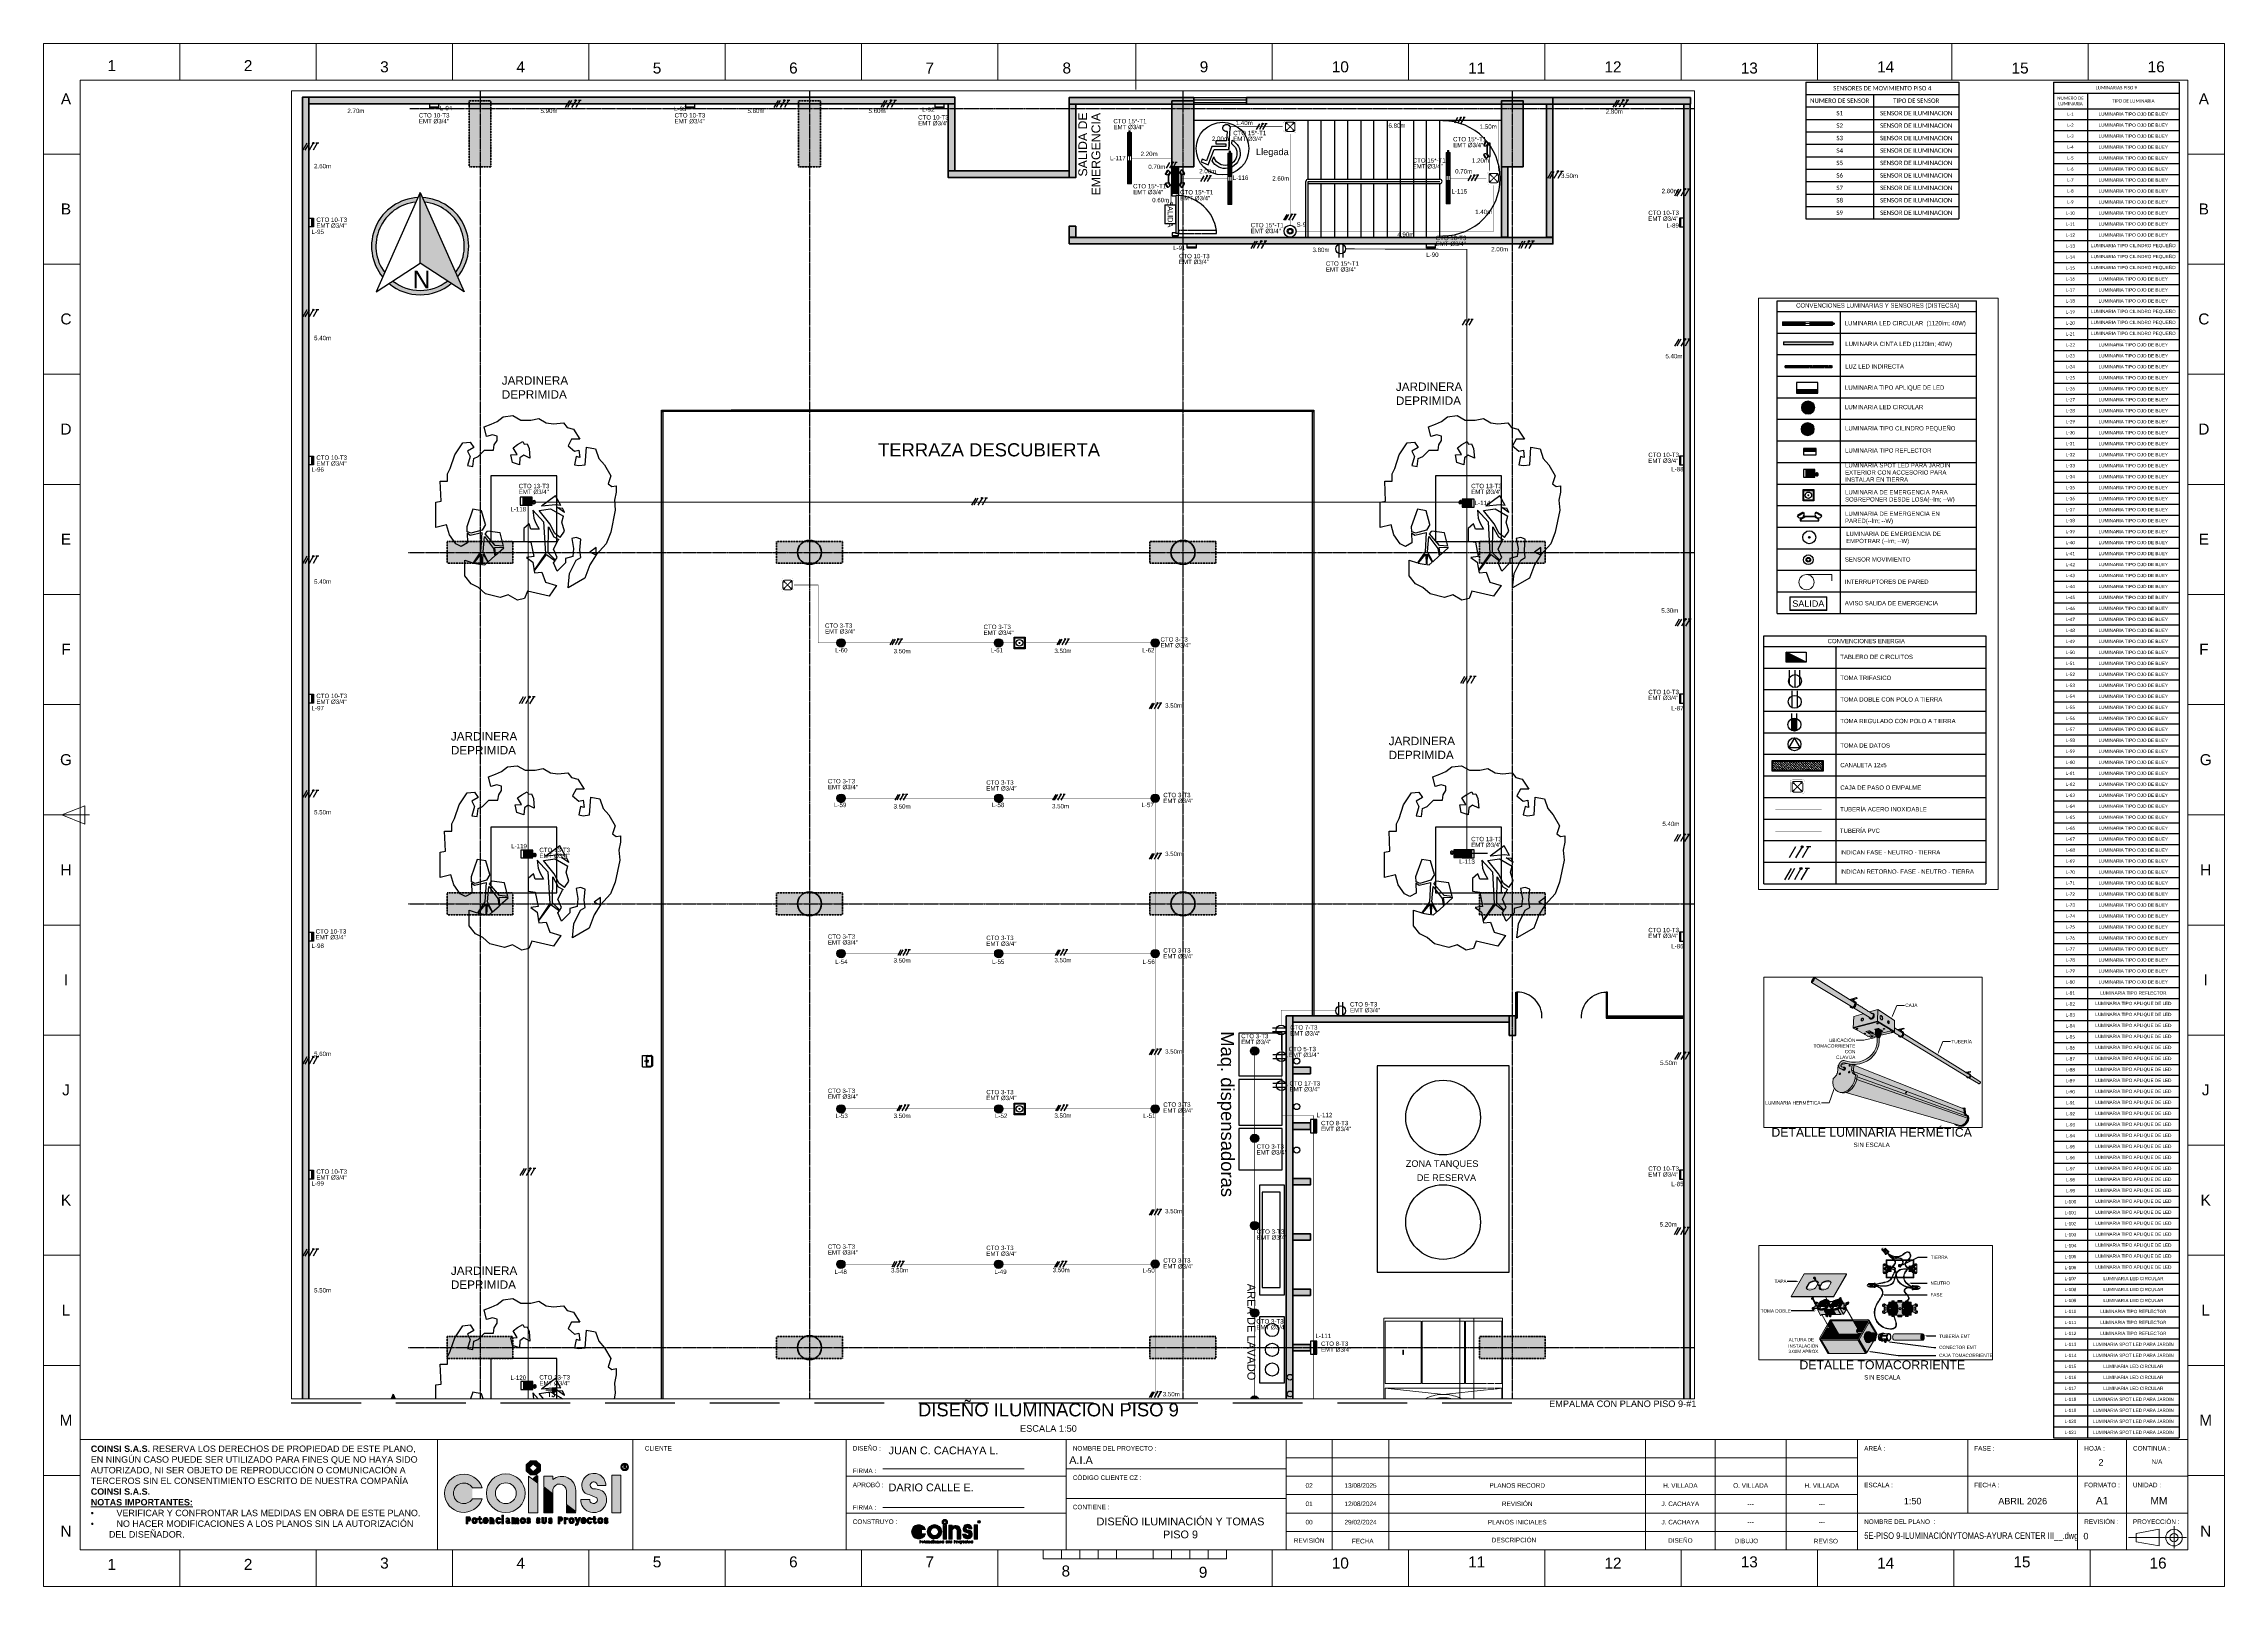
# Paper-space layout 'PISO 9 -2' of a CAD drawing. Header units: millimetres. Extents: x -541 to 452, y 214 to 916.
# The model-space entities are those that its viewports show. They can reach past a viewport. Long polylines and large blocks are cut down to what shows.
import ezdxf
from ezdxf import colors
from ezdxf.entities.mleader import LeaderData, LeaderLine
from ezdxf.enums import TextEntityAlignment as Align
from ezdxf.lldxf.tags import DXFTag
from ezdxf.math import Vec2, Vec3

# ---------------------------------------------------------------- set-up
doc = ezdxf.new("R2010")
doc.units = ezdxf.units.MM
for name, pattern in [('CENTER', [0.7, 0.3, -0.2, 0, -0.2]), ('CONTINUA', [0]), ('DASHED2', [9.525, 6.35, -3.175]), ('HIDDEN', [9.525, 6.35, -3.175]), ('HIDDEN2', [4.7625, 3.175, -1.5875]), ('LÍNEAS_OCULTASX2', [0.75, 0.5, -0.25])]:
    doc.linetypes.add(name, pattern=pattern)
doc.layers.get('Defpoints').update_dxf_attribs({"color": 8})
for name, color, linetype in [('-ALAMBRADO', 7, 'Continuous'), ('-CN-GYD-ILUMINACION-EM', 1, 'Continuous'), ('-CN-GYD-TEXTOS', 7, 'Continuous'), ('-Texto', 7, 'Continuous'), ('A-DIM', 1, 'Continuous'), ('AMOBLAMIENTO', 252, 'Continuous'), ('AREA PARQUEO', 253, 'Continuous'), ('CAJA DE PASO', 86, 'Continuous'), ('EJE-ESTRUCTURA', 254, 'CENTER'), ('GG_EMERGENCIA 03', 1, 'Continuous'), ('GG_ILUMINACIÓN 13', 210, 'Continuous'), ('GG_ILUMINACIÓN 14', 210, 'Continuous'), ('GG_ILUMINACIÓN 15', 3, 'Continuous'), ('GG_PISO 9', 8, 'Continuous'), ('GG_PROYECCION', 9, 'DASHED2'), ('JCA_COTAS', 252, 'Continuous'), ('JCA_HATCH 254', 252, 'Continuous'), ('LUMINARIA DE EMERGENCIA', 1, 'Continuous'), ('LUMINARIA EMERGENCIA DE EMPOTRAR', 1, 'Continuous'), ('LUMINARIA LED CIRCULAR', 7, 'Continuous'), ('LUZ LED INDIRECTA', 7, 'Continuous'), ('NORTE', 7, 'Continuous'), ('PLO_CORONA', 251, 'Continuous'), ('RE60', 7, 'Continuous'), ('SENSOR MOVIMIENTO', 3, 'Continuous'), ('suiches', 3, 'Continuous'), ('T', 1, 'Continuous'), ('TB', 7, 'Continuous'), ('TEXTO 3', 3, 'Continuous'), ('TEXTOS MEDIDAS', 7, 'Continuous'), ('TOMA', 1, 'Continuous'), ('TOMA REGULADO', 1, 'Continuous'), ('TOMA TRIFASICO', 1, 'Continuous')]:
    doc.layers.add(name, color=color, linetype=linetype)
for name, color, linetype, lineweight in [('-CN-GYD-CAJETIN-A0', 7, 'Continuous', 5), ('-CN-GYD-ILUMINACIÓN', 3, 'Continuous', 20), ('-CN-GYD-LOGO COINSI', 7, 'Continuous', 5), ('-CN-GYD-LUMINARIA CINTA LED', 4, 'Continuous', 18), ('-CN-GYD-LUMINARIA LED HERMETICA', 1, 'Continuous', 5), ('-CN-GYD-TUBERIA PVC', 96, 'PVC_LINE', 25), ('-CN-GYD-TUBERÍA ILUMINACION', 5, 'Continuous', 18), ('-CN-GYD-TUBERÍA PRINCIPAL ILUMINACION', 5, 'Continuous', 5), ('-CN-GYD-TUBERÍA TOMACORRIENTE', 5, 'Continuous', 5), ('-CN-GYD-TUBERÍA TOMACORRIENTE PVC', 86, 'Continuous', 18), ('-CN-INTERRUPTORES DE PARED', 3, 'Continuous', 20), ('_TEXTO', 7, 'Continuous', 9), ('L', 7, 'Continuous', 15), ('LUMINARIA DE EMERGENCIA PARA SOBREPONER', 1, 'Continuous', 25), ('RE80', 7, 'Continuous', 15), ('TEXTOS', 7, 'Continuous', 20), ('Textos 1', 7, 'Continuous', 25)]:
    doc.layers.add(name, color=color, linetype=linetype, lineweight=lineweight)
doc.layers.add('A-HATCH CONCRETO', color=7, linetype='Continuous', true_color=0xb8b8b8)
doc.layers.add('HACHTCOLUMNA', color=7, linetype='Continuous', true_color=0x404040)
for name, color, linetype, lineweight, true_color in [('Conductos-1', 3, 'Continuous', 18, 0x00ff00), ('Estructura', 7, 'Continuous', 40, 0x383838), ('Muro', 7, 'Continuous', 40, 0x2b2b2b), ('Vidrio', 7, 'Continuous', 30, 0x999999)]:
    doc.layers.add(name, color=color, linetype=linetype, lineweight=lineweight, true_color=true_color)
doc.styles.add('0.11', font='arial.ttf', dxfattribs={"height": 0.11})
doc.styles.add('Annotative', font='arial.ttf')
doc.styles.add('CORPORATIVO', font='simplex.shx')
doc.styles.add('GYD', font='arial.ttf', dxfattribs={"height": 2.5})
doc.styles.add('ROMAN', font='ROMANS', dxfattribs={"width": 1.2})
doc.styles.add('ROMANS', font='arial.ttf')
doc.styles.get("Standard").update_dxf_attribs({"font": 'arial.ttf'})
tags = doc.linetypes.add('AiX_LINE', pattern='A,0.5,-0.2,["AiX",Standard,S=0.1,R=0,X=-0.1,Y=-0.05],-0.25', length=0.95).pattern_tags.tags
tags[6] = DXFTag(74, 10)
tags = doc.linetypes.add('EMT_LINE', pattern='A,0.5,-0.2,["EMT",Standard,S=0.1,R=0,X=-0.1,Y=-0.05],-0.25', length=0.95).pattern_tags.tags
tags[6] = DXFTag(74, 10)
tags = doc.linetypes.add('PVC_LINE', pattern='A,0.5,-0.2,["PVC",Standard,S=0.1,R=0,X=-0.1,Y=-0.05],-0.25', length=0.95).pattern_tags.tags
tags[6] = DXFTag(74, 10)
pattern_1 = [(180, (4.985, -38.812), (-6.00631, -10.40324), [1.50158, -10.51105]), (270, (4.2344, -38.812), (6.00631, -10.40324), [0.75079, -20.05569]), (270, (4.047, -38.812), (6.00631, -10.40324), [0.60063, -20.20584]), (270, (4.422, -38.812), (6.00631, -10.40324), [0.60063, -20.20584]), (240, (3.859, -38.812), (6.00631, -10.40324), [0.4805, -11.53212]), (300, (4.61, -38.812), (12.01262, -4e-09), [0.4805, -11.53212])]
pattern_2 = [(0, (0, 0), (0, 6.985), [5.08, -1.905]), (90, (0, 0), (-6.985, 4e-16), [5.08, -1.905])]

# ---------------------------------------------------------------- blocks, each defined once
blk = doc.blocks.new('LOGO COINSI')
at = {"layer": '-CN-GYD-LOGO COINSI'}
h = blk.add_hatch(color=256, dxfattribs=at)
h.set_gradient(color1=(128, 128, 128), color2=(128, 128, 128), tint=1)
h.paths.add_polyline_path([(1.5, -3.6), (3.6, -1.5), (3.6, 1.5), (1.5, 3.6), (-1.5, 3.6), (-3.6, 1.5), (-3.6, -1.5), (-1.5, -3.6)])
h.paths.add_polyline_path([(0, -2.1), (-2.1, 0), (0, 2.1), (2.1, 0)], flags=16)
h = blk.add_hatch(color=256, dxfattribs=at)
h.set_gradient(color1=(128, 128, 128), color2=(128, 128, 128), tint=1)
h.paths.add_polyline_path([(44.6, 0.5, 1), (48.4, 0.5, 1)])
h.paths.add_polyline_path([(47.9, 0.5, -1), (45.1, 0.5, -1)], flags=16)
h.paths.add_polyline_path([(46, 1.3), (46.3, 1.3), (46.6, 1.3, -0.960877), (46.7, 0.5), (47.3, -0.1), (46.9, -0.1), (46.3, 0.5), (46.3, -0.1), (46, -0.1)], flags=0)
h.paths.add_polyline_path([(46.3, 1.1), (46.6, 1.1, -1.000041), (46.7, 0.7), (46.3, 0.7)], flags=0)
h = blk.add_hatch(color=256, dxfattribs=at)
h.set_gradient(color1=(128, 128, 128), color2=(128, 128, 128), tint=1)
edge = h.paths.add_edge_path()
edge.add_line((-31, -10.1), (-26.1, -10.1))
edge.add_arc((-35.5, -12.9), 9.84, 17.0485, 342.9515)
edge.add_line((-26.1, -15.8), (-31, -15.8))
edge.add_arc((-35.5, -12.9), 5.3, 32.9761, 327.0239, ccw=False)
h = blk.add_hatch(color=256, dxfattribs=at)
h.set_gradient(color1=(128, 128, 128), color2=(128, 128, 128), tint=1)
h.paths.add_polyline_path([(-23.8, -12.9, 1), (-4.2, -12.9, 1)])
h.paths.add_polyline_path([(-8.7, -12.9, -1), (-19.3, -12.9, -1)], flags=16)
at = {"layer": '-CN-GYD-LOGO COINSI', "true_color": 0xf4d24e}
h = blk.add_hatch(color=53, dxfattribs=at)
h.set_gradient(color1=(248, 153, 30), color2=(248, 153, 30), tint=1)
h.paths.add_polyline_path([(-2.4, -4.2), (2.3, -7.8), (2.3, -22.8), (-2.4, -22.8)])
h = blk.add_hatch(color=53, dxfattribs=at)
h.set_gradient(color1=(248, 153, 30), color2=(248, 153, 30), tint=1)
h.paths.add_polyline_path([(2.3, -4), (1.6, -4), (-0.1, -5.4), (2.3, -7.2)])
at = {"layer": '-CN-GYD-LOGO COINSI'}
h = blk.add_hatch(color=256, dxfattribs=at)
h.set_gradient(color1=(128, 128, 128), color2=(128, 128, 128), tint=1)
h.paths.add_polyline_path([(9.9, -6), (9.9, -4.2), (5.3, -4.2), (5.3, -9.6), (9.9, -13.2), (9.9, -11, -0.872813), (16.9, -11.6), (16.9, -18.6), (21.6, -22.2), (21.6, -11.6, 0.647159)])
at = {"layer": '-CN-GYD-LOGO COINSI', "true_color": 0xf4d24e}
h = blk.add_hatch(color=53, dxfattribs=at)
h.set_gradient(color1=(248, 153, 30), color2=(248, 153, 30), tint=1)
h.paths.add_polyline_path([(5.3, -10.2), (9.9, -13.8), (9.9, -22.8), (5.3, -22.8)])
at = {"layer": '-CN-GYD-LOGO COINSI'}
h = blk.add_hatch(color=256, dxfattribs=at)
h.set_gradient(color1=(128, 128, 128), color2=(128, 128, 128), tint=1)
h.paths.add_polyline_path([(25.5, -11.9, 0.15722), (27.6, -13.4, -0.028285), (32.3, -15.2, -1.367151), (28.7, -16.1), (24.1, -16.1, 1.227605), (36.8, -13.6, 0.268229), (31.1, -10.7, -2.852099), (32.6, -9), (36.9, -9, 1.307532)])
h = blk.add_hatch(color=256, dxfattribs=at)
h.set_gradient(color1=(128, 128, 128), color2=(128, 128, 128), tint=1)
h.paths.add_polyline_path([(44.5, -3.7), (39.9, -3.7), (39.9, -22.8), (44.5, -22.8)])
at = {"layer": '-CN-GYD-LOGO COINSI', "true_color": 0xf4d24e}
h = blk.add_hatch(color=53, dxfattribs=at)
h.set_gradient(color1=(248, 153, 30), color2=(248, 153, 30), tint=1)
h.paths.add_polyline_path([(16.9, -19.2), (21.6, -22.8), (16.9, -22.8)])
at = {"layer": '-CN-GYD-LOGO COINSI'}
h = blk.add_hatch(color=256, dxfattribs=at)
h.set_gradient(color1=(128, 128, 128), color2=(128, 128, 128), tint=1)
h.paths.add_polyline_path([(-33.3, -27.2), (-33, -27.2, 1), (-33, -24.9), (-34.1, -24.9), (-34.1, -28.4), (-33.3, -28.4)])
h.paths.add_polyline_path([(-33.3, -26.4), (-33.3, -25.6), (-33, -25.6, -1), (-33, -26.4)], flags=16)
h = blk.add_hatch(color=256, dxfattribs=at)
h.set_gradient(color1=(128, 128, 128), color2=(128, 128, 128), tint=1)
edge = h.paths.add_edge_path()
edge.add_ellipse((-29.9, -26.8), major_axis=(0, 1.55), ratio=0.869732, start_angle=0, end_angle=360)
edge = h.paths.add_edge_path(flags=16)
edge.add_spline(control_points=[(-29.9, -26.1), (-29.9, -26.1), (-30, -26.1), (-30.2, -26.2), (-30.2, -26.3), (-30.4, -26.5), (-30.4, -26.6), (-30.4, -26.9), (-30.4, -27), (-30.3, -27.3), (-30.3, -27.4), (-30.1, -27.5), (-30.1, -27.6), (-29.9, -27.6), (-29.9, -27.6), (-29.7, -27.6), (-29.6, -27.5), (-29.5, -27.4), (-29.4, -27.3), (-29.3, -27.1), (-29.3, -26.9), (-29.3, -26.6), (-29.4, -26.5), (-29.5, -26.3), (-29.6, -26.2), (-29.7, -26.1), (-29.8, -26.1), (-29.9, -26.1), (-29.9, -26.1), (-29.9, -26.1)], knot_values=[0, 0, 0, 0, 0.478588, 0.478588, 0.957176, 0.957176, 1.435763, 1.435763, 1.914351, 1.914351, 2.392939, 2.392939, 2.871527, 2.871527, 3.350114, 3.350114, 3.828702, 3.828702, 4.30729, 4.30729, 4.785878, 4.785878, 5.264465, 5.264465, 5.743053, 5.743053, 6.221641, 6.221641, 6.283185, 6.283185, 6.283185, 6.283185], degree=3, periodic=0)
h = blk.add_hatch(color=256, dxfattribs=at)
h.set_gradient(color1=(128, 128, 128), color2=(128, 128, 128), tint=1)
edge = h.paths.add_edge_path()
edge.add_line((-27.6, -26.3), (-28.2, -26.3))
edge.add_line((-28.2, -26.3), (-28.2, -25.6))
edge.add_line((-28.2, -25.6), (-27.6, -25.6))
edge.add_line((-27.6, -25.6), (-27.6, -24.7))
edge.add_line((-27.6, -24.7), (-27, -24.7))
edge.add_line((-27, -24.7), (-27, -25.6))
edge.add_line((-27, -25.6), (-26.4, -25.6))
edge.add_line((-26.4, -25.6), (-26.4, -26.3))
edge.add_line((-26.4, -26.3), (-27, -26.3))
edge.add_line((-27, -26.3), (-27, -27.6))
edge.add_arc((-26.8, -27.5), 0.2, 192.4568, 356.7326)
edge.add_line((-26.6, -27.6), (-25.9, -27.6))
edge.add_arc((-26.8, -27.5), 0.838, 182.8161, 359.3518, ccw=False)
edge.add_line((-27.6, -27.6), (-27.6, -26.3))
h = blk.add_hatch(color=256, dxfattribs=at)
h.set_gradient(color1=(128, 128, 128), color2=(128, 128, 128), tint=1)
edge = h.paths.add_edge_path()
edge.add_spline(control_points=[(-22.9, -27.1), (-22.8, -26.2), (-23.2, -25.5), (-24, -25.3), (-24.7, -25.1), (-25.4, -25.6), (-25.6, -26.4), (-25.8, -27.3), (-25.4, -28), (-24.7, -28.3), (-24, -28.6), (-23.3, -28.2), (-23, -27.4)], knot_values=[0, 0, 0, 0, 1.514313, 1.514313, 1.514313, 3.028625, 3.028625, 3.028625, 4.542938, 4.542938, 4.542938, 6.057251, 6.057251, 6.057251, 6.057251], weights=[1, 0.817861, 0.817861, 1, 0.817861, 0.817861, 1, 0.817861, 0.817861, 1, 0.817861, 0.817861, 1], degree=3, periodic=0)
edge.add_spline(control_points=[(-23, -27.4), (-23.3, -27.4), (-23.6, -27.4), (-23.9, -27.4)], knot_values=[9.126652, 9.126652, 9.126652, 9.126652, 10.126652, 10.126652, 10.126652, 10.126652], weights=[1, 1, 1, 1], degree=3, periodic=0)
edge.add_spline(control_points=[(-23.9, -27.4), (-23.9, -27.4), (-23.9, -27.5), (-24, -27.5), (-24.1, -27.6), (-24.2, -27.6), (-24.3, -27.6), (-24.4, -27.6), (-24.5, -27.5), (-24.7, -27.4), (-24.7, -27.3), (-24.8, -27.1), (-24.8, -27.1), (-24.8, -27.1)], knot_values=[7.057251, 7.057251, 7.057251, 7.057251, 7.15134, 7.15134, 7.629928, 7.629928, 8.108516, 8.108516, 8.587103, 8.587103, 9.065691, 9.065691, 9.126652, 9.126652, 9.126652, 9.126652], weights=[1, 1, 1, 1, 1, 1, 1, 1, 1, 1, 1, 1, 1, 1], degree=3, periodic=0)
edge.add_spline(control_points=[(-24.8, -27.1), (-24.2, -27.1), (-23.5, -27.1), (-22.9, -27.1)], knot_values=[6.057251, 6.057251, 6.057251, 6.057251, 7.057251, 7.057251, 7.057251, 7.057251], weights=[1, 1, 1, 1], degree=3, periodic=0)
edge = h.paths.add_edge_path(flags=16)
edge.add_spline(control_points=[(-23.8, -26.5), (-23.8, -26.5), (-23.8, -26.4), (-23.9, -26.3), (-23.9, -26.2), (-24.1, -26.1), (-24.2, -26.1), (-24.2, -26.1), (-24.3, -26.1), (-24.3, -26.1), (-24.3, -26.1), (-24.4, -26.1), (-24.5, -26.2), (-24.6, -26.3), (-24.7, -26.4), (-24.7, -26.5), (-24.7, -26.5), (-24.4, -26.5), (-24.1, -26.5), (-23.8, -26.5)], knot_values=[0, 0, 0, 0, 0.11886, 0.11886, 0.597448, 0.597448, 1.076035, 1.076035, 1.13758, 1.13758, 1.13758, 1.616168, 1.616168, 2.094755, 2.094755, 2.275045, 2.275045, 2.275045, 3.275045, 3.275045, 3.275045, 3.275045], weights=[1, 1, 1, 1, 1, 1, 1, 1, 1, 1, 1, 1, 1, 1, 1, 1, 1, 1, 1, 1], degree=3, periodic=0)
h = blk.add_hatch(color=256, dxfattribs=at)
h.set_gradient(color1=(128, 128, 128), color2=(128, 128, 128), tint=1)
edge = h.paths.add_edge_path()
edge.add_line((-20, -28.4), (-20, -26.6))
edge.add_arc((-21.1, -26.6), 1.1, 360, 435.9683)
edge.add_line((-20.8, -25.5), (-21.3, -25.5))
edge.add_line((-21.3, -25.5), (-21.3, -25.3))
edge.add_line((-21.3, -25.3), (-22.2, -25.3))
edge.add_line((-22.2, -25.3), (-22.2, -28.4))
edge.add_line((-22.2, -28.4), (-21.3, -28.4))
edge.add_line((-21.3, -28.4), (-21.3, -26.6))
edge.add_arc((-21.1, -26.6), 0.266, 0, 180, ccw=False)
edge.add_line((-20.8, -26.6), (-20.8, -28.4))
edge.add_line((-20.8, -28.4), (-20, -28.4))
h = blk.add_hatch(color=256, dxfattribs=at)
h.set_gradient(color1=(128, 128, 128), color2=(128, 128, 128), tint=1)
edge = h.paths.add_edge_path()
edge.add_spline(control_points=[(-16.5, -27.4), (-16.7, -28.1), (-17.3, -28.5), (-18, -28.4), (-18.6, -28.2), (-19.1, -27.7), (-19.1, -26.9), (-19.1, -26.1), (-18.7, -25.5), (-18, -25.3), (-17.4, -25.2), (-16.8, -25.5), (-16.5, -26.3), (-16.8, -26.3), (-17.1, -26.3), (-17.4, -26.3), (-17.4, -26.2), (-17.5, -26.2), (-17.6, -26.1), (-17.6, -26.1), (-17.7, -26.1), (-17.7, -26.1), (-17.7, -26.1), (-17.8, -26.1), (-17.9, -26.1), (-18, -26.2), (-18.1, -26.3), (-18.2, -26.5), (-18.3, -26.6), (-18.3, -26.9), (-18.3, -27), (-18.2, -27.3), (-18.1, -27.4), (-18, -27.5), (-17.9, -27.6), (-17.8, -27.6), (-17.7, -27.6), (-17.6, -27.6), (-17.5, -27.5), (-17.4, -27.4), (-17.4, -27.4), (-17.4, -27.4), (-17.1, -27.4), (-16.8, -27.4), (-16.5, -27.4)], knot_values=[0, 0, 0, 0, 1.382573, 1.382573, 1.382573, 2.765147, 2.765147, 2.765147, 4.14772, 4.14772, 4.14772, 5.530294, 5.530294, 5.530294, 6.530294, 6.530294, 6.530294, 6.724306, 6.724306, 7.202893, 7.202893, 7.264438, 7.264438, 7.264438, 7.743025, 7.743025, 8.221613, 8.221613, 8.700201, 8.700201, 9.178789, 9.178789, 9.657377, 9.657377, 10.135964, 10.135964, 10.614552, 10.614552, 11.09314, 11.09314, 11.245726, 11.245726, 11.245726, 12.245726, 12.245726, 12.245726, 12.245726], weights=[1, 0.846951, 0.846951, 1, 0.846951, 0.846951, 1, 0.846951, 0.846951, 1, 0.846951, 0.846951, 1, 1, 1, 1, 1, 1, 1, 1, 1, 1, 1, 1, 1, 1, 1, 1, 1, 1, 1, 1, 1, 1, 1, 1, 1, 1, 1, 1, 1, 1, 1, 1, 1], degree=3, periodic=0)
h = blk.add_hatch(color=256, dxfattribs=at)
h.set_gradient(color1=(128, 128, 128), color2=(128, 128, 128), tint=1)
h.paths.add_polyline_path([(-16.1, -25), (-15.1, -25), (-15.1, -24.1), (-16.1, -24.1)])
h = blk.add_hatch(color=256, dxfattribs=at)
h.set_gradient(color1=(128, 128, 128), color2=(128, 128, 128), tint=1)
h.paths.add_polyline_path([(-16.1, -28.4), (-15.1, -28.4), (-15.1, -25.3), (-16.1, -25.3)])
h = blk.add_hatch(color=256, dxfattribs=at)
h.set_gradient(color1=(128, 128, 128), color2=(128, 128, 128), tint=1)
h.paths.add_polyline_path([(-11.8, -27.8, -0.352369), (-12.1, -27.5), (-12.1, -26.3, 0.900848), (-14, -26.1), (-13.4, -26.1, -0.770996), (-12.7, -26.3), (-12.7, -26.6, 1.957984), (-12.4, -28.1, 0.157661), (-11.9, -28.3)])
h.paths.add_polyline_path([(-12.7, -27.5, -1), (-13.5, -27.5, -1)], flags=16)
h = blk.add_hatch(color=256, dxfattribs=at)
h.set_gradient(color1=(128, 128, 128), color2=(128, 128, 128), tint=1)
h.paths.add_polyline_path([(-7.4, -26.2, 0.292399), (-8, -25.5), (-8.7, -25.5, 0.438959), (-9.2, -26.1, 0.531657), (-9.7, -25.5), (-10.1, -25.5), (-10.1, -25.3), (-10.9, -25.3), (-10.9, -28.4), (-10.1, -28.4), (-10.1, -26.6, -1), (-9.6, -26.6), (-9.6, -28.4), (-8.7, -28.4), (-8.7, -26.6, -1.000553), (-8.2, -26.6), (-8.2, -28.4), (-7.4, -28.4)])
h = blk.add_hatch(color=256, dxfattribs=at)
h.set_gradient(color1=(128, 128, 128), color2=(128, 128, 128), tint=1)
edge = h.paths.add_edge_path()
edge.add_ellipse((-5.3, -26.8), major_axis=(0, 1.55), ratio=0.869732, start_angle=0, end_angle=360)
edge = h.paths.add_edge_path(flags=16)
edge.add_spline(control_points=[(-5.3, -26.1), (-5.4, -26.1), (-5.4, -26.1), (-5.6, -26.2), (-5.7, -26.3), (-5.8, -26.5), (-5.8, -26.6), (-5.9, -26.9), (-5.8, -27), (-5.8, -27.3), (-5.7, -27.4), (-5.6, -27.5), (-5.5, -27.6), (-5.3, -27.6), (-5.3, -27.6), (-5.1, -27.6), (-5.1, -27.5), (-4.9, -27.4), (-4.9, -27.3), (-4.8, -27.1), (-4.7, -26.9), (-4.8, -26.6), (-4.8, -26.5), (-4.9, -26.3), (-5, -26.2), (-5.1, -26.1), (-5.2, -26.1), (-5.3, -26.1), (-5.3, -26.1), (-5.3, -26.1)], knot_values=[0, 0, 0, 0, 0.478588, 0.478588, 0.957176, 0.957176, 1.435763, 1.435763, 1.914351, 1.914351, 2.392939, 2.392939, 2.871527, 2.871527, 3.350114, 3.350114, 3.828702, 3.828702, 4.30729, 4.30729, 4.785878, 4.785878, 5.264465, 5.264465, 5.743053, 5.743053, 6.221641, 6.221641, 6.283185, 6.283185, 6.283185, 6.283185], degree=3, periodic=0)
h = blk.add_hatch(color=256, dxfattribs=at)
h.set_gradient(color1=(128, 128, 128), color2=(128, 128, 128), tint=1)
h.paths.add_polyline_path([(-2.7, -27.4), (-3.4, -27.4, 1.227605), (-1.5, -27, 0.268229), (-2.3, -26.5, -2.852099), (-2.1, -26.3), (-1.4, -26.3, 1.307532), (-3.2, -26.7, 0.15722), (-2.9, -27, -0.01671), (-2.5, -27.1, -3.062087)])
h = blk.add_hatch(color=256, dxfattribs=at)
h.set_gradient(color1=(128, 128, 128), color2=(128, 128, 128), tint=1)
h.paths.add_polyline_path([(3.4, -27, 0.268229), (2.6, -26.5, -2.852099), (2.8, -26.3), (3.5, -26.3, 1.307532), (1.7, -26.7, 0.15722), (2, -27, -0.01671), (2.4, -27.1, -3.062087), (2.2, -27.4), (1.5, -27.4, 1.227605)])
h = blk.add_hatch(color=256, dxfattribs=at)
h.set_gradient(color1=(128, 128, 128), color2=(128, 128, 128), tint=1)
h.paths.add_polyline_path([(6.7, -27.1), (6.7, -25.3), (5.9, -25.3), (5.9, -27.2, -1), (5.1, -27.2), (5.1, -25.3), (4.3, -25.3), (4.3, -27.3, 1.000746)])
h = blk.add_hatch(color=256, dxfattribs=at)
h.set_gradient(color1=(128, 128, 128), color2=(128, 128, 128), tint=1)
h.paths.add_polyline_path([(9.6, -27, 0.268229), (8.7, -26.5, -2.852099), (9, -26.3), (9.6, -26.3, 1.307532), (7.9, -26.7, 0.15722), (8.2, -27, -0.01671), (8.6, -27.1, -3.062087), (8.4, -27.4), (7.6, -27.4, 1.227605)])
h = blk.add_hatch(color=256, dxfattribs=at)
h.set_gradient(color1=(128, 128, 128), color2=(128, 128, 128), tint=1)
h.paths.add_polyline_path([(13.5, -27.2), (13.8, -27.2, 1), (13.8, -24.9), (12.7, -24.9), (12.7, -28.4), (13.5, -28.4)])
h.paths.add_polyline_path([(13.5, -26.4), (13.5, -25.6), (13.8, -25.6, -1), (13.8, -26.4)], flags=16)
h = blk.add_hatch(color=256, dxfattribs=at)
h.set_gradient(color1=(128, 128, 128), color2=(128, 128, 128), tint=1)
h.paths.add_polyline_path([(15.7, -28.4), (16.6, -28.4), (16.6, -26.6, -0.414214), (16.8, -26.3), (17.4, -26.3, 1), (17.4, -25.5), (16.6, -25.5), (16.6, -25.3), (15.7, -25.3)])
h = blk.add_hatch(color=256, dxfattribs=at)
h.set_gradient(color1=(128, 128, 128), color2=(128, 128, 128), tint=1)
edge = h.paths.add_edge_path()
edge.add_ellipse((19.5, -26.8), major_axis=(0, 1.55), ratio=0.869732, start_angle=0, end_angle=360)
edge = h.paths.add_edge_path(flags=16)
edge.add_spline(control_points=[(19.5, -26.1), (19.4, -26.1), (19.3, -26.1), (19.2, -26.2), (19.1, -26.3), (19, -26.5), (18.9, -26.6), (18.9, -26.9), (18.9, -27), (19, -27.3), (19.1, -27.4), (19.2, -27.5), (19.3, -27.6), (19.4, -27.6), (19.5, -27.6), (19.6, -27.6), (19.7, -27.5), (19.9, -27.4), (19.9, -27.3), (20, -27.1), (20, -26.9), (20, -26.6), (20, -26.5), (19.9, -26.3), (19.8, -26.2), (19.6, -26.1), (19.6, -26.1), (19.5, -26.1), (19.5, -26.1), (19.5, -26.1)], knot_values=[0, 0, 0, 0, 0.478588, 0.478588, 0.957176, 0.957176, 1.435763, 1.435763, 1.914351, 1.914351, 2.392939, 2.392939, 2.871527, 2.871527, 3.350114, 3.350114, 3.828702, 3.828702, 4.30729, 4.30729, 4.785878, 4.785878, 5.264465, 5.264465, 5.743053, 5.743053, 6.221641, 6.221641, 6.283185, 6.283185, 6.283185, 6.283185], degree=3, periodic=0)
h = blk.add_hatch(color=256, dxfattribs=at)
h.set_gradient(color1=(128, 128, 128), color2=(128, 128, 128), tint=1)
h.paths.add_polyline_path([(22.6, -26.8), (22, -25.3), (21.2, -25.3), (22.2, -28, -0.286978), (21.5, -28.4), (21.4, -28.4), (21.4, -29.3, 0.322138), (22.8, -28.6), (24, -25.3), (23.2, -25.3)])
h = blk.add_hatch(color=256, dxfattribs=at)
h.set_gradient(color1=(128, 128, 128), color2=(128, 128, 128), tint=1)
edge = h.paths.add_edge_path()
edge.add_spline(control_points=[(26.9, -27.1), (27, -26.2), (26.6, -25.5), (25.8, -25.3), (25.1, -25.1), (24.5, -25.6), (24.3, -26.4), (24.1, -27.3), (24.4, -28), (25.1, -28.3), (25.9, -28.6), (26.5, -28.2), (26.8, -27.4)], knot_values=[0, 0, 0, 0, 1.514313, 1.514313, 1.514313, 3.028625, 3.028625, 3.028625, 4.542938, 4.542938, 4.542938, 6.057251, 6.057251, 6.057251, 6.057251], weights=[1, 0.817861, 0.817861, 1, 0.817861, 0.817861, 1, 0.817861, 0.817861, 1, 0.817861, 0.817861, 1], degree=3, periodic=0)
edge.add_spline(control_points=[(26.8, -27.4), (26.5, -27.4), (26.2, -27.4), (25.9, -27.4)], knot_values=[9.126652, 9.126652, 9.126652, 9.126652, 10.126652, 10.126652, 10.126652, 10.126652], weights=[1, 1, 1, 1], degree=3, periodic=0)
edge.add_spline(control_points=[(25.9, -27.4), (25.9, -27.4), (25.9, -27.5), (25.8, -27.5), (25.7, -27.6), (25.6, -27.6), (25.5, -27.6), (25.4, -27.6), (25.3, -27.5), (25.2, -27.4), (25.1, -27.3), (25.1, -27.1), (25.1, -27.1), (25, -27.1)], knot_values=[7.057251, 7.057251, 7.057251, 7.057251, 7.15134, 7.15134, 7.629928, 7.629928, 8.108516, 8.108516, 8.587103, 8.587103, 9.065691, 9.065691, 9.126652, 9.126652, 9.126652, 9.126652], weights=[1, 1, 1, 1, 1, 1, 1, 1, 1, 1, 1, 1, 1, 1], degree=3, periodic=0)
edge.add_spline(control_points=[(25, -27.1), (25.7, -27.1), (26.3, -27.1), (26.9, -27.1)], knot_values=[6.057251, 6.057251, 6.057251, 6.057251, 7.057251, 7.057251, 7.057251, 7.057251], weights=[1, 1, 1, 1], degree=3, periodic=0)
edge = h.paths.add_edge_path(flags=16)
edge.add_spline(control_points=[(26.1, -26.5), (26, -26.5), (26, -26.4), (26, -26.3), (25.9, -26.2), (25.7, -26.1), (25.7, -26.1), (25.6, -26.1), (25.6, -26.1), (25.6, -26.1), (25.5, -26.1), (25.4, -26.1), (25.3, -26.2), (25.2, -26.3), (25.1, -26.4), (25.1, -26.5), (25.1, -26.5), (25.4, -26.5), (25.7, -26.5), (26.1, -26.5)], knot_values=[0, 0, 0, 0, 0.11886, 0.11886, 0.597448, 0.597448, 1.076035, 1.076035, 1.13758, 1.13758, 1.13758, 1.616168, 1.616168, 2.094755, 2.094755, 2.275045, 2.275045, 2.275045, 3.275045, 3.275045, 3.275045, 3.275045], weights=[1, 1, 1, 1, 1, 1, 1, 1, 1, 1, 1, 1, 1, 1, 1, 1, 1, 1, 1, 1], degree=3, periodic=0)
h = blk.add_hatch(color=256, dxfattribs=at)
h.set_gradient(color1=(128, 128, 128), color2=(128, 128, 128), tint=1)
edge = h.paths.add_edge_path()
edge.add_spline(control_points=[(29, -26.3), (29.3, -26.3), (29.6, -26.3), (29.9, -26.3)], knot_values=[5.530294, 5.530294, 5.530294, 5.530294, 6.530294, 6.530294, 6.530294, 6.530294], weights=[1, 1, 1, 1], degree=3, periodic=0)
edge.add_spline(control_points=[(29.9, -26.3), (29.6, -25.5), (29, -25.2), (28.4, -25.3), (27.7, -25.5), (27.3, -26.1), (27.3, -26.9), (27.3, -27.7), (27.7, -28.2), (28.4, -28.4), (29.1, -28.5), (29.7, -28.1), (29.9, -27.4)], knot_values=[0, 0, 0, 0, 1.382573, 1.382573, 1.382573, 2.765147, 2.765147, 2.765147, 4.14772, 4.14772, 4.14772, 5.530294, 5.530294, 5.530294, 5.530294], weights=[1, 0.846951, 0.846951, 1, 0.846951, 0.846951, 1, 0.846951, 0.846951, 1, 0.846951, 0.846951, 1], degree=3, periodic=0)
edge.add_spline(control_points=[(29.9, -27.4), (29.6, -27.4), (29.3, -27.4), (29, -27.4)], knot_values=[11.245726, 11.245726, 11.245726, 11.245726, 12.245726, 12.245726, 12.245726, 12.245726], weights=[1, 1, 1, 1], degree=3, periodic=0)
edge.add_spline(control_points=[(29, -27.4), (29, -27.4), (29, -27.4), (28.9, -27.5), (28.8, -27.6), (28.7, -27.6), (28.6, -27.6), (28.4, -27.6), (28.4, -27.5), (28.2, -27.4), (28.2, -27.3), (28.1, -27), (28.1, -26.9), (28.1, -26.6), (28.1, -26.5), (28.3, -26.3), (28.3, -26.2), (28.5, -26.1), (28.6, -26.1), (28.6, -26.1), (28.6, -26.1), (28.6, -26.1), (28.7, -26.1), (28.8, -26.1), (28.9, -26.2), (28.9, -26.2), (29, -26.3)], knot_values=[6.530294, 6.530294, 6.530294, 6.530294, 6.682879, 6.682879, 7.161467, 7.161467, 7.640055, 7.640055, 8.118643, 8.118643, 8.59723, 8.59723, 9.075818, 9.075818, 9.554406, 9.554406, 10.032994, 10.032994, 10.511581, 10.511581, 10.511581, 10.573126, 10.573126, 11.051714, 11.051714, 11.245726, 11.245726, 11.245726, 11.245726], weights=[1, 1, 1, 1, 1, 1, 1, 1, 1, 1, 1, 1, 1, 1, 1, 1, 1, 1, 1, 1, 1, 1, 1, 1, 1, 1, 1], degree=3, periodic=0)
h = blk.add_hatch(color=256, dxfattribs=at)
h.set_gradient(color1=(128, 128, 128), color2=(128, 128, 128), tint=1)
h.paths.add_polyline_path([(31.4, -27.6, 0.871401), (31.8, -27.6), (32.4, -27.6, -0.970215), (30.7, -27.6), (30.7, -26.3), (30.1, -26.3), (30.1, -25.6), (30.7, -25.6), (30.7, -24.7), (31.4, -24.7), (31.4, -25.6), (31.9, -25.6), (31.9, -26.3), (31.4, -26.3)])
h = blk.add_hatch(color=256, dxfattribs=at)
h.set_gradient(color1=(128, 128, 128), color2=(128, 128, 128), tint=1)
edge = h.paths.add_edge_path()
edge.add_ellipse((34.1, -26.8), major_axis=(0, 1.55), ratio=0.869732, start_angle=0, end_angle=360)
edge = h.paths.add_edge_path(flags=16)
edge.add_spline(control_points=[(34.1, -26.1), (34, -26.1), (33.9, -26.1), (33.8, -26.2), (33.7, -26.3), (33.6, -26.5), (33.5, -26.6), (33.5, -26.9), (33.5, -27), (33.6, -27.3), (33.7, -27.4), (33.8, -27.5), (33.9, -27.6), (34, -27.6), (34.1, -27.6), (34.2, -27.6), (34.3, -27.5), (34.5, -27.4), (34.5, -27.3), (34.6, -27.1), (34.6, -26.9), (34.6, -26.6), (34.6, -26.5), (34.5, -26.3), (34.4, -26.2), (34.2, -26.1), (34.2, -26.1), (34.1, -26.1), (34.1, -26.1), (34.1, -26.1)], knot_values=[0, 0, 0, 0, 0.478588, 0.478588, 0.957176, 0.957176, 1.435763, 1.435763, 1.914351, 1.914351, 2.392939, 2.392939, 2.871527, 2.871527, 3.350114, 3.350114, 3.828702, 3.828702, 4.30729, 4.30729, 4.785878, 4.785878, 5.264465, 5.264465, 5.743053, 5.743053, 6.221641, 6.221641, 6.283185, 6.283185, 6.283185, 6.283185], degree=3, periodic=0)
h = blk.add_hatch(color=256, dxfattribs=at)
h.set_gradient(color1=(128, 128, 128), color2=(128, 128, 128), tint=1)
h.paths.add_polyline_path([(37.1, -26.5, -2.852099), (37.4, -26.3), (38, -26.3, 1.307532), (36.2, -26.7, 0.15722), (36.6, -27, -0.01671), (37, -27.1, -3.062087), (36.8, -27.4), (36, -27.4, 1.227605), (38, -27, 0.268229)])
at = {"layer": '-CN-GYD-LOGO COINSI', "color": 8}
for points in [[(-3.6, -1.5), (-1.5, -3.6), (1.5, -3.6), (3.6, -1.5), (3.6, 1.5), (1.5, 3.6), (-1.5, 3.6), (-3.6, 1.5)], [(2.1, 0), (0, 2.1), (-2.1, 0), (0, -2.1)], [(39.9, -3.7), (44.5, -3.7), (44.5, -22.8), (39.9, -22.8)], [(-16.1, -25), (-15.1, -25), (-15.1, -24.1), (-16.1, -24.1)], [(-16.1, -28.4), (-15.1, -28.4), (-15.1, -25.3), (-16.1, -25.3)]]:
    blk.add_lwpolyline(points, close=True, dxfattribs=at)
for points in [[(46.7, 1.3, -0.881847), (46.7, 0.5), (47.3, -0.1), (46.9, -0.1), (46.3, 0.5), (46.3, -0.1), (46, -0.1), (46, 1.3), (46.3, 1.3), (46.7, 1.3)], [(46.7, 1.1, -0.827783), (46.7, 0.7), (46.3, 0.7), (46.3, 1.1), (46.7, 1.1)], [(-8.7, -26.6), (-8.7, -26.6, -1), (-8.2, -26.6), (-8.2, -28.4), (-7.4, -28.4), (-7.4, -26.2, 0.292399), (-8, -25.5), (-8.6, -25.5, 0.390681), (-9.2, -25.9, 0.305296), (-9.6, -25.5), (-10.1, -25.5), (-10.1, -25.3), (-10.9, -25.3), (-10.9, -28.4), (-10.1, -28.4), (-10.1, -26.6, -1), (-9.6, -26.6), (-9.6, -28.4), (-8.7, -28.4), (-8.7, -26.6)], [(-2.3, -26.5, -2.852099), (-2.1, -26.3), (-1.4, -26.3, 1.307532), (-3.2, -26.7, 0.15722), (-2.9, -27, -0.030152), (-2.1, -27.2, -1.381066), (-2.7, -27.4), (-3.4, -27.4, 1.227605), (-1.5, -27, 0.279305), (-2.4, -26.5)], [(2.6, -26.5, -2.852099), (2.8, -26.3), (3.5, -26.3, 1.307532), (1.7, -26.7, 0.15722), (2, -27, -0.030152), (2.8, -27.2, -1.381066), (2.2, -27.4), (1.5, -27.4, 1.227605), (3.4, -27, 0.279305), (2.5, -26.5)], [(5.1, -27.2), (5.1, -25.3), (4.3, -25.3), (4.3, -27.3, 0.942727), (6.7, -27.3), (6.7, -25.3), (5.9, -25.3), (5.9, -27.2, -1), (5.1, -27.2)], [(8.7, -26.5, -2.852099), (9, -26.3), (9.6, -26.3, 1.307532), (7.9, -26.7, 0.15722), (8.2, -27, -0.030152), (8.9, -27.2, -1.381066), (8.4, -27.4), (7.6, -27.4, 1.227605), (9.6, -27, 0.279305), (8.7, -26.5)], [(37.1, -26.5, -2.852099), (37.4, -26.3), (38, -26.3, 1.307532), (36.2, -26.7, 0.15722), (36.6, -27, -0.030152), (37.3, -27.2, -1.381066), (36.8, -27.4), (36, -27.4, 1.227605), (38, -27, 0.279305), (37.1, -26.5)]]:
    blk.add_lwpolyline(points, format="xyb", dxfattribs=at)
for points in [[(-31, -10.1), (-26.1, -10.1, 6.671852), (-26.1, -15.8), (-31, -15.8, -3.378535)], [(16.9, -11.6), (16.9, -18.6), (21.6, -22.2), (21.6, -11.6, 0.647159), (9.9, -6), (9.9, -4.2), (5.3, -4.2), (5.3, -9.6), (9.9, -13.2), (9.9, -11, -0.872813)], [(30.8, -10.7, -2.55302), (32.6, -9), (36.9, -9, 1.307532), (25.5, -11.9, 0.15722), (27.6, -13.4, -0.028285), (32.3, -15.2, -1.367151), (28.7, -16.1), (24.1, -16.1, 1.227605), (36.8, -13.6, 0.279305)], [(-33.3, -24.9), (-33, -24.9, -0.999459), (-33, -27.2), (-33.3, -27.2), (-33.3, -28.4), (-34.1, -28.4), (-34.1, -24.9)], [(-33.3, -26.4), (-33.3, -25.7), (-33, -25.7, -0.999459), (-33, -26.4)], [(-27.6, -26.3), (-28.2, -26.3), (-28.2, -25.6), (-27.6, -25.6), (-27.6, -24.7), (-27, -24.7), (-27, -25.6), (-26.4, -25.6), (-26.4, -26.3), (-27, -26.3), (-27, -27.6, 0.871401), (-26.6, -27.6), (-25.9, -27.6, -0.970215), (-27.6, -27.6)], [(-20, -28.4), (-20, -26.6, 0.344173), (-20.8, -25.5), (-21.3, -25.5), (-21.3, -25.3), (-22.2, -25.3), (-22.2, -28.4), (-21.3, -28.4), (-21.3, -26.6, -1), (-20.8, -26.6), (-20.8, -28.4)], [(-11.9, -28.3, -0.157661), (-12.4, -28.1, -1.957984), (-12.7, -26.6), (-12.7, -26.3, 0.770996), (-13.4, -26.1), (-14, -26.1, -0.900848), (-12.1, -26.3), (-12.1, -27.5, 0.352369), (-11.8, -27.8)], [(13.5, -24.9), (13.8, -24.9, -0.999459), (13.8, -27.2), (13.5, -27.2), (13.5, -28.4), (12.7, -28.4), (12.7, -24.9)], [(13.5, -25.6), (13.8, -25.6, -0.999459), (13.8, -26.4), (13.5, -26.4)], [(16.8, -26.3), (17.4, -26.3, 1), (17.4, -25.5), (16.6, -25.5), (16.6, -25.3), (15.7, -25.3), (15.7, -28.4), (16.6, -28.4), (16.6, -26.6, -0.414214)], [(21.5, -28.4), (21.4, -28.4), (21.4, -29.3), (21.7, -29.3, 0.245879), (22.8, -28.6), (24, -25.3), (23.2, -25.3), (22.6, -26.8), (22, -25.3), (21.2, -25.3), (22.2, -27.9), (22.1, -28.1, -0.209065)], [(30.7, -26.3), (30.1, -26.3), (30.1, -25.6), (30.7, -25.6), (30.7, -24.7), (31.4, -24.7), (31.4, -25.6), (31.9, -25.6), (31.9, -26.3), (31.4, -26.3), (31.4, -27.6, 0.871401), (31.8, -27.6), (32.4, -27.6, -0.970215), (30.7, -27.6)]]:
    blk.add_lwpolyline(points, format="xyb", close=True, dxfattribs=at)
at = {"layer": '-CN-GYD-LOGO COINSI', "color": 53, "true_color": 0xf4d24e}
for points in [[(-2.4, -4.2), (2.3, -7.8), (2.3, -22.8), (-2.4, -22.8)], [(2.3, -4), (1.6, -4), (-0.1, -5.4), (2.3, -7.2)], [(5.3, -10.2), (9.9, -13.8), (9.9, -22.8), (5.3, -22.8)], [(16.9, -19.2), (21.6, -22.8), (21.6, -22.8), (16.9, -22.8)]]:
    blk.add_lwpolyline(points, close=True, dxfattribs=at)
at = {"layer": '-CN-GYD-LOGO COINSI', "color": 8}
for points in [[(9.9, -13.8), (9.9, -13.2)], [(6.7, -27.4), (6.7, -27.4)], [(22, -28.4), (22, -28.4)]]:
    blk.add_lwpolyline(points, dxfattribs=at)
for centre, radius in [((46.5, 0.5), 1.91), ((46.5, 0.5), 1.41), ((-14, -12.9), 9.84), ((-14, -12.9), 5.3), ((-13.1, -27.5), 0.399)]:
    blk.add_circle(centre, radius, dxfattribs=at)
for centre in [(-29.9, -26.8), (-5.3, -26.8), (19.5, -26.8), (34.1, -26.8)]:
    blk.add_ellipse(centre, major_axis=(0, 1.55), ratio=0.869732, dxfattribs=at)
for points, knots in [([(-29.9, -26.1), (-29.9, -26.1), (-30, -26.1), (-30.2, -26.2), (-30.2, -26.3), (-30.4, -26.5), (-30.4, -26.6), (-30.4, -26.9), (-30.4, -27), (-30.3, -27.3), (-30.3, -27.4), (-30.1, -27.5), (-30.1, -27.6), (-29.9, -27.6), (-29.9, -27.6), (-29.7, -27.6), (-29.6, -27.5), (-29.5, -27.4), (-29.4, -27.3), (-29.3, -27.1), (-29.3, -26.9), (-29.3, -26.6), (-29.4, -26.5), (-29.5, -26.3), (-29.6, -26.2), (-29.7, -26.1), (-29.8, -26.1), (-29.9, -26.1), (-29.9, -26.1), (-29.9, -26.1)], [0, 0, 0, 0, 0.478588, 0.478588, 0.957176, 0.957176, 1.435763, 1.435763, 1.914351, 1.914351, 2.392939, 2.392939, 2.871527, 2.871527, 3.350114, 3.350114, 3.828702, 3.828702, 4.30729, 4.30729, 4.785878, 4.785878, 5.264465, 5.264465, 5.743053, 5.743053, 6.221641, 6.221641, 6.283185, 6.283185, 6.283185, 6.283185]), ([(-23.8, -26.5), (-23.8, -26.5), (-23.8, -26.4), (-23.9, -26.3), (-23.9, -26.2), (-24.1, -26.1), (-24.2, -26.1), (-24.2, -26.1), (-24.3, -26.1), (-24.3, -26.1), (-24.3, -26.1), (-24.4, -26.1), (-24.5, -26.2), (-24.6, -26.3), (-24.7, -26.4), (-24.7, -26.5), (-24.7, -26.5), (-24.4, -26.5), (-24.1, -26.5), (-23.8, -26.5)], [0, 0, 0, 0, 0.11886, 0.11886, 0.597448, 0.597448, 1.076035, 1.076035, 1.13758, 1.13758, 1.13758, 1.616168, 1.616168, 2.094755, 2.094755, 2.275045, 2.275045, 2.275045, 3.275045, 3.275045, 3.275045, 3.275045]), ([(-5.3, -26.1), (-5.4, -26.1), (-5.4, -26.1), (-5.6, -26.2), (-5.7, -26.3), (-5.8, -26.5), (-5.8, -26.6), (-5.9, -26.9), (-5.8, -27), (-5.8, -27.3), (-5.7, -27.4), (-5.6, -27.5), (-5.5, -27.6), (-5.3, -27.6), (-5.3, -27.6), (-5.1, -27.6), (-5.1, -27.5), (-4.9, -27.4), (-4.9, -27.3), (-4.8, -27.1), (-4.7, -26.9), (-4.8, -26.6), (-4.8, -26.5), (-4.9, -26.3), (-5, -26.2), (-5.1, -26.1), (-5.2, -26.1), (-5.3, -26.1), (-5.3, -26.1), (-5.3, -26.1)], [0, 0, 0, 0, 0.478588, 0.478588, 0.957176, 0.957176, 1.435763, 1.435763, 1.914351, 1.914351, 2.392939, 2.392939, 2.871527, 2.871527, 3.350114, 3.350114, 3.828702, 3.828702, 4.30729, 4.30729, 4.785878, 4.785878, 5.264465, 5.264465, 5.743053, 5.743053, 6.221641, 6.221641, 6.283185, 6.283185, 6.283185, 6.283185]), ([(19.5, -26.1), (19.4, -26.1), (19.3, -26.1), (19.2, -26.2), (19.1, -26.3), (19, -26.5), (18.9, -26.6), (18.9, -26.9), (18.9, -27), (19, -27.3), (19.1, -27.4), (19.2, -27.5), (19.3, -27.6), (19.4, -27.6), (19.5, -27.6), (19.6, -27.6), (19.7, -27.5), (19.9, -27.4), (19.9, -27.3), (20, -27.1), (20, -26.9), (20, -26.6), (20, -26.5), (19.9, -26.3), (19.8, -26.2), (19.6, -26.1), (19.6, -26.1), (19.5, -26.1), (19.5, -26.1), (19.5, -26.1)], [0, 0, 0, 0, 0.478588, 0.478588, 0.957176, 0.957176, 1.435763, 1.435763, 1.914351, 1.914351, 2.392939, 2.392939, 2.871527, 2.871527, 3.350114, 3.350114, 3.828702, 3.828702, 4.30729, 4.30729, 4.785878, 4.785878, 5.264465, 5.264465, 5.743053, 5.743053, 6.221641, 6.221641, 6.283185, 6.283185, 6.283185, 6.283185]), ([(26.1, -26.5), (26, -26.5), (26, -26.4), (26, -26.3), (25.9, -26.2), (25.7, -26.1), (25.7, -26.1), (25.6, -26.1), (25.6, -26.1), (25.6, -26.1), (25.5, -26.1), (25.4, -26.1), (25.3, -26.2), (25.2, -26.3), (25.1, -26.4), (25.1, -26.5), (25.1, -26.5), (25.4, -26.5), (25.7, -26.5), (26.1, -26.5)], [0, 0, 0, 0, 0.11886, 0.11886, 0.597448, 0.597448, 1.076035, 1.076035, 1.13758, 1.13758, 1.13758, 1.616168, 1.616168, 2.094755, 2.094755, 2.275045, 2.275045, 2.275045, 3.275045, 3.275045, 3.275045, 3.275045]), ([(34.1, -26.1), (34, -26.1), (33.9, -26.1), (33.8, -26.2), (33.7, -26.3), (33.6, -26.5), (33.5, -26.6), (33.5, -26.9), (33.5, -27), (33.6, -27.3), (33.7, -27.4), (33.8, -27.5), (33.9, -27.6), (34, -27.6), (34.1, -27.6), (34.2, -27.6), (34.3, -27.5), (34.5, -27.4), (34.5, -27.3), (34.6, -27.1), (34.6, -26.9), (34.6, -26.6), (34.6, -26.5), (34.5, -26.3), (34.4, -26.2), (34.2, -26.1), (34.2, -26.1), (34.1, -26.1), (34.1, -26.1), (34.1, -26.1)], [0, 0, 0, 0, 0.478588, 0.478588, 0.957176, 0.957176, 1.435763, 1.435763, 1.914351, 1.914351, 2.392939, 2.392939, 2.871527, 2.871527, 3.350114, 3.350114, 3.828702, 3.828702, 4.30729, 4.30729, 4.785878, 4.785878, 5.264465, 5.264465, 5.743053, 5.743053, 6.221641, 6.221641, 6.283185, 6.283185, 6.283185, 6.283185])]:
    blk.add_open_spline(points, degree=3, knots=knots, dxfattribs=at)
for points, weights, knots in [([(-23, -27.4), (-23.3, -28.2), (-24, -28.6), (-24.7, -28.3), (-25.4, -28), (-25.8, -27.3), (-25.6, -26.4), (-25.4, -25.6), (-24.7, -25.1), (-24, -25.3), (-23.2, -25.5), (-22.8, -26.2), (-22.9, -27.1), (-23.5, -27.1), (-24.2, -27.1), (-24.8, -27.1), (-24.8, -27.1), (-24.8, -27.1), (-24.7, -27.3), (-24.7, -27.4), (-24.5, -27.5), (-24.4, -27.6), (-24.3, -27.6), (-24.2, -27.6), (-24.1, -27.6), (-24, -27.5), (-23.9, -27.5), (-23.9, -27.4), (-23.9, -27.4), (-23.6, -27.4), (-23.3, -27.4), (-23, -27.4)], [1, 0.817861431389, 0.817861431389, 1, 0.817861431389, 0.817861431389, 1, 0.817861431389, 0.817861431389, 1, 0.817861431389, 0.817861431389, 1, 1, 1, 1, 1, 1, 1, 1, 1, 1, 1, 1, 1, 1, 1, 1, 1, 1, 1, 1], [0, 0, 0, 0, 1.514313, 1.514313, 1.514313, 3.028625, 3.028625, 3.028625, 4.542938, 4.542938, 4.542938, 6.057251, 6.057251, 6.057251, 7.057251, 7.057251, 7.057251, 7.118212, 7.118212, 7.5968, 7.5968, 8.075387, 8.075387, 8.553975, 8.553975, 9.032563, 9.032563, 9.126652, 9.126652, 9.126652, 10.126652, 10.126652, 10.126652, 10.126652]), ([(-16.5, -27.4), (-16.7, -28.1), (-17.3, -28.5), (-18, -28.4), (-18.6, -28.2), (-19.1, -27.7), (-19.1, -26.9), (-19.1, -26.1), (-18.7, -25.5), (-18, -25.3), (-17.4, -25.2), (-16.8, -25.5), (-16.5, -26.3), (-16.8, -26.3), (-17.1, -26.3), (-17.4, -26.3), (-17.4, -26.2), (-17.5, -26.2), (-17.6, -26.1), (-17.6, -26.1), (-17.7, -26.1), (-17.7, -26.1), (-17.7, -26.1), (-17.8, -26.1), (-17.9, -26.1), (-18, -26.2), (-18.1, -26.3), (-18.2, -26.5), (-18.3, -26.6), (-18.3, -26.9), (-18.3, -27), (-18.2, -27.3), (-18.1, -27.4), (-18, -27.5), (-17.9, -27.6), (-17.8, -27.6), (-17.7, -27.6), (-17.6, -27.6), (-17.5, -27.5), (-17.4, -27.4), (-17.4, -27.4), (-17.4, -27.4), (-17.1, -27.4), (-16.8, -27.4), (-16.5, -27.4)], [1, 0.846950898523, 0.846950898523, 1, 0.846950898523, 0.846950898523, 1, 0.846950898523, 0.846950898523, 1, 0.846950898523, 0.846950898523, 1, 1, 1, 1, 1, 1, 1, 1, 1, 1, 1, 1, 1, 1, 1, 1, 1, 1, 1, 1, 1, 1, 1, 1, 1, 1, 1, 1, 1, 1, 1, 1, 1], [0, 0, 0, 0, 1.382573, 1.382573, 1.382573, 2.765147, 2.765147, 2.765147, 4.14772, 4.14772, 4.14772, 5.530294, 5.530294, 5.530294, 6.530294, 6.530294, 6.530294, 6.724306, 6.724306, 7.202893, 7.202893, 7.264438, 7.264438, 7.264438, 7.743025, 7.743025, 8.221613, 8.221613, 8.700201, 8.700201, 9.178789, 9.178789, 9.657377, 9.657377, 10.135964, 10.135964, 10.614552, 10.614552, 11.09314, 11.09314, 11.245726, 11.245726, 11.245726, 12.245726, 12.245726, 12.245726, 12.245726]), ([(26.8, -27.4), (26.5, -28.2), (25.9, -28.6), (25.1, -28.3), (24.4, -28), (24.1, -27.3), (24.3, -26.4), (24.5, -25.6), (25.1, -25.1), (25.8, -25.3), (26.6, -25.5), (27, -26.2), (26.9, -27.1), (26.3, -27.1), (25.7, -27.1), (25, -27.1), (25.1, -27.1), (25.1, -27.1), (25.1, -27.3), (25.2, -27.4), (25.3, -27.5), (25.4, -27.6), (25.5, -27.6), (25.6, -27.6), (25.7, -27.6), (25.8, -27.5), (25.9, -27.5), (25.9, -27.4), (25.9, -27.4), (26.2, -27.4), (26.5, -27.4), (26.8, -27.4)], [1, 0.817861431389, 0.817861431389, 1, 0.817861431389, 0.817861431389, 1, 0.817861431389, 0.817861431389, 1, 0.817861431389, 0.817861431389, 1, 1, 1, 1, 1, 1, 1, 1, 1, 1, 1, 1, 1, 1, 1, 1, 1, 1, 1, 1], [0, 0, 0, 0, 1.514313, 1.514313, 1.514313, 3.028625, 3.028625, 3.028625, 4.542938, 4.542938, 4.542938, 6.057251, 6.057251, 6.057251, 7.057251, 7.057251, 7.057251, 7.118212, 7.118212, 7.5968, 7.5968, 8.075387, 8.075387, 8.553975, 8.553975, 9.032563, 9.032563, 9.126652, 9.126652, 9.126652, 10.126652, 10.126652, 10.126652, 10.126652]), ([(29.9, -27.4), (29.7, -28.1), (29.1, -28.5), (28.4, -28.4), (27.7, -28.2), (27.3, -27.7), (27.3, -26.9), (27.3, -26.1), (27.7, -25.5), (28.4, -25.3), (29, -25.2), (29.6, -25.5), (29.9, -26.3), (29.6, -26.3), (29.3, -26.3), (29, -26.3), (28.9, -26.2), (28.9, -26.2), (28.8, -26.1), (28.7, -26.1), (28.6, -26.1), (28.6, -26.1), (28.6, -26.1), (28.6, -26.1), (28.5, -26.1), (28.3, -26.2), (28.3, -26.3), (28.1, -26.5), (28.1, -26.6), (28.1, -26.9), (28.1, -27), (28.2, -27.3), (28.2, -27.4), (28.4, -27.5), (28.4, -27.6), (28.6, -27.6), (28.7, -27.6), (28.8, -27.6), (28.9, -27.5), (29, -27.4), (29, -27.4), (29, -27.4), (29.3, -27.4), (29.6, -27.4), (29.9, -27.4)], [1, 0.846950898523, 0.846950898523, 1, 0.846950898523, 0.846950898523, 1, 0.846950898523, 0.846950898523, 1, 0.846950898523, 0.846950898523, 1, 1, 1, 1, 1, 1, 1, 1, 1, 1, 1, 1, 1, 1, 1, 1, 1, 1, 1, 1, 1, 1, 1, 1, 1, 1, 1, 1, 1, 1, 1, 1, 1], [0, 0, 0, 0, 1.382573, 1.382573, 1.382573, 2.765147, 2.765147, 2.765147, 4.14772, 4.14772, 4.14772, 5.530294, 5.530294, 5.530294, 6.530294, 6.530294, 6.530294, 6.724306, 6.724306, 7.202893, 7.202893, 7.264438, 7.264438, 7.264438, 7.743025, 7.743025, 8.221613, 8.221613, 8.700201, 8.700201, 9.178789, 9.178789, 9.657377, 9.657377, 10.135964, 10.135964, 10.614552, 10.614552, 11.09314, 11.09314, 11.245726, 11.245726, 11.245726, 12.245726, 12.245726, 12.245726, 12.245726])]:
    blk.add_rational_spline(points, weights, degree=3, knots=knots, dxfattribs=at)
blk.add_open_spline([(-23.2, -27.4), (-23.2, -27.4), (-23.2, -27.4), (-23.2, -27.4)], degree=3, dxfattribs=at)
blk = doc.blocks.new('CAJETIN-A1')
at = {"layer": '-CN-GYD-CAJETIN-A0'}
for p, q in [((-788.43, 580.71), (-788.43, 594.85)), ((-735.86, 580.71), (-735.86, 594.85)), ((-683.29, 580.71), (-683.29, 594.85)), ((-630.71, 580.71), (-630.71, 594.85)), ((-578.14, 580.71), (-578.14, 594.85)), ((-525.57, 580.71), (-525.57, 594.85)), ((-473, 580.71), (-473, 594.85)), ((-419.79, 594.85), (-419.79, 577.17)), ((-367.22, 594.85), (-367.22, 580.71)), ((-314.65, 594.85), (-314.65, 580.71)), ((-262.08, 594.85), (-262.08, 580.71)), ((-209.51, 594.85), (-209.51, 580.71)), ((-156.94, 594.85), (-156.94, 580.71)), ((-105.07, 594.85), (-105.07, 580.71)), ((-52.5, 594.85), (-52.5, 580.71)), ((-826.85, 552.24), (-841, 552.24)), ((-14.15, 552.24), (0, 552.24)), ((-826.85, 509.8), (-841, 509.8)), ((-14.15, 509.8), (0, 509.8)), ((-826.85, 467.36), (-841, 467.36)), ((-14.15, 467.36), (0, 467.36)), ((-826.85, 424.92), (-841, 424.92)), ((-14.15, 424.92), (0, 424.92)), ((-826.85, 382.48), (-841, 382.48)), ((-14.15, 382.48), (0, 382.48)), ((-826.85, 340.04), (-841, 340.04)), ((-14.15, 340.04), (0, 340.04)), ((-841, 297.43), (-823.32, 297.43)), ((-833.93, 297.43), (-825.09, 300.96)), ((-833.93, 297.43), (-825.09, 293.89)), ((-825.09, 300.96), (-825.09, 293.89)), ((0, 297.43), (-14.15, 297.43)), ((-841, 254.99), (-826.85, 254.99)), ((0, 254.99), (-14.15, 254.99)), ((-841, 212.55), (-826.85, 212.55)), ((0, 212.55), (-14.15, 212.55)), ((-841, 170.11), (-826.85, 170.11)), ((0, 170.11), (-14.15, 170.11)), ((-841, 127.67), (-826.85, 127.67)), ((0, 127.67), (-14.15, 127.67)), ((-841, 85.23), (-826.85, 85.23)), ((0, 85.23), (-14.15, 85.23)), ((-841, 42.79), (-826.85, 42.79)), ((0, 42.79), (-14.15, 42.79)), ((-36.96, 18.8), (-14.61, 18.8)), ((-25.16, 22), (-34.01, 20.4)), ((-34.01, 18.8), (-34.01, 20.4)), ((-34.01, 18.8), (-34.01, 17.19)), ((-25.16, 15.59), (-34.01, 17.19)), ((-25.16, 18.8), (-25.16, 22)), ((-25.16, 18.8), (-25.16, 15.59)), ((-19.42, 14.56), (-19.42, 23.16)), ((-788.43, 14.15), (-788.43, 0)), ((-735.86, 14.15), (-735.86, 0)), ((-683.29, 14.15), (-683.29, 0)), ((-630.71, 14.15), (-630.71, 0)), ((-578.14, 14.15), (-578.14, 0)), ((-525.57, 14.15), (-525.57, 0)), ((-473, 14.15), (-473, 0)), ((-455.51, 10.61), (-455.51, 14.15)), ((-384.78, 10.61), (-455.51, 10.61)), ((-448.44, 10.61), (-448.44, 14.15)), ((-441.37, 10.61), (-441.37, 14.15)), ((-434.29, 10.61), (-434.29, 14.15)), ((-427.22, 10.61), (-427.22, 14.15)), ((-413.07, 14.15), (-413.07, 10.61)), ((-406, 14.15), (-406, 10.61)), ((-398.93, 14.15), (-398.93, 10.61)), ((-391.85, 14.15), (-391.85, 10.61)), ((-384.78, 14.15), (-384.78, 10.61)), ((-367.22, 0), (-367.22, 14.15)), ((-314.65, 0), (-314.65, 14.15)), ((-262.08, 0), (-262.08, 14.15)), ((-209.51, 0), (-209.51, 14.15)), ((-156.94, 0), (-156.94, 14.15)), ((-104.36, 0), (-104.36, 14.15)), ((-51.79, 0), (-51.79, 14.15))]:
    blk.add_line(p, q, dxfattribs=at)
for points in [[(-841, 0), (-841, 594.85), (0, 594.85), (0, 0)], [(-826.85, 14.15), (-826.85, 580.71), (-14.15, 580.71), (-14.15, 14.15)]]:
    blk.add_lwpolyline(points, close=True, dxfattribs=at)
for points in [[(-826.85, 14.15), (-14.15, 14.15), (-14.15, 56.59), (-826.85, 56.59), (-826.85, 14.15)], [(-689.06, 56.59), (-689.06, 14.15)], [(-613.83, 56.59), (-613.83, 14.15)], [(-531.51, 56.59), (-531.51, 14.15)], [(-446.64, 56.59), (-446.64, 14.15)], [(-446.64, 42.44), (-446.64, 56.59)], [(-361.76, 56.59), (-361.76, 14.15)], [(-344.08, 56.59), (-344.08, 14.15)], [(-322.19, 56.59), (-322.19, 14.15)], [(-223.23, 56.59), (-223.23, 14.15)], [(-196.4, 56.59), (-196.4, 14.15)], [(-169, 56.59), (-169, 14.15)], [(-141.46, 56.59), (-141.46, 14.15)], [(-98.97, 56.59), (-98.97, 28.29)], [(-56.59, 56.59), (-56.59, 14.15)], [(-56.59, 56.59), (-14.15, 56.59)], [(-37.8, 56.59), (-37.8, 14.15)], [(-531.51, 42.44), (-446.64, 42.44)], [(-517.37, 45.27), (-462.9, 45.27)], [(-446.64, 45.27), (-361.76, 45.27)], [(-141.46, 49.51), (-361.76, 49.51)], [(-141.46, 42.44), (-361.76, 42.44)], [(-141.46, 42.44), (-14.15, 42.44)], [(-446.64, 33.95), (-361.76, 33.95)], [(-141.46, 35.37), (-361.76, 35.37)], [(-531.51, 28.29), (-446.64, 28.29)], [(-517.37, 30.41), (-462.9, 30.41)], [(-141.46, 28.29), (-361.76, 28.29)], [(-141.46, 28.29), (-14.15, 28.29)], [(-56.59, 28.29), (-37.8, 28.29)], [(-37.8, 28.29), (-14.15, 28.29)], [(-141.46, 21.22), (-361.76, 21.22)]]:
    blk.add_lwpolyline(points, dxfattribs=at)
for radius in [3.2, 1.6]:
    blk.add_circle((-19.42, 18.8), radius, dxfattribs=at)
for p, xscale, yscale, zscale in [((-652.15, 45.7), 0.7577686260032539, 0.7577686260032539, 0.7577686260032539), ((-493.46, 24.74), 0.2841752587285714, 0.2841752587285714, 0.2841752587285714)]:
    blk.add_blockref('LOGO COINSI', p, dxfattribs=dict(at, xscale=xscale, yscale=yscale, zscale=zscale))
at = {"layer": '-CN-GYD-CAJETIN-A0', "attachment_point": 5, "style": 'Annotative'}
for s, insert, char_height in [('1', (-814.71, 586.37), 4.24), ('2', (-762.14, 586.37), 4.24), ('3', (-709.57, 585.89), 4.24), ('4', (-657, 585.89), 4.24), ('5', (-604.43, 585.42), 4.24), ('6', (-551.86, 585.42), 4.24), ('7', (-499.29, 585.42), 4.24), ('8', (-446.43, 585.42), 4.24), ('9', (-393.51, 585.89), 4.24), ('10', (-340.94, 585.89), 4.244), ('11', (-288.36, 585.42), 4.244), ('12', (-235.79, 585.89), 4.244), ('13', (-183.22, 585.42), 4.244), ('14', (-130.65, 585.89), 4.244), ('15', (-78.79, 585.42), 4.244), ('16', (-26.29, 585.89), 4.244), ('A', (-832.37, 573.55), 4.24), ('A', (-7.92, 573.55), 4.24), ('B', (-832.37, 531.11), 4.24), ('B', (-7.92, 531.11), 4.24), ('C', (-832.37, 488.67), 4.24), ('C', (-7.92, 488.67), 4.24), ('D', (-832.37, 446.23), 4.24), ('D', (-7.92, 446.23), 4.24), ('E', (-832.37, 403.79), 4.24), ('E', (-7.92, 403.79), 4.24), ('F', (-832.37, 361.35), 4.24), ('F', (-7.92, 361.35), 4.24), ('G', (-832.37, 318.73), 4.24), ('G', (-7.21, 318.73), 4.24), ('H', (-832.37, 276.3), 4.24), ('H', (-7.21, 276.3), 4.24), ('I', (-832.37, 233.86), 4.24), ('I', (-7.21, 233.86), 4.24), ('J', (-832.37, 191.42), 4.24), ('J', (-7.21, 191.42), 4.24), ('K', (-832.37, 148.98), 4.24), ('K', (-7.21, 148.98), 4.24), ('L', (-832.37, 106.54), 4.24), ('L', (-7.21, 106.54), 4.24), ('M', (-832.37, 64.1), 4.24), ('M', (-7.21, 64.1), 4.24), ('N', (-832.37, 21.31), 4.24), ('N', (-7.21, 21.31), 4.24), ('1', (-814.71, 8.49), 4.24), ('2', (-762.14, 8.49), 4.24), ('3', (-709.57, 8.96), 4.24), ('4', (-657, 8.96), 4.24), ('5', (-604.43, 9.43), 4.24), ('6', (-551.86, 9.43), 4.24), ('7', (-499.29, 9.43), 4.24), ('10', (-340.94, 8.96), 4.244), ('11', (-288.36, 9.43), 4.244), ('12', (-235.79, 8.96), 4.244), ('13', (-183.22, 9.43), 4.244), ('14', (-130.65, 8.96), 4.244), ('15', (-78.08, 9.43), 4.244), ('16', (-25.58, 8.96), 4.244), ('8', (-446.79, 5.9), 4.24), ('9', (-393.86, 5.42), 4.24)]:
    blk.add_mtext(s, dxfattribs=dict(at, insert=insert, char_height=char_height))
at = {"layer": '-CN-GYD-CAJETIN-A0', "style": 'Annotative'}
for s, insert, char_height, width, attachment_point in [('\\pxi-2.82759,l2.82759;{\\fArial|b1|i0|c0|p34;COINSI S.A.S.} RESERVA LOS DERECHOS DE PROPIEDAD DE ESTE PLANO,\\PEN NINGÚN CASO PUEDE SER UTILIZADO PARA FINES QUE NO HAYA SIDO \\PAUTORIZADO, NI SER OBJETO DE REPRODUCCIÓN O COMUNICACIÓN A \\PTERCEROS SIN EL CONSENTIMIENTO ESCRITO DE NUESTRA COMPAÑÍA \\P{\\fArial|b1|i0|c0|p34;COINSI S.A.S.}\\P{\\fArial|b1|i0|c0|p34;\\LNOTAS IMPORTANTES:\\l   \\P\\pi-4.24138,l4.24138,t4.24138;{\\fSymbol|b0|i0|c2|p18;·^I}}VERIFICAR Y CONFRONTAR LAS MEDIDAS EN OBRA DE ESTE PLANO.\\P{\\fSymbol|b0|i0|c2|p18;·^I}NO HACER MODIFICACIONES A LOS PLANOS SIN LA AUTORIZACIÓN DEL DISEÑADOR.', (-822.81, 54.31), 2.47561, 129.9799, 1), ('CLIENTE ', (-609.16, 54.12), 1.768, 31.4816, 1), ('DISEÑO :', (-528.97, 54.12), 1.768, 31.4816, 1), ('JUAN C. CACHAYA L.', (-515.15, 53.93), 3, 47.1898, 1), ('NOMBRE DEL PROYECTO :', (-444.1, 54.12), 1.7683, 48.0287, 1), ('AREÁ :', (-138.92, 54.12), 1.768, 31.4816, 1), ('FASE :', (-96.48, 54.12), 1.768, 31.4816, 1), ('HOJA :', (-54.05, 54.12), 1.768, 15.8884, 1), ('CONTINUA :', (-35.26, 54.12), 1.768, 21.9395, 1), ('FIRMA :', (-528.97, 45.43), 1.768, 31.4816, 1), ('A.I.A', (-445.48, 50.2), 3, 47.1898, 1), ('CÓDIGO CLIENTE CZ :', (-444.1, 42.8), 1.7683, 48.0287, 1), ('\\pxqc;N/A', (-25.98, 48.03), 1.768, 23.6577, 5), ('APROBÓ :', (-528.97, 40.02), 1.768, 34.2097, 1), ('DARIO CALLE E.', (-515.15, 39.66), 3, 34.2097, 1), ('\\pxqc;02', (-352.97, 38.9), 1.768, 17.5862, 5), ('\\pxqc;13/08/2025', (-333.13, 38.9), 1.7683, 21.8885, 5), ('\\pxqc;PLANOS RECORD', (-272.71, 38.9), 1.7683, 98.9576, 5), ('\\pxqc;H. VILLADA', (-209.81, 38.9), 1.7683, 26.8327, 5), ('\\pxqc;O. VILLADA', (-182.7, 38.9), 1.7683, 27.3943, 5), ('\\pxqc;H. VILLADA', (-155.23, 38.9), 1.7683, 27.5393, 5), ('ESCALA :', (-138.92, 39.97), 1.768, 31.4816, 1), ('\\pxqc;1:50', (-120.22, 32.86), 2.5, 6.6826, 5), ('FECHA :', (-96.48, 39.97), 1.768, 31.4816, 1), ('\\pxqc;ABRIL 2026', (-77.78, 32.86), 2.5, 29.5833, 5), ('FORMATO :', (-54.05, 39.97), 1.768, 20.9369, 1), ('A1', (-49.55, 34.48), 2.829, 6.5966, 1), ('UNIDAD :', (-35.26, 39.97), 1.768, 21.9395, 1), ('MM', (-28.53, 34.48), 2.829, 22.4845, 1), ('CONSTRUYO :', (-528.97, 25.83), 1.7683, 31.4816, 1), ('FIRMA :', (-528.97, 31.29), 1.768, 31.4816, 1), ('CONTIENE :', (-444.1, 31.48), 1.768, 48.0287, 1), ('\\pxqc;DISEÑO ILUMINACIÓN Y TOMAS PISO 9', (-439.55, 26.53), 3, 73.9582, 1), ('\\pxqc;01', (-352.97, 31.83), 1.768, 17.5862, 5), ('\\pxqc;00', (-352.97, 24.76), 1.768, 17.5862, 5), ('29/02/2024', (-333.13, 24.76), 1.768, 21.8885, 5), ('12/08/2024', (-333.13, 31.83), 1.768, 21.8885, 5), ('\\pxqc;PLANOS INICIALES', (-272.71, 24.76), 1.7683, 98.9576, 5), ('\\pxqc;REVISIÓN', (-272.71, 31.83), 1.7683, 98.9576, 5), ('\\pxqc;J. CACHAYA', (-209.81, 31.83), 1.7683, 26.8327, 5), ('\\pxqc;J. CACHAYA', (-209.81, 24.76), 1.7683, 26.8327, 5), ('\\pxqc;---', (-182.7, 31.83), 1.768, 27.3943, 5), ('\\pxqc;---', (-155.23, 31.83), 1.768, 27.5393, 5), ('NOMBRE DEL PLANO  :', (-138.92, 25.83), 1.7683, 44.0051, 1), ('REVISIÓN :', (-54.05, 25.83), 1.768, 20.9369, 1), ('PROYECCIÓN :', (-35.26, 25.83), 1.7683, 26.2524, 1), ('REVISIÓN', (-352.97, 17.68), 1.768, 17.5862, 5), ('FECHA ', (-336.47, 18.34), 1.768, 16.9804, 1), ('DESCRIPCIÓN  ', (-282.55, 18.75), 1.7683, 16.9804, 1), ('DISEÑO', (-209.81, 17.68), 1.768, 26.8327, 5), ('DIBUJO ', (-188.85, 18.41), 1.768, 16.9804, 1), ('\\pxqc;---', (-182.7, 24.76), 1.768, 27.3943, 5), ('REVISO ', (-158.36, 18.34), 1.768, 16.9804, 1), ('\\pxqc;---', (-155.23, 24.76), 1.768, 27.5393, 5)]:
    blk.add_mtext(s, dxfattribs=dict(at, insert=insert, char_height=char_height, width=width, attachment_point=attachment_point))
for tag, p in [('AREA', (-138.92, 46.56)), ('FASE', (-96.97, 46.56)), ('NOM-PLANO', (-138.87, 18.32)), ('REV-N°', (-54.37, 18.15))]:
    blk.add_attdef(tag, p, '', height=2.5, dxfattribs=at)
blk = doc.blocks.new('*T131')
at = {"layer": 'TEXTOS', "linetype": 'ByBlock', "lineweight": -2, "transparency": 16777216}
for p, q in [((0, 0), (57.28, 0)), ((0, 0), (0, -617.04)), ((0, -5), (57.28, -5)), ((15.52, -5), (15.52, -617.04)), ((57.28, -5), (57.28, -617.04)), ((0, -12.04), (57.28, -12.04)), ((0, -17.04), (57.28, -17.04)), ((0, -22.04), (57.28, -22.04)), ((0, -27.04), (57.28, -27.04)), ((0, -32.04), (57.28, -32.04)), ((0, -37.04), (57.28, -37.04)), ((0, -42.04), (57.28, -42.04)), ((0, -47.04), (57.28, -47.04)), ((0, -52.04), (57.28, -52.04)), ((0, -57.04), (57.28, -57.04)), ((0, -62.04), (57.28, -62.04)), ((0, -67.04), (57.28, -67.04)), ((0, -72.04), (57.28, -72.04)), ((0, -77.04), (57.28, -77.04)), ((0, -82.04), (57.28, -82.04)), ((0, -87.04), (57.28, -87.04)), ((0, -92.04), (57.28, -92.04)), ((0, -97.04), (57.28, -97.04)), ((0, -102.04), (57.28, -102.04)), ((0, -107.04), (57.28, -107.04)), ((0, -112.04), (57.28, -112.04)), ((0, -117.04), (57.28, -117.04)), ((0, -122.04), (57.28, -122.04)), ((0, -127.04), (57.28, -127.04)), ((0, -132.04), (57.28, -132.04)), ((0, -137.04), (57.28, -137.04)), ((0, -142.04), (57.28, -142.04)), ((0, -147.04), (57.28, -147.04)), ((0, -152.04), (57.28, -152.04)), ((0, -157.04), (57.28, -157.04)), ((0, -162.04), (57.28, -162.04)), ((0, -167.04), (57.28, -167.04)), ((0, -172.04), (57.28, -172.04)), ((0, -177.04), (57.28, -177.04)), ((0, -182.04), (57.28, -182.04)), ((0, -187.04), (57.28, -187.04)), ((0, -192.04), (57.28, -192.04)), ((0, -197.04), (57.28, -197.04)), ((0, -202.04), (57.28, -202.04)), ((0, -207.04), (57.28, -207.04)), ((0, -212.04), (57.28, -212.04)), ((0, -217.04), (57.28, -217.04)), ((0, -222.04), (57.28, -222.04)), ((0, -227.04), (57.28, -227.04)), ((0, -232.04), (57.28, -232.04)), ((0, -237.04), (57.28, -237.04)), ((0, -242.04), (57.28, -242.04)), ((0, -247.04), (57.28, -247.04)), ((0, -252.04), (57.28, -252.04)), ((0, -257.04), (57.28, -257.04)), ((0, -262.04), (57.28, -262.04)), ((0, -267.04), (57.28, -267.04)), ((0, -272.04), (57.28, -272.04)), ((0, -277.04), (57.28, -277.04)), ((0, -282.04), (57.28, -282.04)), ((0, -287.04), (57.28, -287.04)), ((0, -292.04), (57.28, -292.04)), ((0, -297.04), (57.28, -297.04)), ((0, -302.04), (57.28, -302.04)), ((0, -307.04), (57.28, -307.04)), ((0, -312.04), (57.28, -312.04)), ((0, -317.04), (57.28, -317.04)), ((0, -322.04), (57.28, -322.04)), ((0, -327.04), (57.28, -327.04)), ((0, -332.04), (57.28, -332.04)), ((0, -337.04), (57.28, -337.04)), ((0, -342.04), (57.28, -342.04)), ((0, -347.04), (57.28, -347.04)), ((0, -352.04), (57.28, -352.04)), ((0, -357.04), (57.28, -357.04)), ((0, -362.04), (57.28, -362.04)), ((0, -367.04), (57.28, -367.04)), ((0, -372.04), (57.28, -372.04)), ((0, -377.04), (57.28, -377.04)), ((0, -382.04), (57.28, -382.04)), ((0, -387.04), (57.28, -387.04)), ((0, -392.04), (57.28, -392.04)), ((0, -397.04), (57.28, -397.04)), ((0, -402.04), (57.28, -402.04)), ((0, -407.04), (57.28, -407.04)), ((0, -412.04), (57.28, -412.04)), ((0, -417.04), (57.28, -417.04)), ((0, -422.04), (57.28, -422.04)), ((0, -427.04), (57.28, -427.04)), ((0, -432.04), (57.28, -432.04)), ((0, -437.04), (57.28, -437.04)), ((0, -442.04), (57.28, -442.04)), ((0, -447.04), (57.28, -447.04)), ((0, -452.04), (57.28, -452.04)), ((0, -457.04), (57.28, -457.04)), ((0, -462.04), (57.28, -462.04)), ((0, -467.04), (57.28, -467.04)), ((0, -472.04), (57.28, -472.04)), ((0, -477.04), (57.28, -477.04)), ((0, -482.04), (57.28, -482.04)), ((0, -487.04), (57.28, -487.04)), ((0, -492.04), (57.28, -492.04)), ((0, -497.04), (57.28, -497.04)), ((0, -502.04), (57.28, -502.04)), ((0, -507.04), (57.28, -507.04)), ((0, -512.04), (57.28, -512.04)), ((0, -517.04), (57.28, -517.04)), ((0, -522.04), (57.28, -522.04)), ((0, -527.04), (57.28, -527.04)), ((0, -532.04), (57.28, -532.04)), ((0, -537.04), (57.28, -537.04)), ((0, -542.04), (57.28, -542.04)), ((0, -547.04), (57.28, -547.04)), ((0, -552.04), (57.28, -552.04)), ((0, -557.04), (57.28, -557.04)), ((0, -562.04), (57.28, -562.04)), ((0, -567.04), (57.28, -567.04)), ((0, -572.04), (57.28, -572.04)), ((0, -577.04), (57.28, -577.04)), ((0, -582.04), (57.28, -582.04)), ((0, -587.04), (57.28, -587.04)), ((0, -592.04), (57.28, -592.04)), ((0, -597.04), (57.28, -597.04)), ((0, -602.04), (57.28, -602.04)), ((0, -607.04), (57.28, -607.04)), ((0, -612.04), (57.28, -612.04)), ((0, -617.04), (57.28, -617.04))]:
    blk.add_line(p, q, dxfattribs=at)
at = {"layer": 'TEXTOS', "color": 0, "linetype": 'ByBlock', "lineweight": -2, "transparency": 16777216}
blk.add_line((57.28, 0), (57.28, -5), dxfattribs=at)
at = {"layer": 'TEXTOS', "color": 0, "transparency": 16777216, "char_height": 1.5, "attachment_point": 5}
for s, insert, width in [('{\\fCalibri|b0|i0|c0|p34;\\C256;\\c0;NUMERO DE LUMINARIA}', (7.76, -8.52), 12.5191), ('{\\fCalibri|b0|i0|c0|p34;\\C256;\\c0;LUMINARIAS PISO 9}', (28.64, -2.5), 54.2817), ('{\\fCalibri|b0|i0|c0|p34;\\C256;\\c0;TIPO DE LUMINARIA}', (36.4, -8.52), 38.7626), ('{\\fCalibri|b0|i0|c0|p34;\\C256;\\c0;L-1}', (7.76, -14.54), 12.5191), ('{\\fCalibri|b0|i0|c0|p34;\\C256;\\c0;L-2}', (7.76, -19.54), 12.5191), ('{\\C256;LUMINARIA TIPO OJO DE BUEY}', (36.4, -14.54), 38.7626), ('{\\C256;LUMINARIA TIPO OJO DE BUEY}', (36.4, -19.54), 38.7626), ('{\\fCalibri|b0|i0|c0|p34;\\C256;\\c0;L-3}', (7.76, -24.54), 12.5191), ('{\\fCalibri|b0|i0|c0|p34;\\C256;\\c0;L-4}', (7.76, -29.54), 12.5191), ('{\\C256;LUMINARIA TIPO OJO DE BUEY}', (36.4, -24.54), 38.7626), ('{\\C256;LUMINARIA TIPO OJO DE BUEY}', (36.4, -29.54), 38.7626), ('{\\fCalibri|b0|i0|c0|p34;\\C256;\\c0;L-5}', (7.76, -34.54), 12.5191), ('{\\fCalibri|b0|i0|c0|p34;\\C256;\\c0;L-6}', (7.76, -39.54), 12.5191), ('{\\C256;LUMINARIA TIPO OJO DE BUEY}', (36.4, -34.54), 38.7626), ('{\\C256;LUMINARIA TIPO OJO DE BUEY}', (36.4, -39.54), 38.7626), ('{\\fCalibri|b0|i0|c0|p34;\\C256;\\c0;L-7}', (7.76, -44.54), 12.5191), ('{\\fCalibri|b0|i0|c0|p34;\\C256;\\c0;L-8}', (7.76, -49.54), 12.5191), ('{\\C256;LUMINARIA TIPO OJO DE BUEY}', (36.4, -44.54), 38.7626), ('{\\C256;LUMINARIA TIPO OJO DE BUEY}', (36.4, -49.54), 38.7626), ('{\\fCalibri|b0|i0|c0|p34;\\C256;\\c0;L-10}', (7.76, -59.54), 12.5191), ('{\\fCalibri|b0|i0|c0|p34;\\C256;\\c0;L-9}', (7.76, -54.54), 12.5191), ('{\\C256;LUMINARIA TIPO OJO DE BUEY}', (36.4, -54.54), 38.7626), ('{\\C256;LUMINARIA TIPO OJO DE BUEY}', (36.4, -59.54), 38.7626), ('{\\fCalibri|b0|i0|c0|p34;\\C256;\\c0;L-11}', (7.76, -64.54), 12.5191), ('{\\fCalibri|b0|i0|c0|p34;\\C256;\\c0;L-12}', (7.76, -69.54), 12.5191), ('{\\C256;LUMINARIA TIPO OJO DE BUEY}', (36.4, -64.54), 38.7626), ('{\\C256;LUMINARIA TIPO OJO DE BUEY}', (36.4, -69.54), 38.7626), ('{\\fCalibri|b0|i0|c0|p34;\\C256;\\c0;L-13}', (7.76, -74.54), 12.5191), ('{\\fCalibri|b0|i0|c0|p34;\\C256;\\c0;L-14}', (7.76, -79.54), 12.5191), ('\\pt0.5;{\\C256;LUMINARIA TIPO CILINDRO PEQUEÑO\\P}', (36.4, -74.54), 38.7626), ('\\pt0.5;{\\C256;LUMINARIA TIPO CILINDRO PEQUEÑO\\P}', (36.4, -79.54), 38.7626), ('{\\fCalibri|b0|i0|c0|p34;\\C256;\\c0;L-15}', (7.76, -84.54), 12.5191), ('{\\fCalibri|b0|i0|c0|p34;\\C256;\\c0;L-16}', (7.76, -89.54), 12.5191), ('\\pt0.5;{\\C256;LUMINARIA TIPO CILINDRO PEQUEÑO\\P}', (36.4, -84.54), 38.7626), ('{\\C256;LUMINARIA TIPO OJO DE BUEY}', (36.4, -89.54), 38.7626), ('{\\fCalibri|b0|i0|c0|p34;\\C256;\\c0;L-17}', (7.76, -94.54), 12.5191), ('{\\fCalibri|b0|i0|c0|p34;\\C256;\\c0;L-18}', (7.76, -99.54), 12.5191), ('{\\C256;LUMINARIA TIPO OJO DE BUEY}', (36.4, -94.54), 38.7626), ('{\\C256;LUMINARIA TIPO OJO DE BUEY}', (36.4, -99.54), 38.7626), ('{\\fCalibri|b0|i0|c0|p34;\\C256;\\c0;L-19}', (7.76, -104.54), 12.5191), ('{\\fCalibri|b0|i0|c0|p34;\\C256;\\c0;L-20}', (7.76, -109.54), 12.5191), ('\\pt0.5;{\\C256;LUMINARIA TIPO CILINDRO PEQUEÑO\\P}', (36.4, -104.54), 38.7626), ('\\pt0.5;{\\C256;LUMINARIA TIPO CILINDRO PEQUEÑO\\P}', (36.4, -109.54), 38.7626), ('{\\fCalibri|b0|i0|c0|p34;\\C256;\\c0;L-21}', (7.76, -114.54), 12.5191), ('{\\fCalibri|b0|i0|c0|p34;\\C256;\\c0;L-22}', (7.76, -119.54), 12.5191), ('\\pt0.5;{\\C256;LUMINARIA TIPO CILINDRO PEQUEÑO\\P}', (36.4, -114.54), 38.7626), ('{\\C256;LUMINARIA TIPO OJO DE BUEY}', (36.4, -119.54), 38.7626), ('{\\fCalibri|b0|i0|c0|p34;\\C256;\\c0;L-23}', (7.76, -124.54), 12.5191), ('{\\fCalibri|b0|i0|c0|p34;\\C256;\\c0;L-24}', (7.76, -129.54), 12.5191), ('{\\C256;LUMINARIA TIPO OJO DE BUEY}', (36.4, -124.54), 38.7626), ('{\\C256;LUMINARIA TIPO OJO DE BUEY}', (36.4, -129.54), 38.7626), ('{\\fCalibri|b0|i0|c0|p34;\\C256;\\c0;L-25}', (7.76, -134.54), 12.5191), ('{\\fCalibri|b0|i0|c0|p34;\\C256;\\c0;L-26}', (7.76, -139.54), 12.5191), ('{\\C256;LUMINARIA TIPO OJO DE BUEY}', (36.4, -134.54), 38.7626), ('{\\C256;LUMINARIA TIPO OJO DE BUEY}', (36.4, -139.54), 38.7626), ('{\\fCalibri|b0|i0|c0|p34;\\C256;\\c0;L-27}', (7.76, -144.54), 12.5191), ('{\\fCalibri|b0|i0|c0|p34;\\C256;\\c0;L-28}', (7.76, -149.54), 12.5191), ('{\\C256;LUMINARIA TIPO OJO DE BUEY}', (36.4, -144.54), 38.7626), ('{\\C256;LUMINARIA TIPO OJO DE BUEY}', (36.4, -149.54), 38.7626), ('{\\fCalibri|b0|i0|c0|p34;\\C256;\\c0;L-29}', (7.76, -154.54), 12.5191), ('{\\fCalibri|b0|i0|c0|p34;\\C256;\\c0;L-30}', (7.76, -159.54), 12.5191), ('{\\C256;LUMINARIA TIPO OJO DE BUEY}', (36.4, -154.54), 38.7626), ('{\\C256;LUMINARIA TIPO OJO DE BUEY}', (36.4, -159.54), 38.7626), ('{\\fCalibri|b0|i0|c0|p34;\\C256;\\c0;L-31}', (7.76, -164.54), 12.5191), ('{\\fCalibri|b0|i0|c0|p34;\\C256;\\c0;L-32}', (7.76, -169.54), 12.5191), ('{\\C256;LUMINARIA TIPO OJO DE BUEY}', (36.4, -164.54), 38.7626), ('{\\C256;LUMINARIA TIPO OJO DE BUEY}', (36.4, -169.54), 38.7626), ('{\\fCalibri|b0|i0|c0|p34;\\C256;\\c0;L-33}', (7.76, -174.54), 12.5191), ('{\\C256;LUMINARIA TIPO OJO DE BUEY}', (36.4, -174.54), 38.7626), ('{\\fCalibri|b0|i0|c0|p34;\\C256;\\c0;L-34}', (7.76, -179.54), 12.5191), ('{\\fCalibri|b0|i0|c0|p34;\\C256;\\c0;L-35}', (7.76, -184.54), 12.5191), ('{\\C256;LUMINARIA TIPO OJO DE BUEY}', (36.4, -179.54), 38.7626), ('{\\C256;LUMINARIA TIPO OJO DE BUEY}', (36.4, -184.54), 38.7626), ('{\\fCalibri|b0|i0|c0|p34;\\C256;\\c0;L-36}', (7.76, -189.54), 12.5191), ('{\\fCalibri|b0|i0|c0|p34;\\C256;\\c0;L-37}', (7.76, -194.54), 12.5191), ('{\\C256;LUMINARIA TIPO OJO DE BUEY}', (36.4, -189.54), 38.7626), ('{\\C256;LUMINARIA TIPO OJO DE BUEY}', (36.4, -194.54), 38.7626), ('{\\fCalibri|b0|i0|c0|p34;\\C256;\\c0;L-38}', (7.76, -199.54), 12.5191), ('{\\fCalibri|b0|i0|c0|p34;\\C256;\\c0;L-39}', (7.76, -204.54), 12.5191), ('{\\C256;LUMINARIA TIPO OJO DE BUEY}', (36.4, -199.54), 38.7626), ('{\\C256;LUMINARIA TIPO OJO DE BUEY}', (36.4, -204.54), 38.7626), ('{\\fCalibri|b0|i0|c0|p34;\\C256;\\c0;L-40}', (7.76, -209.54), 12.5191), ('{\\fCalibri|b0|i0|c0|p34;\\C256;\\c0;L-41}', (7.76, -214.54), 12.5191), ('{\\C256;LUMINARIA TIPO OJO DE BUEY}', (36.4, -209.54), 38.7626), ('{\\C256;LUMINARIA TIPO OJO DE BUEY}', (36.4, -214.54), 38.7626), ('{\\fCalibri|b0|i0|c0|p34;\\C256;\\c0;L-42}', (7.76, -219.54), 12.5191), ('{\\fCalibri|b0|i0|c0|p34;\\C256;\\c0;L-43}', (7.76, -224.54), 12.5191), ('{\\C256;LUMINARIA TIPO OJO DE BUEY}', (36.4, -219.54), 38.7626), ('{\\C256;LUMINARIA TIPO OJO DE BUEY}', (36.4, -224.54), 38.7626), ('{\\fCalibri|b0|i0|c0|p34;\\C256;\\c0;L-44}', (7.76, -229.54), 12.5191), ('{\\fCalibri|b0|i0|c0|p34;\\C256;\\c0;L-45}', (7.76, -234.54), 12.5191), ('{\\C256;LUMINARIA TIPO OJO DE BUEY}', (36.4, -229.54), 38.7626), ('{\\C256;LUMINARIA TIPO OJO DE BUEY}', (36.4, -234.54), 38.7626), ('{\\fCalibri|b0|i0|c0|p34;\\C256;\\c0;L-46}', (7.76, -239.54), 12.5191), ('{\\fCalibri|b0|i0|c0|p34;\\C256;\\c0;L-47}', (7.76, -244.54), 12.5191), ('{\\C256;LUMINARIA TIPO OJO DE BUEY}', (36.4, -239.54), 38.7626), ('{\\C256;LUMINARIA TIPO OJO DE BUEY}', (36.4, -244.54), 38.7626), ('{\\fCalibri|b0|i0|c0|p34;\\C256;\\c0;L-48}', (7.76, -249.54), 12.5191), ('{\\fCalibri|b0|i0|c0|p34;\\C256;\\c0;L-49}', (7.76, -254.54), 12.5191), ('{\\C256;LUMINARIA TIPO OJO DE BUEY}', (36.4, -249.54), 38.7626), ('{\\C256;LUMINARIA TIPO OJO DE BUEY}', (36.4, -254.54), 38.7626), ('{\\fCalibri|b0|i0|c0|p34;\\C256;\\c0;L-50}', (7.76, -259.54), 12.5191), ('{\\fCalibri|b0|i0|c0|p34;\\C256;\\c0;L-51}', (7.76, -264.54), 12.5191), ('{\\C256;LUMINARIA TIPO OJO DE BUEY}', (36.4, -259.54), 38.7626), ('{\\C256;LUMINARIA TIPO OJO DE BUEY}', (36.4, -264.54), 38.7626), ('{\\fCalibri|b0|i0|c0|p34;\\C256;\\c0;L-52}', (7.76, -269.54), 12.5191), ('{\\fCalibri|b0|i0|c0|p34;\\C256;\\c0;L-53}', (7.76, -274.54), 12.5191), ('{\\C256;LUMINARIA TIPO OJO DE BUEY}', (36.4, -269.54), 38.7626), ('{\\C256;LUMINARIA TIPO OJO DE BUEY}', (36.4, -274.54), 38.7626), ('{\\fCalibri|b0|i0|c0|p34;\\C256;\\c0;L-54}', (7.76, -279.54), 12.5191), ('{\\fCalibri|b0|i0|c0|p34;\\C256;\\c0;L-55}', (7.76, -284.54), 12.5191), ('{\\C256;LUMINARIA TIPO OJO DE BUEY}', (36.4, -279.54), 38.7626), ('{\\C256;LUMINARIA TIPO OJO DE BUEY}', (36.4, -284.54), 38.7626), ('{\\fCalibri|b0|i0|c0|p34;\\C256;\\c0;L-56}', (7.76, -289.54), 12.5191), ('{\\fCalibri|b0|i0|c0|p34;\\C256;\\c0;L-57}', (7.76, -294.54), 12.5191), ('{\\C256;LUMINARIA TIPO OJO DE BUEY}', (36.4, -289.54), 38.7626), ('{\\C256;LUMINARIA TIPO OJO DE BUEY}', (36.4, -294.54), 38.7626), ('{\\fCalibri|b0|i0|c0|p34;\\C256;\\c0;L-58}', (7.76, -299.54), 12.5191), ('{\\fCalibri|b0|i0|c0|p34;\\C256;\\c0;L-59}', (7.76, -304.54), 12.5191), ('{\\C256;LUMINARIA TIPO OJO DE BUEY}', (36.4, -299.54), 38.7626), ('{\\C256;LUMINARIA TIPO OJO DE BUEY}', (36.4, -304.54), 38.7626), ('{\\fCalibri|b0|i0|c0|p34;\\C256;\\c0;L-60}', (7.76, -309.54), 12.5191), ('{\\fCalibri|b0|i0|c0|p34;\\C256;\\c0;L-61}', (7.76, -314.54), 12.5191), ('{\\C256;LUMINARIA TIPO OJO DE BUEY}', (36.4, -309.54), 38.7626), ('{\\C256;LUMINARIA TIPO OJO DE BUEY}', (36.4, -314.54), 38.7626), ('{\\fCalibri|b0|i0|c0|p34;\\C256;\\c0;L-62}', (7.76, -319.54), 12.5191), ('{\\fCalibri|b0|i0|c0|p34;\\C256;\\c0;L-63}', (7.76, -324.54), 12.5191), ('{\\C256;LUMINARIA TIPO OJO DE BUEY}', (36.4, -319.54), 38.7626), ('{\\C256;LUMINARIA TIPO OJO DE BUEY}', (36.4, -324.54), 38.7626), ('{\\fCalibri|b0|i0|c0|p34;\\C256;\\c0;L-64}', (7.76, -329.54), 12.5191), ('{\\fCalibri|b0|i0|c0|p34;\\C256;\\c0;L-65}', (7.76, -334.54), 12.5191), ('{\\C256;LUMINARIA TIPO OJO DE BUEY}', (36.4, -329.54), 38.7626), ('{\\C256;LUMINARIA TIPO OJO DE BUEY}', (36.4, -334.54), 38.7626), ('{\\fCalibri|b0|i0|c0|p34;\\C256;\\c0;L-66}', (7.76, -339.54), 12.5191), ('{\\fCalibri|b0|i0|c0|p34;\\C256;\\c0;L-67}', (7.76, -344.54), 12.5191), ('{\\C256;LUMINARIA TIPO OJO DE BUEY}', (36.4, -339.54), 38.7626), ('{\\C256;LUMINARIA TIPO OJO DE BUEY}', (36.4, -344.54), 38.7626), ('{\\fCalibri|b0|i0|c0|p34;\\C256;\\c0;L-68}', (7.76, -349.54), 12.5191), ('{\\fCalibri|b0|i0|c0|p34;\\C256;\\c0;L-69}', (7.76, -354.54), 12.5191), ('{\\C256;LUMINARIA TIPO OJO DE BUEY}', (36.4, -349.54), 38.7626), ('{\\C256;LUMINARIA TIPO OJO DE BUEY}', (36.4, -354.54), 38.7626), ('{\\fCalibri|b0|i0|c0|p34;\\C256;\\c0;L-70}', (7.76, -359.54), 12.5191), ('{\\fCalibri|b0|i0|c0|p34;\\C256;\\c0;L-71}', (7.76, -364.54), 12.5191), ('{\\C256;LUMINARIA TIPO OJO DE BUEY}', (36.4, -359.54), 38.7626), ('{\\C256;LUMINARIA TIPO OJO DE BUEY}', (36.4, -364.54), 38.7626), ('{\\fCalibri|b0|i0|c0|p34;\\C256;\\c0;L-72}', (7.76, -369.54), 12.5191), ('{\\fCalibri|b0|i0|c0|p34;\\C256;\\c0;L-73}', (7.76, -374.54), 12.5191), ('{\\C256;LUMINARIA TIPO OJO DE BUEY}', (36.4, -369.54), 38.7626), ('{\\C256;LUMINARIA TIPO OJO DE BUEY}', (36.4, -374.54), 38.7626), ('{\\fCalibri|b0|i0|c0|p34;\\C256;\\c0;L-74}', (7.76, -379.54), 12.5191), ('{\\fCalibri|b0|i0|c0|p34;\\C256;\\c0;L-75}', (7.76, -384.54), 12.5191), ('{\\C256;LUMINARIA TIPO OJO DE BUEY}', (36.4, -379.54), 38.7626), ('{\\C256;LUMINARIA TIPO OJO DE BUEY}', (36.4, -384.54), 38.7626), ('{\\fCalibri|b0|i0|c0|p34;\\C256;\\c0;L-76}', (7.76, -389.54), 12.5191), ('{\\fCalibri|b0|i0|c0|p34;\\C256;\\c0;L-77}', (7.76, -394.54), 12.5191), ('{\\C256;LUMINARIA TIPO OJO DE BUEY}', (36.4, -389.54), 38.7626), ('{\\C256;LUMINARIA TIPO OJO DE BUEY}', (36.4, -394.54), 38.7626), ('{\\fCalibri|b0|i0|c0|p34;\\C256;\\c0;L-78}', (7.76, -399.54), 12.5191), ('{\\fCalibri|b0|i0|c0|p34;\\C256;\\c0;L-79}', (7.76, -404.54), 12.5191), ('{\\C256;LUMINARIA TIPO OJO DE BUEY}', (36.4, -399.54), 38.7626), ('{\\C256;LUMINARIA TIPO OJO DE BUEY}', (36.4, -404.54), 38.7626), ('{\\fCalibri|b0|i0|c0|p34;\\C256;\\c0;L-80}', (7.76, -409.54), 12.5191), ('{\\fCalibri|b0|i0|c0|p34;\\C256;\\c0;L-81}', (7.76, -414.54), 12.5191), ('{\\C256;LUMINARIA TIPO OJO DE BUEY}', (36.4, -409.54), 38.7626), ('\\pt0.5;{\\C256;LUMINARIA TIPO REFLECTOR\\P}', (36.4, -414.54), 38.7626), ('{\\fCalibri|b0|i0|c0|p34;\\C256;\\c0;L-82}', (7.76, -419.54), 12.5191), ('{\\fCalibri|b0|i0|c0|p34;\\C256;\\c0;L-83}', (7.76, -424.54), 12.5191), ('{\\C256;LUMINARIA TIPO APLIQUE DE LED\\P}', (36.4, -419.54), 38.7626), ('{\\C256;LUMINARIA TIPO APLIQUE DE LED\\P}', (36.4, -424.54), 38.7626), ('{\\fCalibri|b0|i0|c0|p34;\\C256;\\c0;L-84}', (7.76, -429.54), 12.5191), ('{\\fCalibri|b0|i0|c0|p34;\\C256;\\c0;L-85}', (7.76, -434.54), 12.5191), ('{\\C256;LUMINARIA TIPO APLIQUE DE LED\\P}', (36.4, -429.54), 38.7626), ('{\\C256;LUMINARIA TIPO APLIQUE DE LED\\P}', (36.4, -434.54), 38.7626), ('{\\fCalibri|b0|i0|c0|p34;\\C256;\\c0;L-86}', (7.76, -439.54), 12.5191), ('{\\fCalibri|b0|i0|c0|p34;\\C256;\\c0;L-87}', (7.76, -444.54), 12.5191), ('{\\C256;LUMINARIA TIPO APLIQUE DE LED\\P}', (36.4, -439.54), 38.7626), ('{\\C256;LUMINARIA TIPO APLIQUE DE LED\\P}', (36.4, -444.54), 38.7626), ('{\\fCalibri|b0|i0|c0|p34;\\C256;\\c0;L-88}', (7.76, -449.54), 12.5191), ('{\\fCalibri|b0|i0|c0|p34;\\C256;\\c0;L-89}', (7.76, -454.54), 12.5191), ('{\\C256;LUMINARIA TIPO APLIQUE DE LED\\P}', (36.4, -449.54), 38.7626), ('{\\C256;LUMINARIA TIPO APLIQUE DE LED\\P}', (36.4, -454.54), 38.7626), ('L-91', (7.76, -464.54), 12.5191), ('{\\fCalibri|b0|i0|c0|p34;\\C256;\\c0;L-90}', (7.76, -459.54), 12.5191), ('{\\C256;LUMINARIA TIPO APLIQUE DE LED\\P}', (36.4, -459.54), 38.7626), ('{\\C256;LUMINARIA TIPO APLIQUE DE LED\\P}', (36.4, -464.54), 38.7626), ('L-92', (7.76, -469.54), 12.5191), ('L-93', (7.76, -474.54), 12.5191), ('{\\C256;LUMINARIA TIPO APLIQUE DE LED\\P}', (36.4, -469.54), 38.7626), ('{\\C256;LUMINARIA TIPO APLIQUE DE LED\\P}', (36.4, -474.54), 38.7626), ('L-94', (7.76, -479.54), 12.5191), ('L-95', (7.76, -484.54), 12.5191), ('{\\C256;LUMINARIA TIPO APLIQUE DE LED\\P}', (36.4, -479.54), 38.7626), ('{\\C256;LUMINARIA TIPO APLIQUE DE LED\\P}', (36.4, -484.54), 38.7626), ('L-96', (7.76, -489.54), 12.5191), ('L-97', (7.76, -494.54), 12.5191), ('{\\C256;LUMINARIA TIPO APLIQUE DE LED\\P}', (36.4, -489.54), 38.7626), ('{\\C256;LUMINARIA TIPO APLIQUE DE LED\\P}', (36.4, -494.54), 38.7626), ('L-98', (7.76, -499.54), 12.5191), ('L-99', (7.76, -504.54), 12.5191), ('{\\C256;LUMINARIA TIPO APLIQUE DE LED\\P}', (36.4, -499.54), 38.7626), ('{\\C256;LUMINARIA TIPO APLIQUE DE LED\\P}', (36.4, -504.54), 38.7626), ('L-100', (7.76, -509.54), 12.5191), ('L-101', (7.76, -514.54), 12.5191), ('{\\C256;LUMINARIA TIPO APLIQUE DE LED\\P}', (36.4, -509.54), 38.7626), ('{\\C256;LUMINARIA TIPO APLIQUE DE LED\\P}', (36.4, -514.54), 38.7626), ('L-102', (7.76, -519.54), 12.5191), ('L-103', (7.76, -524.54), 12.5191), ('{\\C256;LUMINARIA TIPO APLIQUE DE LED\\P}', (36.4, -519.54), 38.7626), ('{\\C256;LUMINARIA TIPO APLIQUE DE LED\\P}', (36.4, -524.54), 38.7626), ('L-104', (7.76, -529.54), 12.5191), ('L-105', (7.76, -534.54), 12.5191), ('{\\C256;LUMINARIA TIPO APLIQUE DE LED\\P}', (36.4, -529.54), 38.7626), ('{\\C256;LUMINARIA TIPO APLIQUE DE LED\\P}', (36.4, -534.54), 38.7626), ('L-106', (7.76, -539.54), 12.5191), ('L-107', (7.76, -544.54), 12.5191), ('{\\C256;LUMINARIA TIPO APLIQUE DE LED\\P}', (36.4, -539.54), 38.7626), ('\\pl0.1;{\\C256;LUMINARIA LED CIRCULAR}', (36.4, -544.54), 38.7626), ('L-108', (7.76, -549.54), 12.5191), ('L-109', (7.76, -554.54), 12.5191), ('\\pl0.1;{\\C256;LUMINARIA LED CIRCULAR}', (36.4, -549.54), 38.7626), ('\\pl0.1;{\\C256;LUMINARIA LED CIRCULAR}', (36.4, -554.54), 38.7626), ('L-110', (7.76, -559.54), 12.5191), ('L-111', (7.76, -564.54), 12.5191), ('\\pt0.5,5.1;{\\C256;LUMINARIA TIPO REFLECTOR\\P}', (36.4, -559.54), 38.7626), ('\\pt0.5,5.1;{\\C256;LUMINARIA TIPO REFLECTOR\\P}', (36.4, -564.54), 38.7626), ('L-112', (7.76, -569.54), 12.5191), ('L-113', (7.76, -574.54), 12.5191), ('{\\C256;LUMINARIA SPOT LED PARA JARDÍN}', (36.4, -574.54), 38.7626), ('\\pt0.5,5.1;{\\C256;LUMINARIA TIPO REFLECTOR\\P}', (36.4, -569.54), 38.7626), ('L-114', (7.76, -579.54), 12.5191), ('L-115', (7.76, -584.54), 12.5191), ('{\\C256;LUMINARIA SPOT LED PARA JARDÍN}', (36.4, -579.54), 38.7626), ('{\\C256;LUMINARIA LED CIRCULAR}', (36.4, -584.54), 38.7626), ('L-116', (7.76, -589.54), 12.5191), ('L-117', (7.76, -594.54), 12.5191), ('{\\C256;LUMINARIA LED CIRCULAR}', (36.4, -589.54), 38.7626), ('{\\C256;LUMINARIA LED CIRCULAR}', (36.4, -594.54), 38.7626), ('L-118', (7.76, -599.54), 12.5191), ('L-119', (7.76, -604.54), 12.5191), ('{\\C256;LUMINARIA SPOT LED PARA JARDÍN}', (36.4, -599.54), 38.7626), ('{\\C256;LUMINARIA SPOT LED PARA JARDÍN}', (36.4, -604.54), 38.7626), ('L-120', (7.76, -609.54), 12.5191), ('L-121', (7.76, -614.54), 12.5191), ('{\\C256;LUMINARIA SPOT LED PARA JARDÍN}', (36.4, -609.54), 38.7626), ('{\\C256;LUMINARIA SPOT LED PARA JARDÍN}', (36.4, -614.54), 38.7626)]:
    blk.add_mtext(s, dxfattribs=dict(at, insert=insert, width=width))
blk = doc.blocks.new('*T132')
at = {"layer": 'Textos 1', "linetype": 'ByBlock', "lineweight": -2, "transparency": 16777216}
for p, q in [((0, 0), (69.68, 0)), ((0, 0), (0, -62.33)), ((0, -5.67), (69.68, -5.67)), ((30.88, -5.67), (30.88, -62.33)), ((69.68, -5.67), (69.68, -62.33)), ((0, -11.33), (69.68, -11.33)), ((0, -17), (69.68, -17)), ((0, -22.67), (69.68, -22.67)), ((0, -28.33), (69.68, -28.33)), ((0, -34), (69.68, -34)), ((0, -39.67), (69.68, -39.67)), ((0, -45.33), (69.68, -45.33)), ((0, -51), (69.68, -51)), ((0, -56.67), (69.68, -56.67)), ((0, -62.33), (69.68, -62.33))]:
    blk.add_line(p, q, dxfattribs=at)
at = {"layer": 'Textos 1', "color": 0, "linetype": 'ByBlock', "lineweight": -2, "transparency": 16777216}
blk.add_line((69.68, 0), (69.68, -5.67), dxfattribs=at)
at = {"layer": 'Textos 1', "color": 0, "transparency": 16777216, "char_height": 2, "attachment_point": 5}
for s, insert, width in [('{\\fCalibri|b0|i0|c0;\\c0;NUMERO DE SENSOR', (15.44, -8.5), 27.8794), ('{\\fCalibri|b0|i0|c0|p34;\\C256;\\c0;SENSORES DE MOVIMIENTO PISO 4}', (34.84, -2.83), 66.6826), ('{\\fCalibri|b0|i0|c0;\\c0;TIPO DE SENSOR', (50.28, -8.5), 35.8032), ('{\\fCalibri|b0|i0|c0;\\c0;S1', (15.44, -14.17), 27.8794), ('{\\fCalibri|b0|i0|c0;\\c0;S2', (15.44, -19.83), 27.8794), ('{\\fCalibri|b0|i0|c0;\\c0;SENSOR DE ILUMINACION', (50.28, -14.17), 35.8032), ('{\\fCalibri|b0|i0|c0;\\c0;SENSOR DE ILUMINACION', (50.28, -19.83), 35.8032), ('{\\fCalibri|b0|i0|c0;\\c0;S3', (15.44, -25.5), 27.8794), ('{\\fCalibri|b0|i0|c0;\\c0;SENSOR DE ILUMINACION', (50.28, -25.5), 35.8032), ('{\\fCalibri|b0|i0|c0;\\c0;S4', (15.44, -31.17), 27.8794), ('{\\fCalibri|b0|i0|c0;\\c0;S5', (15.44, -36.83), 27.8794), ('{\\fCalibri|b0|i0|c0;\\c0;SENSOR DE ILUMINACION', (50.28, -31.17), 35.8032), ('{\\fCalibri|b0|i0|c0;\\c0;SENSOR DE ILUMINACION', (50.28, -36.83), 35.8032), ('{\\fCalibri|b0|i0|c0;\\c0;S6', (15.44, -42.5), 27.8794), ('{\\fCalibri|b0|i0|c0;\\c0;S7', (15.44, -48.17), 27.8794), ('{\\fCalibri|b0|i0|c0;\\c0;SENSOR DE ILUMINACION', (50.28, -42.5), 35.8032), ('{\\fCalibri|b0|i0|c0;\\c0;SENSOR DE ILUMINACION', (50.28, -48.17), 35.8032), ('{\\fCalibri|b0|i0|c0;\\c0;S8', (15.44, -53.83), 27.8794), ('{\\fCalibri|b0|i0|c0;\\c0;S9', (15.44, -59.5), 27.8794), ('{\\fCalibri|b0|i0|c0;\\c0;SENSOR DE ILUMINACION', (50.28, -53.83), 35.8032), ('{\\fCalibri|b0|i0|c0;\\c0;SENSOR DE ILUMINACION', (50.28, -59.5), 35.8032)]:
    blk.add_mtext(s, dxfattribs=dict(at, insert=insert, width=width))
blk = doc.blocks.new('Estructura cubierta')
at = {"layer": 'HACHTCOLUMNA'}
h = blk.add_hatch(color=256, dxfattribs=at)
h.paths.add_polyline_path([(1954.25, -5885.749), (1954.25, -5886.249), (1955.75, -5886.249), (1955.75, -5885.749)])
h.paths.add_polyline_path([(1963.25, -5885.749), (1963.25, -5886.249), (1961.75, -5886.249), (1961.75, -5885.749)])
h.paths.add_polyline_path([(1970.25, -5885.749), (1970.25, -5886.249), (1971.75, -5886.249), (1971.75, -5885.749)])
h.paths.add_polyline_path([(1979.248, -5885.749), (1979.248, -5886.249), (1977.748, -5886.249), (1977.748, -5885.749)])
h.paths.add_polyline_path([(1979.248, -5875.649), (1979.248, -5876.149), (1977.748, -5876.149), (1977.748, -5875.649)])
h.paths.add_polyline_path([(1970.25, -5875.649), (1970.25, -5876.149), (1971.75, -5876.149), (1971.75, -5875.649)])
h.paths.add_polyline_path([(1963.25, -5875.649), (1963.25, -5876.149), (1961.75, -5876.149), (1961.75, -5875.649)])
h.paths.add_polyline_path([(1954.25, -5875.649), (1954.25, -5876.149), (1955.75, -5876.149), (1955.75, -5875.649)])
h.paths.add_polyline_path([(1954.25, -5867.649), (1954.25, -5868.149), (1955.75, -5868.149), (1955.75, -5867.649)])
h.paths.add_polyline_path([(1963.25, -5867.649), (1963.25, -5868.149), (1961.75, -5868.149), (1961.75, -5867.649)])
h.paths.add_polyline_path([(1970.25, -5867.649), (1970.25, -5868.149), (1971.75, -5868.149), (1971.75, -5867.649)])
h.paths.add_polyline_path([(1979.248, -5867.649), (1979.248, -5868.149), (1977.748, -5868.149), (1977.748, -5867.649)])
h.paths.add_polyline_path([(1962.75, -5859.124), (1962.25, -5859.124), (1962.25, -5857.624), (1962.75, -5857.624)])
h.paths.add_polyline_path([(1955.25, -5859.124), (1954.75, -5859.124), (1954.75, -5857.624), (1955.25, -5857.624)])
h = blk.add_hatch(color=256, dxfattribs=at)
h.paths.add_polyline_path([(1971.25, -5904.924), (1971.25, -5903.424), (1970.75, -5903.424), (1970.75, -5904.924)])
h.paths.add_polyline_path([(1977.353, -5903.424), (1978.853, -5903.424), (1978.853, -5903.924), (1977.353, -5903.924)])
h.paths.add_polyline_path([(1962.75, -5904.924), (1962.75, -5903.424), (1962.25, -5903.424), (1962.25, -5904.924)])
h.paths.add_polyline_path([(1978.248, -5911.949), (1978.248, -5909.549), (1978.748, -5909.549), (1978.748, -5911.949)])
h.paths.add_polyline_path([(1970.75, -5909.549), (1970.75, -5911.949), (1971.25, -5911.949), (1971.25, -5909.549)])
h.paths.add_polyline_path([(1962.25, -5909.549), (1962.25, -5911.949), (1962.75, -5911.949), (1962.75, -5909.549)])
h.paths.add_polyline_path([(1978.748, -5859.124), (1978.248, -5859.124), (1978.248, -5857.624), (1978.748, -5857.624)])
h.paths.add_polyline_path([(1971.25, -5859.124), (1970.75, -5859.124), (1970.75, -5857.624), (1971.25, -5857.624)])
at = {"layer": 'EJE-ESTRUCTURA', "ltscale": 0.5}
for p, q in [((1955, -5855.354), (1955, -5914.914)), ((1962.5, -5855.354), (1962.5, -5914.914)), ((1971, -5855.354), (1971, -5914.914)), ((1978.498, -5855.354), (1978.498, -5914.914)), ((1978.498, -5855.354), (1978.498, -5914.914)), ((1953.405, -5857.799), (1984.533, -5857.799)), ((1953.363, -5867.899), (1984.533, -5867.899)), ((1953.363, -5875.899), (1984.533, -5875.899)), ((1953.363, -5885.999), (1984.533, -5885.999))]:
    blk.add_line(p, q, dxfattribs=at)
at = {"layer": 'Estructura', "linetype": 'HIDDEN2', "ltscale": 0.3}
for points in [[(1955.25, -5859.124), (1954.75, -5859.124), (1954.75, -5857.624), (1955.25, -5857.624)], [(1962.75, -5859.124), (1962.25, -5859.124), (1962.25, -5857.624), (1962.75, -5857.624)], [(1954.25, -5867.649), (1954.25, -5868.149), (1955.75, -5868.149), (1955.75, -5867.649)], [(1963.25, -5867.649), (1963.25, -5868.149), (1961.75, -5868.149), (1961.75, -5867.649)], [(1970.25, -5867.649), (1970.25, -5868.149), (1971.75, -5868.149), (1971.75, -5867.649)], [(1979.248, -5867.649), (1979.248, -5868.149), (1977.748, -5868.149), (1977.748, -5867.649)], [(1954.25, -5875.649), (1954.25, -5876.149), (1955.75, -5876.149), (1955.75, -5875.649)], [(1963.25, -5875.649), (1963.25, -5876.149), (1961.75, -5876.149), (1961.75, -5875.649)], [(1970.25, -5875.649), (1970.25, -5876.149), (1971.75, -5876.149), (1971.75, -5875.649)], [(1979.248, -5875.649), (1979.248, -5876.149), (1977.748, -5876.149), (1977.748, -5875.649)], [(1954.25, -5885.749), (1954.25, -5886.249), (1955.75, -5886.249), (1955.75, -5885.749)], [(1963.25, -5885.749), (1963.25, -5886.249), (1961.75, -5886.249), (1961.75, -5885.749)], [(1970.25, -5885.749), (1970.25, -5886.249), (1971.75, -5886.249), (1971.75, -5885.749)], [(1979.248, -5885.749), (1979.248, -5886.249), (1977.748, -5886.249), (1977.748, -5885.749)]]:
    blk.add_lwpolyline(points, close=True, dxfattribs=at)
at = {"layer": 'Estructura'}
for points in [[(1971.25, -5859.124), (1970.75, -5859.124), (1970.75, -5857.624), (1971.25, -5857.624)], [(1978.748, -5859.124), (1978.248, -5859.124), (1978.248, -5857.624), (1978.748, -5857.624)]]:
    blk.add_lwpolyline(points, close=True, dxfattribs=at)
blk = doc.blocks.new('P8P1P161')
for p, q in [((-0.13, 0), (0.13, 0)), ((-0.13, 0), (-0.13, -0.123)), ((0.13, 0), (0.13, -0.123)), ((-0.13, -0.123), (-0.13, -0.19)), ((-0.115, -0.116), (-0.115, -0.183)), ((-0.1, -0.093), (0.1, -0.093)), ((-0.1, -0.101), (0.1, -0.101)), ((-0.08, -0.218), (0.08, -0.218)), ((-0.08, -0.24), (0.08, -0.24)), ((-0.024, -0.13), (-0.024, -0.114)), ((-0.024, -0.114), (-0.016, -0.114)), ((-0.016, -0.13), (-0.024, -0.13)), ((-0.016, -0.114), (-0.016, -0.13)), ((-0.004, -0.114), (0.004, -0.114)), ((-0.004, -0.13), (-0.004, -0.114)), ((0.004, -0.13), (-0.004, -0.13)), ((0.004, -0.114), (0.004, -0.13)), ((0.016, -0.13), (0.016, -0.114)), ((0.016, -0.114), (0.024, -0.114)), ((0.024, -0.13), (0.016, -0.13)), ((0.024, -0.114), (0.024, -0.13)), ((0.115, -0.116), (0.115, -0.183)), ((0.13, -0.123), (0.13, -0.19))]:
    blk.add_line(p, q)
blk.add_circle((0, -0.064), 0.00632)
for centre, radius, start, end in [((-0.1, -0.123), 0.03, 90, 180), ((-0.08, -0.19), 0.05, 180, 270), ((-0.1, -0.116), 0.0149, 90, 180), ((-0.08, -0.183), 0.0349, 180, 270), ((0.08, -0.183), 0.0349, 270, 0), ((0.08, -0.19), 0.05, 270, 0), ((0.1, -0.123), 0.03, 0, 90), ((0.1, -0.116), 0.0149, 0, 90)]:
    blk.add_arc(centre, radius, start, end)
at = {"style": 'ROMAN', "width": 1.2}
for tag, flags, p in [('CODIN0', 1, (-0.032, -0.975)), ('CODIN', 3, (0.018, -0.647))]:
    blk.add_attdef(tag, text='', height=0.21, dxfattribs=dict(at, flags=flags)).set_placement(p, align=Align.MIDDLE)
blk = doc.blocks.new('discap')
at = {"layer": 'TEXTO 3', "color": 0, "linetype": 'Continuous'}
for p, q in [((-179169, -277469), (-179154, -277610)), ((-178353, -278322), (-178426, -278155))]:
    blk.add_line(p, q, dxfattribs=at)
blk.add_lwpolyline([(-178974, -277120), (-178946, -277498), (-178511, -277498), (-178511, -277624), (-178926, -277624), (-178926, -277730), (-178352, -277730), (-178127, -278321), (-177953, -278254), (-177909, -278371), (-178198, -278488), (-178440, -277852), (-179047, -277852), (-179102, -276980)], dxfattribs=at)
for centre, radius, start, end in [((-178951, -276970), 152, 261.2603, 183.66969), ((-178897, -278025), 619, 116.09541, 331.34503), ((-178897, -278025), 488, 121.7945, 344.57102)]:
    blk.add_arc(centre, radius, start, end, dxfattribs=at)
blk = doc.blocks.new('ap-2')
for points in [[(-184.365, -96.715), (-184.25, -96.709), (-184.209, -96.782), (-184.24, -96.844), (-184.343, -96.916), (-184.457, -96.947), (-184.426, -97.071), (-184.716, -97.071), (-184.726, -97.009), (-184.954, -97.019), (-184.954, -96.936), (-185.037, -96.936), (-185.099, -96.905), (-185.254, -96.855), (-185.389, -96.763), (-185.399, -96.68), (-185.337, -96.639), (-185.295, -96.711), (-185.233, -96.68), (-185.13, -96.711), (-185.12, -96.649), (-185.213, -96.639), (-185.233, -96.587), (-185.306, -96.515), (-185.306, -96.412), (-185.367, -96.404), (-185.418, -96.373), (-185.465, -96.372), (-185.48, -96.425), (-185.461, -96.494), (-185.572, -96.521), (-185.601, -96.441), (-185.632, -96.373), (-185.685, -96.303), (-185.699, -96.195), (-185.647, -96.102), (-185.647, -95.988), (-185.668, -95.896), (-185.616, -95.813), (-185.606, -95.73), (-185.616, -95.617), (-185.564, -95.576), (-185.544, -95.503), (-185.431, -95.43), (-185.43, -95.524), (-185.357, -95.565), (-185.295, -95.493), (-185.306, -95.441), (-185.223, -95.431), (-185.233, -95.472), (-185.14, -95.493), (-185.13, -95.441), (-185.14, -95.369), (-185.34, -95.356), (-185.32, -95.251), (-185.213, -95.214), (-185.14, -95.152), (-185.016, -95.079), (-184.923, -95.11), (-184.892, -95.068), (-184.902, -95.017), (-184.83, -95.017), (-184.737, -95.037), (-184.623, -95.027), (-184.374, -95.079), (-184.24, -95.13), (-184.116, -95.244), (-184.199, -95.244), (-184.147, -95.316), (-184.116, -95.244), (-184.002, -95.316), (-183.849, -95.373), (-183.741, -95.565), (-183.901, -95.547), (-184.054, -95.471), (-184.085, -95.419), (-184.168, -95.43), (-184.292, -95.419), (-184.312, -95.471), (-184.302, -95.522), (-184.188, -95.502), (-184.095, -95.512), (-184.074, -95.595), (-184.023, -95.595), (-183.93, -95.688), (-184.023, -95.729), (-184.047, -95.713)], [(-184.678, -95.647), (-184.788, -95.708), (-184.669, -95.868)], [(-184.678, -95.647), (-184.685, -95.704), (-184.669, -95.868)], [(-184.598, -95.606), (-184.652, -95.685), (-184.648, -95.63)], [(-184.598, -95.606), (-184.602, -95.605), (-184.648, -95.63)], [(-184.619, -95.895), (-184.639, -95.763), (-184.554, -95.618)], [(-184.625, -95.965), (-184.533, -95.955), (-184.476, -95.932), (-184.406, -95.894), (-184.406, -95.987), (-184.468, -96.008), (-184.416, -96.069), (-184.271, -96.069), (-184.261, -95.987), (-184.095, -95.956), (-184.085, -96.038), (-184.033, -95.966), (-183.909, -95.946), (-183.919, -95.863), (-183.805, -95.822), (-183.767, -95.695), (-183.645, -95.78), (-183.702, -96.028), (-183.702, -96.028), (-183.619, -96.059), (-183.598, -96.142), (-183.661, -96.245), (-183.63, -96.338), (-183.671, -96.503), (-183.743, -96.586), (-183.743, -96.586), (-183.785, -96.668), (-183.878, -96.74), (-184.054, -96.74), (-184.023, -96.647), (-184.023, -96.646)], [(-184.313, -95.655), (-184.359, -95.717), (-184.469, -95.772), (-184.619, -95.895)], [(-184.313, -95.655), (-184.385, -95.605), (-184.488, -95.636), (-184.554, -95.618)], [(-184.053, -95.708), (-184.139, -95.793), (-184.435, -95.789), (-184.321, -95.726), (-184.29, -95.671)], [(-184.053, -95.708), (-184.085, -95.688), (-184.178, -95.729), (-184.281, -95.677), (-184.29, -95.671)], [(-184.12, -95.809), (-184.047, -95.713)], [(-185.333, -96.19), (-185.369, -96.14), (-185.403, -96.079), (-185.373, -96.064), (-185.377, -96.03), (-185.325, -96.009), (-185.216, -95.999), (-185.251, -96.068), (-185.22, -96.112), (-185.14, -96.119), (-185.166, -96.199), (-185.252, -96.215), (-185.256, -96.146), (-185.333, -96.19)], [(-184.625, -95.965), (-184.492, -95.843), (-184.13, -95.823)], [(-184.13, -95.823), (-183.939, -95.951)], [(-183.93, -95.949), (-184.12, -95.809)], [(-184.212, -96.3), (-184.366, -96.338), (-184.385, -96.482), (-184.386, -96.483)], [(-184.212, -96.3), (-184.221, -96.394), (-184.356, -96.508), (-184.386, -96.483)], [(-184.111, -96.39), (-184.194, -96.296), (-184.203, -96.298)], [(-184.111, -96.39), (-184.198, -96.398), (-184.203, -96.298)], [(-184.459, -96.504), (-184.617, -96.549), (-184.633, -96.647), (-184.435, -96.718), (-184.382, -96.716)], [(-184.459, -96.504), (-184.395, -96.544), (-184.36, -96.67), (-184.382, -96.716)], [(-184.365, -96.715), (-184.34, -96.678), (-184.368, -96.548), (-184.15, -96.56), (-184.023, -96.646)], [(-184.037, -96.473), (-184.15, -96.532), (-184.324, -96.516), (-184.186, -96.414), (-184.102, -96.4)], [(-184.006, -96.537), (-184.123, -96.532), (-184.032, -96.479)], [(-184.021, -96.639), (-184.123, -96.552), (-184.007, -96.549)], [(-184.037, -96.473), (-184.102, -96.4)], [(-184.006, -96.537), (-184.002, -96.513), (-184.032, -96.479)], [(-184.021, -96.639), (-184.007, -96.549)]]:
    blk.add_lwpolyline(points)
blk = doc.blocks.new('GG_SPOT JARDIN')
for p, q in [((-30, 45), (-30, -25)), ((30, 45), (-30, 45)), ((-4, 57), (-4, 61)), ((-2, 45), (-2, 65)), ((-2, 65), (2, 65)), ((2, 65), (2, 68)), ((2, 68), (8, 68)), ((2, 65), (2, 45)), ((2, 54), (2, 50)), ((2, 50), (8, 50)), ((8, 68), (8, 65)), ((8, 65), (8, 54)), ((8, 50), (8, 54)), ((10, 57), (10, 61)), ((30, -25), (30, 45)), ((-30, -25), (30, -25)), ((-30, -27), (30, -27)), ((-30, -27), (-30, -45)), ((-30, -45), (30, -45)), ((30, -45), (30, -27))]:
    blk.add_line(p, q)
at = {"color": 8}
for p, q in [((-28, -25), (-28, 45)), ((-26, -25), (-26, 45)), ((-23, -25), (-23, 45)), ((-19, -25), (-19, 45)), ((-15, -25), (-15, 45)), ((-11, -25), (-11, 45)), ((-6, -25), (-6, 45)), ((0, -25), (0, 45)), ((6, -25), (6, 45)), ((11, -25), (11, 45)), ((15, -25), (15, 45)), ((19, -25), (19, 45)), ((23, -25), (23, 45)), ((26, -25), (26, 45)), ((28, -25), (28, 45))]:
    blk.add_line(p, q, dxfattribs=at)
for points in [[(-5, 45), (-5, 47), (-2, 47)], [(-4, 61), (-2, 61)], [(-4, 57), (-2, 57)], [(2, 47), (5, 47), (5, 45)], [(10, 61), (8, 61)], [(10, 57), (8, 57)], [(-28, -25), (-28, -27)], [(28, -25), (28, -27)]]:
    blk.add_lwpolyline(points)
at = {"color": 61, "true_color": 0xedee99}
blk.add_lwpolyline([(0, -45), (0, -184)], dxfattribs=at)
for start, end in [(244.3538, 170.4059), (189.5941, 211.845)]:
    blk.add_arc((8, 59), 12, start, end)
at = {"color": 7, "style": 'CORPORATIVO', "flags": 1}
for tag, p in [('TIPOCONTROL', (-37, 0)), ('CONTROL', (-37, 10)), ('ACTUADOR', (-37, -10))]:
    blk.add_attdef(tag, text='', height=2, dxfattribs=at).set_placement(p, align=Align.MIDDLE_RIGHT)
at = {"color": 7, "style": 'CORPORATIVO'}
blk.add_attdef('IDENTIFICACION', text='', height=2, dxfattribs=at).set_placement((2, 111), align=Align.BOTTOM_CENTER)
at = {"color": 7, "style": 'CORPORATIVO', "flags": 1}
for tag, p in [('FABRICANTE', (32, 16)), ('REFERENCIA', (32, 5)), ('LOCALIZACION', (32, -5)), ('POTENCIA', (32, -16))]:
    blk.add_attdef(tag, text='', height=2, dxfattribs=at).set_placement(p, align=Align.MIDDLE_LEFT)
at = {"color": 7, "style": 'CORPORATIVO'}
blk.add_attdef('CIRCUITO', text='', height=2, dxfattribs=at).set_placement((55, -79), align=Align.TOP_LEFT)
blk = doc.blocks.new('a.a')
at = {"layer": 'Conductos-1', "color": 251, "true_color": 0x636466}
for p, q in [((523793.629, -272221.356), (523790.929, -272221.356)), ((523790.929, -272221.356), (523790.929, -272226.656)), ((523791.779, -272221.426), (523790.959, -272221.426)), ((523790.959, -272221.426), (523790.959, -272222.846)), ((523791.779, -272222.846), (523791.779, -272221.426)), ((523792.767, -272221.426), (523791.799, -272221.426)), ((523791.799, -272221.426), (523791.799, -272222.846)), ((523792.657, -272221.366), (523792.657, -272221.416)), ((523792.657, -272221.436), (523792.657, -272222.156)), ((523792.767, -272222.165), (523792.767, -272221.426)), ((523793.614, -272221.426), (523792.787, -272221.426)), ((523792.787, -272221.426), (523792.787, -272222.165)), ((523792.981, -272221.416), (523792.981, -272221.366)), ((523792.981, -272222.156), (523792.981, -272221.436)), ((523793.614, -272222.846), (523793.614, -272221.426)), ((523793.629, -272226.656), (523793.629, -272221.356)), ((523793.63, -272221.356), (523793.629, -272221.356)), ((523793.629, -272226.656), (523793.629, -272221.356)), ((523793.63, -272221.356), (523793.63, -272226.656)), ((523791.377, -272222.086), (523791.362, -272222.086)), ((523791.362, -272222.086), (523791.362, -272222.186)), ((523791.362, -272222.186), (523791.377, -272222.186)), ((523791.377, -272222.186), (523791.377, -272222.086)), ((523792.657, -272222.156), (523792.657, -272222.836)), ((523792.767, -272222.846), (523792.767, -272222.165)), ((523792.787, -272222.165), (523792.787, -272222.846)), ((523792.981, -272222.836), (523792.981, -272222.156)), ((523790.959, -272222.846), (523791.779, -272222.846)), ((523790.959, -272225.153), (523790.959, -272222.953)), ((523792.286, -272223.092), (523790.959, -272222.953)), ((523790.959, -272222.953), (523793.267, -272222.953)), ((523791.799, -272222.846), (523792.767, -272222.846)), ((523793.267, -272222.99), (523792.286, -272223.092)), ((523792.657, -272222.856), (523792.657, -272222.943)), ((523792.657, -272222.963), (523792.657, -272223.161)), ((523792.657, -272223.183), (523792.657, -272223.243)), ((523792.657, -272223.264), (523792.657, -272223.58)), ((523792.787, -272222.846), (523793.267, -272222.846)), ((523792.981, -272222.943), (523792.981, -272222.856)), ((523792.981, -272223.395), (523792.981, -272222.963)), ((523793.287, -272222.846), (523793.436, -272222.846)), ((523793.287, -272222.953), (523793.436, -272222.953)), ((523793.436, -272222.972), (523793.287, -272222.987)), ((523793.456, -272222.846), (523793.614, -272222.846)), ((523793.614, -272222.953), (523793.456, -272222.97)), ((523793.456, -272222.953), (523793.614, -272222.953)), ((523793.614, -272222.953), (523793.614, -272225.153)), ((523792.208, -272223.342), (523792.16, -272223.801)), ((523792.311, -272223.297), (523792.259, -272223.297)), ((523792.41, -272223.801), (523792.362, -272223.342)), ((523792.635, -272223.56), (523792.601, -272223.56)), ((523792.601, -272223.606), (523792.635, -272223.606)), ((523792.628, -272223.548), (523792.628, -272223.618)), ((523792.628, -272223.548), (523792.981, -272223.548)), ((523793.009, -272223.618), (523792.628, -272223.618)), ((523792.635, -272223.606), (523792.635, -272223.56)), ((523792.654, -272223.731), (523792.654, -272223.801)), ((523792.654, -272223.731), (523792.819, -272223.731)), ((523792.981, -272223.58), (523792.657, -272223.58)), ((523792.657, -272223.618), (523792.682, -272223.731)), ((523792.868, -272223.743), (523792.769, -272223.743)), ((523792.769, -272223.789), (523792.769, -272223.743)), ((523792.819, -272223.731), (523792.984, -272223.731)), ((523792.868, -272223.743), (523792.868, -272223.789)), ((523792.955, -272223.731), (523792.981, -272223.618)), ((523792.981, -272223.514), (523792.981, -272223.426)), ((523792.981, -272223.58), (523792.981, -272223.549)), ((523792.984, -272223.801), (523792.984, -272223.731)), ((523793.003, -272223.585), (523793.003, -272223.606)), ((523793.003, -272223.606), (523793.015, -272223.606)), ((523793.004, -272223.548), (523793.009, -272223.548)), ((523793.009, -272223.558), (523793.009, -272223.548)), ((523793.009, -272223.618), (523793.009, -272223.596)), ((523793.037, -272223.56), (523793.01, -272223.56)), ((523793.631, -272223.67), (523793.631, -272224.37)), ((523791.57, -272223.986), (523791.57, -272224.038)), ((523792.074, -272223.887), (523791.615, -272223.935)), ((523791.615, -272224.089), (523792.074, -272224.137)), ((523792.145, -272224.074), (523792.145, -272223.95)), ((523792.215, -272223.984), (523792.149, -272223.984)), ((523792.149, -272223.984), (523792.149, -272224.046)), ((523792.149, -272224.046), (523792.215, -272224.046)), ((523792.16, -272224.223), (523792.208, -272224.682)), ((523792.223, -272223.872), (523792.347, -272223.872)), ((523792.347, -272224.152), (523792.223, -272224.152)), ((523792.254, -272223.877), (523792.254, -272223.943)), ((523792.316, -272223.877), (523792.254, -272223.877)), ((523792.254, -272224.082), (523792.254, -272224.148)), ((523792.254, -272224.148), (523792.316, -272224.148)), ((523792.316, -272223.943), (523792.316, -272223.877)), ((523792.316, -272224.148), (523792.316, -272224.082)), ((523792.421, -272223.981), (523792.355, -272223.981)), ((523792.355, -272224.043), (523792.421, -272224.043)), ((523792.362, -272224.682), (523792.41, -272224.223)), ((523792.421, -272224.043), (523792.421, -272223.981)), ((523792.425, -272223.95), (523792.425, -272224.074)), ((523792.955, -272223.935), (523792.496, -272223.887)), ((523792.496, -272224.137), (523792.955, -272224.089)), ((523792.819, -272223.801), (523792.654, -272223.801)), ((523792.682, -272223.803), (523792.682, -272223.801)), ((523792.682, -272223.811), (523792.682, -272223.803)), ((523792.682, -272223.819), (523792.682, -272223.811)), ((523792.682, -272223.826), (523792.682, -272223.819)), ((523792.682, -272223.834), (523792.682, -272223.826)), ((523792.682, -272223.842), (523792.682, -272223.834)), ((523792.682, -272223.85), (523792.682, -272223.842)), ((523792.682, -272223.857), (523792.682, -272223.85)), ((523792.682, -272223.865), (523792.682, -272223.857)), ((523792.682, -272223.872), (523792.682, -272223.865)), ((523792.682, -272223.879), (523792.682, -272223.872)), ((523792.682, -272223.886), (523792.682, -272223.879)), ((523792.682, -272223.893), (523792.682, -272223.886)), ((523792.682, -272223.896), (523792.682, -272223.893)), ((523792.682, -272223.984), (523792.682, -272223.982)), ((523792.682, -272223.987), (523792.682, -272223.984)), ((523792.682, -272223.989), (523792.682, -272223.987)), ((523792.682, -272223.991), (523792.682, -272223.989)), ((523792.682, -272223.993), (523792.682, -272223.991)), ((523792.682, -272223.995), (523792.682, -272223.993)), ((523792.682, -272223.996), (523792.682, -272223.995)), ((523792.682, -272223.997), (523792.682, -272223.996)), ((523792.682, -272223.996), (523792.682, -272223.996)), ((523792.682, -272223.999), (523792.682, -272223.997)), ((523792.682, -272223.997), (523792.682, -272223.997)), ((523792.682, -272224.004), (523792.682, -272223.999)), ((523792.683, -272224.009), (523792.682, -272224.004)), ((523792.682, -272224.108), (523792.682, -272224.088)), ((523792.682, -272224.134), (523792.682, -272224.128)), ((523792.682, -272224.134), (523792.728, -272224.134)), ((523792.683, -272224.015), (523792.683, -272224.009)), ((523792.684, -272224.02), (523792.683, -272224.015)), ((523792.685, -272224.026), (523792.684, -272224.02)), ((523792.686, -272224.031), (523792.685, -272224.026)), ((523792.688, -272224.036), (523792.686, -272224.031)), ((523792.69, -272224.041), (523792.688, -272224.036)), ((523792.691, -272224.047), (523792.69, -272224.041)), ((523792.694, -272224.052), (523792.691, -272224.047)), ((523792.696, -272224.057), (523792.694, -272224.052)), ((523792.698, -272224.061), (523792.696, -272224.057)), ((523792.701, -272224.066), (523792.698, -272224.061)), ((523792.704, -272224.071), (523792.701, -272224.066)), ((523792.707, -272224.075), (523792.704, -272224.071)), ((523792.71, -272224.08), (523792.707, -272224.075)), ((523792.713, -272224.084), (523792.71, -272224.08)), ((523792.717, -272224.088), (523792.713, -272224.084)), ((523792.721, -272224.092), (523792.717, -272224.088)), ((523792.725, -272224.096), (523792.721, -272224.092)), ((523792.729, -272224.1), (523792.725, -272224.096)), ((523792.732, -272224.102), (523792.729, -272224.1)), ((523792.761, -272224.121), (523792.759, -272224.12)), ((523792.766, -272224.123), (523792.761, -272224.121)), ((523792.771, -272224.125), (523792.766, -272224.123)), ((523792.868, -272223.78), (523792.769, -272223.78)), ((523792.769, -272223.803), (523792.769, -272223.78)), ((523792.769, -272223.789), (523792.868, -272223.789)), ((523792.769, -272223.84), (523792.769, -272223.803)), ((523792.769, -272224.191), (523792.769, -272224.155)), ((523792.769, -272224.215), (523792.769, -272224.191)), ((523792.769, -272224.215), (523792.868, -272224.215)), ((523792.776, -272224.127), (523792.771, -272224.125)), ((523792.781, -272224.128), (523792.776, -272224.127)), ((523792.786, -272224.13), (523792.781, -272224.128)), ((523792.792, -272224.131), (523792.786, -272224.13)), ((523792.797, -272224.132), (523792.792, -272224.131)), ((523792.802, -272224.133), (523792.797, -272224.132)), ((523792.808, -272224.133), (523792.802, -272224.133)), ((523792.813, -272224.133), (523792.808, -272224.133)), ((523792.819, -272224.134), (523792.813, -272224.133)), ((523792.984, -272223.801), (523792.819, -272223.801)), ((523792.82, -272224.134), (523792.819, -272224.134)), ((523792.826, -272224.133), (523792.82, -272224.134)), ((523792.831, -272224.133), (523792.826, -272224.133)), ((523792.836, -272224.132), (523792.831, -272224.133)), ((523792.842, -272224.132), (523792.836, -272224.132)), ((523792.847, -272224.131), (523792.842, -272224.132)), ((523792.853, -272224.129), (523792.847, -272224.131)), ((523792.858, -272224.128), (523792.853, -272224.129)), ((523792.863, -272224.126), (523792.858, -272224.128)), ((523792.868, -272224.124), (523792.863, -272224.126)), ((523792.868, -272223.78), (523792.868, -272223.803)), ((523792.868, -272223.803), (523792.868, -272223.84)), ((523792.873, -272224.122), (523792.868, -272224.124)), ((523792.868, -272224.155), (523792.868, -272224.191)), ((523792.868, -272224.191), (523792.868, -272224.215)), ((523792.878, -272224.12), (523792.873, -272224.122)), ((523792.883, -272224.117), (523792.878, -272224.12)), ((523792.888, -272224.115), (523792.883, -272224.117)), ((523792.892, -272224.112), (523792.888, -272224.115)), ((523792.897, -272224.109), (523792.892, -272224.112)), ((523792.901, -272224.106), (523792.897, -272224.109)), ((523792.903, -272224.105), (523792.901, -272224.106)), ((523792.955, -272224.134), (523792.91, -272224.134)), ((523792.928, -272224.079), (523792.926, -272224.082)), ((523792.931, -272224.074), (523792.928, -272224.079)), ((523792.934, -272224.07), (523792.931, -272224.074)), ((523792.937, -272224.065), (523792.934, -272224.07)), ((523792.94, -272224.06), (523792.937, -272224.065)), ((523792.942, -272224.055), (523792.94, -272224.06)), ((523792.944, -272224.05), (523792.942, -272224.055)), ((523792.946, -272224.045), (523792.944, -272224.05)), ((523792.948, -272224.04), (523792.946, -272224.045)), ((523792.95, -272224.035), (523792.948, -272224.04)), ((523792.951, -272224.03), (523792.95, -272224.035)), ((523792.952, -272224.024), (523792.951, -272224.03)), ((523792.953, -272224.019), (523792.952, -272224.024)), ((523792.954, -272224.013), (523792.953, -272224.019)), ((523792.955, -272224.008), (523792.954, -272224.013)), ((523792.955, -272223.801), (523792.955, -272223.809)), ((523792.955, -272223.809), (523792.955, -272223.817)), ((523792.955, -272223.817), (523792.955, -272223.824)), ((523792.955, -272223.824), (523792.955, -272223.832)), ((523792.955, -272223.832), (523792.955, -272223.84)), ((523792.955, -272223.84), (523792.955, -272223.847)), ((523792.955, -272223.847), (523792.955, -272223.855)), ((523792.955, -272223.855), (523792.955, -272223.863)), ((523792.955, -272223.863), (523792.955, -272223.87)), ((523792.955, -272223.87), (523792.955, -272223.877)), ((523792.955, -272223.877), (523792.955, -272223.884)), ((523792.955, -272223.884), (523792.955, -272223.891)), ((523792.955, -272223.891), (523792.955, -272223.898)), ((523792.955, -272223.898), (523792.955, -272223.905)), ((523792.955, -272223.981), (523792.955, -272223.984)), ((523792.955, -272223.984), (523792.955, -272223.986)), ((523792.955, -272223.986), (523792.955, -272223.989)), ((523792.955, -272223.989), (523792.955, -272223.991)), ((523792.955, -272223.991), (523792.955, -272223.993)), ((523792.955, -272223.993), (523792.955, -272223.994)), ((523792.955, -272223.994), (523792.955, -272223.995)), ((523792.955, -272223.995), (523792.955, -272223.996)), ((523792.955, -272223.996), (523792.955, -272223.997)), ((523792.955, -272223.997), (523792.955, -272224.003)), ((523792.955, -272223.997), (523792.955, -272223.997)), ((523792.955, -272223.997), (523792.955, -272223.997)), ((523792.955, -272224.003), (523792.955, -272224.008)), ((523792.955, -272224.099), (523792.955, -272224.134)), ((523793, -272224.038), (523793, -272223.986)), ((523792.259, -272224.727), (523792.311, -272224.727)), ((523790.959, -272225.153), (523792.286, -272224.932)), ((523793.267, -272225.153), (523790.959, -272225.153)), ((523791.779, -272225.206), (523790.959, -272225.206)), ((523790.959, -272225.206), (523790.959, -272226.626)), ((523791.779, -272226.626), (523791.779, -272225.206)), ((523792.767, -272225.206), (523791.799, -272225.206)), ((523791.799, -272225.206), (523791.799, -272226.626)), ((523793.267, -272225.096), (523792.286, -272224.932)), ((523792.767, -272225.805), (523792.767, -272225.206)), ((523793.267, -272225.206), (523792.787, -272225.206)), ((523792.787, -272225.206), (523792.787, -272226.103)), ((523793.436, -272225.124), (523793.287, -272225.099)), ((523793.436, -272225.153), (523793.287, -272225.153)), ((523793.436, -272225.206), (523793.287, -272225.206)), ((523793.614, -272225.153), (523793.456, -272225.127)), ((523793.614, -272225.153), (523793.456, -272225.153)), ((523793.614, -272225.206), (523793.456, -272225.206)), ((523793.614, -272226.626), (523793.614, -272225.206)), ((523791.377, -272225.866), (523791.362, -272225.866)), ((523791.362, -272225.866), (523791.362, -272225.966)), ((523791.362, -272225.966), (523791.377, -272225.966)), ((523791.377, -272225.966), (523791.377, -272225.866)), ((523792.767, -272226.626), (523792.767, -272225.805)), ((523792.787, -272226.103), (523792.787, -272226.626)), ((523790.929, -272226.656), (523793.215, -272226.656)), ((523790.959, -272226.626), (523791.779, -272226.626)), ((523791.799, -272226.626), (523792.767, -272226.626)), ((523792.787, -272226.626), (523793.215, -272226.626)), ((523793.235, -272226.626), (523793.488, -272226.626)), ((523793.235, -272226.656), (523793.488, -272226.656)), ((523793.508, -272226.626), (523793.614, -272226.626)), ((523793.508, -272226.656), (523793.629, -272226.656)), ((523793.629, -272226.656), (523793.63, -272226.656))]:
    blk.add_line(p, q, dxfattribs=at)
for centre, radius, start, end in [((523792.286, -272224.012), 0.92, 90, 270), ((523792.286, -272224.012), 0.845, 90, 270), ((523792.286, -272224.012), 0.92, 270, 90), ((523792.286, -272224.012), 0.845, 270, 90), ((523792.259, -272223.348), 0.0508, 90, 174), ((523792.311, -272223.348), 0.0508, 6, 90), ((523792.601, -272223.583), 0.0233, 90, 270), ((523793.037, -272223.583), 0.0233, 274.4547, 90), ((523791.62, -272223.986), 0.0508, 96, 180), ((523791.62, -272224.038), 0.0508, 180, 264), ((523792.082, -272223.95), 0.0635, 0, 97), ((523792.082, -272224.074), 0.0635, 263, 0), ((523792.223, -272223.809), 0.0635, 173, 270), ((523792.223, -272224.215), 0.0635, 90, 187), ((523792.289, -272224.015), 0.08, 156.9677, 203.0323), ((523792.285, -272224.016), 0.08, 66.9677, 113.0323), ((523792.285, -272224.008), 0.08, 246.9677, 293.0323), ((523792.347, -272223.809), 0.0635, 270, 7), ((523792.347, -272224.215), 0.0635, 353, 90), ((523792.281, -272224.012), 0.08, 336.9677, 23.0323), ((523792.488, -272223.95), 0.0635, 83, 180), ((523792.488, -272224.074), 0.0635, 180, 277), ((523792.819, -272223.997), 0.165, 150.4917, 221.6422), ((523792.819, -272223.997), 0.137, 144.8694, 180), ((523792.819, -272223.997), 0.137, 144.9316, 230.9653), ((523792.819, -272223.997), 0.137, 180, 231.3352), ((523792.819, -272223.997), 0.165, 90, 142.3893), ((523792.819, -272223.997), 0.165, 230.9527, 270), ((523792.819, -272223.997), 0.137, 90, 135.0594), ((523792.819, -272223.997), 0.137, 33.5295, 134.4564), ((523792.819, -272223.997), 0.137, 244.6072, 270), ((523792.819, -272223.997), 0.137, 245.0261, 306.8246), ((523792.819, -272223.997), 0.165, 105.8136, 107.4576), ((523792.819, -272223.997), 0.165, 252.5424, 254.1864), ((523792.819, -272223.997), 0.165, 90, 103.6276), ((523792.819, -272223.997), 0.165, 256.3724, 270), ((523792.819, -272223.997), 0.165, 25.0195, 90), ((523792.819, -272223.997), 0.165, 76.3724, 90), ((523792.819, -272223.997), 0.137, 33.2204, 90), ((523792.819, -272223.997), 0.165, 270, 321.0609), ((523792.819, -272223.997), 0.137, 270, 307.2877), ((523792.819, -272223.997), 0.165, 270, 283.6276), ((523792.819, -272223.997), 0.165, 72.5424, 74.1864), ((523792.819, -272223.997), 0.165, 285.8136, 287.4576), ((523792.819, -272223.997), 0.137, 321.049, 23.0799), ((523792.819, -272223.997), 0.137, 321.3209, 0), ((523792.819, -272223.997), 0.137, 0, 23.1018), ((523792.95, -272223.986), 0.0508, 0, 84), ((523792.95, -272224.038), 0.0508, 276, 0), ((523792.819, -272223.997), 0.165, 331.017, 13.942), ((523792.259, -272224.677), 0.0508, 186, 270), ((523792.311, -272224.677), 0.0508, 270, 354)]:
    blk.add_arc(centre, radius, start, end, dxfattribs=at)
blk = doc.blocks.new('PUERTA BAÑOS')
at = {"layer": 'AMOBLAMIENTO'}
h = blk.add_hatch(color=255, dxfattribs=at)
edge = h.paths.add_edge_path()
edge.add_line((-0.008, 0.002), (-0.008, -0.628))
edge.add_arc((-0.013, -0.628), 0.005, -90, 0, ccw=False)
edge.add_line((-0.013, -0.633), (-0.033, -0.633))
edge.add_arc((-0.033, -0.628), 0.005, 180, 270, ccw=False)
edge.add_line((-0.038, -0.628), (-0.038, -0.003))
edge.add_arc((-0.032, -0.003), 0.005, 90, 180, ccw=False)
edge.add_line((-0.033, 0.002), (-0.008, 0.002))
for p, q in [((0, 0), (-0.005, 0)), ((0, -0.06), (0, 0)), ((-0.03, -0.005), (-0.03, -0.02)), ((-0.005, 0), (-0.025, 0)), ((-0.025, -0.025), (-0.005, -0.025)), ((-0.005, -0.025), (-0.005, 0)), ((-0.005, 0), (-0.005, -0.06)), ((-0.005, -0.06), (0, -0.06))]:
    blk.add_line(p, q, dxfattribs=at)
blk.add_lwpolyline([(-0.008, 0.002), (-0.008, -0.628, -0.414214), (-0.013, -0.633), (-0.033, -0.633, -0.414214), (-0.038, -0.628), (-0.038, -0.003, -0.414214), (-0.033, 0.002)], format="xyb", close=True, dxfattribs=at)
blk.add_circle((-0.022, -0.013), 0.0025, dxfattribs=at)
at = {"layer": 'AMOBLAMIENTO', "ltscale": 0.1}
blk.add_arc((-0.034, -0.026), 0.607, 177.5483, 270.1437, dxfattribs=at)
at = {"layer": 'AMOBLAMIENTO'}
for centre, start, end in [((-0.025, -0.005), 90, 180), ((-0.025, -0.02), 180, 270)]:
    blk.add_arc(centre, 0.005, start, end, dxfattribs=at)
blk = doc.blocks.new('A$C2b4e84c0')
at = {"layer": 'A-HATCH CONCRETO', "ltscale": 0.01}
h = blk.add_hatch(color=256, dxfattribs=at)
h.dxf.hatch_style = 1
h.paths.add_polyline_path([(-1.393, 18.349), (-1.543, 18.349), (-1.543, -35.957), (-1.393, -35.957)])
h = blk.add_hatch(color=256, dxfattribs=at)
h.dxf.hatch_style = 1
h.paths.add_polyline_path([(-1.393, 18.349), (13.31, 18.349), (13.31, 18.199), (-1.393, 18.199)])
h = blk.add_hatch(color=256, dxfattribs=at)
h.dxf.hatch_style = 1
h.paths.add_polyline_path([(13.31, 18.199), (13.31, 16.672), (13.16, 16.672), (13.16, 18.199)])
h = blk.add_hatch(color=256, dxfattribs=at)
h.dxf.hatch_style = 1
h.paths.add_polyline_path([(26.773, 15.163), (26.923, 15.163), (26.923, 18.193), (26.773, 18.193)])
h.paths.add_polyline_path([(26.773, 17.968), (26.773, 17.818), (26.773, 17.818), (26.773, 17.968)], flags=16)
h.paths.add_polyline_path([(19.95, 18.193), (19.95, 18.343), (26.923, 18.343), (26.923, 18.193)])
h.paths.add_polyline_path([(26.248, 15.163), (26.098, 15.163), (26.098, 15.162), (26.248, 15.162)])
h.paths.add_polyline_path([(25.898, 15.163), (25.748, 15.163), (25.748, 16.768), (25.898, 16.768)])
h.paths.add_polyline_path([(15.909, 15.012), (15.909, 15.162), (26.923, 15.162), (26.923, 15.012)])
h.paths.add_polyline_path([(18.75, 16.768), (18.6, 16.768)])
h.paths.add_polyline_path([(15.909, 18.193), (15.909, 18.343), (18.75, 18.343), (18.75, 18.193)])
h.paths.add_polyline_path([(16.059, 18.193), (15.909, 18.193), (15.909, 16.522), (16.059, 16.522)])
h.paths.add_polyline_path([(16.059, 15.163), (15.909, 15.163), (15.909, 15.415), (16.059, 15.415)])
h = blk.add_hatch(color=256, dxfattribs=at)
h.dxf.hatch_style = 1
h.paths.add_polyline_path([(30.051, 18.193), (26.923, 18.193), (26.923, 18.343), (30.051, 18.343)])
h = blk.add_hatch(color=256, dxfattribs=at)
h.dxf.hatch_style = 1
h.paths.add_polyline_path([(30.049, -30.046), (29.899, -30.046), (29.899, 18.193), (30.049, 18.193)])
h = blk.add_hatch(color=256, dxfattribs=at)
h.dxf.hatch_style = 1
h.paths.add_polyline_path([(13.16, 16.672), (13.16, 16.522), (15.909, 16.522), (15.909, 16.672)])
h = blk.add_hatch(color=256, dxfattribs=at)
h.dxf.hatch_style = 1
h.paths.add_polyline_path([(18.4, 16.165), (18.25, 16.165), (18.25, 16.768), (18.4, 16.768)])
h = blk.add_hatch(color=256, dxfattribs=at)
h.dxf.hatch_style = 1
h.paths.add_polyline_path([(20.852, -18.157), (20.852, -18.007), (26.073, -18.007), (26.073, -18.157)])
h.paths.add_polyline_path([(20.851, -2.553), (20.852, -18.007), (21.002, -18.007), (21.001, -2.553)])
h.paths.add_polyline_path([(21.001, -2.553), (25.923, -2.553), (25.923, -2.703), (21.001, -2.703)])
h.paths.add_polyline_path([(25.923, -3.003), (26.073, -3.003), (26.073, -2.553), (25.923, -2.553)])
at = {"layer": 'A-HATCH CONCRETO', "linetype": 'HIDDEN', "ltscale": 0.3}
h = blk.add_hatch(color=256, dxfattribs=at)
h.dxf.hatch_style = 1
h.paths.add_polyline_path([(21.402, -3.877), (21.001, -3.877), (21.001, -3.727), (21.402, -3.727)])
h.paths.add_polyline_path([(21.402, -5.141), (21.001, -5.141), (21.001, -4.991), (21.402, -4.991)])
h.paths.add_polyline_path([(21.402, -6.255), (21.001, -6.255), (21.001, -6.405), (21.402, -6.405)])
h.paths.add_polyline_path([(21.402, -7.664), (21.001, -7.664), (21.001, -7.514), (21.402, -7.514)])
h.paths.add_polyline_path([(21.402, -8.923), (21.001, -8.923), (21.001, -8.773), (21.402, -8.773)])
h.paths.add_polyline_path([(21.402, -10.182), (21.001, -10.182), (21.001, -10.032), (21.402, -10.032)])
h.paths.add_polyline_path([(21.402, -11.291), (21.001, -11.291), (21.001, -11.441), (21.402, -11.441)])
h.paths.add_polyline_path([(21.402, -12.55), (21.001, -12.55), (21.001, -12.7), (21.402, -12.7)])
h.paths.add_polyline_path([(21.402, -13.959), (21.001, -13.959), (21.001, -13.809), (21.402, -13.809)])
h.paths.add_polyline_path([(21.402, -15.068), (21.001, -15.068), (21.001, -15.219), (21.402, -15.219)])
h.paths.add_polyline_path([(21.402, -16.328), (21.001, -16.328), (21.001, -16.478), (21.402, -16.478)])
at = {"layer": 'JCA_HATCH 254'}
h = blk.add_hatch(color=256, dxfattribs=at)
h.dxf.hatch_style = 1
h.paths.add_polyline_path([(6.628, 11.227), (21.481, 11.227), (21.481, 11.196), (6.628, 11.196)])
h = blk.add_hatch(color=256, dxfattribs=at)
h.dxf.hatch_style = 1
h.paths.add_polyline_path([(6.628, 11.197), (6.658, 11.197), (6.658, -23.607), (6.628, -23.607)])
h = blk.add_hatch(color=256, dxfattribs=at)
h.dxf.hatch_style = 1
h.paths.add_polyline_path([(21.451, 11.196), (21.481, 11.196), (21.481, -2.553), (21.451, -2.553)])
blk.add_line((6.628, 11.227), (21.002, 11.226))
for points in [[(6.628, 11.227), (21.481, 11.227), (21.481, 11.196), (6.628, 11.196)], [(6.628, 11.197), (6.658, 11.197), (6.658, -23.607), (6.628, -23.607)], [(21.451, 11.196), (21.481, 11.196), (21.481, -2.553), (21.451, -2.553)]]:
    blk.add_lwpolyline(points, close=True)
at = {"layer": 'A-DIM', "linetype": 'Continuous', "ltscale": 0.3}
blk.add_line((26.923, 18.193), (30.051, 18.193), dxfattribs=at)
at = {"layer": 'AMOBLAMIENTO'}
for p, q in [((21.348, 16.486), (21.348, 17.818)), ((21.648, 16.486), (21.648, 17.818)), ((21.948, 17.818), (21.948, 16.486)), ((22.248, 17.818), (22.248, 16.486)), ((22.548, 17.818), (22.548, 16.486)), ((22.848, 16.486), (22.848, 17.818)), ((23.148, 17.818), (23.148, 16.486)), ((23.448, 17.818), (23.448, 15.162)), ((23.748, 17.818), (23.748, 15.162)), ((24.048, 15.162), (24.048, 17.818)), ((24.348, 16.486), (24.348, 17.818)), ((21.298, 15.162), (21.298, 16.436)), ((21.348, 16.486), (24.348, 16.486)), ((21.348, 16.436), (24.348, 16.436)), ((21.348, 15.162), (21.348, 16.436)), ((21.348, 16.386), (24.348, 16.386)), ((21.648, 15.162), (21.648, 16.386)), ((21.948, 16.386), (21.948, 15.162)), ((22.248, 16.386), (22.248, 15.162)), ((22.548, 16.386), (22.548, 15.162)), ((22.848, 15.162), (22.848, 16.386)), ((23.148, 16.386), (23.148, 15.162)), ((24.348, 15.162), (24.348, 16.386)), ((20.528, -11.406), (20.528, -15.906))]:
    blk.add_line(p, q, dxfattribs=at)
at = {"layer": 'AMOBLAMIENTO', "linetype": 'Continuous', "lineweight": -3, "ltscale": 0.3, "transparency": 33554687}
blk.add_line((18.5, 11.227), (8.217, 11.227), dxfattribs=at)
at = {"layer": 'AMOBLAMIENTO'}
for points in [[(18.75, 18.193), (25.748, 18.193), (25.748, 17.82), (18.75, 17.82)], [(20.759, -3.92), (20.759, -2.953), (19.77, -2.953), (19.77, -3.92)], [(20.759, -5.042), (20.759, -4.001), (19.77, -4.001), (19.77, -5.042)], [(20.759, -6.064), (20.759, -5.123), (19.77, -5.123), (19.77, -6.064)], [(20.813, -8.906), (20.813, -6.406), (20.243, -6.406), (20.243, -8.906)], [(20.303, -8.741), (20.711, -8.741), (20.711, -6.572), (20.303, -6.572)], [(20.813, -10.906), (20.813, -9.406), (20.243, -9.406), (20.243, -10.906)], [(20.828, -15.906), (20.828, -11.406), (20.228, -11.406), (20.228, -15.906)]]:
    blk.add_lwpolyline(points, close=True, dxfattribs=at)
for points in [[(18.335, 16.114), (18.335, 16.097), (18.253, 16.097), (18.253, 16.165), (18.403, 16.165), (18.403, 16.114)], [(18.386, 16.172), (18.386, 16.165), (18.27, 16.165), (18.27, 16.172)], [(18.403, 15.249), (18.403, 16.114), (18.335, 16.114), (18.335, 15.249)], [(18.335, 15.266), (18.253, 15.266), (18.253, 15.199), (18.403, 15.199), (18.403, 15.249), (18.335, 15.249), (18.335, 15.266)], [(18.386, 15.182), (18.386, 15.199), (18.27, 15.199), (18.27, 15.182)]]:
    blk.add_lwpolyline(points, dxfattribs=at)
at = {"layer": 'AMOBLAMIENTO', "linetype": 'HIDDEN'}
blk.add_lwpolyline([(18.403, 15.317), (18.403, 15.249), (19.267, 15.249), (19.267, 15.317)], close=True, dxfattribs=at)
at = {"layer": 'AMOBLAMIENTO'}
for centre in [(20.528, -9.706), (20.528, -10.156), (20.528, -10.606)]:
    blk.add_circle(centre, 0.15, dxfattribs=at)
for centre, radius, start, end in [((24.41, 16.505), 1.312, 270.338, 89.662), ((21.348, 16.436), 0.05, 90, 180.0294), ((24.348, 16.436), 0.05, 270, 90), ((18.331, 15.169), 0.948, 8.9952, 85.6635)]:
    blk.add_arc(centre, radius, start, end, dxfattribs=at)
at = {"layer": 'AREA PARQUEO'}
for points in [[(2.75, 9.738), (2.75, 8.243), (4.25, 8.243), (4.25, 9.738)], [(24.248, 9.738), (24.248, 8.243), (25.748, 8.243), (25.748, 9.738)], [(2.75, 1.738), (2.75, 0.243), (4.25, 0.243), (4.25, 1.738)], [(24.248, 1.738), (24.248, 0.243), (25.748, 0.243), (25.748, 1.738)], [(2.75, -10.357), (2.75, -11.852), (4.25, -11.852), (4.25, -10.357)]]:
    blk.add_lwpolyline(points, close=True, dxfattribs=at)
blk.add_circle((19.401, 17.181), 0.6, dxfattribs=at)
at = {"layer": 'Estructura', "ltscale": 0.01}
for centre in [(10, 7.993), (18.501, 7.993), (10.001, -0.007), (18.501, -0.007), (10, -10.107)]:
    blk.add_circle(centre, 0.273, dxfattribs=at)
at = {"layer": 'JCA_COTAS'}
blk.add_lwpolyline([(25.923, -3.69), (22.923, -3.69), (22.923, -8.39), (25.923, -8.39)], close=True, dxfattribs=at)
for centre in [(24.423, -4.87), (24.423, -7.249)]:
    blk.add_circle(centre, 0.85, dxfattribs=at)
at = {"layer": 'JCA_HATCH 254', "linetype": 'Continuous', "ltscale": 0.3, "transparency": 33554687}
for p, q in [((28.166, -2.611), (29.899, -2.611)), ((28.173, -2.567), (29.899, -2.567)), ((28.173, -2.582), (29.899, -2.582)), ((28.173, -2.597), (29.899, -2.597))]:
    blk.add_line(p, q, dxfattribs=at)
blk.add_lwpolyline([(28.173, -2.611), (28.173, -2.553), (29.899, -2.553), (29.899, -2.611)], dxfattribs=at)
at = {"layer": 'Muro'}
for points in [[(-1.543, -35.957), (-1.393, -35.957), (-1.393, 18.349), (-1.543, 18.349), (-1.543, -35.957)], [(-1.393, 18.349), (13.31, 18.349), (13.31, 18.199), (-1.393, 18.199), (-1.393, 18.349)], [(13.31, 18.199), (13.31, 16.672), (13.16, 16.672), (13.16, 18.199), (13.31, 18.199)], [(30.049, -30.046), (29.899, -30.046), (29.899, 18.193), (30.049, 18.193), (30.049, -30.046)], [(13.16, 16.672), (13.16, 16.522), (15.909, 16.522), (15.909, 16.672), (13.16, 16.672)]]:
    blk.add_lwpolyline(points, dxfattribs=at)
for points in [[(15.909, 18.193), (15.909, 18.343), (18.75, 18.343), (18.75, 18.193)], [(16.059, 18.193), (15.909, 18.193), (15.909, 16.522), (16.059, 16.522)], [(19.95, 18.193), (19.95, 18.343), (26.923, 18.343), (26.923, 18.193)], [(26.773, 15.163), (26.923, 15.163), (26.923, 18.193), (26.773, 18.193)], [(30.051, 18.193), (26.923, 18.193), (26.923, 18.343), (30.051, 18.343)], [(18.4, 16.165), (18.25, 16.165), (18.25, 16.768), (18.4, 16.768)], [(25.898, 15.163), (25.748, 15.163), (25.748, 16.768), (25.898, 16.768)], [(16.059, 15.163), (15.909, 15.163), (15.909, 15.415), (16.059, 15.415)], [(15.909, 15.012), (15.909, 15.162), (26.923, 15.162), (26.923, 15.012)], [(20.851, -2.553), (20.852, -18.007), (21.002, -18.007), (21.001, -2.553)], [(21.001, -2.553), (25.923, -2.553), (25.923, -2.703), (21.001, -2.703)], [(25.923, -3.003), (26.073, -3.003), (26.073, -2.553), (25.923, -2.553)], [(21.402, -3.877), (21.001, -3.877), (21.001, -3.727), (21.402, -3.727)], [(21.402, -5.141), (21.001, -5.141), (21.001, -4.991), (21.402, -4.991)], [(21.402, -6.255), (21.001, -6.255), (21.001, -6.405), (21.402, -6.405)], [(21.402, -7.664), (21.001, -7.664), (21.001, -7.514), (21.402, -7.514)], [(21.402, -8.923), (21.001, -8.923), (21.001, -8.773), (21.402, -8.773)], [(21.402, -10.182), (21.001, -10.182), (21.001, -10.032), (21.402, -10.032)], [(21.402, -11.291), (21.001, -11.291), (21.001, -11.441), (21.402, -11.441)]]:
    blk.add_lwpolyline(points, close=True, dxfattribs=at)
at = {"layer": 'Vidrio'}
blk.add_line((18.753, 18.343), (19.95, 18.343), dxfattribs=at)
blk.add_lwpolyline([(18.75, 18.283), (18.75, 18.233), (19.948, 18.233), (19.948, 18.283)], close=True, dxfattribs=at)
at = {"layer": 'AMOBLAMIENTO', "linetype": 'HIDDEN', "ltscale": 0.0003, "yscale": 0.9370246659485616, "zscale": 0.9370246659485616}
for p, xscale, rotation in [((26.073, -2.609), 0.9370246659485616, 180.0003066997074), ((28.173, -2.609), -0.9370246659485616, 179.9996933002926)]:
    blk.add_blockref('PUERTA BAÑOS', p, dxfattribs=dict(at, xscale=xscale, rotation=rotation))
at = {"layer": 'AREA PARQUEO', "xscale": -0.00055120696621, "yscale": 0.00055120696621, "zscale": 0.0005512069662100001, "rotation": 359.999999975327}
blk.add_blockref('discap', (-79.147, 170.318), dxfattribs=at)
at = {"layer": 'Conductos-1'}
blk.add_blockref('a.a', (-523767.856, 272211.92), dxfattribs=at)
at = {"layer": 'GG_ILUMINACIÓN 13', "ltscale": 0.3}
ref = blk.add_blockref('GG_SPOT JARDIN', (4.184, -11.072), dxfattribs=dict(at, xscale=0.001, yscale=0.001, zscale=0.001, rotation=270))
ref.add_attrib('IDENTIFICACION', '13', dxfattribs={"layer": '0', "color": 7, "ltscale": 0.3, "height": 0.1, "style": 'CORPORATIVO'}).set_placement((4.124, -11.254), align=Align.BOTTOM_CENTER)
at = {"layer": 'JCA_COTAS', "xscale": 2, "yscale": 2, "zscale": 2, "rotation": 270.0000001197043}
for p in [(195.634, -360.294), (217.132, -360.294), (195.733, -368.26), (217.231, -368.26), (195.634, -380.389)]:
    blk.add_blockref('ap-2', p, dxfattribs=at)
at = {"layer": 'Muro'}
blk.add_blockref('Estructura cubierta', (-1952.5, 5875.892), dxfattribs=at)
at = {"layer": 'PLO_CORONA', "extrusion": (0, 0, -1), "xscale": -1, "zscale": -1, "rotation": 269.9999834825436}
blk.add_blockref('P8P1P161', (-6.196, -3.586), dxfattribs=at)
at = {"layer": '-Texto', "ltscale": 0.1, "insert": (23.107, -11.325), "char_height": 0.11, "attachment_point": 1, "style": '0.11'}
blk.add_mtext_dynamic_manual_height_columns('\\pxqc;TORRE\\PENFRIAMIENTO', width=2.57516, gutter_width=3, heights=[0], dxfattribs=at)
at = {"layer": 'AMOBLAMIENTO'}
blk.add_text('Llegada', height=0.15, rotation=359.9331, dxfattribs=at).set_placement((20.163, 17.034))
at = {"layer": 'TEXTOS', "color": 252}
for s, p in [('ZONA TANQUES', (23.573, -5.993)), ('DE RESERVA', (23.824, -6.313))]:
    blk.add_text(s, height=0.15, rotation=359.9331, dxfattribs=at).set_placement(p)
blk = doc.blocks.new('Sensor 360º_')
at = {"layer": 'suiches'}
for radius in [0.113, 0.054, 0.0375]:
    blk.add_circle((0, 0), radius, dxfattribs=at)
blk = doc.blocks.new('OJO DE BUEY 12W')
at = {"layer": 'JCA_HATCH 254', "true_color": 0x000000, "transparency": 33554687}
h = blk.add_hatch(color=18, dxfattribs=at)
h.dxf.hatch_style = 1
h.paths.add_polyline_path([(-104, 0, 1), (104, 0, 1)])
h.paths.add_polyline_path([(73, 0, -1), (-73, 0, -1)], flags=16)
at = {"layer": 'LUMINARIA LED CIRCULAR', "linetype": 'EMT_LINE', "lineweight": 5, "ltscale": 10}
h = blk.add_hatch(color=256, dxfattribs=at)
h.dxf.hatch_style = 1
h.set_gradient(color1=(147, 149, 152), color2=(248, 246, 176), name='SPHERICAL')
edge = h.paths.add_edge_path()
edge.add_arc((0, 0), 72.7, 0, 360)
at = {"layer": 'LUMINARIA LED CIRCULAR', "linetype": 'Continuous', "lineweight": 5, "ltscale": 10}
for radius in [104, 72.7]:
    blk.add_circle((0, 0), radius, dxfattribs=at)
blk = doc.blocks.new('LUMINARIA HERMETICA 40W')
h = blk.add_hatch()
h.set_pattern_fill('SWAMP', color=252, scale=0.472938, angle=180)
h.set_pattern_definition(pattern_1)
h.paths.add_polyline_path([(-24, 55), (23, 55), (23, 585), (-24, 585)])
h = blk.add_hatch()
h.set_pattern_fill('SWAMP', color=252, scale=0.472938, angle=180)
h.set_pattern_definition(pattern_1)
h.paths.add_polyline_path([(-24, -585), (23, -585), (23, -55), (-24, -55)])
at = {"layer": '-CN-GYD-ILUMINACIÓN', "color": 1, "extrusion": (0, 0, -1)}
for p, q in [((-46, 585), (46, 585)), ((-46, 55), (-46, 585)), ((46, 585), (46, 559)), ((46, 559), (46, 55)), ((-46, -559), (-46, -55)), ((46, -55), (46, -585)), ((-46, -585), (-46, -559)), ((46, -585), (-46, -585))]:
    blk.add_line(p, q, dxfattribs=at)
at = {"layer": '-CN-GYD-ILUMINACIÓN', "color": 1}
for p, q in [((46, 55), (-46, 55)), ((0, 55), (0, -55)), ((46, -55), (46, 55)), ((-46, -55), (46, -55)), ((-16, -587), (-17, -588)), ((-17, -588), (-17, -589)), ((-17, -589), (-17, -595)), ((-17, -595), (-12, -595)), ((-15, -587), (-16, -587)), ((-12, -596), (-16, -596)), ((-16, -596), (-16, -604)), ((-16, -604), (-12, -604)), ((-16, -605), (-16, -615)), ((-12, -605), (-16, -605)), ((-16, -615), (-14, -617)), ((-13, -587), (-15, -587)), ((-14, -617), (-14, -621)), ((-14, -621), (-14, -623)), ((-14, -623), (-11, -626)), ((-13, -587), (-13, -585)), ((-13, -585), (0, -585)), ((-12, -588), (-13, -587)), ((0, -587), (-13, -587)), ((-11, -589), (-12, -588)), ((-12, -595), (-12, -596)), ((-12, -604), (-12, -605)), ((-8, -588), (-11, -589)), ((-11, -626), (0, -626)), ((-7, -588), (-8, -588)), ((-3, -587), (-7, -588)), ((0, -587), (-3, -587)), ((13, -585), (0, -585)), ((0, -587), (3, -587)), ((0, -587), (13, -587)), ((11, -626), (0, -626)), ((3, -587), (7, -588)), ((7, -588), (8, -588)), ((8, -588), (11, -589)), ((11, -589), (12, -588)), ((14, -623), (11, -626)), ((12, -588), (13, -587)), ((17, -595), (12, -595)), ((12, -595), (12, -596)), ((12, -596), (16, -596)), ((16, -604), (12, -604)), ((12, -604), (12, -605)), ((12, -605), (16, -605)), ((13, -587), (13, -585)), ((13, -587), (15, -587)), ((16, -615), (14, -617)), ((14, -617), (14, -621)), ((14, -621), (14, -623)), ((15, -587), (16, -587)), ((16, -587), (17, -588)), ((16, -596), (16, -604)), ((16, -605), (16, -615)), ((17, -588), (17, -589)), ((17, -589), (17, -595))]:
    blk.add_line(p, q, dxfattribs=at)
for points in [[(-46, 55), (-46, -55)], [(-17, -594), (-11, -594), (-8, -594), (0, -594)], [(-14, -617), (0, -617)], [(-12, -595), (0, -595)], [(-12, -596), (0, -596)], [(-12, -604), (0, -604)], [(-12, -605), (0, -605)], [(-11, -589), (-11, -595)], [(-9, -615), (-11, -617)], [(-7, -605), (-7, -615), (-9, -615), (-9, -605)], [(-8, -588), (-8, -595)], [(-8, -604), (-8, -596)], [(-7, -615), (-4, -617)], [(17, -594), (11, -594), (8, -594), (0, -594)], [(12, -595), (0, -595)], [(12, -596), (0, -596)], [(12, -604), (0, -604)], [(12, -605), (0, -605)], [(14, -617), (0, -617)], [(7, -615), (4, -617)], [(7, -605), (7, -615), (9, -615), (9, -605)], [(8, -588), (8, -595)], [(8, -604), (8, -596)], [(9, -615), (11, -617)], [(11, -589), (11, -595)]]:
    blk.add_lwpolyline(points, dxfattribs=at)
at = {"color": 1}
for points in [[(23, 55), (-24, 55), (-24, 585), (23, 585)], [(23, -585), (-24, -585), (-24, -55), (23, -55)]]:
    blk.add_lwpolyline(points, close=True, dxfattribs=at)
blk = doc.blocks.new('*U89')
at = {"layer": '-CN-GYD-ILUMINACION-EM', "ltscale": 0.3}
for p, q in [((-145, 270), (-200, 170)), ((-114, 285), (-197, 136)), ((-193, 144), (-193, 144)), ((-119, 277), (-119, 277)), ((-145, -270), (-200, -170)), ((-114, -285), (-197, -136)), ((-193, -144), (-193, -144)), ((-119, -277), (-119, -277))]:
    blk.add_line(p, q, dxfattribs=at)
at = {"layer": '-CN-GYD-ILUMINACION-EM'}
for p, q in [((-104, 116), (-104, -116)), ((-94, 114), (-94, -114)), ((0, 217), (-46, 217)), ((0, 207), (-40, 207)), ((0, -217), (0, 217)), ((-46, -217), (0, -217)), ((-40, -207), (0, -207))]:
    blk.add_line(p, q, dxfattribs=at)
for points in [[(-96, 130), (-110, 138)], [(-46, 217), (-104, 116)], [(-40, 207), (-94, 114)], [(-56, 199), (-70, 208)], [(-96, -130), (-110, -138)], [(-46, -217), (-104, -116)], [(-40, -207), (-94, -114)], [(-56, -199), (-70, -208)]]:
    blk.add_lwpolyline(points, dxfattribs=at)
at = {"layer": '-CN-GYD-ILUMINACION-EM', "ltscale": 0.3}
for centre, radius, start, end in [((-183, 161), 19.1, 150.9715, 240.9715), ((-156, 211), 85.5, 240.9715, 60.9715), ((-128, 260), 19.1, 60.9715, 150.9715), ((-183, -161), 19.1, 119.0285, 209.0285), ((-156, -211), 85.5, 299.0285, 119.0285), ((-128, -260), 19.1, 209.0285, 299.0285)]:
    blk.add_arc(centre, radius, start, end, dxfattribs=at)
at = {"layer": '-CN-GYD-TEXTOS', "style": 'GYD'}
blk.add_attdef('5', (-68, -406), '', height=125, rotation=90, dxfattribs=at)
blk = doc.blocks.new('A$Cc7fbbbd8')
at = {"layer": 'GG_EMERGENCIA 03', "ltscale": 0.3}
h = blk.add_hatch(dxfattribs=at)
h.set_pattern_fill('ANSI31', color=256, scale=0.0005, angle=90)
h.set_pattern_definition([(135, (0.0614115, 0.0595737), (-0.00112253, -0.00112253), [])])
edge = h.paths.add_edge_path()
edge.add_arc((0.061, 0.1), 0.00475, 0, 360)
for points in [[(-0.005, 0.035), (-0.005, 0.161), (0.128, 0.161), (0.128, 0.035)], [(0.005, 0.045), (0.005, 0.151), (0.118, 0.151), (0.118, 0.045)]]:
    blk.add_lwpolyline(points, close=True, dxfattribs=at)
for radius in [0.0376, 0.00475]:
    blk.add_circle((0.061, 0.1), radius, dxfattribs=at)
blk = doc.blocks.new('Luminaria Lineal lumen')
at = {"layer": '-CN-GYD-ILUMINACIÓN'}
h = blk.add_hatch(dxfattribs=at)
h.set_pattern_fill('SWAMP', color=252, scale=0.5, angle=90)
h.set_pattern_definition([(90, (-99.318, -5.545), (-10.99852, 6.35), [1.5875, -11.1125]), (180, (-99.3185, -4.7517), (-10.99852, -6.35), [0.79375, -21.2033]), (180, (-99.3185, -4.553), (-10.99852, -6.35), [0.635, -21.36205]), (180, (-99.3185, -4.95), (-10.99852, -6.35), [0.635, -21.36205]), (150, (-99.318, -4.355), (-10.99852, -6.35), [0.508, -12.192]), (210, (-99.318, -5.149), (-5e-09, -12.7), [0.508, -12.192])])
h.paths.add_polyline_path([(-560, 25), (-560, -25), (560, -25), (560, 25)])
at = {"layer": '-CN-GYD-ILUMINACIÓN', "color": 4}
for points in [[(-572, -37), (-572, 37), (572, 37), (572, -37)], [(-560, -25), (-560, 25), (560, 25), (560, -25)]]:
    blk.add_lwpolyline(points, close=True, dxfattribs=at)
blk = doc.blocks.new('A$C9f2337e8')
at = {"layer": 'GG_PROYECCION', "color": 40, "linetype": 'CONTINUA', "ltscale": 0.3, "true_color": 0xf8d731, "const_width": 0.01}
blk.add_lwpolyline([(-6.832, -0.371), (0.409, -0.371)], dxfattribs=at)
at = {"layer": 'GG_PROYECCION', "color": 0, "ltscale": 0.3}
blk.add_lwpolyline([(-6.832, -0.396), (-6.832, -0.346), (0.409, -0.346), (0.409, -0.396)], close=True, dxfattribs=at)
blk = doc.blocks.new('A$C186cc0d2')
at = {"lineweight": 5}
h = blk.add_hatch(dxfattribs=at)
h.set_pattern_fill('ANSI31', color=8, scale=0.0005)
h.set_pattern_definition([(45, (0.06305, 0.06305), (-0.00112253, 0.00112253), [])])
edge = h.paths.add_edge_path()
edge.add_arc((0.063, 0.063), 0.0342, 0, 360)
at = {"ltscale": 0.3}
for radius in [0.063, 0.05, 0.0342]:
    blk.add_circle((0.063, 0.063, 0), radius, dxfattribs=at)
blk = doc.blocks.new('GG_PROYECTOR')
at = {"layer": 'JCA_HATCH 254', "ltscale": 0.3}
h = blk.add_hatch(dxfattribs=at)
h.set_pattern_fill('ANSI31', color=256)
h.paths.add_polyline_path([(150, 0), (-150, 0), (-150, -75), (150, -75)])
at = {"ltscale": 0.3}
for points in [[(-150, 75), (150, 75), (150, -75), (-150, -75), (-150, 75)], [(150, 0), (-150, 0)]]:
    blk.add_lwpolyline(points, dxfattribs=at)
at = {"color": 7, "style": 'CORPORATIVO', "flags": 1}
for tag, p in [('TIPOCONTROL', (-160, 0)), ('CONTROL', (-160, 10)), ('ACTUADOR', (-160, -10))]:
    blk.add_attdef(tag, text='', height=2, dxfattribs=at).set_placement(p, align=Align.MIDDLE_RIGHT)
at = {"color": 7, "style": 'CORPORATIVO'}
blk.add_attdef('IDENTIFICACION', text='', height=2, dxfattribs=at).set_placement((2, 156), align=Align.BOTTOM_CENTER)
at = {"color": 7, "style": 'CORPORATIVO', "flags": 1}
for tag, p in [('FABRICANTE', (160, 16)), ('REFERENCIA', (160, 5)), ('LOCALIZACION', (160, -5))]:
    blk.add_attdef(tag, text='', height=2, dxfattribs=at).set_placement(p, align=Align.MIDDLE_LEFT)
at = {"color": 7, "style": 'CORPORATIVO'}
blk.add_attdef('CIRCUITO', text='', height=2, dxfattribs=at).set_placement((147, -124), align=Align.TOP_LEFT)
blk = doc.blocks.new('GG_BALA COB SP 1')
at = {"lineweight": 5}
h = blk.add_hatch(dxfattribs=at)
h.set_pattern_fill('ANSI31', color=8)
h.paths.add_polyline_path([(100, -18), (-100, -18), (-100, -50), (100, -50)])
at = {"ltscale": 0.3}
for points in [[(-100, 50), (100, 50), (100, -50), (-100, -50), (-100, 50)], [(-100, -18), (100, -18)]]:
    blk.add_lwpolyline(points, dxfattribs=at)
blk = doc.blocks.new('3x')
at = {"layer": '-ALAMBRADO'}
h = blk.add_hatch(color=256, dxfattribs=at)
edge = h.paths.add_edge_path()
edge.add_arc((0.078, 0.13), 0.025, 0, 360)
for p, q in [((-0.152, 0.13), (-0.302, -0.13)), ((-0.072, 0.13), (-0.222, -0.13)), ((0.078, 0.13), (-0.072, -0.13)), ((0.228, 0.13), (0.078, -0.13))]:
    blk.add_line(p, q, dxfattribs=at)
blk.add_lwpolyline([(0.278, 0.13), (0.178, 0.13)], dxfattribs=at)
blk.add_circle((0.078, 0.13), 0.025, dxfattribs=at)
blk = doc.blocks.new('*U60')
at = {"layer": '-ALAMBRADO'}
blk.add_blockref('3x', (0, 0), dxfattribs=at)
blk = doc.blocks.new('2x')
at = {"layer": '-ALAMBRADO'}
h = blk.add_hatch(color=256, dxfattribs=at)
edge = h.paths.add_edge_path()
edge.add_arc((0.075, 0.13), 0.025, 0, 360)
for p, q in [((-0.075, 0.13), (-0.225, -0.13)), ((0.075, 0.13), (-0.075, -0.13)), ((0.225, 0.13), (0.075, -0.13))]:
    blk.add_line(p, q, dxfattribs=at)
blk.add_lwpolyline([(0.275, 0.13), (0.175, 0.13)], dxfattribs=at)
blk.add_circle((0.075, 0.13), 0.025, dxfattribs=at)
blk = doc.blocks.new('*U63')
at = {"layer": '-ALAMBRADO'}
blk.add_blockref('2x', (0, 0), dxfattribs=at)
blk = doc.blocks.new('Caja de paso')
at = {"layer": '-CN-GYD-TUBERÍA TOMACORRIENTE PVC', "const_width": 0.00173}
blk.add_lwpolyline([(-0.111, 0.067), (-0.111, -0.067, 0.414214), (-0.067, -0.111), (0.067, -0.111, 0.414214), (0.111, -0.067), (0.111, 0.067, 0.414214), (0.067, 0.111), (-0.067, 0.111, 0.414214)], format="xyb", close=True, dxfattribs=at)
at = {"layer": '-CN-GYD-TUBERÍA TOMACORRIENTE PVC'}
blk.add_lwpolyline([(-0.057, -0.082), (0.057, -0.082, 0.414214), (0.082, -0.057), (0.082, 0.057, 0.414214), (0.057, 0.082), (-0.057, 0.082, 0.414214), (-0.082, 0.057), (-0.082, -0.057, 0.414214)], format="xyb", close=True, dxfattribs=at)
at = {"layer": '-CN-GYD-TUBERÍA TOMACORRIENTE PVC', "linetype": 'LÍNEAS_OCULTASX2'}
for points in [[(-0.057, 0.057), (0.057, -0.057)], [(0.057, 0.057), (-0.057, -0.057)]]:
    blk.add_lwpolyline(points, dxfattribs=at)
at = {"layer": '-CN-GYD-TUBERÍA TOMACORRIENTE PVC'}
for centre in [(-0.057, 0.057), (0.057, 0.057), (-0.057, -0.057), (0.057, -0.057)]:
    blk.add_circle(centre, 0.00665, dxfattribs=at)
blk = doc.blocks.new('*U101')
at = {"layer": '-CN-GYD-ILUMINACION-EM', "ltscale": 0.3}
for p, q in [((-145, 270), (-200, 170)), ((-114, 285), (-197, 136)), ((-193, 144), (-193, 144)), ((-119, 277), (-119, 277)), ((-145, -270), (-200, -170)), ((-114, -285), (-197, -136)), ((-193, -144), (-193, -144)), ((-119, -277), (-119, -277))]:
    blk.add_line(p, q, dxfattribs=at)
at = {"layer": '-CN-GYD-ILUMINACION-EM'}
for p, q in [((-104, 116), (-104, -116)), ((-94, 114), (-94, -114)), ((0, 217), (-46, 217)), ((0, 207), (-40, 207)), ((0, -217), (0, 217)), ((-46, -217), (0, -217)), ((-40, -207), (0, -207))]:
    blk.add_line(p, q, dxfattribs=at)
for points in [[(-96, 130), (-110, 138)], [(-46, 217), (-104, 116)], [(-40, 207), (-94, 114)], [(-56, 199), (-70, 208)], [(-96, -130), (-110, -138)], [(-46, -217), (-104, -116)], [(-40, -207), (-94, -114)], [(-56, -199), (-70, -208)]]:
    blk.add_lwpolyline(points, dxfattribs=at)
at = {"layer": '-CN-GYD-ILUMINACION-EM', "ltscale": 0.3}
for centre, radius, start, end in [((-183, 161), 19.1, 150.97153, 240.97153), ((-156, 211), 85.5, 240.97153, 60.97153), ((-128, 260), 19.1, 60.97153, 150.97153), ((-183, -161), 19.1, 119.02847, 209.02847), ((-156, -211), 85.5, 299.02847, 119.02847), ((-128, -260), 19.1, 209.02847, 299.02847)]:
    blk.add_arc(centre, radius, start, end, dxfattribs=at)
at = {"layer": '-CN-GYD-TEXTOS', "style": 'GYD'}
blk.add_attdef('5', (-68, -406), '', height=125, rotation=90, dxfattribs=at)
blk = doc.blocks.new('*U99')
at = {"layer": '-CN-GYD-ILUMINACION-EM', "ltscale": 0.3}
for p, q in [((-145, 270), (-200, 170)), ((-114, 285), (-197, 136)), ((-193, 144), (-193, 144)), ((-119, 277), (-119, 277)), ((-145, -270), (-200, -170)), ((-114, -285), (-197, -136)), ((-193, -144), (-193, -144)), ((-119, -277), (-119, -277))]:
    blk.add_line(p, q, dxfattribs=at)
at = {"layer": '-CN-GYD-ILUMINACION-EM'}
for p, q in [((-104, 116), (-104, -116)), ((-94, 114), (-94, -114)), ((0, 217), (-46, 217)), ((0, 207), (-40, 207)), ((0, -217), (0, 217)), ((-46, -217), (0, -217)), ((-40, -207), (0, -207))]:
    blk.add_line(p, q, dxfattribs=at)
for points in [[(-96, 130), (-110, 138)], [(-46, 217), (-104, 116)], [(-40, 207), (-94, 114)], [(-56, 199), (-70, 208)], [(-96, -130), (-110, -138)], [(-46, -217), (-104, -116)], [(-40, -207), (-94, -114)], [(-56, -199), (-70, -208)]]:
    blk.add_lwpolyline(points, dxfattribs=at)
at = {"layer": '-CN-GYD-ILUMINACION-EM', "ltscale": 0.3}
for centre, radius, start, end in [((-183, 161), 19.1, 150.97153, 240.97153), ((-156, 211), 85.5, 240.97153, 60.97153), ((-128, 260), 19.1, 60.97153, 150.97153), ((-183, -161), 19.1, 119.02847, 209.02847), ((-156, -211), 85.5, 299.02847, 119.02847), ((-128, -260), 19.1, 209.02847, 299.02847)]:
    blk.add_arc(centre, radius, start, end, dxfattribs=at)
at = {"layer": '-CN-GYD-TEXTOS', "style": 'GYD'}
blk.add_attdef('5', (-68, -406), '', height=125, rotation=90, dxfattribs=at)
blk = doc.blocks.new('*U100')
at = {"layer": '-CN-GYD-ILUMINACION-EM', "ltscale": 0.3}
for p, q in [((-145, 270), (-200, 170)), ((-114, 285), (-197, 136)), ((-193, 144), (-193, 144)), ((-119, 277), (-119, 277)), ((-145, -270), (-200, -170)), ((-114, -285), (-197, -136)), ((-193, -144), (-193, -144)), ((-119, -277), (-119, -277))]:
    blk.add_line(p, q, dxfattribs=at)
at = {"layer": '-CN-GYD-ILUMINACION-EM'}
for p, q in [((-104, 116), (-104, -116)), ((-94, 114), (-94, -114)), ((0, 217), (-46, 217)), ((0, 207), (-40, 207)), ((0, -217), (0, 217)), ((-46, -217), (0, -217)), ((-40, -207), (0, -207))]:
    blk.add_line(p, q, dxfattribs=at)
for points in [[(-96, 130), (-110, 138)], [(-46, 217), (-104, 116)], [(-40, 207), (-94, 114)], [(-56, 199), (-70, 208)], [(-96, -130), (-110, -138)], [(-46, -217), (-104, -116)], [(-40, -207), (-94, -114)], [(-56, -199), (-70, -208)]]:
    blk.add_lwpolyline(points, dxfattribs=at)
at = {"layer": '-CN-GYD-ILUMINACION-EM', "ltscale": 0.3}
for centre, radius, start, end in [((-183, 161), 19.1, 150.97153, 240.97153), ((-156, 211), 85.5, 240.97153, 60.97153), ((-128, 260), 19.1, 60.97153, 150.97153), ((-183, -161), 19.1, 119.02847, 209.02847), ((-156, -211), 85.5, 299.02847, 119.02847), ((-128, -260), 19.1, 209.02847, 299.02847)]:
    blk.add_arc(centre, radius, start, end, dxfattribs=at)
at = {"layer": '-CN-GYD-TEXTOS', "style": 'GYD'}
blk.add_attdef('5', (-68, -406), '', height=125, rotation=90, dxfattribs=at)
blk = doc.blocks.new('Salida_3.8W')
h = blk.add_hatch()
h.set_pattern_fill('ANGLE', color=256)
h.set_pattern_definition(pattern_2)
h.paths.add_polyline_path([(0.434, -0.01), (0.434, 0.303), (-0.434, 0.303), (-0.434, -0.01)])
h.paths.add_polyline_path([(-0.424, 0), (-0.424, 0.293), (0.424, 0.293), (0.424, 0)], flags=16)
h = blk.add_hatch()
h.set_pattern_fill('ANGLE', color=256)
h.set_pattern_definition(pattern_2)
h.paths.add_polyline_path([(0.434, -0.01), (0.434, 0.303), (-0.434, 0.303), (-0.434, -0.01)])
h.paths.add_polyline_path([(-0.424, 0), (-0.424, 0.293), (0.424, 0.293), (0.424, 0)], flags=16)
at = {"layer": 'L'}
h = blk.add_hatch(dxfattribs=at)
h.set_pattern_fill('ANGLE', color=3)
h.set_pattern_definition([(0, (-44.6785, -37.2514), (0, 6.985), [5.08, -1.905]), (90, (-44.6785, -37.2514), (-6.985, 4e-16), [5.08, -1.905])])
h.paths.add_polyline_path([(0.434, -0.01), (0.434, 0.303), (-0.434, 0.303), (-0.434, -0.01)])
h.paths.add_polyline_path([(-0.424, 0), (-0.424, 0.293), (0.424, 0.293), (0.424, 0)], flags=16)
h = blk.add_hatch(color=3, dxfattribs=at)
h.paths.add_polyline_path([(0.434, -0.01), (0.434, 0.303), (-0.434, 0.303), (-0.434, -0.01)])
h.paths.add_polyline_path([(-0.424, 0), (-0.424, 0.293), (0.424, 0.293), (0.424, 0)], flags=16)
at = {"layer": 'L', "color": 3}
for points in [[(-0.434, 0.303), (0.434, 0.303), (0.434, -0.01), (-0.434, -0.01)], [(-0.424, 0.293), (0.424, 0.293), (0.424, 0), (-0.424, 0)]]:
    blk.add_lwpolyline(points, close=True, dxfattribs=at)
at = {"layer": 'L', "color": 3, "insert": (0, 0.146, 712.661), "char_height": 0.15, "width": 0.84839, "attachment_point": 5}
blk.add_mtext('\\pxqc;SALIDA', dxfattribs=at)
blk = doc.blocks.new('t')
at = {"layer": 'TOMA'}
for p, q in [((0.006, 0.03), (0.204, 0.03)), ((0.006, -0.03), (0.204, -0.03))]:
    blk.add_line(p, q, dxfattribs=at)
blk.add_circle((0.075, 0), 0.075, dxfattribs=at)
blk = doc.blocks.new('A$Cd32da91f')
at = {"layer": '-CN-GYD-TUBERÍA ILUMINACION', "linetype": 'EMT_LINE', "lineweight": 5, "ltscale": 10}
h = blk.add_hatch(color=256, dxfattribs=at)
h.dxf.hatch_style = 1
h.set_gradient(color1=(248, 215, 49), color2=(248, 215, 49), name='INVSPHERICAL')
h.paths.add_polyline_path([(0.088, -0.03), (0.097, -0.032), (0.106, -0.036), (0.114, -0.041), (0.122, -0.047), (0.127, -0.055), (0.132, -0.064), (0.134, -0.073), (0.135, -0.083), (0.134, -0.092), (0.132, -0.102), (0.127, -0.11), (0.122, -0.118), (0.114, -0.125), (0.106, -0.13), (0.097, -0.133), (0.088, -0.135), (0.078, -0.135), (0.068, -0.133), (0.059, -0.13), (0.051, -0.125), (0.044, -0.118), (0.038, -0.11), (0.034, -0.102), (0.031, -0.092), (0.03, -0.083), (0.031, -0.073), (0.034, -0.064), (0.038, -0.055), (0.044, -0.047), (0.051, -0.041), (0.059, -0.036), (0.068, -0.032), (0.078, -0.03)])
at = {"transparency": 33554687}
h = blk.add_hatch(color=256, dxfattribs=at)
h.dxf.hatch_style = 1
edge = h.paths.add_edge_path()
edge.add_ellipse((0.083, -0.083), major_axis=(0.0514, 0.0514), ratio=1, start_angle=0, end_angle=360)
edge.add_ellipse((0.083, -0.083), major_axis=(0.0584, 0.0584), ratio=1, start_angle=0, end_angle=360)
edge.add_ellipse((0.083, -0.083), major_axis=(0.0514, 0.0514), ratio=1, start_angle=0, end_angle=360)
edge.add_ellipse((0.083, -0.083), major_axis=(0.0584, 0.0584), ratio=1, start_angle=0, end_angle=360)
edge.add_ellipse((0.083, -0.083), major_axis=(0.0514, 0.0514), ratio=1, start_angle=0, end_angle=360)
edge.add_ellipse((0.083, -0.083), major_axis=(0.0584, 0.0584), ratio=1, start_angle=0, end_angle=360)
h = blk.add_hatch(dxfattribs=at)
h.set_pattern_fill('ANGLE', color=256)
h.set_pattern_definition(pattern_2)
edge = h.paths.add_edge_path()
edge.add_ellipse((0.083, -0.083), major_axis=(0.0584, 0.0584), ratio=1, start_angle=0, end_angle=360)
edge = h.paths.add_edge_path(flags=16)
edge.add_ellipse((0.083, -0.083), major_axis=(0.0372, 0.0372), ratio=1, start_angle=0, end_angle=360)
h = blk.add_hatch(color=256, dxfattribs=at)
h.dxf.hatch_style = 1
edge = h.paths.add_edge_path()
edge.add_ellipse((0.083, -0.083), major_axis=(0.0584, 0.0584), ratio=1, start_angle=0, end_angle=360)
edge = h.paths.add_edge_path(flags=16)
edge.add_ellipse((0.083, -0.083), major_axis=(0.0372, 0.0372), ratio=1, start_angle=0, end_angle=360)
at = {"layer": '-CN-GYD-TUBERÍA ILUMINACION', "linetype": 'Continuous', "ltscale": 10}
for major_axis in [(0.0584, 0.0584), (0.0372, 0.0372)]:
    blk.add_ellipse((0.083, -0.083), major_axis=major_axis, ratio=1, start_param=5.497787, end_param=11.780972, dxfattribs=at)
blk = doc.blocks.new('A$Cf847e5f9')
at = {"true_color": 0x636466}
h = blk.add_hatch(color=251, dxfattribs=at)
h.dxf.hatch_style = 1
h.paths.add_polyline_path([(7.58, 4.1), (17.59, -2.41), (7.58, 20.19)])
h = blk.add_hatch(color=256)
h.dxf.hatch_style = 1
h.paths.add_polyline_path([(-0.94, 0.95), (-0.48, 1.98, -0.58483), (6.62, 18.02), (7.08, 19.06, 0.618991)])
h.paths.add_polyline_path([(15.65, 1.98), (16.1, 0.95, 0.618991), (8.08, 19.06), (8.54, 18.02, -0.58483)])
h = blk.add_hatch(color=256)
h.dxf.hatch_style = 1
h.paths.add_polyline_path([(1.39, 0.07), (0.5, -0.5, 0.361596), (14.66, -0.5), (13.78, 0.07, -0.344197)])
for points in [[(-2.43, -2.41), (7.58, 4.1)], [(17.59, -2.41), (7.58, 4.1)]]:
    blk.add_lwpolyline(points)
at = {"layer": 'NORTE'}
for q in [(-2.43, -2.41), (17.59, -2.41)]:
    blk.add_line((7.58, 20.19), q, dxfattribs=at)
blk.add_lwpolyline([(7.58, 4.1), (7.58, 20.19)], dxfattribs=at)
for radius, start, end in [(11.06, 92.5879, 219.6164), (10.06, 95.4614, 216.7429), (11.06, 320.3836, 87.4121), (10.06, 323.2571, 84.5386), (10.06, 232.0134, 307.9866), (11.06, 230.2404, 309.7596)]:
    blk.add_arc((7.58, 8), radius, start, end, dxfattribs=at)
at = {"layer": 'NORTE', "insert": (5.88, 2.43), "char_height": 4, "attachment_point": 1}
blk.add_mtext_dynamic_manual_height_columns('N', width=1.3231, gutter_width=12.5, heights=[0], dxfattribs=at)
blk = doc.blocks.new('*E114')
at = {"lineweight": 0, "transparency": 33554687}
h = blk.add_hatch(color=252, dxfattribs=at)
h.dxf.hatch_style = 1
edge = h.paths.add_edge_path(flags=17)
edge.add_ellipse((10.674, 9.69), major_axis=(-0.202, -0.117), ratio=0.57735, start_angle=360.1787, end_angle=407.1803)
edge.add_line((10.586, 9.525), (10.5, 9.674))
edge.add_ellipse((10.477, 9.719), major_axis=(-0.061, -0.0352), ratio=0.707107, start_angle=62.5657, end_angle=88.1573, ccw=False)
edge.add_ellipse((10.674, 9.69), major_axis=(-0.202, -0.117), ratio=0.57735, start_angle=323.9924, end_angle=360.1787)
edge = h.paths.add_edge_path()
edge.add_ellipse((10.74, 9.403), major_axis=(-0.114, -0.066), ratio=0.57735, start_angle=135, end_angle=303.3651, ccw=False)
edge.add_line((10.847, 9.403), (10.764, 9.259))
edge.add_ellipse((10.656, 9.259), major_axis=(-0.114, -0.066), ratio=0.57735, start_angle=123.3651, end_angle=135, ccw=False)
edge.add_ellipse((10.656, 9.259), major_axis=(-0.114, -0.066), ratio=0.57735, start_angle=28.1255, end_angle=123.3651, ccw=False)
edge.add_ellipse((10.656, 9.259), major_axis=(-0.114, -0.066), ratio=0.57735, start_angle=-45, end_angle=28.1255, ccw=False)
edge.add_line((10.549, 9.259), (10.632, 9.403))
edge.add_ellipse((10.74, 9.403), major_axis=(-0.114, -0.066), ratio=0.57735, start_angle=303.3651, end_angle=315, ccw=False)
edge.add_line((10.645, 9.422), (10.597, 9.507))
edge.add_line((10.597, 9.507), (10.382, 9.135))
edge.add_ellipse((10.259, 8.972), major_axis=(-0.202, -0.117), ratio=0.57735, start_angle=216.3729, end_angle=360.1787)
edge.add_ellipse((10.259, 8.972), major_axis=(-0.202, -0.117), ratio=0.57735, start_angle=360.1787, end_angle=495.0363)
edge.add_line((10.45, 8.972), (10.836, 8.972))
edge.add_line((10.836, 8.972), (10.871, 9.032))
edge.add_line((10.871, 9.032), (10.845, 9.076))
edge.add_arc((11.282, 9.382), 0.533, 205.093, 214.907, ccw=False)
edge.add_line((10.799, 9.155), (11.108, 9.69))
edge.add_line((11.108, 9.69), (10.865, 9.69))
edge.add_ellipse((10.674, 9.69), major_axis=(-0.202, -0.117), ratio=0.57735, start_angle=135.0363, end_angle=179.5577)
edge.add_ellipse((10.674, 9.69), major_axis=(-0.202, -0.117), ratio=0.57735, start_angle=179.5577, end_angle=291.6185)
edge.add_line((10.537, 9.756), (10.538, 9.754))
edge.add_ellipse((10.477, 9.719), major_axis=(-0.061, -0.0352), ratio=0.707107, start_angle=88.1573, end_angle=180, ccw=False)
edge.add_line((10.5, 9.674), (10.586, 9.525))
edge.add_ellipse((10.674, 9.69), major_axis=(-0.202, -0.117), ratio=0.57735, start_angle=407.1803, end_angle=413.6088)
edge.add_line((10.608, 9.527), (10.597, 9.507))
edge.add_line((10.597, 9.507), (10.645, 9.422))
edge = h.paths.add_edge_path(flags=0)
edge.add_ellipse((10.674, 9.69), major_axis=(-0.101, -0.058), ratio=0.57735, start_angle=0, end_angle=147.9725, ccw=False)
edge.add_ellipse((10.674, 9.69), major_axis=(-0.101, -0.058), ratio=0.57735, start_angle=147.9725, end_angle=360, ccw=False)
edge = h.paths.add_edge_path(flags=16)
edge.add_ellipse((10.259, 8.972), major_axis=(-0.101, -0.058), ratio=0.57735, start_angle=147.9725, end_angle=360, ccw=False)
edge.add_ellipse((10.259, 8.972), major_axis=(-0.101, -0.058), ratio=0.57735, start_angle=0, end_angle=147.9725, ccw=False)
edge = h.paths.add_edge_path(flags=17)
edge.add_ellipse((10.775, 9.341), major_axis=(-0.114, -0.066), ratio=0.57735, start_angle=208.1255, end_angle=303.3651, ccw=False)
edge.add_ellipse((10.74, 9.403), major_axis=(-0.114, -0.066), ratio=0.57735, start_angle=135, end_angle=303.3651)
edge.add_line((10.645, 9.422), (10.681, 9.36))
edge = h.paths.add_edge_path(flags=17)
edge.add_ellipse((10.775, 9.341), major_axis=(-0.114, -0.066), ratio=0.57735, start_angle=303.3651, end_angle=315, ccw=False)
edge.add_line((10.681, 9.36), (10.645, 9.422))
edge.add_ellipse((10.74, 9.403), major_axis=(-0.114, -0.066), ratio=0.57735, start_angle=303.3651, end_angle=315)
edge.add_line((10.632, 9.403), (10.549, 9.259))
edge.add_ellipse((10.656, 9.259), major_axis=(-0.114, -0.066), ratio=0.57735, start_angle=-45, end_angle=28.1255)
edge.add_ellipse((10.692, 9.197), major_axis=(-0.114, -0.066), ratio=0.57735, start_angle=-45, end_angle=-28.1255, ccw=False)
edge.add_line((10.585, 9.197), (10.668, 9.341))
edge = h.paths.add_edge_path()
edge.add_ellipse((10.295, 8.91), major_axis=(-0.202, -0.117), ratio=0.57735, start_angle=360.1787, end_angle=495.0363)
edge.add_line((10.486, 8.91), (10.45, 8.972))
edge.add_ellipse((10.259, 8.972), major_axis=(-0.202, -0.117), ratio=0.57735, start_angle=360.1787, end_angle=495.0363, ccw=False)
edge.add_line((10.057, 8.855), (10.093, 8.793))
h.paths.add_polyline_path([(10.872, 8.91), (10.836, 8.972), (10.45, 8.972), (10.486, 8.91)], flags=17)
h.paths.add_polyline_path([(10.872, 8.91), (10.907, 8.97), (10.871, 9.032), (10.836, 8.972)], flags=17)
edge = h.paths.add_edge_path(flags=16)
edge.add_ellipse((10.71, 9.628), major_axis=(-0.101, -0.058), ratio=0.57735, start_angle=212.0275, end_angle=327.9725, ccw=False)
edge.add_ellipse((10.674, 9.69), major_axis=(-0.101, -0.058), ratio=0.57735, start_angle=147.9725, end_angle=360)
edge.add_ellipse((10.674, 9.69), major_axis=(-0.101, -0.058), ratio=0.57735, start_angle=0, end_angle=147.9725)
edge = h.paths.add_edge_path(flags=17)
edge.add_ellipse((10.71, 9.628), major_axis=(-0.202, -0.117), ratio=0.57735, start_angle=360.1787, end_angle=391.9788)
edge.add_line((10.574, 9.467), (10.597, 9.507))
edge.add_line((10.597, 9.507), (10.586, 9.525))
edge.add_ellipse((10.674, 9.69), major_axis=(-0.202, -0.117), ratio=0.57735, start_angle=360.1787, end_angle=407.1803, ccw=False)
edge.add_line((10.472, 9.573), (10.508, 9.511))
edge = h.paths.add_edge_path(flags=0)
edge.add_ellipse((10.295, 8.91), major_axis=(-0.101, -0.058), ratio=0.57735, start_angle=212.0275, end_angle=327.9725, ccw=False)
edge.add_ellipse((10.259, 8.972), major_axis=(-0.101, -0.058), ratio=0.57735, start_angle=147.9725, end_angle=360)
edge.add_ellipse((10.259, 8.972), major_axis=(-0.101, -0.058), ratio=0.57735, start_angle=0, end_angle=147.9725)
h.paths.add_polyline_path([(14.267, 8.012), (13.814, 8.774, -0.108807), (13.233, 8.651, -0.159778), (12.924, 8.774), (11.968, 8.774, -0.112417), (11.369, 8.643, -0.165887), (11.051, 8.774), (10.817, 8.774), (11.349, 7.853), (11.441, 8.012), (12.182, 8.012), (11.834, 8.615), (13.178, 8.615), (13.526, 8.012)])
h.paths.add_polyline_path([(14.267, 8.012, 0.049949), (14.505, 8.15), (14.662, 8.059), (14.124, 8.967, -0.066618), (13.814, 8.774)])
edge = h.paths.add_edge_path()
edge.add_line((14.662, 8.059), (15.095, 8.809))
edge.add_line((15.095, 8.809), (15.03, 8.92))
edge.add_ellipse((14.843, 8.927), major_axis=(-0.202, -0.117), ratio=0.57735, start_angle=360.0826, end_angle=492.8376, ccw=False)
edge.add_ellipse((14.843, 8.927), major_axis=(-0.202, -0.117), ratio=0.57735, start_angle=359.9174, end_angle=360.0826, ccw=False)
edge.add_line((14.641, 8.81), (14.605, 8.872))
edge.add_ellipse((14.808, 8.989), major_axis=(-0.202, -0.117), ratio=0.57735, start_angle=337.0243, end_angle=360.0826, ccw=False)
edge.add_line((14.595, 8.927), (14.267, 8.927))
edge.add_line((14.267, 8.927), (14.231, 8.989))
edge.add_line((14.231, 8.989), (14.249, 9.02))
edge.add_line((14.249, 9.02), (14.225, 9.02))
edge.add_line((14.225, 9.02), (14.189, 9.081))
edge.add_line((14.189, 9.081), (14.124, 8.968))
edge.add_line((14.124, 8.968), (14.662, 8.059))
edge = h.paths.add_edge_path()
edge.add_ellipse((14.808, 8.989), major_axis=(-0.202, -0.117), ratio=0.57735, start_angle=315, end_angle=337.0243)
edge.add_ellipse((14.808, 8.989), major_axis=(-0.202, -0.117), ratio=0.57735, start_angle=337.0243, end_angle=360.0826)
edge.add_ellipse((14.808, 8.989), major_axis=(-0.202, -0.117), ratio=0.57735, start_angle=360.0826, end_angle=539.587)
edge.add_line((15.01, 9.105), (15.009, 9.106))
edge.add_ellipse((14.808, 8.989), major_axis=(-0.202, -0.117), ratio=0.57735, start_angle=540.413, end_angle=571.9971)
edge.add_ellipse((14.808, 8.989), major_axis=(-0.202, -0.117), ratio=0.57735, start_angle=571.9971, end_angle=593.6269)
edge.add_line((14.873, 9.152), (15.099, 9.543))
edge.add_ellipse((15.222, 9.707), major_axis=(-0.202, -0.117), ratio=0.57735, start_angle=36.3731, end_angle=179.587)
edge.add_line((15.425, 9.823), (15.424, 9.824))
edge.add_ellipse((15.222, 9.707), major_axis=(-0.202, -0.117), ratio=0.57735, start_angle=180.413, end_angle=315)
edge.add_line((15.032, 9.707), (14.645, 9.707))
edge.add_line((14.645, 9.707), (14.612, 9.649))
edge.add_line((14.612, 9.649), (14.733, 9.44))
edge.add_ellipse((14.825, 9.42), major_axis=(-0.114, -0.066), ratio=0.57735, start_angle=135, end_angle=302.1902, ccw=False)
edge.add_line((14.933, 9.42), (14.849, 9.275))
edge.add_ellipse((14.742, 9.275), major_axis=(-0.114, -0.066), ratio=0.57735, start_angle=124.556, end_angle=135, ccw=False)
edge.add_line((14.836, 9.257), (14.836, 9.257))
edge.add_ellipse((14.742, 9.275), major_axis=(-0.114, -0.066), ratio=0.57735, start_angle=28.1255, end_angle=123.3651, ccw=False)
edge.add_ellipse((14.742, 9.275), major_axis=(-0.114, -0.066), ratio=0.57735, start_angle=-45, end_angle=28.1255, ccw=False)
edge.add_line((14.635, 9.275), (14.718, 9.42))
edge.add_ellipse((14.825, 9.42), major_axis=(-0.114, -0.066), ratio=0.57735, start_angle=302.1902, end_angle=315, ccw=False)
edge.add_line((14.733, 9.44), (14.612, 9.649))
edge.add_line((14.612, 9.649), (14.592, 9.614))
edge.add_line((14.592, 9.614), (14.496, 9.614))
edge.add_line((14.496, 9.614), (14.189, 9.081))
edge.add_line((14.189, 9.081), (14.284, 9.081))
edge.add_line((14.284, 9.081), (14.231, 8.989))
edge.add_line((14.231, 8.989), (14.617, 8.989))
edge = h.paths.add_edge_path(flags=17)
edge.add_line((15.135, 9.481), (15.099, 9.543))
edge.add_line((15.099, 9.543), (14.873, 9.152))
edge.add_ellipse((14.808, 8.989), major_axis=(-0.202, -0.117), ratio=0.57735, start_angle=571.9971, end_angle=593.6269, ccw=False)
edge.add_line((14.943, 9.15), (15.135, 9.481))
edge = h.paths.add_edge_path()
edge.add_ellipse((15.258, 9.645), major_axis=(-0.202, -0.117), ratio=0.57735, start_angle=36.3731, end_angle=180.413)
edge.add_line((15.46, 9.762), (15.425, 9.823))
edge.add_ellipse((15.222, 9.707), major_axis=(-0.202, -0.117), ratio=0.57735, start_angle=36.3731, end_angle=179.587, ccw=False)
edge.add_line((15.099, 9.543), (15.135, 9.481))
edge = h.paths.add_edge_path()
edge.add_ellipse((14.843, 8.927), major_axis=(-0.202, -0.117), ratio=0.57735, start_angle=360.0826, end_angle=492.8376)
edge.add_ellipse((14.843, 8.927), major_axis=(-0.202, -0.117), ratio=0.57735, start_angle=492.8376, end_angle=493.6)
edge.add_ellipse((14.843, 8.927), major_axis=(-0.202, -0.117), ratio=0.57735, start_angle=493.6, end_angle=509.6611)
edge.add_ellipse((14.843, 8.927), major_axis=(-0.202, -0.117), ratio=0.57735, start_angle=509.6611, end_angle=540.413)
edge.add_line((15.045, 9.044), (15.01, 9.105))
edge.add_ellipse((14.808, 8.989), major_axis=(-0.202, -0.117), ratio=0.57735, start_angle=360.0826, end_angle=539.587, ccw=False)
edge.add_line((14.605, 8.872), (14.641, 8.81))
h.paths.add_polyline_path([(12.924, 8.774, -0.11008), (12.783, 8.957), (12.709, 9.085, -0.038924), (12.667, 9.156), (12.565, 9.218), (12.553, 9.239, -0.113343), (12.584, 9.348, -0.133587), (12.678, 9.45), (12.611, 9.568), (12.258, 8.957), (12.258, 8.957, -0.062528), (11.968, 8.774)])
h = blk.add_hatch(color=252, dxfattribs=at)
h.dxf.hatch_style = 1
edge = h.paths.add_edge_path()
edge.add_ellipse((14.742, 9.275), major_axis=(-0.114, -0.066), ratio=0.57735, start_angle=28.1255, end_angle=123.3651)
edge.add_line((14.836, 9.257), (14.767, 9.377))
edge.add_ellipse((14.861, 9.358), major_axis=(-0.114, -0.066), ratio=0.57735, start_angle=303.3651, end_angle=315)
edge.add_line((14.754, 9.358), (14.67, 9.213))
edge.add_ellipse((14.778, 9.213), major_axis=(-0.114, -0.066), ratio=0.57735, start_angle=-45, end_angle=-28.1255)
edge = h.paths.add_edge_path()
edge.add_ellipse((14.861, 9.358), major_axis=(-0.114, -0.066), ratio=0.57735, start_angle=303.3651, end_angle=315, ccw=False)
edge.add_ellipse((14.861, 9.358), major_axis=(-0.114, -0.066), ratio=0.57735, start_angle=302.1902, end_angle=303.3651, ccw=False)
edge.add_line((14.768, 9.379), (14.733, 9.44))
edge.add_ellipse((14.825, 9.42), major_axis=(-0.114, -0.066), ratio=0.57735, start_angle=302.1902, end_angle=315)
edge.add_line((14.718, 9.42), (14.635, 9.275))
edge.add_ellipse((14.742, 9.275), major_axis=(-0.114, -0.066), ratio=0.57735, start_angle=-45, end_angle=28.1255)
edge.add_ellipse((14.778, 9.213), major_axis=(-0.114, -0.066), ratio=0.57735, start_angle=-45, end_angle=-28.1255, ccw=False)
edge.add_line((14.67, 9.213), (14.754, 9.358))
edge = h.paths.add_edge_path()
edge.add_ellipse((14.861, 9.358), major_axis=(-0.114, -0.066), ratio=0.57735, start_angle=208.1255, end_angle=279.1142, ccw=False)
edge.add_ellipse((14.825, 9.42), major_axis=(-0.114, -0.066), ratio=0.57735, start_angle=135, end_angle=302.1902)
edge.add_line((14.733, 9.44), (14.768, 9.379))
edge.add_ellipse((14.861, 9.358), major_axis=(-0.114, -0.066), ratio=0.57735, start_angle=279.1142, end_angle=302.1902, ccw=False)
h = blk.add_hatch(color=254, dxfattribs=at)
h.dxf.hatch_style = 1
edge = h.paths.add_edge_path()
edge.add_line((17.303, 5.277), (17.452, 5.537))
edge.add_line((17.452, 5.537), (16.731, 5.534))
edge.add_ellipse((16.857, 5.756), major_axis=(-0.271, -0.158), ratio=0.57735, start_angle=269.4513, end_angle=405, ccw=False)
edge.add_line((16.769, 5.914), (16.085, 7.099))
edge.add_line((16.085, 7.099), (12.866, 7.086))
edge.add_arc((12.866, 7.01), 0.0753, 90.2327, 150.2327)
edge.add_line((12.801, 7.048), (11.344, 4.5))
edge.add_arc((11.409, 4.463), 0.0753, 150.2327, 270.2327)
edge.add_line((11.409, 4.388), (13.518, 4.396))
edge.add_line((13.518, 4.396), (13.928, 5.113))
edge.add_arc((13.994, 5.075), 0.0753, 90.2327, 150.2327, ccw=False)
edge.add_line((13.993, 5.151), (17.238, 5.164))
edge.add_line((17.238, 5.164), (17.303, 5.277))
edge.add_line((17.303, 5.277), (16.881, 5.276))
edge.add_ellipse((17.008, 5.497), major_axis=(-0.271, -0.158), ratio=0.57735, start_angle=360.098, end_angle=405, ccw=False)
edge.add_ellipse((17.008, 5.497), major_axis=(-0.271, -0.158), ratio=0.57735, start_angle=359.902, end_angle=360.098, ccw=False)
edge.add_line((16.737, 5.34), (16.738, 5.34))
edge.add_ellipse((17.008, 5.497), major_axis=(-0.271, -0.158), ratio=0.57735, start_angle=360.098, end_angle=405)
edge.add_line((16.881, 5.276), (17.303, 5.277))
edge = h.paths.add_edge_path(flags=16)
edge.add_ellipse((12.922, 5.481), major_axis=(-0.271, -0.158), ratio=0.57735, start_angle=45, end_angle=180.8657, ccw=False)
edge.add_line((12.795, 5.259), (12.074, 5.256))
edge.add_line((12.074, 5.256), (11.924, 5.514))
edge.add_line((11.924, 5.514), (12.645, 5.517))
edge.add_ellipse((12.772, 5.739), major_axis=(-0.271, -0.158), ratio=0.57735, start_angle=45, end_angle=178.585)
edge.add_line((13.044, 5.893), (13.04, 5.901))
edge.add_ellipse((12.772, 5.739), major_axis=(-0.271, -0.158), ratio=0.57735, start_angle=178.585, end_angle=181.4285, ccw=False)
edge.add_line((13.044, 5.893), (13.191, 5.641))
edge = h.paths.add_edge_path(flags=16)
edge.add_ellipse((12.772, 5.739), major_axis=(-0.123, -0.072), ratio=0.57735, start_angle=0, end_angle=360)
h = blk.add_hatch(color=254, dxfattribs=at)
h.dxf.hatch_style = 1
edge = h.paths.add_edge_path(flags=17)
edge.add_line((17.238, 5.164), (17.303, 5.277))
edge.add_line((17.303, 5.277), (16.881, 5.276))
edge.add_ellipse((17.008, 5.497), major_axis=(-0.271, -0.158), ratio=0.57735, start_angle=360.098, end_angle=405, ccw=False)
edge.add_ellipse((17.008, 5.497), major_axis=(-0.271, -0.158), ratio=0.57735, start_angle=359.902, end_angle=360.098, ccw=False)
edge.add_line((16.737, 5.34), (16.583, 5.606))
edge.add_ellipse((16.857, 5.756), major_axis=(-0.271, -0.158), ratio=0.57735, start_angle=269.4513, end_angle=405, ccw=False)
edge.add_line((16.769, 5.914), (16.085, 7.099))
edge.add_line((16.085, 7.099), (12.866, 7.086))
edge.add_line((12.866, 7.086), (13.993, 5.151))
edge.add_line((13.993, 5.151), (17.238, 5.164))
edge = h.paths.add_edge_path(flags=16)
edge.add_ellipse((12.772, 5.739), major_axis=(-0.271, -0.158), ratio=0.57735, start_angle=45, end_angle=178.585)
edge.add_line((13.044, 5.893), (13.04, 5.901))
edge.add_ellipse((12.772, 5.739), major_axis=(-0.271, -0.158), ratio=0.57735, start_angle=181.4285, end_angle=225)
edge.add_line((12.899, 5.961), (12.644, 5.96))
edge.add_line((12.644, 5.96), (12.731, 5.81))
edge.add_ellipse((12.772, 5.739), major_axis=(-0.123, -0.072), ratio=0.57735, start_angle=0, end_angle=269.8657, ccw=False)
edge.add_ellipse((12.772, 5.739), major_axis=(-0.123, -0.072), ratio=0.57735, start_angle=269.8657, end_angle=360, ccw=False)
edge.add_line((12.731, 5.81), (12.644, 5.96))
edge.add_line((12.644, 5.96), (12.178, 5.958))
edge.add_line((12.178, 5.958), (11.924, 5.514))
edge.add_line((11.924, 5.514), (12.645, 5.517))
blk = doc.blocks.new('A$C078c93ae')
at = {"layer": 'LUMINARIA EMERGENCIA DE EMPOTRAR', "ltscale": 0.3}
h = blk.add_hatch(dxfattribs=at)
h.set_pattern_fill('ANSI31', color=256, scale=0.001)
h.set_pattern_definition([(45, (-0.005658, 0.0751944), (-0.00224506, 0.00224506), [])])
edge = h.paths.add_edge_path()
edge.add_arc((0.075, 0.075), 0.00949, 0, 360)
for radius in [0.0752, 0.00949]:
    blk.add_circle((0.075, 0.075, 0), radius, dxfattribs=at)
blk = doc.blocks.new('TB')
at = {"layer": 'TB'}
h = blk.add_hatch(color=256, dxfattribs=at)
h.dxf.hatch_style = 1
h.paths.add_polyline_path([(0.156, 0), (-0.156, 0.156), (-0.156, 0)])
blk.add_lwpolyline([(-0.156, 0.156), (0.156, 0.156), (0.156, 0), (-0.156, 0)], close=True, dxfattribs=at)
blk.add_lwpolyline([(0.156, 0), (-0.156, 0.156)], dxfattribs=at)
blk = doc.blocks.new('A$Cce91d04e')
at = {"layer": 'T'}
blk.add_lwpolyline([(0.14, 0.038), (0.074, 0.15), (0.01, 0.038)], close=True, dxfattribs=at)
blk.add_ellipse((0.075, 0.075), major_axis=(-0.053, 0.053), ratio=1, start_param=-0.785398, end_param=5.497787, dxfattribs=at)
blk = doc.blocks.new('*U122')
at = {"linetype": 'Continuous', "true_color": 0x6b6bff}
h = blk.add_hatch(dxfattribs=at)
h.set_pattern_fill('ANSI36', color=171, scale=12.01033, angle=180)
h.set_pattern_definition([(225, (5431875.837, 2115561.8), (-20.2229691, -74.15088673), [95.3319906, -19.0663981, 0, -19.0663981])])
h.paths.add_polyline_path([(3125296, 1822009), (3125491, 1822009), (3125491, 1823170), (3125296, 1823170)])
at = {"color": 171, "linetype": 'Continuous', "true_color": 0x6b6bff}
for points in [[(3125276, 1821989), (3125511, 1821989), (3125511, 1823190), (3125276, 1823190)], [(3125296, 1822009), (3125491, 1822009), (3125491, 1823170), (3125296, 1823170)]]:
    blk.add_lwpolyline(points, close=True, dxfattribs=at)
blk = doc.blocks.new('A$C28df0a04')
at = {"layer": 'TOMA REGULADO'}
h = blk.add_hatch(color=256, dxfattribs=at)
h.dxf.hatch_style = 1
edge = h.paths.add_edge_path()
edge.add_ellipse((0.15, 0.15), major_axis=(-0.106, 0.106), ratio=1, start_angle=291.4218, end_angle=338.5782)
edge.add_line((0.09, 0.287), (0.09, 0.013))
edge.add_ellipse((0.15, 0.15), major_axis=(-0.106, 0.106), ratio=1, start_angle=111.4218, end_angle=158.5782)
edge.add_line((0.21, 0.013), (0.21, 0.287))
for p, q in [((0.09, 0.013), (0.09, 0.408)), ((0.21, 0.013), (0.21, 0.408))]:
    blk.add_line(p, q, dxfattribs=at)
blk.add_ellipse((0.15, 0.15), major_axis=(-0.106, 0.106), ratio=1, dxfattribs=at)
blk = doc.blocks.new('A$C8f8caf15')
at = {"layer": 'T'}
for p, q in [((0.013, -0.153), (0.408, -0.153)), ((0.053, -0.264), (0.408, -0.264)), ((0.067, -0.025), (0.408, -0.025))]:
    blk.add_line(p, q, dxfattribs=at)
blk.add_ellipse((0.15, -0.15), major_axis=(0.106, 0.106), ratio=1, start_param=5.497787, end_param=11.780972, dxfattribs=at)
blk = doc.blocks.new('A$C8c352c3c')
at = {"color": 2}
for p, q in [((0.009, 0.097), (0.009, 0.112)), ((0.009, 0.112), (0.019, 0.112)), ((0.019, 0.097), (0.009, 0.097)), ((0.019, 0.112), (0.053, 0.112)), ((0.019, 0.083), (0.019, 0.097)), ((0.019, 0.097), (0.079, 0.097)), ((0.079, 0.083), (0.019, 0.083)), ((0.042, 0.119), (0.03, 0.119)), ((0.03, 0.119), (0.03, 0.112)), ((0.03, 0.076), (0.03, 0.083)), ((0.042, 0.076), (0.03, 0.076)), ((0.042, 0.119), (0.042, 0.112)), ((0.042, 0.076), (0.042, 0.083)), ((0.063, 0.112), (0.053, 0.112)), ((0.053, 0.097), (0.063, 0.097)), ((0.063, 0.097), (0.063, 0.112)), ((0.073, 0.097), (0.073, 0.105)), ((0.073, 0.105), (0.079, 0.105)), ((0.073, 0.075), (0.073, 0.083)), ((0.079, 0.075), (0.073, 0.075)), ((0.289, 0.18), (0.079, 0.18)), ((0.079, 0.18), (0.079, 0)), ((0.289, 0.174), (0.079, 0.174)), ((0.289, 0.167), (0.079, 0.167)), ((0.289, 0.158), (0.079, 0.158)), ((0.289, 0.146), (0.079, 0.146)), ((0.289, 0.135), (0.079, 0.135)), ((0.289, 0.122), (0.079, 0.122)), ((0.289, 0.108), (0.079, 0.108)), ((0.289, 0.09), (0.079, 0.09)), ((0.289, 0.072), (0.079, 0.072)), ((0.289, 0.058), (0.079, 0.058)), ((0.289, 0.045), (0.079, 0.045)), ((0.289, 0.034), (0.079, 0.034)), ((0.289, 0.022), (0.079, 0.022)), ((0.289, 0.013), (0.079, 0.013)), ((0.289, 0.006), (0.079, 0.006)), ((0.079, 0), (0.289, 0)), ((0.289, 0), (0.289, 0.18)), ((0.289, 0.174), (0.293, 0.174)), ((0.289, 0.006), (0.293, 0.006)), ((0.349, 0.18), (0.293, 0.18)), ((0.293, 0), (0.293, 0.18)), ((0.293, 0), (0.349, 0)), ((0.349, 0), (0.349, 0.18))]:
    blk.add_line(p, q, dxfattribs=at)
for major_axis, start_param, end_param in [((0.0255, 0.0255), 5.050177, 10.042728), ((-0.0255, 0.0255), 2.523643, 2.911994)]:
    blk.add_ellipse((0.036, 0.113), major_axis=major_axis, ratio=1, start_param=start_param, end_param=end_param, dxfattribs=at)
at = {"color": 7, "style": 'CORPORATIVO'}
blk.add_attdef('CIRCUITO', text='', height=0.005, rotation=90, dxfattribs=at).set_placement((0.392, 0.242), align=Align.TOP_LEFT)
blk = doc.blocks.new('LUMINARIA HERMETICA')
at = {"lineweight": 0, "true_color": 0x939598, "transparency": 33554559}
h = blk.add_hatch(color=252, dxfattribs=at)
h.dxf.hatch_style = 1
edge = h.paths.add_edge_path()
edge.add_ellipse((1035.3, -120.7), major_axis=(-31.2, -49.5), ratio=0.26984, start_angle=0.549, end_angle=180)
edge.add_ellipse((1035.3, -120.7), major_axis=(-31.2, -49.5), ratio=0.26984, start_angle=180, end_angle=360)
edge.add_line((1004.1, -170.2), (1004.3, -170.3))
at = {"lineweight": 0, "true_color": 0xc7c8ca, "transparency": 33554559}
h = blk.add_hatch(color=9, dxfattribs=at)
h.dxf.hatch_style = 1
edge = h.paths.add_edge_path()
edge.add_ellipse((1035.3, -120.7), major_axis=(-31.2, -49.5), ratio=0.26984, start_angle=0.549, end_angle=180, ccw=False)
edge.add_line((1005.9, -171.3), (1825.5, -667.9))
edge.add_line((1825.5, -667.9), (1842.7, -678.3))
edge.add_line((1842.7, -678.3), (1845.6, -677.7))
edge.add_line((1845.6, -677.7), (1856.3, -673.6))
edge.add_line((1856.3, -673.6), (1866.4, -667.9))
edge.add_line((1866.4, -667.9), (1875.3, -661))
edge.add_line((1875.3, -661), (1882.2, -653.4))
edge.add_line((1882.2, -653.4), (1886.8, -645.5))
edge.add_line((1886.8, -645.5), (1888.7, -638))
edge.add_line((1888.7, -638), (1892.3, -589))
edge.add_line((1892.3, -589), (1066.5, -71.3))
edge = h.paths.add_edge_path()
edge.add_spline(control_points=[(2195.3, -779), (2057.5, -692.7), (1919.8, -606.3)], knot_values=[3.393622, 3.393622, 3.393622, 4.181439, 4.181439, 4.181439], weights=[1, 1, 1], degree=2, periodic=0)
edge.add_line((1919.8, -606.3), (1917, -646.5))
edge.add_line((1917, -646.5), (1914.7, -655.5))
edge.add_line((1914.7, -655.5), (1909, -665.2))
edge.add_line((1909, -665.2), (1900.3, -674.8))
edge.add_line((1900.3, -674.8), (1889.3, -683.4))
edge.add_line((1889.3, -683.4), (1876.6, -690.5))
edge.add_line((1876.6, -690.5), (1868.2, -693.7))
edge.add_line((1868.2, -693.7), (2187.5, -887.2))
edge.add_line((2187.5, -887.2), (2209.4, -900.5))
edge.add_line((2209.4, -900.5), (2215.2, -904))
edge.add_line((2215.2, -904), (2218.4, -905.9))
edge.add_line((2218.4, -905.9), (2221.6, -907.8))
edge.add_line((2221.6, -907.8), (2223.6, -909.1))
edge.add_spline(control_points=[(2223.6, -909.1), (2234.5, -915), (2251.1, -898.2), (2268.4, -880.6), (2274.6, -856.2), (2280.8, -831.8), (2269.4, -825.5)], knot_values=[0.041557, 0.041557, 0.041557, 1.06048, 1.06048, 2.120959, 2.120959, 3.181439, 3.181439, 3.181439], weights=[0.98966, 0.868067, 1, 0.862686, 1, 0.862686, 1], degree=2, periodic=0)
edge.add_spline(control_points=[(2269.4, -825.5), (2255.5, -816.8), (2241.6, -808.1)], knot_values=[3.181439, 3.181439, 3.181439, 3.261149, 3.261149, 3.261149], weights=[1, 1, 1], degree=2, periodic=0)
edge.add_spline(control_points=[(2241.6, -808.1), (2218.4, -793.5), (2195.3, -779)], knot_values=[3.261149, 3.261149, 3.261149, 3.393622, 3.393622, 3.393622], weights=[1, 1, 1], degree=2, periodic=0)
h.paths.add_polyline_path([(2875.2, -1208.4), (2709.6, -1104.7), (2708.3, -1182.6), (2708.2, -1191.8), (2691.7, -1195.7), (2831.5, -1280.3), (2838, -1279.3), (2847.5, -1276.4), (2856.4, -1272), (2864.1, -1266.5), (2870, -1260.3), (2873.7, -1253.8), (2875, -1247.5)])
h.paths.add_polyline_path([(2896.6, -1221.8), (2896.4, -1253.4), (2894.9, -1260.9), (2890.3, -1269), (2882.9, -1276.8), (2873.3, -1283.6), (2862.2, -1289), (2851.5, -1292.4), (4202.5, -2110.1), (4208.7, -2113.8), (4227.4, -2125.1), (4232.5, -2124.8), (4239.9, -2123.1), (4246.7, -2120.4), (4252.4, -2116.8), (4256.7, -2112.5), (4259.3, -2107.9), (4259.9, -2103.3), (4257.6, -2074.3), (4227.5, -2055.4), (4222.3, -2052.2)])
h.paths.add_polyline_path([(4271.3, -2082.9), (4273.1, -2106.3), (4272.4, -2111.8), (4269.2, -2117.5), (4263.9, -2122.9), (4256.7, -2127.4), (4248.2, -2130.8), (4239.9, -2132.7), (4439.1, -2253.3), (4445.8, -2255.2), (4452.8, -2255.2), (4459.6, -2253.3), (4465.8, -2249.7), (4471, -2244.6), (4474.7, -2238.3), (4476.8, -2231.4), (4477.1, -2224.1), (4475.5, -2217.1), (4472.2, -2210.9), (4467.5, -2205.8)])
at = {"lineweight": 0, "true_color": 0x636466, "transparency": 33554559}
h = blk.add_hatch(color=251, dxfattribs=at)
h.dxf.hatch_style = 1
edge = h.paths.add_edge_path()
edge.add_line((2369, -730.2), (2195.3, -779))
edge.add_spline(control_points=[(2195.3, -779), (2218.4, -793.5), (2241.6, -808.1)], knot_values=[3.261149, 3.261149, 3.261149, 3.393622, 3.393622, 3.393622], weights=[1, 1, 1], degree=2, periodic=0)
edge.add_line((2241.6, -808.1), (2247, -806.9))
edge.add_line((2247, -806.9), (2253.5, -806.6))
edge.add_line((2253.5, -806.6), (2259.6, -807.2))
edge.add_line((2259.6, -807.2), (2265.4, -808.8))
edge.add_line((2265.4, -808.8), (2270.8, -811.4))
edge.add_line((2270.8, -811.4), (2276.3, -814.9))
edge.add_line((2276.3, -814.9), (2281, -818.4))
edge.add_line((2281, -818.4), (2285.2, -822.7))
edge.add_line((2285.2, -822.7), (2288.6, -827.8))
edge.add_line((2288.6, -827.8), (2291.2, -833.7))
edge.add_line((2291.2, -833.7), (2293.1, -840.1))
edge.add_line((2293.1, -840.1), (2294, -847))
edge.add_line((2294, -847), (2294.2, -854.3))
edge.add_line((2294.2, -854.3), (2293.4, -861.9))
edge.add_line((2293.4, -861.9), (2291.8, -869.5))
edge.add_line((2291.8, -869.5), (2289.3, -877.2))
edge.add_line((2289.3, -877.2), (2286, -884.6))
edge.add_line((2286, -884.6), (2282, -891.8))
edge.add_line((2282, -891.8), (2277.4, -898.6))
edge.add_line((2277.4, -898.6), (2272.1, -904.9))
edge.add_line((2272.1, -904.9), (2266.4, -910.6))
edge.add_line((2266.4, -910.6), (2260.3, -915.5))
edge.add_line((2260.3, -915.5), (2253.8, -919.6))
edge.add_line((2253.8, -919.6), (2247.2, -922.8))
edge.add_line((2247.2, -922.8), (2240.6, -925))
edge.add_line((2240.6, -925), (2234, -926.3))
edge.add_line((2234, -926.3), (2227.5, -926.6))
edge.add_line((2227.5, -926.6), (2221.4, -925.9))
edge.add_line((2221.4, -925.9), (2220.1, -925.5))
edge.add_line((2220.1, -925.5), (2215.6, -924.2))
edge.add_line((2215.6, -924.2), (2210.3, -921.5))
edge.add_line((2210.3, -921.5), (2204.7, -918.2))
edge.add_line((2204.7, -918.2), (2200, -914.6))
edge.add_line((2200, -914.6), (2195.9, -910.2))
edge.add_line((2195.9, -910.2), (2192.6, -905))
edge.add_line((2192.6, -905), (2190, -899.1))
edge.add_line((2190, -899.1), (2188.2, -892.7))
edge.add_line((2188.2, -892.7), (2187.5, -887.2))
edge.add_line((2187.5, -887.2), (2068, -814.8))
edge.add_line((2068, -814.8), (1874, -869.2))
edge.add_line((1874, -869.2), (1857.3, -1100.9))
edge.add_line((1857.3, -1100.9), (2359.5, -969.8))
edge.add_line((2359.5, -969.8), (2369, -730.2))
h.paths.add_polyline_path([(2072.5, -928.1), (2071.2, -935.7), (2068.3, -943.1), (2064.1, -950), (2058.7, -955.9), (2052.5, -960.3), (2046.1, -963), (2039.8, -963.8), (2034.8, -962.7), (2034, -962.6), (2029.2, -959.5), (2025.6, -954.7), (2023.6, -948.5), (2023.2, -941.5), (2024.5, -934), (2027.3, -926.6), (2031.6, -919.7), (2037, -913.9), (2043.1, -909.4), (2049.5, -906.7), (2055.8, -906), (2061.6, -907.1), (2066.2, -910.1), (2066.4, -910.2), (2070, -915), (2072.1, -921.1)], flags=16)
h.paths.add_polyline_path([(2369, -730.2), (2359.5, -969.8), (2708.3, -1182.6), (2712.1, -955.9)])
h.paths.add_polyline_path([(2438.9, -940), (2431.9, -934.2), (2425.5, -925.8), (2420.1, -915.4), (2416.1, -903.8), (2413.8, -891.8), (2413.2, -880.1), (2414.6, -869.6), (2417.7, -861.1), (2422.3, -855), (2428.2, -851.8), (2434.8, -851.8), (2441.9, -854.8), (2448.8, -860.7), (2455.1, -869.1), (2460.4, -879.4), (2464.4, -890.9), (2466.7, -902.8), (2467.2, -914.3), (2466, -924.8), (2463, -933.3), (2458.4, -939.5), (2452.6, -942.8), (2445.9, -943)], flags=16)
h.paths.add_polyline_path([(2569.8, -972), (2571.7, -966.4), (2574.5, -962.4), (2575.5, -961.9), (2578.2, -960.2), (2582.3, -960.1), (2586.8, -962), (2591.1, -965.7), (2595.1, -971.1), (2598.5, -977.7), (2601.1, -985.1), (2602.6, -992.9), (2603, -1000.4), (2602.2, -1007.2), (2600.4, -1012.8), (2597.6, -1016.9), (2594, -1019.1), (2589.6, -1019.3), (2589.6, -1019.3), (2585.4, -1017.5), (2581, -1013.8), (2576.9, -1008.4), (2573.5, -1001.7), (2571.7, -996.5), (2571, -994.2), (2569.4, -986.4), (2569, -978.9)], flags=16)
h.paths.add_polyline_path([(2359.1, -979.5), (1856.7, -1110.3), (1953, -1161.5), (2159.5, -1279.4), (2160.5, -1279.9), (2161.7, -1280.2), (2163, -1280.4), (2164.3, -1280.5), (2165.6, -1280.4), (2166.7, -1280.3), (2319, -1243.8), (2315.4, -1234.7), (2315.6, -1232.5), (2315.8, -1160.4), (2316.2, -1153.8), (2320.8, -1147.6), (2314.5, -1144), (2313.3, -1143.2), (2312.3, -1142), (2311.8, -1140.6), (2311.7, -1139.4), (2311.7, -1138.5), (2308.2, -1136.5), (2307.5, -1136), (2306.9, -1135.3), (2306.6, -1134.5), (2306.7, -1133.8), (2306.8, -1133.5), (2307, -1133.2), (2307.6, -1132.7), (2308.2, -1132.2), (2308.9, -1131.9), (2309.6, -1131.6), (2310.3, -1131.4), (2310.8, -1131.2), (2365.7, -1117.6), (2366.5, -1117.4), (2367.3, -1117.3), (2368.1, -1117.2), (2368.9, -1117.1), (2369.7, -1117.1), (2370.5, -1117.1), (2371.3, -1117.1), (2372.1, -1117.1), (2372.9, -1117.2), (2373.7, -1117.3), (2374.5, -1117.4), (2375.3, -1117.5), (2376.1, -1117.7), (2376.9, -1117.9), (2377.7, -1118.1), (2378.5, -1118.4), (2379.3, -1118.8), (2379.7, -1119), (2409.1, -1136.2), (2416.4, -1138), (2427.3, -1142.9), (2434.7, -1148.7), (2436.5, -1152.2), (2462.7, -1169.6), (2462.8, -1169.5), (2463, -1169.5), (2463.1, -1169.5), (2463.2, -1169.4), (2463.3, -1169.4), (2463.5, -1169.4), (2463.6, -1169.3), (2463.7, -1169.3), (2463.8, -1169.3), (2463.9, -1169.2), (2464, -1169.2), (2464.2, -1169.1), (2464.3, -1169.1), (2464.4, -1169), (2464.5, -1169), (2464.6, -1169), (2464.7, -1168.9), (2464.8, -1168.9), (2464.9, -1168.8), (2465, -1168.8), (2465.7, -1169.2), (2466.4, -1169.8), (2466.8, -1170.5), (2467, -1171.2), (2466.7, -1171.9), (2466.3, -1172.5), (2465.7, -1173), (2465, -1173.4), (2464.3, -1173.7), (2463.6, -1173.9), (2462.5, -1174.3), (2462.5, -1174.2), (2461.6, -1174.5), (2461.6, -1175.7), (2461.3, -1177.2), (2460.8, -1178.3), (2460.5, -1178.7), (2459.7, -1179.5), (2459.2, -1179.8), (2458.2, -1180.3), (2438.3, -1185.2), (2438.5, -1215.2), (2617.8, -1172.4), (2619.6, -1171.9), (2621, -1171.5), (2622.9, -1170.4), (2624.1, -1169.6), (2625.8, -1168), (2626.5, -1167), (2627.7, -1165.1), (2634.7, -1147.1)])
h.paths.add_polyline_path([(2307, -1133.3), (2306.9, -1133.4), (2307, -1133.3)], flags=17)
h.paths.add_polyline_path([(2366.2, -1021.3), (2366.2, -1021.4), (2366.2, -1021.3)], flags=16)
h.paths.add_polyline_path([(2367.3, -1022), (2366.9, -1021.8), (2367.1, -1021.8), (2367, -1021.8), (2367.1, -1021.9), (2367.2, -1021.9), (2367.2, -1021.9), (2367.6, -1022.1), (2367.7, -1022.1), (2367.8, -1022.1), (2367.8, -1022.1), (2367.9, -1022.1), (2368, -1022.1), (2368.2, -1022.1), (2368.2, -1022.1), (2368.2, -1022.1), (2368.3, -1022.1), (2368.4, -1022.1), (2368.4, -1022.1), (2368.6, -1022.1), (2369, -1022.1), (2369.3, -1022), (2369.2, -1022), (2369.1, -1022), (2369.1, -1022), (2368.7, -1022.1), (2368, -1022.1)], flags=16)
h.paths.add_polyline_path([(2361.9, -1008.9), (2359.8, -1008.9), (2359.9, -1009.1), (2360, -1009.1)], flags=16)
h.paths.add_polyline_path([(2357.6, -1021.6), (2357.6, -1021.6), (2357.7, -1021.6)], flags=16)
h.paths.add_polyline_path([(2346.4, -1017.2), (2345.8, -1016.4), (2345.5, -1015.5), (2345.4, -1014.7), (2345.5, -1014.3), (2345.5, -1014), (2345.6, -1013.8), (2345.5, -1014.2), (2345.5, -1014.3), (2345.4, -1014.7), (2345.5, -1015.5), (2345.8, -1016.4), (2346.4, -1017.2), (2347.3, -1018), (2347.4, -1018.1), (2347.5, -1018.2), (2347.6, -1018.2), (2347.7, -1018.3), (2347.8, -1018.4), (2347.9, -1018.5), (2348.1, -1018.6), (2348.2, -1018.6), (2348.3, -1018.7), (2348.4, -1018.7), (2348.8, -1018.9), (2349, -1019.1), (2349.2, -1019.4), (2349.3, -1019.4), (2349.4, -1019.5), (2349.5, -1019.6), (2349.6, -1019.6), (2349.7, -1019.7), (2349.8, -1019.8), (2349.9, -1019.8), (2350.1, -1019.9), (2350.2, -1020), (2350.3, -1020), (2350.4, -1020.1), (2351.6, -1020.7), (2351.7, -1020.8), (2351.8, -1020.8), (2351.9, -1020.9), (2352, -1020.9), (2352.1, -1021), (2352.2, -1021), (2352.3, -1021.1), (2353.6, -1021.6), (2353.7, -1021.6), (2353.8, -1021.6), (2353.9, -1021.7), (2353.9, -1021.7), (2354, -1021.7), (2354.1, -1021.8), (2354.6, -1021.9), (2354.6, -1021.9), (2355.2, -1022.1), (2355.3, -1022.2), (2355.4, -1022.2), (2355.5, -1022.2), (2355.6, -1022.2), (2355.6, -1022.3), (2356.2, -1022.3), (2356.3, -1022.3), (2356.4, -1022.4), (2356.5, -1022.4), (2356.5, -1022.5), (2356.9, -1022.6), (2356.9, -1022.6), (2357, -1022.6), (2357, -1022.6), (2358.3, -1022.8), (2359.6, -1023), (2359.7, -1022.9), (2359, -1022.6), (2358.7, -1022.5), (2358.8, -1022.5), (2358.9, -1022.5), (2359, -1022.6), (2359, -1022.6), (2359.1, -1022.7), (2359.3, -1022.8), (2359.4, -1022.8), (2359.4, -1022.8), (2359.5, -1022.8), (2359.6, -1022.9), (2359.6, -1022.9), (2359.9, -1023), (2360, -1023), (2360.1, -1023), (2360.1, -1023), (2360.2, -1023), (2360.3, -1023), (2360.4, -1023.1), (2360.4, -1023.1), (2360.5, -1023.1), (2360.6, -1023.1), (2360.6, -1023.1), (2360.7, -1023.1), (2361, -1023.1), (2361.3, -1023), (2360.9, -1023.1), (2360.5, -1023.1), (2360.4, -1023.1), (2360.4, -1023.1), (2360, -1023), (2359.9, -1023), (2359.7, -1023), (2359.6, -1023), (2358.3, -1022.8), (2356.7, -1022.5), (2356.2, -1022.3), (2355.5, -1022.2), (2354.5, -1021.8), (2354.1, -1021.8), (2353.6, -1021.6), (2352, -1020.9), (2351.6, -1020.7), (2350.1, -1019.9), (2349.5, -1019.6), (2348.9, -1019.2), (2348.4, -1018.7), (2348.3, -1018.7), (2347.7, -1018.3), (2347.3, -1018)], flags=16)
h.paths.add_polyline_path([(2353.7, -1014.9), (2353.7, -1015.1), (2353.9, -1015.3)], flags=16)
h.paths.add_polyline_path([(2355.3, -1018.4), (2355.3, -1018.4), (2355.1, -1018), (2355.1, -1017.8), (2354.9, -1017.4), (2354.8, -1017.3), (2354.6, -1017.2), (2354.7, -1017.1), (2354.5, -1016.8), (2354.6, -1016.9), (2354.8, -1017.3), (2354.9, -1017.5), (2354.9, -1017.5), (2354.9, -1017.6), (2355, -1017.7), (2355.1, -1017.8), (2355.1, -1018), (2355.2, -1018.1), (2355.3, -1018.2), (2355.3, -1018.4), (2355.4, -1018.5), (2355.5, -1018.6), (2355.6, -1018.7), (2355.6, -1018.9), (2355.7, -1019), (2355.8, -1019.1), (2355.9, -1019.3), (2356, -1019.4), (2356.1, -1019.6), (2356.2, -1019.8), (2356.4, -1020), (2356.1, -1019.6), (2355.7, -1018.9), (2355.4, -1018.5)], flags=16)
h.paths.add_polyline_path([(2352.3, -1010.8), (2352.4, -1010.9), (2352.4, -1011.1), (2352.5, -1011.2), (2352.5, -1011.4), (2352.6, -1011.5), (2352.6, -1011.7), (2352.7, -1012.1), (2352.8, -1012.3), (2352.7, -1011.8), (2352.4, -1011.1)], flags=16)
h.paths.add_polyline_path([(2361.8, -1022.8), (2361.8, -1022.7), (2362.1, -1022.6), (2362.4, -1022.4), (2362.1, -1022.6)], flags=16)
h.paths.add_polyline_path([(2362.5, -1016.3), (2362.3, -1015.9), (2362.2, -1015.8), (2362.2, -1015.6), (2362.1, -1015.5), (2362.1, -1015.4), (2361.7, -1014.6), (2361.5, -1014.1), (2361.5, -1013.9), (2361.3, -1013.6), (2361.3, -1013.4), (2361.2, -1013.3), (2361.2, -1013.1), (2361, -1012.7), (2361, -1012.6), (2360.9, -1012.6), (2360.9, -1012.4), (2360.7, -1012), (2360.5, -1011.2), (2360.4, -1011), (2360.5, -1011.1), (2360.5, -1011.4), (2360.6, -1011.7), (2360.7, -1011.8), (2360.7, -1012), (2360.8, -1012.1), (2360.8, -1012.3), (2361, -1012.6), (2361, -1012.7), (2361, -1012.7), (2361, -1012.8), (2361.1, -1013), (2361.2, -1013.1), (2361.2, -1013.3), (2361.3, -1013.4), (2361.3, -1013.6), (2361.4, -1013.7), (2361.4, -1013.8), (2361.5, -1014), (2361.6, -1014), (2361.5, -1014.1), (2361.6, -1014.3), (2361.6, -1014.4), (2361.7, -1014.5), (2361.8, -1014.7), (2361.8, -1014.8), (2361.9, -1014.9), (2361.9, -1015.1), (2362, -1015.2), (2362.2, -1015.6), (2362.2, -1015.6), (2362.2, -1015.8), (2362.3, -1015.9), (2362.3, -1016), (2362.4, -1016.1), (2362.6, -1016.3), (2362.6, -1016.4), (2362.6, -1016.5), (2362.7, -1016.7), (2362.7, -1016.8), (2362.8, -1016.9), (2362.9, -1017.1), (2362.9, -1017.2), (2363, -1017.3), (2363.1, -1017.4), (2363.2, -1017.5), (2363.2, -1017.6), (2363.2, -1017.7), (2363.3, -1017.8), (2363.4, -1018), (2363.5, -1018.1), (2363.9, -1018.4), (2364, -1018.9), (2364.1, -1019.1), (2364.2, -1019.2), (2364.3, -1019.4), (2364.5, -1019.5), (2364.5, -1019.6), (2364.7, -1019.7), (2364.7, -1019.9), (2364.9, -1020), (2364.7, -1019.9), (2364.7, -1019.7), (2364.5, -1019.6), (2364.2, -1019.2), (2363.9, -1018.8), (2363.6, -1018.3), (2363.1, -1017.6), (2362.8, -1016.9)], flags=16)
h.paths.add_polyline_path([(2369, -1022), (2369.1, -1022), (2369.3, -1022), (2369.4, -1021.9), (2369.5, -1021.9), (2369.6, -1021.9), (2369.7, -1021.8), (2369.8, -1021.8), (2369.9, -1021.8), (2370, -1021.7), (2370.1, -1021.7), (2371.3, -1021.2), (2371.4, -1021.2), (2371.5, -1021.1), (2371.6, -1021.1), (2371.7, -1021), (2371.8, -1021), (2372, -1020.9), (2372.1, -1020.9), (2372.2, -1020.8), (2372.3, -1020.7), (2372.4, -1020.7), (2373.5, -1020.1), (2373.6, -1020), (2373.7, -1020), (2373.9, -1019.9), (2374, -1019.8), (2374.1, -1019.8), (2374.2, -1019.7), (2374.3, -1019.6), (2374.4, -1019.6), (2374.5, -1019.5), (2374.7, -1019.4), (2374.8, -1019.3), (2374.9, -1019.3), (2374.5, -1019.5), (2373.8, -1019.9), (2372.1, -1020.9), (2371.5, -1021.1), (2370.1, -1021.7), (2370, -1021.7), (2369.9, -1021.8), (2369.8, -1021.8), (2369.7, -1021.8), (2369.3, -1022), (2369.3, -1022)], flags=16)
h.paths.add_polyline_path([(2166.4, -1209.8), (2166.4, -1209.7), (2166.4, -1210)], flags=16)
h.paths.add_polyline_path([(2278.2, -1214.3), (2278.3, -1214.3), (2278.5, -1214.2), (2278.6, -1214.2), (2278.7, -1214.2), (2278.8, -1214.1), (2278.9, -1214.1), (2279.1, -1214.1), (2279.2, -1214), (2279.3, -1214), (2279.4, -1214), (2279.5, -1213.9), (2279.6, -1213.9), (2279.7, -1213.8), (2279.8, -1213.8), (2279.9, -1213.8), (2280, -1213.7), (2280.2, -1213.7), (2280.8, -1214.1), (2281.4, -1214.6), (2281.7, -1214.9), (2281.9, -1215.2), (2282, -1215.6), (2282.1, -1215.6), (2282.2, -1216), (2281.9, -1216.7), (2281.5, -1217.3), (2280.9, -1217.7), (2280.3, -1218.1), (2279.6, -1218.4), (2278.9, -1218.7), (2278.3, -1218.8), (2276.9, -1219.2), (2276.8, -1220.2), (2276.8, -1220.7), (2276.6, -1221.9), (2275.9, -1223.1), (2274.9, -1224.2), (2274.4, -1224.5), (2273.5, -1225), (2220.6, -1237.8), (2219.4, -1237.9), (2218.1, -1237.7), (2217.4, -1237.4), (2201.1, -1228.5), (2200.5, -1228.4), (2199.6, -1228.3), (2198.7, -1228.1), (2197.8, -1228), (2197, -1227.8), (2196.2, -1227.6), (2195.4, -1227.3), (2194.7, -1227.1), (2193.9, -1226.8), (2193.2, -1226.4), (2168.7, -1213.1), (2168.1, -1212.8), (2167.4, -1212.3), (2166.8, -1211.7), (2166.7, -1211.4), (2166.8, -1211.6), (2166.9, -1211.7), (2167.1, -1211.9), (2167.3, -1212.1), (2167.4, -1212.3), (2167.6, -1212.4), (2167.9, -1212.6), (2168.1, -1212.8), (2168.3, -1212.9), (2168.6, -1213.1), (2168.9, -1213.2), (2193, -1226.3), (2193.3, -1226.5), (2193.6, -1226.6), (2193.9, -1226.7), (2194.2, -1226.9), (2194.5, -1227), (2194.9, -1227.2), (2195.2, -1227.3), (2195.6, -1227.4), (2196, -1227.5), (2196.4, -1227.6), (2196.8, -1227.7), (2197.2, -1227.8), (2197.6, -1227.9), (2198, -1228), (2198.5, -1228.1), (2198.9, -1228.2), (2199.3, -1228.2), (2199.8, -1228.3), (2200.2, -1228.4), (2200.7, -1228.4), (2201.1, -1228.5), (2201.6, -1228.5), (2202.1, -1228.5), (2202.9, -1228.5), (2197, -1225.3), (2195, -1225.8), (2170.9, -1212.7), (2171.7, -1212.5), (2172.9, -1212.2), (2166.8, -1208.9), (2166.7, -1209.1), (2166.6, -1209.2), (2166.6, -1209.3), (2166.5, -1209.3), (2166.5, -1209.4), (2166.4, -1209.7), (2166.3, -1209.6), (2166.4, -1209.5), (2166.4, -1209.4), (2166.8, -1208.9), (2172.9, -1212.2), (2183, -1209.8), (2207.1, -1222.9), (2197, -1225.3), (2203, -1228.6), (2202.5, -1228.5), (2202.1, -1228.5), (2201.4, -1228.5), (2201.1, -1228.5), (2217.4, -1237.4), (2217.9, -1237.6), (2218.4, -1237.7), (2219.1, -1237.8), (2219.2, -1237.8), (2219.6, -1237.8), (2219.7, -1237.8), (2220.3, -1237.8), (2220.9, -1237.7), (2273.1, -1225.1), (2273.6, -1224.9), (2274.4, -1224.5), (2274.9, -1224.2), (2275.7, -1223.4), (2276, -1223), (2276.6, -1221.9), (2276.8, -1220.7), (2276.8, -1220.2), (2276.9, -1219.2), (2277.1, -1213.7), (2193.1, -1165.4), (2193, -1165.4), (2192.9, -1165.3), (2192.8, -1165.3), (2192.7, -1165.2), (2192.6, -1165.2), (2192.5, -1165.1), (2192.4, -1165.1), (2192.3, -1165), (2192.2, -1165), (2192.1, -1164.9), (2191.9, -1164.9), (2191.8, -1164.8), (2191.7, -1164.8), (2191.6, -1164.7), (2191.5, -1164.7), (2191.3, -1164.6), (2191.2, -1164.6), (2191.1, -1164.6), (2191, -1164.5), (2190.8, -1164.5), (2190.7, -1164.4), (2190.6, -1164.4), (2190.4, -1164.4), (2190.3, -1164.3), (2190.2, -1164.3), (2190, -1164.2), (2189.9, -1164.2), (2189.7, -1164.2), (2189.6, -1164.1), (2189.5, -1164.1), (2189.3, -1164.1), (2189.2, -1164), (2189, -1164), (2188.9, -1164), (2188.7, -1164), (2188.6, -1163.9), (2188.4, -1163.9), (2188.3, -1163.9), (2188.1, -1163.8), (2188, -1163.8), (2187.8, -1163.8), (2187.7, -1163.8), (2187.5, -1163.7), (2187.3, -1163.7), (2187.2, -1163.7), (2187, -1163.7), (2186.9, -1163.7), (2186.7, -1163.7), (2186.6, -1163.6), (2186.4, -1163.6), (2186.2, -1163.6), (2186.1, -1163.6), (2185.9, -1163.6), (2185.8, -1163.6), (2185.6, -1163.6), (2185.4, -1163.5), (2185.3, -1163.5), (2185.1, -1163.5), (2185, -1163.5), (2184.8, -1163.5), (2184.6, -1163.5), (2184.5, -1163.5), (2184.3, -1163.5), (2184.2, -1163.5), (2184, -1163.5), (2183.8, -1163.5), (2183.7, -1163.5), (2183.5, -1163.5), (2183.4, -1163.5), (2183.2, -1163.5), (2183.1, -1163.5), (2182.9, -1163.5), (2182.7, -1163.5), (2182.6, -1163.5), (2182.4, -1163.5), (2182.3, -1163.6), (2182.1, -1163.6), (2182, -1163.6), (2181.8, -1163.6), (2181.7, -1163.6), (2181.5, -1163.6), (2181.4, -1163.6), (2181.2, -1163.6), (2181.1, -1163.7), (2180.9, -1163.7), (2180.8, -1163.7), (2180.6, -1163.7), (2180.5, -1163.7), (2180.3, -1163.8), (2180.2, -1163.8), (2180, -1163.8), (2179.9, -1163.8), (2179.8, -1163.9), (2179.6, -1163.9), (2179.5, -1163.9), (2179.4, -1163.9), (2179.2, -1164), (2179.1, -1164), (2179, -1164), (2178.8, -1164.1), (2126, -1177.2), (2125.9, -1177.2), (2125.8, -1177.3), (2125.6, -1177.3), (2125.5, -1177.3), (2125.4, -1177.4), (2125.3, -1177.4), (2125.2, -1177.4), (2125.1, -1177.5), (2124.9, -1177.5), (2124.8, -1177.6), (2124.7, -1177.6), (2124.6, -1177.6), (2124.5, -1177.7), (2124.4, -1177.7), (2124.3, -1177.7), (2124.1, -1182.6), (2123.4, -1182.2), (2122.8, -1181.7), (2122.5, -1181.4), (2122.5, -1181.3), (2122.4, -1181.3), (2122.4, -1181.2), (2122.1, -1180.8), (2122, -1180.1), (2122.1, -1179.4), (2122.6, -1178.9), (2123.1, -1178.4), (2123.7, -1178), (2124.4, -1177.7), (2125.1, -1177.5), (2125.7, -1177.3), (2179.2, -1164), (2180, -1163.8), (2180.8, -1163.7), (2181.5, -1163.6), (2182.3, -1163.6), (2183.1, -1163.5), (2183.8, -1163.5), (2184.6, -1163.5), (2185.4, -1163.5), (2186.2, -1163.6), (2187, -1163.7), (2187.8, -1163.8), (2188.6, -1163.9), (2189.3, -1164.1), (2190.1, -1164.3), (2190.9, -1164.5), (2191.7, -1164.8), (2192.3, -1165), (2193, -1165.3)], flags=16)
h.paths.add_polyline_path([(2226.7, -1192.1), (2226.5, -1192), (2226.5, -1192)], flags=16)
h.paths.add_polyline_path([(2226.4, -1196.7), (2226.1, -1196.6), (2225.8, -1196.4), (2225.5, -1196.3), (2225.2, -1196.1), (2224.9, -1196), (2224.5, -1195.9), (2224.2, -1195.7), (2223.8, -1195.6), (2223.4, -1195.5), (2223, -1195.4), (2222.6, -1195.3), (2222.5, -1195.3), (2222.2, -1195.2), (2221.8, -1195.1), (2221.3, -1195), (2220.9, -1194.9), (2220.5, -1194.8), (2220, -1194.8), (2219.6, -1194.7), (2219.1, -1194.6), (2218.7, -1194.6), (2218.2, -1194.5), (2217.7, -1194.5), (2217.3, -1194.5), (2216.8, -1194.4), (2216.3, -1194.4), (2222.4, -1197.7), (2224.4, -1197.2), (2253.9, -1213.5), (2254.4, -1213.8), (2252.3, -1214.2), (2258.3, -1217.5), (2258.4, -1217.4), (2258.5, -1217.2), (2258.6, -1217), (2258.7, -1216.9), (2258.7, -1216.7), (2258.8, -1216.5), (2258.8, -1216.3), (2258.8, -1216.2), (2258.8, -1215.8), (2258.7, -1215.4), (2258.6, -1215.3), (2258.5, -1215.1), (2258.4, -1214.9), (2258.1, -1214.6), (2258, -1214.4), (2258.4, -1214.8), (2258.7, -1215.4), (2258.9, -1215.5), (2258.9, -1215.1), (2258.8, -1214.7), (2258.8, -1214.4), (2258.7, -1214), (2258.7, -1213.6), (2258.6, -1213.2), (2258.5, -1212.9), (2258.5, -1212.8), (2258.3, -1212.4), (2258.2, -1212), (2258.1, -1211.5), (2257.9, -1211.1), (2257.7, -1210.6), (2257.3, -1209.6), (2257, -1208.9), (2256.7, -1208.7), (2256.9, -1208.8), (2257, -1208.9), (2257.3, -1209.6), (2257.7, -1210.6), (2258, -1211.3), (2258.2, -1212), (2258.3, -1212.4), (2258.5, -1213), (2258.7, -1213.6), (2258.8, -1214.4), (2258.9, -1214.9), (2258.9, -1215.6), (2258.8, -1215.8), (2258.8, -1216.6), (2258.5, -1217.2), (2258.3, -1217.5), (2252.3, -1214.2), (2242.2, -1216.7), (2212.2, -1200.2), (2222.4, -1197.7), (2216.3, -1194.4), (2217, -1194.4), (2218.1, -1194.4), (2218.9, -1194.2), (2219.9, -1194.1), (2220.8, -1193.9), (2221.4, -1193.8), (2221.8, -1193.7), (2222.6, -1193.4), (2222.6, -1193.4), (2222.9, -1193.3), (2223.5, -1193.2), (2224.2, -1192.9), (2224.7, -1192.8), (2224.8, -1192.7), (2225, -1192.8), (2225, -1193), (2224.7, -1192.8), (2224.3, -1192.9), (2223.9, -1193), (2223.5, -1193.2), (2223.1, -1193.3), (2222.7, -1193.4), (2222.6, -1193.4), (2222.5, -1195.3), (2223.2, -1195.4), (2224, -1195.7), (2224.7, -1195.9), (2225.5, -1196.3), (2226.4, -1196.7)], flags=16)
h.paths.add_polyline_path([(2225.4, -1193), (2226, -1193.3), (2226, -1193.5), (2225.3, -1193.2)], flags=0)
h.paths.add_polyline_path([(2189.2, -1199.8), (2188.5, -1200), (2187.7, -1200.2), (2186.9, -1200.4), (2186.1, -1200.5), (2185.2, -1200.6), (2184.3, -1200.7), (2183.4, -1200.8), (2182.5, -1200.8), (2181.5, -1200.9), (2180.6, -1200.9), (2179.6, -1200.8), (2178.7, -1200.8), (2177.7, -1200.7), (2176.8, -1200.6), (2175.8, -1200.5), (2174.9, -1200.4), (2174, -1200.2), (2173.1, -1200.1), (2172.3, -1199.9), (2171.4, -1199.7), (2170.7, -1199.4), (2169.9, -1199.2), (2169.2, -1198.9), (2168.1, -1198.5), (2167.2, -1198), (2158.1, -1193), (2167.6, -1190.7), (2182.4, -1187), (2191.6, -1192.1), (2192.4, -1192.5), (2193.3, -1193.2), (2193.9, -1193.9), (2194.4, -1194.6), (2194.6, -1195.4), (2194.6, -1196.1), (2194.3, -1196.8), (2193.8, -1197.5), (2193, -1198.1), (2192.1, -1198.7), (2190.9, -1199.3), (2189.9, -1199.6)], flags=16)
h.paths.add_polyline_path([(2122.2, -1179.3), (2122.2, -1179.4), (2122.1, -1179.5), (2122.1, -1179.6), (2122.1, -1179.7), (2122.1, -1179.7), (2122.1, -1179.6), (2122.1, -1179.5), (2122.2, -1179.5), (2122.2, -1179.4), (2122.2, -1179.4)], flags=0)
h.paths.add_polyline_path([(2509.9, -1127.4), (2509.9, -1127.8), (2509.8, -1127.9), (2509.9, -1128.4), (2509.6, -1129.2), (2509.1, -1130), (2508.2, -1130.8), (2507.9, -1131.1), (2507.4, -1131.4), (2507.1, -1131.5), (2507, -1131.7), (2506.4, -1132), (2505.8, -1132.4), (2504.2, -1133.2), (2503.7, -1133.4), (2503.6, -1133.4), (2503.5, -1133.4), (2503.4, -1133.4), (2502.7, -1133.7), (2502, -1134), (2501.5, -1134.1), (2501.4, -1134.2), (2501, -1134.2), (2500.3, -1134.1), (2499.6, -1133.8), (2499.1, -1133.5), (2499.1, -1133.5), (2499.1, -1133.5), (2499.1, -1133.5), (2497.7, -1133.7), (2495.7, -1133.8), (2495.4, -1134.1), (2495.5, -1134), (2495.5, -1134), (2495.6, -1133.9), (2495.6, -1133.9), (2495.7, -1133.8), (2487.3, -1127.5), (2487.4, -1127.7), (2487.4, -1127.9), (2487.5, -1128.1), (2487.6, -1128.2), (2487.6, -1128.3), (2487.7, -1128.5), (2487.7, -1128.6), (2487.8, -1128.7), (2487.8, -1128.9), (2487.9, -1129), (2487.9, -1129.1), (2488, -1129.2), (2488.1, -1129.4), (2488.1, -1129.5), (2488.2, -1129.6), (2488.2, -1129.8), (2488.3, -1129.8), (2488.4, -1130), (2488.4, -1130.1), (2488.5, -1130.2), (2488.5, -1130.3), (2488.6, -1130.5), (2488.7, -1130.6), (2488.7, -1130.7), (2488.8, -1130.8), (2488.9, -1131), (2488.9, -1131.1), (2489, -1131.2), (2489.1, -1131.3), (2489.2, -1131.4), (2489.2, -1131.6), (2489.3, -1131.7), (2489.4, -1131.8), (2489.5, -1132), (2489.6, -1132.1), (2489.7, -1132.3), (2489.8, -1132.4), (2489.9, -1132.6), (2490.1, -1132.8), (2490.4, -1133.2), (2490.4, -1133.4), (2490.7, -1133.6), (2490.8, -1133.7), (2490.8, -1133.8), (2491, -1133.9), (2491, -1133.9), (2491.2, -1134), (2491.2, -1134), (2491.3, -1134.1), (2491.4, -1134.2), (2491.7, -1134.4), (2491.7, -1134.4), (2492, -1134.6), (2492.1, -1134.7), (2492.1, -1134.7), (2492.2, -1134.7), (2492.2, -1134.7), (2492.4, -1134.8), (2492.4, -1134.8), (2492.5, -1134.9), (2492.6, -1134.9), (2492.6, -1134.9), (2492.7, -1134.9), (2492.9, -1135), (2493, -1135), (2493.1, -1135), (2493, -1135), (2492.7, -1135), (2492.7, -1135), (2492.6, -1134.9), (2492.4, -1134.8), (2492, -1134.7), (2491.5, -1134.9), (2490.3, -1134.6), (2489.9, -1134.6), (2489.3, -1134.3), (2488.8, -1134.3), (2487.4, -1133.9), (2487, -1133.7), (2486.4, -1133.4), (2485.6, -1133.2), (2484.9, -1132.8), (2484.6, -1132.6), (2483.7, -1132.2), (2483, -1131.8), (2482.6, -1131.5), (2481.4, -1130.7), (2480.8, -1130.2), (2479.9, -1129.4), (2479.4, -1128.6), (2479.1, -1127.8), (2479, -1127.1), (2479.3, -1126.3), (2479.8, -1125.5), (2480.5, -1124.8), (2481.5, -1124.1), (2482.7, -1123.5), (2484.1, -1123), (2485.7, -1122.5), (2487.4, -1122.2), (2489.3, -1121.9), (2491.2, -1121.7), (2493.2, -1121.7), (2495.3, -1121.7), (2497.3, -1121.8), (2499.2, -1122.1), (2501.1, -1122.4), (2502.9, -1122.9), (2504.5, -1123.4), (2506, -1124), (2507.2, -1124.6), (2508.2, -1125.3), (2509, -1126.1), (2509.6, -1126.9), (2509.9, -1127.5), (2509.9, -1127.3)], flags=16)
h.paths.add_polyline_path([(2101.4, -1231.3), (2101.6, -1231.3), (2101.4, -1231.3)], flags=16)
h.paths.add_polyline_path([(2103.9, -1228.8), (2103.8, -1228.8), (2103.5, -1228.8)], flags=16)
h.paths.add_polyline_path([(2090.5, -1226.3), (2090.4, -1226.2), (2090.3, -1226.2)], flags=16)
h.paths.add_polyline_path([(2095, -1224), (2094.6, -1223.6), (2094, -1223.1), (2093.5, -1222.5), (2092.9, -1221.9), (2092.4, -1221.2), (2091.9, -1220.6), (2091.4, -1219.9), (2091.2, -1219.5), (2089.7, -1220), (2088.4, -1220.5), (2087.3, -1221), (2086.4, -1221.7), (2086.5, -1221.8)], flags=16)
h.paths.add_polyline_path([(2113.3, -1227.8), (2113.2, -1227.8), (2112.6, -1228.1), (2112.2, -1228.3), (2112.2, -1228.4), (2110.9, -1228.9), (2109.4, -1229.3), (2108.8, -1229.7), (2108.2, -1230), (2107.5, -1230.3), (2106.8, -1230.6), (2106.1, -1230.9), (2105.3, -1231.1), (2104.5, -1231.2), (2103.8, -1231.3), (2103.7, -1231.3), (2103.6, -1231.3), (2103.5, -1231.3), (2103.4, -1231.3), (2103.1, -1231.4), (2103.1, -1231.3), (2102.5, -1231.4), (2102.5, -1231.4), (2102.6, -1231.4), (2102.8, -1231.4), (2103.1, -1231.3), (2103.8, -1231.3), (2103.8, -1231.3), (2103.9, -1231.3), (2104.1, -1231.3), (2104.2, -1231.2), (2104.3, -1231.2), (2104.5, -1231.2), (2104.6, -1231.2), (2104.7, -1231.2), (2104.9, -1231.1), (2105, -1231.1), (2105.1, -1231.1), (2105.2, -1231.1), (2105.3, -1231.1), (2105.5, -1231), (2105.6, -1231), (2105.8, -1230.9), (2105.9, -1230.9), (2106, -1230.9), (2106.1, -1230.8), (2106.3, -1230.8), (2106.4, -1230.8), (2106.5, -1230.7), (2106.6, -1230.7), (2106.7, -1230.6), (2106.9, -1230.6), (2107, -1230.6), (2107.1, -1230.5), (2107.2, -1230.5), (2107.3, -1230.4), (2107.4, -1230.4), (2107.6, -1230.3), (2107.7, -1230.3), (2107.8, -1230.2), (2107.9, -1230.2), (2108, -1230.1), (2108.1, -1230.1), (2108.2, -1230), (2108.3, -1229.9), (2108.5, -1229.9), (2108.6, -1229.8), (2108.7, -1229.8), (2108.8, -1229.7), (2108.9, -1229.6), (2109, -1229.6), (2109.1, -1229.5), (2109.2, -1229.4), (2109.3, -1229.4), (2109.1, -1229.1), (2108.7, -1229.2), (2108.5, -1229.2), (2108.4, -1229.2), (2108.2, -1229.2), (2107.8, -1229.2), (2107.1, -1229.2), (2106.4, -1229.2), (2106, -1229.2), (2105.5, -1229.1), (2105.2, -1229.1), (2105.4, -1229.1), (2105.6, -1229.1), (2105.8, -1229.2), (2106, -1229.2), (2106.1, -1229.2), (2106.3, -1229.2), (2106.5, -1229.2), (2106.6, -1229.2), (2106.8, -1229.2), (2106.9, -1229.2), (2107.1, -1229.2), (2107.2, -1229.2), (2107.4, -1229.2), (2107.5, -1229.2), (2107.7, -1229.2), (2107.8, -1229.2), (2108, -1229.2), (2108.1, -1229.2), (2108.2, -1229.2), (2108.4, -1229.2), (2108.5, -1229.2), (2108.7, -1229.2), (2108.8, -1229.2), (2108.9, -1229.1), (2109.1, -1229.1), (2109.2, -1229.1), (2109.3, -1229.1), (2109.5, -1229.1), (2109.6, -1229), (2109.9, -1229), (2110.3, -1228.9), (2110.3, -1228.9), (2110.4, -1228.9), (2110.5, -1228.8), (2110.6, -1228.8), (2110.7, -1228.8), (2110.9, -1228.7), (2111, -1228.7), (2111.1, -1228.7), (2111.2, -1228.6), (2111.4, -1228.6), (2111.5, -1228.5), (2111.6, -1228.5), (2111.7, -1228.4), (2111.8, -1228.4), (2111.9, -1228.4), (2112.1, -1228.3), (2112.2, -1228.3), (2112.3, -1228.2), (2112.4, -1228.2), (2112.5, -1228.1), (2112.6, -1228.1), (2112.8, -1228), (2112.9, -1227.9), (2113, -1227.9), (2113.1, -1227.8), (2113.2, -1227.8), (2113.3, -1227.7), (2113.4, -1227.6), (2113.5, -1227.6), (2113.6, -1227.5), (2113.7, -1227.5), (2113.8, -1227.4), (2114.1, -1227.2), (2114.2, -1227.2), (2113.8, -1227.4), (2113.3, -1227.7)], flags=16)
h.paths.add_polyline_path([(2485.8, -1122.8), (2485.8, -1123), (2485.9, -1123.1), (2485.9, -1123.3), (2485.9, -1123.4), (2486, -1123.6), (2486, -1123.7), (2486.1, -1123.9), (2486.1, -1124), (2486.2, -1124.2), (2486.2, -1124.3), (2486.2, -1124.5), (2486.3, -1124.6), (2486.3, -1124.8), (2486.4, -1124.9), (2486.4, -1125.1), (2486.5, -1125.2), (2486.5, -1125.3), (2486.6, -1125.5), (2486.6, -1125.6), (2486.7, -1125.8), (2486.7, -1125.9), (2486.7, -1126.1), (2486.8, -1126.2), (2486.8, -1126.3), (2486.9, -1126.5), (2486.9, -1126.6), (2487, -1126.7), (2487, -1126.9), (2487.1, -1127), (2487.1, -1127.1), (2487.2, -1127.4), (2487.2, -1127.4), (2487.1, -1126.9), (2486.8, -1126.1), (2486.5, -1125.3), (2486.3, -1124.6), (2486.1, -1123.9), (2485.9, -1123.1)], flags=0)
h.paths.add_polyline_path([(2493.4, -1122.3), (2493.5, -1122.4), (2493.5, -1122.6), (2493.5, -1122.7), (2493.6, -1122.9), (2493.6, -1123), (2493.7, -1123.2), (2493.7, -1123.3), (2493.7, -1123.5), (2493.8, -1123.6), (2493.8, -1123.8), (2493.9, -1123.9), (2493.9, -1124), (2494, -1124.2), (2494, -1124.3), (2494.1, -1124.5), (2494.1, -1124.6), (2494.2, -1124.8), (2494.2, -1124.9), (2494.2, -1125), (2494.3, -1125.2), (2494.3, -1125.3), (2494.4, -1125.5), (2494.4, -1125.6), (2494.5, -1125.7), (2494.5, -1125.9), (2494.6, -1126), (2494.6, -1126.1), (2494.7, -1126.3), (2494.7, -1126.4), (2494.8, -1126.5), (2494.9, -1126.6), (2494.8, -1126.7), (2494.9, -1126.8), (2495, -1127.1), (2495, -1127.2), (2495.1, -1127.3), (2495.2, -1127.5), (2495.2, -1127.6), (2495.3, -1127.7), (2495.3, -1127.9), (2495.4, -1128), (2495.4, -1128.1), (2495.5, -1128.2), (2495.5, -1128.4), (2495.6, -1128.5), (2495.7, -1128.6), (2495.8, -1128.7), (2495.8, -1128.9), (2495.8, -1129), (2495.9, -1129.1), (2496, -1129.2), (2496, -1129.4), (2496.1, -1129.5), (2496.2, -1129.6), (2496.2, -1129.7), (2496.3, -1129.8), (2496.4, -1129.9), (2496.3, -1130), (2496.4, -1130.1), (2496.5, -1130.2), (2496.6, -1130.3), (2496.6, -1130.5), (2496.7, -1130.6), (2496.8, -1130.7), (2496.9, -1130.8), (2496.9, -1131), (2497.1, -1131.2), (2497.1, -1131.2), (2497.2, -1131.4), (2497.5, -1131.8), (2497.6, -1131.9), (2497.6, -1131.9), (2497.4, -1131.6), (2496.9, -1130.9), (2496.5, -1130.3), (2496.3, -1129.9), (2496.1, -1129.5), (2496, -1129.4), (2495.8, -1128.9), (2495.5, -1128.2), (2495.2, -1127.5), (2494.9, -1126.8), (2494.6, -1126.1), (2494.3, -1125.3), (2494.1, -1124.5), (2493.8, -1123.8), (2493.6, -1123), (2493.5, -1122.6), (2493.5, -1122.4), (2493.4, -1122.1), (2493.4, -1122.1)], flags=0)
h.paths.add_polyline_path([(2097.6, -1226.1), (2097, -1225.6), (2096.4, -1225.2), (2095.7, -1224.6), (2095.5, -1224.4), (2095.6, -1224.5), (2095.7, -1224.6), (2095.9, -1224.7), (2096, -1224.8), (2096.1, -1224.9), (2096.3, -1225.1), (2096.4, -1225.2), (2096.5, -1225.3), (2096.7, -1225.4), (2096.8, -1225.5), (2096.9, -1225.6), (2097.1, -1225.7), (2097.2, -1225.8), (2097.3, -1225.9), (2097.5, -1226), (2097.6, -1226.1), (2097.8, -1226.2), (2097.9, -1226.3), (2098.1, -1226.4), (2098.2, -1226.4), (2098.4, -1226.4), (2098.4, -1226.6), (2098.5, -1226.6), (2098.7, -1226.7), (2098.9, -1226.8), (2099, -1226.9), (2099.2, -1227), (2099.4, -1227.1), (2099.6, -1227.2), (2099.8, -1227.3), (2100, -1227.4), (2100.2, -1227.5), (2100.4, -1227.6), (2100.6, -1227.7), (2100.9, -1227.9), (2101.1, -1228), (2101.3, -1228), (2100.9, -1227.8), (2100.1, -1227.5), (2099.8, -1227.3), (2099.3, -1227.1), (2098.9, -1226.8), (2098.4, -1226.5)], flags=16)
h.paths.add_polyline_path([(2092.5, -1227.9), (2092.4, -1227.9), (2092.6, -1228)], flags=16)
h.paths.add_polyline_path([(2097.2, -1230.4), (2097.7, -1230.5), (2098.3, -1230.7), (2098.5, -1230.8), (2097.9, -1230.6), (2097, -1230.3), (2096.4, -1230.1), (2095.6, -1229.7), (2094.8, -1229.3), (2094.8, -1229.3), (2094.5, -1229.2), (2094.1, -1228.9), (2093.6, -1228.7), (2093.3, -1228.5), (2093.5, -1228.6), (2093.6, -1228.7), (2093.8, -1228.8), (2094, -1228.8), (2094.1, -1228.9), (2094.3, -1229), (2094.5, -1229.1), (2094.6, -1229.2), (2094.8, -1229.3), (2095, -1229.4), (2095.3, -1229.6), (2095.7, -1229.7), (2095.9, -1229.8), (2096.2, -1230), (2096.4, -1230.1), (2096.8, -1230.2)], flags=16)
h.paths.add_polyline_path([(2099.4, -1231), (2099.1, -1230.9), (2099.5, -1231), (2099.7, -1231.1)], flags=16)
h.paths.add_polyline_path([(2094, -1230.3), (2092.4, -1229.7), (2092, -1229.6), (2091.1, -1229.2), (2090.7, -1229), (2090.2, -1228.7), (2088.8, -1227.8), (2088.1, -1227.4), (2087.8, -1227.1), (2087.7, -1227), (2087.6, -1226.9), (2087.3, -1226.7), (2086.9, -1226.4), (2086.6, -1226.2), (2085.8, -1225.3), (2085.4, -1224.5), (2085.3, -1223.8), (2085.4, -1223), (2085.8, -1222.3), (2086.4, -1221.7), (2086.6, -1221.9), (2086.4, -1221.7), (2085.8, -1222.3), (2085.4, -1223), (2085.3, -1223.8), (2085.4, -1224.5), (2085.8, -1225.3), (2086.4, -1226), (2086.5, -1226.1), (2086.6, -1226.2), (2086.7, -1226.3), (2086.8, -1226.3), (2086.9, -1226.4), (2087.3, -1226.7), (2087.6, -1226.9), (2087.7, -1227), (2087.8, -1227.1), (2087.9, -1227.2), (2088, -1227.3), (2088.1, -1227.3), (2088.2, -1227.4), (2088.3, -1227.5), (2088.4, -1227.6), (2088.5, -1227.6), (2088.6, -1227.7), (2088.7, -1227.8), (2088.8, -1227.8), (2088.9, -1227.9), (2089.1, -1228), (2090.1, -1228.6), (2090.2, -1228.7), (2090.3, -1228.7), (2090.4, -1228.8), (2090.5, -1228.8), (2090.6, -1228.9), (2090.7, -1228.9), (2090.8, -1229), (2090.9, -1229.1), (2091, -1229.1), (2092, -1229.6), (2092.1, -1229.6), (2092.2, -1229.7), (2092.3, -1229.7), (2092.4, -1229.7), (2092.5, -1229.8), (2092.6, -1229.8), (2092.7, -1229.9), (2093.8, -1230.3), (2093.9, -1230.3), (2094, -1230.3), (2094.1, -1230.4), (2094.2, -1230.4), (2095.3, -1230.7), (2095.4, -1230.7), (2095.5, -1230.8), (2095.5, -1230.8), (2095.4, -1230.7)], flags=16)
h.paths.add_polyline_path([(2091.4, -1227.1), (2091.5, -1227.2), (2091.7, -1227.3), (2091.8, -1227.4), (2092, -1227.6), (2092, -1227.6), (2091.7, -1227.3)], flags=16)
h.paths.add_polyline_path([(1939.3, -1117.9), (1937.3, -1117.9), (1937.3, -1118), (1937.4, -1118)], flags=16)
h.paths.add_polyline_path([(1954, -1126.9), (1953.1, -1127.6), (1952.4, -1128), (1950.8, -1128.9), (1950.1, -1129.2), (1948.3, -1129.9), (1947.8, -1130.1), (1947.8, -1130.1), (1947.7, -1130.1), (1947.5, -1130.2), (1947.8, -1130.1), (1948.1, -1129.9), (1948.2, -1130), (1948.3, -1129.9), (1948.4, -1129.9), (1948.5, -1129.8), (1948.7, -1129.8), (1949.8, -1129.3), (1950, -1129.3), (1950.1, -1129.2), (1950.2, -1129.2), (1950.3, -1129.1), (1950.4, -1129.1), (1950.5, -1129), (1950.7, -1129), (1950.8, -1128.9), (1950.9, -1128.8), (1951, -1128.8), (1951.1, -1128.7), (1952.1, -1128.2), (1952.2, -1128.1), (1952.4, -1128), (1952.5, -1128), (1952.6, -1127.9), (1952.7, -1127.8), (1952.8, -1127.7), (1952.9, -1127.7), (1953, -1127.6), (1953.1, -1127.6)], flags=16)
h.paths.add_polyline_path([(1924.4, -1122.8), (1924.2, -1122.2), (1924.2, -1122.5)], flags=16)
h.paths.add_polyline_path([(1938.4, -1131.1), (1938.4, -1131.1), (1938.5, -1131.1), (1938.4, -1131.1)], flags=16)
h.paths.add_polyline_path([(1931.7, -1123.6), (1931.7, -1123.7), (1931.8, -1123.9)], flags=16)
h.paths.add_polyline_path([(1944.2, -1129.7), (1944.3, -1129.7), (1944.2, -1129.6)], flags=16)
h.paths.add_polyline_path([(1945.2, -1130.1), (1945.1, -1130.1), (1945.2, -1130.1), (1945.2, -1130.1), (1945.2, -1130.1), (1945.3, -1130.1), (1945.4, -1130.2), (1945.9, -1130.3), (1945.9, -1130.3), (1946, -1130.3), (1946, -1130.3), (1946.1, -1130.3), (1946.2, -1130.3), (1946.3, -1130.3), (1946.3, -1130.3), (1946.4, -1130.3), (1946.5, -1130.3), (1946.6, -1130.3), (1946.6, -1130.3), (1946.7, -1130.3), (1946.8, -1130.3), (1946.8, -1130.3), (1946.9, -1130.3), (1947.1, -1130.3), (1947.2, -1130.3), (1946.8, -1130.3), (1946.1, -1130.3), (1945.6, -1130.2)], flags=16)
h.paths.add_polyline_path([(1942.8, -1128.4), (1942.6, -1128.3), (1942.6, -1128.2), (1942.3, -1128), (1942, -1127.7), (1941.7, -1127.3), (1941.3, -1126.8), (1940.9, -1126.1), (1940.5, -1125.5), (1940.2, -1125), (1939.9, -1124.5), (1939.9, -1124.4), (1939.8, -1124.3), (1939.7, -1124.2), (1939.7, -1124.1), (1939.5, -1123.6), (1939.3, -1123.2), (1939.1, -1122.9), (1939, -1122.6), (1938.8, -1122.2), (1938.8, -1122), (1938.7, -1121.9), (1938.5, -1121.5), (1938.5, -1121.4), (1938.5, -1121.4), (1938.4, -1121.2), (1938.3, -1120.8), (1938, -1120.1), (1937.9, -1119.8), (1937.9, -1119.9), (1938, -1120.2), (1938.2, -1120.5), (1938.2, -1120.7), (1938.3, -1120.8), (1938.3, -1120.9), (1938.4, -1121.1), (1938.5, -1121.4), (1938.5, -1121.5), (1938.6, -1121.6), (1938.6, -1121.8), (1938.7, -1121.9), (1938.8, -1122), (1938.8, -1122.2), (1938.9, -1122.3), (1938.9, -1122.5), (1939, -1122.6), (1939, -1122.7), (1939.2, -1122.7), (1939.1, -1122.9), (1939.2, -1123), (1939.2, -1123.1), (1939.3, -1123.2), (1939.3, -1123.4), (1939.4, -1123.5), (1939.5, -1123.6), (1939.5, -1123.8), (1939.6, -1123.9), (1939.8, -1124.2), (1939.8, -1124.3), (1939.9, -1124.4), (1939.9, -1124.5), (1940, -1124.7), (1940.1, -1124.8), (1940.3, -1124.9), (1940.2, -1125), (1940.3, -1125.1), (1940.3, -1125.3), (1940.4, -1125.4), (1940.5, -1125.5), (1940.6, -1125.6), (1940.6, -1125.8), (1940.7, -1125.9), (1940.8, -1126), (1940.9, -1126.1), (1940.9, -1126.1), (1941, -1126.2), (1941, -1126.4), (1941.1, -1126.5), (1941.2, -1126.6), (1941.6, -1126.9), (1941.8, -1127.4), (1941.9, -1127.5), (1942, -1127.7), (1942.2, -1127.9), (1942.4, -1127.9), (1942.4, -1128.1), (1942.6, -1128.2), (1942.6, -1128.3)], flags=16)
h.paths.add_polyline_path([(1939.2, -1131.2), (1939.6, -1131.2), (1939.9, -1131.1), (1939.9, -1131.1), (1940, -1131.1), (1940.1, -1131.1), (1940.1, -1131.1), (1940.2, -1131), (1940.3, -1131), (1940.3, -1131), (1940.4, -1131), (1940.5, -1130.9), (1940.5, -1130.9), (1940.6, -1130.9), (1940.6, -1130.9), (1940.7, -1130.8), (1940.8, -1130.8), (1941.1, -1130.6), (1941.3, -1130.5), (1941, -1130.7), (1940.3, -1131), (1939.6, -1131.2)], flags=16)
h.paths.add_polyline_path([(1932.5, -1129.8), (1932.4, -1129.7), (1932.7, -1129.8)], flags=16)
h.paths.add_polyline_path([(1934.1, -1128), (1934.2, -1128), (1933.8, -1127.4), (1933.5, -1127), (1933.4, -1126.9), (1933.4, -1126.9), (1933.2, -1126.5), (1933.1, -1126.4), (1932.9, -1126), (1932.8, -1125.9), (1932.7, -1125.8), (1932.7, -1125.6), (1932.6, -1125.4), (1932.6, -1125.5), (1932.9, -1125.9), (1932.9, -1126), (1932.9, -1126), (1933, -1126.1), (1933.1, -1126.3), (1933.1, -1126.4), (1933.2, -1126.5), (1933.3, -1126.6), (1933.4, -1126.7), (1933.4, -1126.9), (1933.5, -1127), (1933.6, -1127.1), (1933.7, -1127.2), (1933.8, -1127.4), (1933.9, -1127.5), (1933.9, -1127.6), (1934, -1127.7), (1934.1, -1127.9), (1934.2, -1128), (1934.4, -1128.2), (1934.6, -1128.4), (1934.3, -1128.1)], flags=16)
h.paths.add_polyline_path([(1935.6, -1129.5), (1935.6, -1129.5), (1935.6, -1129.5), (1935.4, -1129.3), (1935.6, -1129.5), (1935.8, -1129.7), (1936.2, -1130), (1936.4, -1130.1), (1936, -1129.9)], flags=16)
h.paths.add_polyline_path([(1937.5, -1130.8), (1937.2, -1130.7), (1937.3, -1130.7), (1937.4, -1130.8), (1937.8, -1130.9), (1938.1, -1131), (1937.7, -1130.9), (1937.5, -1130.8)], flags=16)
h.paths.add_polyline_path([(1930.2, -1119.6), (1930.2, -1119.8), (1930.3, -1119.9), (1930.3, -1120.1), (1930.4, -1120.2), (1930.4, -1120.4), (1930.5, -1120.5), (1930.6, -1120.9), (1930.7, -1121.1), (1930.5, -1120.7), (1930.3, -1119.9)], flags=16)
h.paths.add_polyline_path([(1927.9, -1127.5), (1927.2, -1127), (1926.9, -1126.7), (1926.8, -1126.6), (1926.4, -1126.3), (1926.1, -1126.1), (1926, -1126), (1925.9, -1126), (1926.4, -1126.3), (1927.1, -1126.7), (1927, -1126.8), (1927.1, -1126.9), (1927.2, -1127), (1927.3, -1127.1), (1927.4, -1127.1), (1927.5, -1127.2), (1927.6, -1127.3), (1927.7, -1127.3), (1927.8, -1127.4), (1927.9, -1127.5), (1928, -1127.6), (1928.1, -1127.6), (1929.2, -1128.3), (1929.3, -1128.3), (1929.4, -1128.4), (1929.5, -1128.5), (1929.6, -1128.5), (1929.8, -1128.6), (1929.9, -1128.6), (1930, -1128.7), (1930.1, -1128.8), (1930.2, -1128.8), (1929.7, -1128.6), (1929.3, -1128.3)], flags=16)
h.paths.add_polyline_path([(2708.2, -1191.8), (2634.7, -1147.1), (2627.7, -1165.1), (2626.5, -1167), (2625.8, -1168), (2624.1, -1169.6), (2622.9, -1170.4), (2621, -1171.5), (2619.6, -1171.9), (2617.8, -1172.4), (2438.5, -1215.2), (2438.6, -1229.9), (2438.9, -1230.4), (2437.8, -1236.9), (2429.6, -1257.5)])
h.paths.add_polyline_path([(2659.7, -1197.7), (2659.8, -1197.7), (2659.8, -1197.7)], flags=16)
h.paths.add_polyline_path([(2648.7, -1192.1), (2648.6, -1192.2), (2648.8, -1192.4)], flags=16)
h.paths.add_polyline_path([(2650.6, -1196.3), (2650.4, -1195.8), (2650.1, -1195.4), (2650.1, -1195.4), (2650, -1195.3), (2650, -1195.2), (2649.9, -1194.9), (2649.8, -1194.8), (2649.6, -1194.4), (2649.6, -1194.3), (2649.4, -1194.2), (2649.5, -1194), (2649.4, -1193.8), (2649.4, -1193.9), (2649.6, -1194.3), (2649.6, -1194.4), (2649.6, -1194.4), (2649.7, -1194.5), (2649.8, -1194.6), (2649.8, -1194.8), (2649.9, -1194.9), (2649.9, -1195), (2650, -1195.1), (2650, -1195.2), (2650.1, -1195.4), (2650.2, -1195.5), (2650.2, -1195.6), (2650.3, -1195.7), (2650.4, -1195.8), (2650.4, -1195.9), (2650.5, -1196.1), (2650.6, -1196.2), (2650.7, -1196.3), (2650.8, -1196.5), (2650.9, -1196.7)], flags=16)
h.paths.add_polyline_path([(2651.5, -1197.6), (2651.4, -1197.5), (2651.7, -1197.8), (2651.9, -1198), (2652.1, -1198.2), (2652.3, -1198.4), (2652, -1198.2)], flags=16)
h.paths.add_polyline_path([(2654, -1199.3), (2654.2, -1199.3), (2654.3, -1199.3)], flags=16)
h.paths.add_polyline_path([(2640.5, -1192.4), (2640.5, -1191.6), (2640.6, -1191.4), (2640.8, -1190.9), (2641.3, -1190.2), (2642.1, -1189.5), (2643.1, -1188.9), (2644.3, -1188.3), (2645.7, -1187.8), (2647.2, -1187.3), (2648.9, -1187), (2650.8, -1186.7), (2652.7, -1186.6), (2654.6, -1186.5), (2656.6, -1186.5), (2658.5, -1186.7), (2660.4, -1186.9), (2662.2, -1187.2), (2663.9, -1187.6), (2665.5, -1188.1), (2666.9, -1188.7), (2668, -1189.3), (2669, -1190), (2669.7, -1190.7), (2670.2, -1191.4), (2670.5, -1192.2), (2670.4, -1193), (2670.2, -1193.7), (2669.6, -1194.4), (2668.8, -1195.1), (2668.2, -1195.6), (2668.2, -1195.6), (2668.1, -1195.6), (2668, -1195.7), (2667.9, -1195.7), (2667.3, -1196), (2667.1, -1196.3), (2666.4, -1196.7), (2665.9, -1197), (2664.4, -1197.7), (2664, -1197.8), (2662.4, -1198.4), (2662.1, -1198.5), (2662.3, -1198.4), (2662.4, -1198.4), (2662.5, -1198.4), (2662.6, -1198.3), (2662.7, -1198.3), (2662.8, -1198.3), (2663.8, -1197.9), (2663.9, -1197.9), (2664, -1197.8), (2664.1, -1197.8), (2664.2, -1197.7), (2664.3, -1197.7), (2664.4, -1197.6), (2664.5, -1197.6), (2664.7, -1197.5), (2664.8, -1197.5), (2665.8, -1197), (2665.9, -1197), (2666, -1196.9), (2666.1, -1196.9), (2666.2, -1196.8), (2666.3, -1196.7), (2666.4, -1196.7), (2666.5, -1196.6), (2666.6, -1196.6), (2666.7, -1196.5), (2666.9, -1196.4), (2667, -1196.4), (2667.1, -1196.3), (2667.3, -1196), (2668.2, -1195.6), (2668.2, -1195.6), (2668.3, -1195.5), (2668.4, -1195.4), (2668.6, -1195.3), (2668.7, -1195.3), (2668.8, -1195.2), (2668.9, -1195.1), (2669.6, -1194.4), (2670.2, -1193.7), (2670.4, -1193), (2670.5, -1192.2), (2670.2, -1191.4), (2669.7, -1190.7), (2669, -1190), (2668, -1189.3), (2666.9, -1188.7), (2665.5, -1188.1), (2663.9, -1187.6), (2662.2, -1187.2), (2660.4, -1186.9), (2658.5, -1186.7), (2656.6, -1186.5), (2654.6, -1186.5), (2654.7, -1186.7), (2654.7, -1186.8), (2654.7, -1187), (2654.8, -1187.1), (2654.8, -1187.2), (2654.8, -1187.4), (2654.9, -1187.5), (2654.9, -1187.7), (2655, -1187.8), (2655, -1188), (2655, -1188.1), (2655.1, -1188.2), (2655.1, -1188.4), (2655.2, -1188.8), (2655.4, -1189.2), (2655.4, -1189.4), (2655.5, -1189.5), (2655.5, -1189.6), (2655.6, -1190), (2655.6, -1190), (2655.7, -1190.2), (2655.7, -1190.3), (2655.8, -1190.4), (2655.8, -1190.6), (2655.9, -1190.7), (2655.9, -1190.8), (2656, -1191), (2656, -1191), (2656, -1191.2), (2656.2, -1191.2), (2656.1, -1191.4), (2656.1, -1191.5), (2656.2, -1191.6), (2656.2, -1191.7), (2656.3, -1191.9), (2656.3, -1192), (2656.4, -1192.1), (2656.4, -1192.2), (2656.5, -1192.4), (2656.6, -1192.7), (2656.7, -1192.7), (2656.7, -1192.9), (2656.7, -1193), (2656.8, -1193.1), (2656.9, -1193.2), (2657, -1193.3), (2657, -1193.5), (2657, -1193.6), (2657.1, -1193.7), (2657.1, -1193.8), (2657.2, -1193.9), (2657.2, -1194.1), (2657.3, -1194.2), (2657.4, -1194.3), (2657.4, -1194.4), (2657.6, -1194.4), (2657.5, -1194.5), (2657.5, -1194.6), (2657.6, -1194.8), (2657.7, -1194.9), (2657.7, -1195), (2658.1, -1195.3), (2658.2, -1195.7), (2658.3, -1195.9), (2658.4, -1196), (2658.5, -1196.2), (2658.6, -1196.3), (2658.6, -1196.4), (2658.8, -1196.6), (2658.8, -1196.5), (2658.6, -1196.4), (2658.4, -1196), (2658.1, -1195.7), (2657.8, -1195.1), (2657.5, -1194.5), (2657.2, -1194.1), (2657.2, -1193.9), (2657, -1193.5), (2656.8, -1193.1), (2656.7, -1193), (2656.7, -1192.9), (2656.7, -1192.7), (2656.6, -1192.6), (2656.6, -1192.5), (2656.3, -1191.8), (2656.1, -1191.4), (2656, -1191.2), (2655.9, -1190.7), (2655.8, -1190.6), (2655.8, -1190.5), (2655.6, -1190), (2655.6, -1189.9), (2655.5, -1189.8), (2655.4, -1189.4), (2655.3, -1189), (2655.2, -1188.7), (2655, -1188), (2654.8, -1187.2), (2654.6, -1186.5), (2652.7, -1186.6), (2650.8, -1186.7), (2648.9, -1187), (2647.2, -1187.3), (2647.3, -1187.5), (2647.3, -1187.6), (2647.3, -1187.8), (2647.4, -1187.9), (2647.4, -1188.1), (2647.5, -1188.2), (2647.5, -1188.4), (2647.5, -1188.5), (2647.6, -1188.6), (2647.6, -1188.8), (2647.7, -1188.9), (2647.8, -1189.4), (2647.9, -1189.6), (2647.7, -1189.1), (2647.5, -1188.4), (2647.3, -1187.7), (2647.2, -1187.3), (2645.7, -1187.8), (2644.3, -1188.3), (2643.1, -1188.9), (2642.1, -1189.5), (2641.3, -1190.2), (2640.8, -1190.9), (2640.5, -1191.6), (2640.5, -1192.4), (2640.8, -1193.1), (2641.2, -1193.9), (2642, -1194.6), (2642.1, -1194.7), (2642.2, -1194.8), (2642.3, -1194.8), (2642.4, -1194.9), (2642.5, -1195), (2642.6, -1195.1), (2642.7, -1195.2), (2642.8, -1195.2), (2643, -1195.3), (2643.1, -1195.3), (2643.2, -1195.4), (2643.6, -1195.4), (2643.7, -1195.9), (2643.9, -1195.9), (2644, -1196), (2644.1, -1196.1), (2644.2, -1196.1), (2644.3, -1196.2), (2644.4, -1196.3), (2644.5, -1196.3), (2644.6, -1196.4), (2644.7, -1196.5), (2644.8, -1196.5), (2644.9, -1196.6), (2645, -1196.6), (2645.1, -1196.6), (2646, -1197.1), (2646.1, -1197.2), (2646.2, -1197.2), (2646.3, -1197.3), (2646.4, -1197.3), (2646.5, -1197.4), (2646.6, -1197.4), (2646.7, -1197.5), (2646.8, -1197.5), (2646.9, -1197.6), (2648, -1198), (2648.1, -1198), (2648.2, -1198.1), (2648.2, -1198.1), (2648.3, -1198.1), (2648.4, -1198.2), (2648.5, -1198.2), (2649.6, -1198.5), (2649.7, -1198.6), (2649.8, -1198.6), (2649.8, -1198.6), (2649.9, -1198.6), (2650, -1198.6), (2650.1, -1198.7), (2650.4, -1198.7), (2650.5, -1198.7), (2650.5, -1198.7), (2650.6, -1198.7), (2650.8, -1198.8), (2651, -1198.9), (2651.1, -1198.9), (2651.2, -1198.9), (2651.2, -1198.9), (2651.3, -1198.9), (2652.5, -1199.2), (2652.9, -1198.9), (2653, -1199), (2653.2, -1199), (2653.3, -1199.1), (2653.4, -1199.1), (2653.5, -1199.2), (2653.5, -1199.2), (2653.7, -1199.3), (2653.7, -1199.3), (2653.8, -1199.3), (2653.8, -1199.3), (2653.7, -1199.3), (2653.6, -1199.3), (2653.4, -1199.1), (2653.1, -1199), (2652.9, -1198.9), (2652.9, -1198.9), (2653, -1198.9), (2652.9, -1198.9), (2652.5, -1199.2), (2651, -1198.9), (2650.4, -1198.7), (2650, -1198.7), (2649.6, -1198.5), (2648.2, -1198.1), (2647.9, -1198), (2646.9, -1197.6), (2646.5, -1197.4), (2646, -1197.2), (2645.1, -1196.6), (2645, -1196.6), (2644.3, -1196.2), (2644, -1196), (2643.5, -1195.7), (2642.9, -1195.3), (2642.8, -1195.2), (2642.3, -1194.8), (2642, -1194.6), (2641.2, -1193.9), (2640.8, -1193.1)], flags=16)
h.paths.add_polyline_path([(2660.9, -1198.4), (2660.9, -1198.4), (2661.3, -1198.5), (2661.2, -1198.5), (2660.8, -1198.4)], flags=16)
h.paths.add_polyline_path([(2319, -1243.8), (2173.6, -1278.6), (2224.8, -1305.8), (2333.7, -1280.1)])
h.paths.add_polyline_path([(2240.2, -1288.9), (2240.1, -1289), (2240.3, -1289.2)], flags=16)
h.paths.add_polyline_path([(2235.2, -1291.7), (2235.3, -1291.8), (2235.3, -1291.8), (2235.6, -1291.8), (2235.5, -1291.8), (2235.3, -1291.6)], flags=16)
h.paths.add_polyline_path([(2233.3, -1287), (2233.9, -1286.4), (2234.8, -1285.8), (2235.9, -1285.2), (2237.2, -1284.8), (2238.6, -1284.4), (2240.2, -1284), (2241.9, -1283.8), (2243.8, -1283.6), (2245.6, -1283.6), (2247.5, -1283.6), (2249.4, -1283.7), (2251.3, -1284), (2253.1, -1284.3), (2254.8, -1284.6), (2256.4, -1285.1), (2257.8, -1285.6), (2259, -1286.2), (2260, -1286.8), (2260.8, -1287.5), (2261.4, -1288.2), (2261.7, -1288.9), (2261.8, -1289.6), (2261.6, -1290.3), (2261.2, -1291), (2260.6, -1291.6), (2260.1, -1291.9), (2259.8, -1292.1), (2259.4, -1292.4), (2259.4, -1292.4), (2258.7, -1292.9), (2258.1, -1293.2), (2256.5, -1294), (2256, -1294.2), (2254.5, -1294.8), (2253.8, -1295), (2253.4, -1295), (2253, -1294.9), (2252.3, -1294.7), (2251.6, -1294.4), (2251.3, -1294.2), (2251.3, -1294.2), (2250.9, -1293.9), (2250.8, -1293.8), (2250.7, -1293.7), (2250.6, -1293.5), (2250.4, -1293.3), (2250.3, -1293.2), (2250.3, -1293.1), (2250, -1293), (2249.8, -1292.7), (2249.5, -1292.3), (2249.1, -1291.8), (2248.7, -1291.2), (2248.5, -1290.8), (2248.4, -1290.7), (2248.2, -1290.3), (2248, -1289.9), (2248, -1289.8), (2247.9, -1289.7), (2247.8, -1289.5), (2247.8, -1289.4), (2247.7, -1289.4), (2247.4, -1288.7), (2247.2, -1288.1), (2247.1, -1287.8), (2246.9, -1287.4), (2246.7, -1286.9), (2246.7, -1286.9), (2246.7, -1286.8), (2246.6, -1286.7), (2246.5, -1286.3), (2246.2, -1285.6), (2246, -1284.8), (2245.8, -1284), (2245.6, -1283.6), (2243.8, -1283.6), (2241.9, -1283.8), (2240.2, -1284), (2238.6, -1284.4), (2238.6, -1284.5), (2238.7, -1284.6), (2238.7, -1284.8), (2238.8, -1284.9), (2238.8, -1285.1), (2238.9, -1285.2), (2238.9, -1285.3), (2238.9, -1285.5), (2239, -1285.6), (2239, -1285.7), (2239.1, -1285.9), (2239.2, -1286.3), (2239.3, -1286.6), (2239.1, -1286.1), (2238.9, -1285.3), (2238.7, -1284.8), (2238.6, -1284.4), (2237.2, -1284.8), (2235.9, -1285.2), (2234.8, -1285.8), (2233.9, -1286.4), (2233.3, -1287), (2232.9, -1287.7), (2232.8, -1287.8), (2232.8, -1288), (2232.7, -1288.4), (2232.8, -1289.1), (2233.1, -1289.8), (2233.7, -1290.5), (2233.8, -1290.6), (2233.9, -1290.6), (2234, -1290.7), (2234.2, -1290.9), (2234.5, -1291.1), (2234.1, -1290.8), (2233.8, -1290.5), (2233.1, -1289.8), (2232.8, -1289.1), (2232.7, -1288.4), (2232.8, -1288), (2232.8, -1287.7)], flags=16)
h.paths.add_polyline_path([(2252.5, -1294.8), (2252.4, -1294.8), (2252.4, -1294.8)], flags=0)
h.paths.add_polyline_path([(2247.8, -1295.3), (2247.8, -1295.3), (2248.1, -1295.1), (2248.4, -1294.9), (2248.1, -1295.2)], flags=16)
h.paths.add_polyline_path([(2245.1, -1295.4), (2245.1, -1295.4), (2245.1, -1295.5)], flags=16)
h.paths.add_polyline_path([(2245.9, -1295.7), (2246.2, -1295.7), (2246.3, -1295.7), (2246.3, -1295.7), (2246.4, -1295.7), (2246.5, -1295.7), (2246.5, -1295.7), (2246.8, -1295.7), (2246.5, -1295.7), (2245.9, -1295.7)], flags=16)
h.paths.add_polyline_path([(2242.3, -1292.9), (2242.2, -1292.7), (2241.8, -1292.7), (2241.5, -1292.6), (2242, -1292.7), (2242.2, -1292.7), (2241.8, -1292.1), (2241.7, -1292), (2241.6, -1291.9), (2241.7, -1291.9), (2241.5, -1291.6), (2241.4, -1291.5), (2241.2, -1291.1), (2241.1, -1291), (2241, -1290.9), (2241, -1290.8), (2240.9, -1290.5), (2241, -1290.7), (2241.2, -1291), (2241.2, -1291.1), (2241.2, -1291.1), (2241.3, -1291.2), (2241.3, -1291.3), (2241.4, -1291.5), (2241.5, -1291.6), (2241.5, -1291.7), (2241.6, -1291.8), (2241.7, -1291.9), (2241.7, -1292), (2241.8, -1292.1), (2241.9, -1292.2), (2242, -1292.4), (2242, -1292.5), (2242.1, -1292.6), (2242.2, -1292.7), (2242.3, -1292.8), (2242.4, -1292.9), (2242.5, -1293.1), (2242.6, -1293.3)], flags=16)
h.paths.add_polyline_path([(2243.3, -1294.1), (2243.2, -1294), (2243.5, -1294.3), (2243.7, -1294.5), (2244, -1294.7), (2244.2, -1294.9), (2243.9, -1294.7)], flags=16)
h.paths.add_polyline_path([(2242.3, -1295.1), (2242.3, -1295.1), (2242.2, -1295), (2240.9, -1294.7), (2240.1, -1294.3), (2239.8, -1294.2), (2239.4, -1294.1), (2239.3, -1294), (2239.2, -1294), (2239.1, -1293.9), (2239, -1293.9), (2238.8, -1293.8), (2238.4, -1293.6), (2238.3, -1293.5), (2238.2, -1293.5), (2238.8, -1293.8), (2238.9, -1293.8), (2239, -1293.9), (2239.1, -1293.9), (2239.2, -1294), (2239.3, -1294), (2239.4, -1294.1), (2239.5, -1294.1), (2239.6, -1294.1), (2239.7, -1294.2), (2239.8, -1294.2), (2239.9, -1294.3), (2240.2, -1294.3), (2240.3, -1294.4), (2240.3, -1294.4), (2240.8, -1294.6), (2240.8, -1294.6), (2240.9, -1294.7), (2241, -1294.7), (2241.1, -1294.7), (2241.2, -1294.7), (2241.3, -1294.8), (2242.3, -1295.1), (2242.3, -1295.1), (2242.4, -1295.1), (2242.5, -1295.1), (2242.6, -1295.1), (2242.4, -1295.1)], flags=16)
at = {"lineweight": 0, "true_color": 0x000000, "transparency": 33554559}
h = blk.add_hatch(color=18, dxfattribs=at)
h.dxf.hatch_style = 1
h.paths.add_polyline_path([(2594.2, -986.9), (2591.7, -979.5), (2588.3, -972.8), (2584.3, -967.5), (2579.9, -963.7), (2575.5, -961.9), (2574.5, -962.4), (2571.7, -966.4), (2569.8, -972), (2569, -978.9), (2569.4, -986.4), (2571, -994.2), (2571.7, -996.5), (2573.5, -1001.7), (2576.9, -1008.4), (2581, -1013.8), (2585.4, -1017.5), (2589.6, -1019.3), (2590.7, -1018.6), (2593.5, -1014.6), (2595.4, -1008.9), (2596.1, -1002.1), (2595.7, -994.6)])
h.paths.add_polyline_path([(2459.7, -904.6), (2457.4, -892.7), (2453.4, -881.2), (2448.1, -871), (2441.8, -862.6), (2434.9, -856.7), (2427.8, -853.7), (2424.7, -853.7), (2422.3, -855), (2417.7, -861.1), (2414.6, -869.6), (2413.2, -880.1), (2413.8, -891.8), (2416.1, -903.8), (2420.1, -915.4), (2425.5, -925.8), (2431.9, -934.2), (2438.9, -940), (2445.9, -943), (2448.6, -942.9), (2451.4, -941.3), (2456, -935.2), (2459, -926.6), (2460.3, -916.2)])
h.paths.add_polyline_path([(2072.5, -928.1), (2072.1, -921.1), (2070, -915), (2066.4, -910.2), (2066.2, -910.1), (2061, -909), (2054.7, -909.8), (2048.2, -912.5), (2042.2, -916.9), (2036.8, -922.7), (2032.5, -929.6), (2029.7, -937), (2028.4, -944.5), (2028.8, -951.6), (2030.8, -957.7), (2034.4, -962.5), (2034.8, -962.7), (2039.8, -963.8), (2046.1, -963), (2052.5, -960.3), (2058.7, -955.9), (2064.1, -950), (2068.3, -943.1), (2071.2, -935.7)])
at = {"lineweight": 0, "true_color": 0x636466, "transparency": 33554636}
h = blk.add_hatch(color=251, dxfattribs=at)
h.dxf.hatch_style = 1
h.paths.add_polyline_path([(2359.5, -969.8), (1857.3, -1100.9), (1856.7, -1110.3), (2359.1, -979.5)])
h.paths.add_polyline_path([(2359.5, -969.8), (2359.1, -979.5), (2708.2, -1191.8), (2708.3, -1182.6)])
at = {"lineweight": 0, "true_color": 0x000000, "transparency": 33554636}
h = blk.add_hatch(color=18, dxfattribs=at)
h.dxf.hatch_style = 1
h.paths.add_polyline_path([(2438.2, -1155.2), (2434.7, -1148.7), (2427.3, -1142.9), (2416.4, -1138), (2409.1, -1136.2), (2379.8, -1119.1), (2379.7, -1119), (2379.6, -1119), (2379.5, -1118.9), (2379.4, -1118.9), (2379.3, -1118.8), (2379.2, -1118.7), (2379.1, -1118.7), (2379, -1118.6), (2378.9, -1118.6), (2378.7, -1118.5), (2378.6, -1118.5), (2378.5, -1118.4), (2378.4, -1118.4), (2378.3, -1118.4), (2378.2, -1118.3), (2378, -1118.3), (2377.9, -1118.2), (2377.8, -1118.2), (2377.7, -1118.1), (2377.5, -1118.1), (2377.4, -1118), (2377.3, -1118), (2377.1, -1118), (2377, -1117.9), (2376.9, -1117.9), (2376.7, -1117.9), (2376.6, -1117.8), (2376.4, -1117.8), (2376.3, -1117.7), (2376.1, -1117.7), (2376, -1117.7), (2375.9, -1117.6), (2375.7, -1117.6), (2375.6, -1117.6), (2375.4, -1117.5), (2375.3, -1117.5), (2375.1, -1117.5), (2375, -1117.5), (2374.8, -1117.4), (2374.7, -1117.4), (2374.5, -1117.4), (2374.3, -1117.4), (2374.2, -1117.3), (2374, -1117.3), (2373.9, -1117.3), (2373.7, -1117.3), (2373.6, -1117.3), (2373.4, -1117.2), (2373.2, -1117.2), (2373.1, -1117.2), (2372.9, -1117.2), (2372.8, -1117.2), (2372.6, -1117.2), (2372.4, -1117.2), (2372.3, -1117.1), (2372.1, -1117.1), (2372, -1117.1), (2371.8, -1117.1), (2371.6, -1117.1), (2371.5, -1117.1), (2371.3, -1117.1), (2371.1, -1117.1), (2371, -1117.1), (2370.8, -1117.1), (2370.7, -1117.1), (2370.5, -1117.1), (2370.3, -1117.1), (2370.2, -1117.1), (2370, -1117.1), (2369.8, -1117.1), (2369.7, -1117.1), (2369.5, -1117.1), (2369.4, -1117.1), (2369.2, -1117.1), (2369, -1117.1), (2368.9, -1117.1), (2368.7, -1117.2), (2368.6, -1117.2), (2368.4, -1117.2), (2368.3, -1117.2), (2368.1, -1117.2), (2368, -1117.2), (2367.8, -1117.2), (2367.7, -1117.3), (2367.5, -1117.3), (2367.4, -1117.3), (2367.2, -1117.3), (2367.1, -1117.3), (2366.9, -1117.4), (2366.8, -1117.4), (2366.6, -1117.4), (2366.5, -1117.4), (2366.3, -1117.5), (2366.2, -1117.5), (2366, -1117.5), (2365.9, -1117.5), (2365.8, -1117.6), (2365.6, -1117.6), (2365.5, -1117.6), (2365.4, -1117.7), (2312, -1130.9), (2311.9, -1133.8), (2311.7, -1138.5), (2311.7, -1139.4), (2311.8, -1140.6), (2312.2, -1141.8), (2312.5, -1142.2), (2313.2, -1143.1), (2313.7, -1143.4), (2314.5, -1144), (2320.7, -1147.5), (2320.9, -1147.4), (2316.2, -1153.8), (2315.8, -1160.4), (2315.6, -1232.5), (2316.1, -1228.2), (2321.1, -1222), (2329.9, -1216.4), (2342, -1212), (2356.5, -1209), (2372.5, -1207.6), (2388.8, -1207.9), (2404.2, -1209.9), (2417.8, -1213.4), (2428.5, -1218.3), (2435.7, -1224.1), (2438.6, -1229.9), (2438.5, -1215.2), (2438.3, -1185.2), (2438.2, -1169.7), (2438.2, -1169.1), (2438.2, -1168), (2438.2, -1166.2)])
h.paths.add_polyline_path([(2438.9, -1230.4), (2438.6, -1229.9), (2435.7, -1224.1), (2428.5, -1218.3), (2417.8, -1213.4), (2404.2, -1209.9), (2388.8, -1207.9), (2372.5, -1207.6), (2356.5, -1209), (2342, -1212), (2329.9, -1216.4), (2321.1, -1222), (2316.1, -1228.2), (2315.6, -1232.5), (2315.4, -1234.7), (2333.7, -1280.1), (2336, -1285.8), (2336.6, -1281.6), (2339.9, -1277.5), (2345.8, -1273.9), (2353.9, -1271), (2363.5, -1269), (2374.2, -1268.1), (2385, -1268.2), (2395.3, -1269.5), (2404.3, -1271.9), (2411.5, -1275), (2416.3, -1278.8), (2418.4, -1283), (2417.8, -1287.2), (2437.8, -1236.9)])
h.paths.add_polyline_path([(2401.8, -1283.2), (2400.9, -1280.6), (2398.3, -1278.2), (2394.2, -1276.1), (2388.8, -1274.5), (2382.5, -1273.5), (2375.8, -1273.2), (2369.1, -1273.6), (2362.9, -1274.7), (2357.5, -1276.4), (2353.5, -1278.5), (2351, -1281), (2350.2, -1283.7), (2350.2, -1312.1), (2351, -1309.5), (2353.5, -1307), (2357.6, -1304.9), (2362.9, -1303.2), (2369.1, -1302.2), (2375.8, -1301.7), (2382.6, -1302), (2388.8, -1303), (2394.3, -1304.6), (2398.4, -1306.6), (2401, -1309.1), (2402, -1311.7)])
h.paths.add_polyline_path([(2416.3, -1278.8), (2411.5, -1275), (2404.3, -1271.9), (2395.3, -1269.5), (2385, -1268.2), (2374.2, -1268.1), (2363.5, -1269), (2353.9, -1271), (2345.8, -1273.9), (2339.9, -1277.5), (2336.6, -1281.6), (2336, -1285.8), (2338.3, -1290), (2343.1, -1293.8), (2350.2, -1296.8), (2350.2, -1283.7), (2351, -1281), (2353.5, -1278.5), (2357.5, -1276.4), (2362.9, -1274.7), (2369.1, -1273.6), (2375.8, -1273.2), (2382.5, -1273.5), (2388.8, -1274.5), (2394.2, -1276.1), (2398.3, -1278.2), (2400.9, -1280.6), (2401.8, -1283.2), (2401.9, -1297.2), (2408.4, -1294.9), (2414.3, -1291.3), (2417.8, -1287.2), (2418.4, -1283)])
h.paths.add_polyline_path([(2396.9, -1307), (2393, -1305.1), (2388, -1303.6), (2382.1, -1302.7), (2375.9, -1302.4), (2369.6, -1302.8), (2363.8, -1303.8), (2358.8, -1305.4), (2355, -1307.4), (2352.7, -1309.7), (2351.9, -1312.1), (2352.8, -1314.6), (2355.2, -1316.7), (2355.4, -1311.3), (2356.1, -1309.3), (2358.2, -1307.5), (2361.5, -1306.1), (2365.8, -1305), (2370.9, -1304.4), (2376.2, -1304.3), (2381.6, -1304.7), (2386.6, -1305.6), (2390.9, -1307), (2394.1, -1308.7), (2396.1, -1310.6), (2396.8, -1312.6), (2396.6, -1316.7), (2397, -1316.4), (2399.4, -1314.1), (2400.2, -1311.7), (2399.3, -1309.3)], flags=17)
h.paths.add_polyline_path([(2398.4, -1306.6), (2394.3, -1304.6), (2388.8, -1303), (2382.6, -1302), (2375.8, -1301.7), (2369.1, -1302.2), (2362.9, -1303.2), (2357.6, -1304.9), (2353.5, -1307), (2351, -1309.5), (2350.2, -1312.1), (2351.1, -1314.8), (2353.8, -1317.2), (2355.1, -1317.8), (2355.2, -1316.7), (2352.8, -1314.6), (2351.9, -1312.1), (2352.7, -1309.7), (2355, -1307.4), (2358.8, -1305.4), (2363.8, -1303.8), (2369.6, -1302.8), (2375.9, -1302.4), (2382.1, -1302.7), (2388, -1303.6), (2393, -1305.1), (2396.9, -1307), (2399.3, -1309.3), (2400.2, -1311.7), (2399.4, -1314.1), (2397, -1316.4), (2396.6, -1316.7), (2396.6, -1317.8), (2398.6, -1316.8), (2401.1, -1314.3), (2402, -1311.7), (2401, -1309.1)])
h.paths.add_polyline_path([(2436.5, -1152.2), (2438.2, -1155.2), (2438.2, -1161.4), (2441.8, -1163.5), (2441.7, -1168.2), (2441.9, -1168.4), (2442.2, -1168.6), (2442.4, -1168.7), (2442.6, -1168.9), (2442.8, -1169.1), (2443, -1169.2), (2443.2, -1169.4), (2443.3, -1169.6), (2443.5, -1169.8), (2443.6, -1169.9), (2443.7, -1170.1), (2443.8, -1170.3), (2443.8, -1170.4), (2444, -1170.5), (2444, -1170.7), (2444, -1170.8), (2444, -1170.9), (2444, -1171), (2444, -1171.2), (2443.9, -1171.4), (2443.9, -1171.6), (2443.9, -1171.8), (2443.8, -1171.9), (2443.7, -1172.1), (2443.6, -1172.3), (2443.5, -1172.5), (2443.3, -1172.6), (2438.2, -1169.7), (2438.3, -1185.2), (2457.9, -1180.4), (2458.4, -1180.3), (2459.2, -1179.8), (2459.7, -1179.5), (2460.5, -1178.7), (2460.8, -1178.3), (2461.3, -1177.2), (2461.5, -1176), (2461.6, -1175.5), (2461.6, -1174.5), (2461.8, -1169.8), (2461.8, -1169)])
at = {"lineweight": 0, "true_color": 0x636466, "transparency": 33554636}
h = blk.add_hatch(color=251, dxfattribs=at)
h.dxf.hatch_style = 1
h.paths.add_polyline_path([(1880.6, -2217.8), (1902.3, -2148.1), (1907.6, -2066.5), (1897.4, -2064.7), (1887.7, -2061.6), (1878.5, -2057.3), (1869.8, -2051.9), (1861.8, -2045.4), (1854.5, -2037.8), (1848, -2029.3), (1842.3, -2019.9), (1837.5, -2009.7), (1833.5, -1998.7), (1830.5, -1987.1), (1828.5, -1975), (1836.8, -1856), (1822.4, -1855.8), (1734.1, -1841.1), (1728.9, -1839.4), (1614.6, -1862.2), (1610.4, -1872), (1608.6, -1879.7), (1608.4, -1888.9), (1609.7, -1894.8), (1611.9, -1898.8), (1615.5, -1902.3), (1622.9, -1906.3), (1651.9, -1917.1), (1655.4, -1914.7), (1661.5, -1912.6), (1667.4, -1912.4), (1672.7, -1914.2), (1675.4, -1915.2), (1690.5, -1920.9), (1695, -1924.6), (1698.2, -1929.9), (1700, -1936.5), (1700.2, -1943.9), (1698.8, -1951.6), (1695.9, -1959.1), (1691.7, -1965.8), (1686.6, -1971.4), (1680.7, -1975.3), (1674.7, -1977.5), (1668.7, -1977.6), (1666.2, -1976.7), (1666.4, -1976.7), (1664, -1975.8), (1663.4, -1975.7), (1663.2, -1975.6), (1661.6, -1975), (1661, -1974.9), (1660.8, -1974.7), (1659, -1974), (1658.6, -1974), (1658.5, -1973.9), (1656.2, -1973.1), (1656, -1972.9), (1653.3, -1972), (1653.5, -1972), (1650.8, -1971), (1650.7, -1971.1), (1650.5, -1970.9), (1648.2, -1970.2), (1648.1, -1970.1), (1645.5, -1969.2), (1641.1, -1965.4), (1637.9, -1960.1), (1637.5, -1958.7), (1601.8, -1945.6), (1589.6, -1939.2), (1586.3, -1936.4), (1576.3, -1926.8), (1574.1, -1923), (1567.3, -1910.8), (1564.1, -1896.4), (1563.5, -1892.4), (1563.8, -1876.7), (1564.9, -1872.2), (1562.7, -1872.6), (1550.6, -1875), (1537.1, -2029.2), (1532.2, -2041.5), (1526.8, -2053.6), (1520.7, -2065.4), (1514.2, -2076.7), (1507.1, -2087.7), (1499.6, -2098.2), (1491.6, -2108.1), (1483.3, -2117.4), (1474.6, -2126.1), (1465.6, -2134.2), (1456.4, -2141.5), (1446.9, -2148), (1439.7, -2226.7), (1449.7, -2288.5), (1471.4, -2342.8), (1503.6, -2386.5), (1545.1, -2417.3), (1593.7, -2433.3), (1646.9, -2433.3), (1702, -2417.2), (1755.8, -2385.5), (1805.3, -2339.9), (1847.7, -2282.9)])
h.paths.add_polyline_path([(1586.9, -2065.4), (1584.5, -2066), (1584.5, -2065.9), (1583.7, -2066), (1582.1, -2065.8), (1581.2, -2065.5), (1580.3, -2065.4), (1577.7, -2064.2), (1576, -2062.5), (1575.1, -2061.1), (1574.4, -2059.6), (1573.8, -2057.9), (1573.5, -2056), (1573.3, -2054.1), (1573.4, -2052), (1573.7, -2050), (1574.1, -2047.9), (1574.8, -2045.9), (1575.7, -2043.9), (1576.7, -2042), (1577.9, -2040.3), (1579.2, -2038.7), (1580.7, -2037.3), (1582.2, -2036.2), (1583.8, -2035.2), (1585.4, -2034.5), (1586.5, -2034.5), (1587, -2034.1), (1588.6, -2033.9), (1590.1, -2034.1), (1592.3, -2034.6), (1593, -2035.1), (1593.9, -2035.4), (1595.1, -2036.3), (1596.2, -2037.4), (1597.2, -2038.8), (1597.9, -2040.3), (1598.5, -2042), (1598.8, -2043.9), (1599, -2045.8), (1598.9, -2047.8), (1598.6, -2049.9), (1598.1, -2052), (1597.5, -2054), (1596.6, -2056), (1595.5, -2057.9), (1594.4, -2059.6), (1593, -2061.2), (1591.6, -2062.6), (1590.1, -2063.7), (1588.5, -2064.7)], flags=16)
h.paths.add_polyline_path([(1589.8, -2038.5), (1589.8, -2038.5), (1589.8, -2038.4)], flags=0)
h.paths.add_polyline_path([(1590.1, -2038.1), (1591.2, -2036.8), (1592.3, -2035.6), (1593, -2035.1), (1593, -2035.1), (1592.4, -2035.6), (1593.1, -2034.9), (1592.5, -2034.7), (1593, -2035.1), (1592.9, -2035.2), (1592.7, -2035.3), (1592.6, -2035.4), (1592.5, -2035.5), (1592.4, -2035.6), (1592.3, -2035.7), (1592.2, -2035.8), (1592.1, -2035.9), (1591.9, -2036), (1591.8, -2036.2), (1591.7, -2036.3), (1591.6, -2036.4), (1591.5, -2036.5), (1591.4, -2036.6), (1591.3, -2036.8), (1591.2, -2036.9), (1591.1, -2037), (1590.9, -2037.1), (1590.8, -2037.2), (1590.7, -2037.4), (1590.6, -2037.5), (1590.5, -2037.6), (1590, -2038.3), (1589.6, -2038.8)], flags=0)
h.paths.add_polyline_path([(1583.4, -2058.3), (1583.4, -2056.5), (1583.5, -2055.7), (1583.5, -2055.4), (1583.6, -2054.5), (1583.8, -2052.8), (1584.2, -2051.1), (1584.4, -2050), (1584.6, -2049.4), (1584.8, -2048.9), (1584.9, -2048.4), (1585, -2048.1), (1585.2, -2047.4), (1585.2, -2047.3), (1585.6, -2046.3), (1585.7, -2046), (1585.7, -2045.9), (1586.1, -2044.8), (1586.8, -2043.4), (1587.5, -2042), (1588.4, -2040.6), (1588.9, -2039.8), (1589, -2039.6), (1589.1, -2039.5), (1589.2, -2039.4), (1589.4, -2039), (1590, -2038.3), (1590.1, -2038.1), (1590.3, -2037.8), (1589.9, -2038.3), (1589.4, -2039.1), (1589.3, -2039.2), (1588.8, -2039.9), (1588.8, -2040), (1588.7, -2040.1), (1588.6, -2040.3), (1588.5, -2040.4), (1588.4, -2040.6), (1588.3, -2040.7), (1588.2, -2040.9), (1588.1, -2041.1), (1588, -2041.2), (1587.9, -2041.4), (1587.8, -2041.5), (1587.7, -2041.7), (1587.7, -2041.9), (1587.5, -2042.1), (1587.4, -2042.2), (1587.3, -2042.4), (1587.2, -2042.6), (1587.1, -2042.8), (1587, -2042.9), (1586.9, -2043.1), (1586.8, -2043.3), (1586.7, -2043.5), (1586.8, -2043.6), (1586.7, -2043.7), (1586.7, -2044.4), (1586.1, -2045), (1586, -2045.2), (1585.9, -2045.5), (1585.8, -2045.8), (1585.7, -2046), (1585.6, -2046.3), (1585.5, -2046.6), (1585.3, -2047), (1585.3, -2047.2), (1585.2, -2047.4), (1585.2, -2047.8), (1585, -2048), (1584.8, -2048.9), (1584.6, -2049.4), (1584.4, -2050), (1584.3, -2050.4), (1584.3, -2050.6), (1584.2, -2050.8), (1584.1, -2051.2), (1584.1, -2051.6), (1584, -2051.9), (1584, -2052.2), (1583.9, -2052.4), (1583.9, -2052.7), (1583.8, -2053), (1583.8, -2053.2), (1583.7, -2053.5), (1583.7, -2053.7), (1583.7, -2053.9), (1583.7, -2054.2), (1583.6, -2054.4), (1583.7, -2054.5), (1583.6, -2054.6), (1583.6, -2054.8), (1583.6, -2055), (1583.5, -2055.2), (1583.5, -2055.4), (1583.5, -2055.7), (1583.5, -2055.9), (1583.5, -2056.1), (1583.5, -2056.2), (1583.5, -2056.5), (1583.4, -2056.7), (1583.4, -2056.9), (1583.4, -2057.1), (1583.4, -2057.3), (1583.4, -2057.5), (1583.4, -2057.6), (1583.4, -2057.8), (1583.4, -2058), (1583.4, -2058.2), (1583.4, -2058.4), (1583.4, -2058.6), (1583.4, -2059.2), (1583.4, -2059.3), (1583.4, -2059.5), (1583.6, -2059.7), (1583.4, -2059.7), (1583.5, -2059.9), (1583.5, -2060.1), (1583.5, -2060.3), (1583.5, -2060.8), (1583.5, -2061), (1583.6, -2061.1), (1583.6, -2061.3), (1583.6, -2061.5), (1583.6, -2061.7), (1583.6, -2061.8), (1583.7, -2062), (1583.7, -2062.2), (1583.7, -2062.4), (1583.7, -2062.5), (1583.8, -2062.7), (1583.8, -2062.9), (1583.8, -2063), (1583.8, -2063.2), (1583.9, -2063.4), (1583.9, -2063.5), (1583.9, -2063.7), (1584, -2063.9), (1584, -2064), (1584, -2064.2), (1584.1, -2064.4), (1584.1, -2064.5), (1584.1, -2064.7), (1584.2, -2064.9), (1584.2, -2065), (1584.3, -2065.5), (1584.4, -2065.5), (1584.1, -2064.6), (1583.8, -2063), (1583.6, -2061.3), (1583.5, -2060.4), (1583.4, -2059.6), (1583.4, -2059.2)], flags=0)
h.paths.add_polyline_path([(1583, -2038.6), (1582.7, -2039.1), (1583, -2038.6)], flags=0)
h.paths.add_polyline_path([(1583.2, -2038.3), (1583.1, -2038.4), (1583, -2038.6), (1583.3, -2038.2), (1583.3, -2038.3), (1583.2, -2038.3), (1583.3, -2038.3)], flags=0)
h.paths.add_polyline_path([(1585.6, -2035.4), (1586.1, -2034.9), (1586.1, -2034.9)], flags=0)
h.paths.add_polyline_path([(1585.4, -2035.7), (1585.3, -2035.8), (1585.2, -2035.9), (1585.1, -2036), (1585, -2036.1), (1584.9, -2036.3), (1584.8, -2036.4), (1584.6, -2036.5), (1584.5, -2036.6), (1584.4, -2036.8), (1584.3, -2036.9), (1583.8, -2037.5), (1583.4, -2038.1), (1583.9, -2037.3), (1585, -2036.1)], flags=0)
h.paths.add_polyline_path([(1578.3, -2064.2), (1577.9, -2062.7), (1577.7, -2061), (1577.5, -2059.3), (1577.5, -2058.7), (1577.5, -2058.7), (1577.5, -2059.5), (1577.5, -2058.7), (1577.4, -2058.7), (1577.4, -2058.6), (1577.4, -2056.9), (1577.5, -2055.7), (1577.4, -2055.4), (1577.5, -2055.3), (1577.5, -2055.2), (1577.6, -2053.6), (1577.6, -2053.5), (1577.6, -2053.4), (1577.8, -2052), (1578.1, -2050.7), (1578.4, -2049), (1578.9, -2047.4), (1579.4, -2045.9), (1580, -2044.4), (1580.3, -2043.6), (1580.7, -2042.7), (1580.7, -2042.6), (1580.8, -2042.5), (1581.5, -2041.2), (1581.5, -2041.1), (1581.5, -2040.9), (1581.7, -2040.8), (1582.5, -2039.4), (1583.3, -2038.2), (1577.5, -2055.7), (1577.5, -2055.9), (1577.4, -2056.1), (1577.4, -2056.3), (1577.4, -2056.5), (1577.4, -2056.7), (1577.4, -2056.9), (1577.4, -2057.1), (1577.4, -2057.2), (1577.4, -2057.4), (1577.4, -2057.6), (1577.4, -2057.8), (1577.4, -2058), (1577.4, -2058.2), (1577.4, -2058.3), (1577.5, -2058.6), (1577.5, -2058.7), (1577.5, -2058.9), (1577.5, -2059.1), (1577.5, -2059.3), (1577.5, -2059.5), (1577.5, -2059.6), (1577.5, -2059.8), (1577.6, -2060), (1577.6, -2060.2), (1577.6, -2060.3), (1577.6, -2060.5), (1577.6, -2060.7), (1577.7, -2060.9), (1577.7, -2061), (1577.7, -2061.2), (1577.7, -2061.4), (1577.8, -2061.5), (1577.8, -2061.7), (1577.8, -2061.9), (1577.8, -2062.1), (1577.9, -2062.2), (1577.9, -2062.4), (1577.9, -2062.6), (1578, -2062.7), (1578, -2062.9), (1578, -2063.1), (1578.1, -2063.2), (1578.1, -2063.4), (1578.1, -2063.5), (1578.2, -2063.7), (1578.2, -2063.9), (1578.3, -2064), (1578.3, -2064.2)], flags=0)
h.paths.add_polyline_path([(1581.5, -2041), (1581.9, -2040.4), (1581.8, -2040.6), (1581.4, -2041.3), (1581, -2042.2), (1580.9, -2042.4), (1580.5, -2043.1), (1580.1, -2044), (1580, -2044.3), (1579.9, -2044.5), (1579.6, -2045.2), (1579.5, -2045.6), (1579.8, -2044.8), (1580.3, -2043.6), (1580.8, -2042.4)], flags=0)
h.paths.add_polyline_path([(1578.6, -2048.5), (1579.1, -2046.8), (1579.2, -2046.5), (1578.9, -2047.4), (1578.6, -2048.5), (1578.2, -2050), (1578.1, -2050.6), (1578.2, -2050)], flags=0)
h.paths.add_polyline_path([(1769.3, -2020.6), (1769.3, -2020.6), (1769.3, -2020.6)], flags=0)
h.paths.add_polyline_path([(1777.9, -1999.5), (1777.4, -2000), (1777.9, -1999.5)], flags=0)
h.paths.add_polyline_path([(1766.8, -2026.1), (1767.8, -2027.5), (1768.7, -2027.8), (1768.4, -2027.5)], flags=16)
h.paths.add_polyline_path([(1769.9, -2028), (1769.6, -2026.3), (1769.4, -2024.6), (1769.3, -2023.7), (1769.3, -2023.7), (1769.4, -2024.4), (1769.3, -2023.7), (1769.2, -2023.6), (1769.3, -2023.5), (1769.3, -2021.8), (1769.4, -2020.1), (1769.4, -2020.1), (1769.5, -2018.5), (1769.4, -2018.4), (1769.5, -2018.3), (1769.7, -2016.9), (1769.9, -2015.5), (1770.2, -2014.1), (1770.6, -2012.7), (1771, -2011.3), (1771.5, -2009.9), (1772.1, -2008.5), (1772.5, -2007.4), (1772.5, -2007.3), (1772.6, -2007.2), (1773.3, -2005.8), (1773.3, -2005.7), (1773.3, -2005.6), (1773.5, -2005.4), (1774, -2004.6), (1774.8, -2003.2), (1774.9, -2003.2), (1774.9, -2003), (1775, -2002.9), (1775.1, -2002.9), (1776.1, -2001.6), (1777.1, -2000.3), (1778.3, -1999.1), (1778.3, -1999.1), (1778.7, -1998.7), (1780.4, -1998.5), (1782, -1998.6), (1784.3, -1999.2), (1785, -1999.6), (1785.8, -2000), (1787.1, -2000.9), (1788.3, -2002), (1789.3, -2003.4), (1790.1, -2004.9), (1790.7, -2006.7), (1791.1, -2008.5), (1791.3, -2010.5), (1791.2, -2012.6), (1791, -2014.7), (1790.5, -2016.8), (1789.8, -2018.9), (1788.9, -2020.9), (1787.9, -2022.8), (1786.7, -2024.5), (1785.3, -2026.1), (1783.8, -2027.6), (1782.3, -2028.8), (1780.7, -2029.7), (1779, -2030.4), (1776.6, -2031.1), (1776.5, -2030.9), (1775.7, -2031), (1774.1, -2030.9), (1773.2, -2030.6), (1772.3, -2030.5), (1770.2, -2029.5)], flags=16)
h.paths.add_polyline_path([(1769.3, -2022.4), (1769.3, -2023.2), (1769.4, -2024.1), (1769.4, -2025), (1769.5, -2025.7), (1769.4, -2024.8), (1769.3, -2023.2)], flags=0)
h.paths.add_polyline_path([(1769.5, -2025.8), (1769.4, -2024.2), (1769.3, -2023.3), (1769.3, -2023.1), (1769.3, -2022.9), (1769.3, -2022), (1769.3, -2020.2), (1769.4, -2019.6), (1769.4, -2019.8), (1769.3, -2020.4), (1769.3, -2022), (1769.3, -2022.9), (1769.3, -2023.1), (1769.3, -2023.3), (1769.4, -2024.1), (1769.4, -2025), (1769.4, -2025.1), (1769.5, -2026), (1769.6, -2026.7)], flags=16)
h.paths.add_polyline_path([(1769.6, -2026.2), (1769.6, -2026.4), (1769.7, -2027.2), (1769.9, -2027.9), (1769.7, -2027)], flags=0)
h.paths.add_polyline_path([(1769.8, -2027.6), (1770, -2028.5), (1770.1, -2029.1), (1769.9, -2028.2), (1769.8, -2027.4)], flags=0)
h.paths.add_polyline_path([(1775.5, -2023.9), (1775.5, -2023.3), (1775.5, -2022.3), (1775.5, -2021.4), (1775.6, -2020.5), (1775.6, -2020.3), (1775.7, -2019.3), (1775.9, -2017.6), (1776.3, -2015.9), (1776.5, -2014.8), (1776.7, -2014.2), (1776.9, -2013.7), (1777, -2013.1), (1777.1, -2012.8), (1777.3, -2012.2), (1777.3, -2012.1), (1777.5, -2011.3), (1777.7, -2011), (1777.8, -2010.7), (1777.8, -2010.6), (1778.2, -2009.5), (1778.8, -2008.1), (1779.6, -2006.6), (1780.4, -2005.2), (1781.2, -2003.9), (1782.2, -2002.5), (1783.3, -2001.2), (1783.9, -2000.6), (1784.1, -2000.5), (1784.2, -2000.4), (1784.3, -2000.3), (1784.9, -1999.6), (1785, -1999.6), (1784.8, -1999.7), (1784.7, -1999.8), (1784.6, -2000), (1784.5, -2000.1), (1784.4, -2000.2), (1784.3, -2000.3), (1784.2, -2000.4), (1784.1, -2000.5), (1783.9, -2000.6), (1783.8, -2000.7), (1783.7, -2000.8), (1783.6, -2001), (1783.5, -2001.1), (1783.4, -2001.2), (1783.3, -2001.4), (1783.2, -2001.4), (1783.1, -2001.6), (1783, -2001.7), (1782.9, -2001.8), (1782.7, -2001.9), (1782.6, -2002.1), (1782.5, -2002.2), (1782.3, -2002.5), (1781.9, -2003), (1781.7, -2003.3), (1781.6, -2003.4), (1781.5, -2003.5), (1781.4, -2003.7), (1781.3, -2003.8), (1780.8, -2004.6), (1780.7, -2004.7), (1780.6, -2004.9), (1780.5, -2005.1), (1780.4, -2005.2), (1780.3, -2005.4), (1780.2, -2005.5), (1780.1, -2005.7), (1780, -2005.9), (1779.9, -2006), (1779.8, -2006.2), (1779.7, -2006.4), (1779.7, -2006.6), (1779.6, -2006.7), (1779.5, -2006.9), (1779.4, -2007.1), (1779.3, -2007.2), (1779.2, -2007.4), (1779.1, -2007.6), (1779, -2007.8), (1778.9, -2008), (1778.8, -2008.2), (1778.9, -2008.3), (1778.7, -2008.4), (1778.7, -2009.1), (1778.2, -2009.7), (1778.1, -2009.9), (1778, -2010.2), (1777.9, -2010.5), (1777.8, -2010.7), (1777.7, -2011), (1777.5, -2011.3), (1777.4, -2011.7), (1777.4, -2011.9), (1777.3, -2012.1), (1777.3, -2012.5), (1777.1, -2012.7), (1776.9, -2013.7), (1776.7, -2014.2), (1776.5, -2014.8), (1776.4, -2015.2), (1776.4, -2015.4), (1776.3, -2015.6), (1776.2, -2016), (1776.2, -2016.4), (1776.1, -2016.7), (1776.1, -2017), (1776, -2017.3), (1776, -2017.5), (1775.9, -2017.8), (1775.9, -2018), (1775.9, -2018.3), (1775.8, -2018.5), (1775.8, -2018.8), (1775.8, -2019), (1775.7, -2019.2), (1775.8, -2019.4), (1775.7, -2019.5), (1775.7, -2019.7), (1775.7, -2019.9), (1775.6, -2020.1), (1775.6, -2020.3), (1775.6, -2020.5), (1775.6, -2020.7), (1775.6, -2021), (1775.6, -2021.1), (1775.6, -2021.4), (1775.5, -2021.6), (1775.5, -2021.8), (1775.5, -2022), (1775.5, -2022.2), (1775.5, -2022.3), (1775.5, -2022.5), (1775.5, -2022.7), (1775.5, -2022.9), (1775.5, -2023.1), (1775.5, -2023.3), (1775.5, -2023.5), (1775.5, -2024.1), (1775.5, -2024.2), (1775.5, -2024.5), (1775.7, -2024.6), (1775.5, -2024.7), (1775.6, -2024.8), (1775.6, -2025), (1775.6, -2025.2), (1775.6, -2025.8), (1775.6, -2025.9), (1775.7, -2026.1), (1775.7, -2026.3), (1775.7, -2026.5), (1775.7, -2026.7), (1775.7, -2026.8), (1775.8, -2027), (1775.8, -2027.2), (1775.8, -2027.3), (1775.8, -2027.5), (1775.9, -2027.7), (1775.9, -2027.9), (1775.9, -2028), (1775.9, -2028.2), (1776, -2028.4), (1776, -2028.5), (1776, -2028.7), (1776.1, -2028.9), (1776.1, -2029.1), (1776.1, -2029.2), (1776.2, -2029.4), (1776.2, -2029.6), (1776.2, -2029.7), (1776.3, -2029.9), (1776.3, -2030), (1776.4, -2030.5), (1776.4, -2030.5), (1776.2, -2029.6), (1775.9, -2028), (1775.7, -2026.3), (1775.6, -2025.4), (1775.6, -2025.2), (1775.5, -2024.3)], flags=0)
h.paths.add_polyline_path([(1778, -1999.4), (1777.9, -1999.5), (1777.3, -2000.1), (1776.9, -2000.6), (1777.5, -1999.9)], flags=0)
h.paths.add_polyline_path([(1777.1, -2000.4), (1776.5, -2001), (1776.1, -2001.5), (1776.7, -2000.8), (1777.2, -2000.2)], flags=0)
h.paths.add_polyline_path([(1776.4, -2001.1), (1776.3, -2001.2), (1775.8, -2001.9), (1775.4, -2002.5), (1776, -2001.7)], flags=0)
h.paths.add_polyline_path([(1773.8, -2000.8), (1775.4, -1999.8), (1776.3, -2000.2), (1776, -2000.3)], flags=16)
h.paths.add_polyline_path([(1772.2, -2002), (1773.8, -2000.8), (1774.7, -2001.1), (1774.2, -2001.5)], flags=16)
h.paths.add_polyline_path([(1772.1, -2008.3), (1772.5, -2007.4), (1772.8, -2006.8), (1772.7, -2007), (1772.4, -2007.6)], flags=0)
h.paths.add_polyline_path([(1770.4, -2013.5), (1770.8, -2012.1), (1771.2, -2010.6), (1771.4, -2010), (1771.2, -2010.7), (1770.8, -2011.9), (1770.4, -2013.2)], flags=16)
h.paths.add_polyline_path([(1769.8, -2016), (1769.8, -2016.6), (1769.9, -2015.9), (1770, -2015.4)], flags=16)
h.paths.add_polyline_path([(1774.6, -2003.6), (1774.1, -2004.3), (1773.8, -2004.9), (1774.3, -2004.1), (1774.7, -2003.5)], flags=0)
h.paths.add_polyline_path([(1777.8, -1890.6), (1776.9, -1889.2), (1776.1, -1887.7), (1775.5, -1886), (1775.1, -1884.2), (1774.9, -1882.2), (1775, -1880.2), (1775.2, -1878.1), (1775.7, -1876.1), (1776.4, -1874), (1777.2, -1872), (1778.3, -1870.2), (1779.5, -1868.4), (1780.8, -1866.8), (1782.3, -1865.4), (1783.8, -1864.2), (1785.4, -1863.3), (1787.1, -1862.5), (1788.1, -1862.6), (1788.7, -1862.1), (1790.4, -1861.9), (1791.9, -1862), (1794.2, -1862.5), (1794.9, -1862.9), (1795.8, -1863.3), (1797, -1864.2), (1798.2, -1865.3), (1799.2, -1866.6), (1800, -1868.1), (1800.6, -1869.8), (1801, -1871.6), (1801.1, -1873.6), (1801.1, -1875.6), (1800.8, -1877.7), (1800.4, -1879.8), (1799.7, -1881.8), (1798.8, -1883.8), (1797.8, -1885.7), (1796.6, -1887.4), (1795.2, -1889), (1793.8, -1890.4), (1792.2, -1891.6), (1790.6, -1892.6), (1789, -1893.3), (1786.6, -1894), (1786.5, -1893.8), (1785.7, -1893.9), (1784.1, -1893.9), (1782.3, -1893.4), (1779.6, -1892.2)], flags=16)
h.paths.add_polyline_path([(1791.8, -1866.3), (1791.7, -1866.4), (1791.8, -1866.2)], flags=0)
h.paths.add_polyline_path([(1794.9, -1862.9), (1794.9, -1862.9), (1794.3, -1863.5), (1794.9, -1862.9), (1794.3, -1862.7), (1794.9, -1862.9), (1794.8, -1863), (1794.6, -1863.1), (1794.5, -1863.3), (1794.4, -1863.4), (1794.3, -1863.5), (1794.2, -1863.6), (1794.1, -1863.7), (1794, -1863.8), (1793.9, -1863.9), (1793.8, -1864), (1793.6, -1864.1), (1793.5, -1864.2), (1793.4, -1864.4), (1793.3, -1864.5), (1793.2, -1864.6), (1793.1, -1864.7), (1793, -1864.8), (1792.9, -1864.9), (1792.8, -1865.1), (1792.7, -1865.2), (1792.6, -1865.3), (1792.5, -1865.4), (1791.9, -1866.2), (1791.4, -1866.7), (1792, -1866), (1793.1, -1864.7), (1794.2, -1863.5)], flags=0)
h.paths.add_polyline_path([(1785.5, -1887), (1785.5, -1886.2), (1785.5, -1885.3), (1785.6, -1884.3), (1785.6, -1883.5), (1785.6, -1883.2), (1785.7, -1882.2), (1785.9, -1880.6), (1786.3, -1878.9), (1786.5, -1877.8), (1786.7, -1877.2), (1786.9, -1876.7), (1787, -1876.1), (1787.1, -1875.8), (1787.3, -1875.2), (1787.3, -1875.1), (1787.6, -1874.1), (1788, -1873), (1788.7, -1871.4), (1789.5, -1869.8), (1790.4, -1868.4), (1790.9, -1867.6), (1791.3, -1867), (1791.3, -1867), (1790.8, -1867.8), (1790.7, -1867.9), (1790.6, -1868.1), (1790.5, -1868.2), (1790.4, -1868.4), (1790.3, -1868.5), (1790.2, -1868.7), (1790.1, -1868.8), (1790, -1869), (1789.9, -1869.2), (1789.8, -1869.3), (1789.7, -1869.5), (1789.7, -1869.7), (1789.5, -1869.8), (1789.4, -1870), (1789.3, -1870.2), (1789.2, -1870.4), (1789.2, -1870.5), (1789.1, -1870.7), (1789, -1870.9), (1788.9, -1871.1), (1788.8, -1871.3), (1788.9, -1871.4), (1788.7, -1871.5), (1788.7, -1872.2), (1788.1, -1872.7), (1788.1, -1873), (1788, -1873.3), (1787.9, -1873.6), (1787.7, -1873.8), (1787.6, -1874.1), (1787.5, -1874.4), (1787.4, -1874.7), (1787.4, -1875), (1787.3, -1875.2), (1787.2, -1875.6), (1787.1, -1875.7), (1786.9, -1876.7), (1786.7, -1877.2), (1786.5, -1877.8), (1786.4, -1878.2), (1786.4, -1878.4), (1786.3, -1878.6), (1786.2, -1879), (1786.2, -1879.3), (1786.1, -1879.7), (1786.1, -1880), (1786, -1880.2), (1786, -1880.5), (1785.9, -1880.8), (1785.9, -1881), (1785.9, -1881.2), (1785.8, -1881.5), (1785.8, -1881.7), (1785.8, -1881.9), (1785.7, -1882.1), (1785.8, -1882.3), (1785.7, -1882.4), (1785.7, -1882.6), (1785.7, -1882.8), (1785.7, -1883), (1785.6, -1883.2), (1785.6, -1883.5), (1785.6, -1883.7), (1785.6, -1883.9), (1785.6, -1884), (1785.6, -1884.3), (1785.6, -1884.5), (1785.5, -1884.7), (1785.5, -1884.9), (1785.5, -1885.1), (1785.5, -1885.3), (1785.5, -1885.5), (1785.5, -1885.7), (1785.5, -1885.9), (1785.5, -1886), (1785.5, -1886.2), (1785.5, -1886.4), (1785.5, -1887), (1785.5, -1887.1), (1785.5, -1887.4), (1785.7, -1887.5), (1785.6, -1887.6), (1785.6, -1887.7), (1785.6, -1888.5), (1785.6, -1888.6), (1785.6, -1888.8), (1785.7, -1889), (1785.7, -1889.2), (1785.7, -1889.4), (1785.7, -1889.6), (1785.7, -1889.7), (1785.8, -1889.9), (1785.8, -1890.1), (1785.8, -1890.2), (1785.8, -1890.4), (1785.9, -1890.6), (1785.9, -1890.7), (1785.9, -1890.9), (1785.9, -1891.1), (1786, -1891.3), (1786, -1891.4), (1786, -1891.6), (1786.1, -1891.8), (1786.1, -1891.9), (1786.1, -1892.1), (1786.2, -1892.3), (1786.2, -1892.4), (1786.2, -1892.6), (1786.3, -1892.8), (1786.3, -1892.9), (1786.4, -1893.4), (1786.4, -1893.4), (1786.2, -1892.5), (1785.9, -1890.8), (1785.7, -1889.2), (1785.6, -1888.3), (1785.5, -1887.3)], flags=0)
h.paths.add_polyline_path([(1779.9, -1891), (1779.6, -1889.3), (1779.4, -1887.6), (1779.4, -1886.7), (1779.4, -1886.7), (1779.4, -1887.4), (1779.4, -1886.7), (1779.3, -1886.6), (1779.4, -1886.5), (1779.3, -1884.8), (1779.4, -1883.6), (1779.3, -1883.4), (1779.4, -1883.2), (1779.4, -1883.1), (1779.5, -1881.5), (1779.5, -1881.4), (1779.6, -1881.3), (1779.8, -1879.9), (1780, -1878.5), (1780.3, -1876.9), (1780.8, -1875.2), (1781.3, -1873.8), (1781.8, -1872.2), (1782.5, -1870.6), (1782.5, -1870.5), (1782.6, -1870.4), (1783.3, -1869.1), (1783.3, -1869), (1783.4, -1868.8), (1783.5, -1868.7), (1784.3, -1867.3), (1784.8, -1866.6), (1784.9, -1866.5), (1784.9, -1866.3), (1785, -1866.2), (1785.1, -1866.2), (1786, -1864.9), (1787.1, -1863.7), (1787.3, -1863.5), (1787.2, -1863.5), (1787.2, -1863.5), (1787.7, -1863), (1787.6, -1863.1), (1787.5, -1863.3), (1787.4, -1863.4), (1787.3, -1863.5), (1787.2, -1863.6), (1787.1, -1863.7), (1786.9, -1863.8), (1786.8, -1864), (1786.7, -1864.1), (1786.6, -1864.2), (1786.5, -1864.3), (1786.4, -1864.5), (1786.3, -1864.6), (1786.2, -1864.7), (1786.1, -1864.8), (1786, -1865), (1785.9, -1865.1), (1785.8, -1865.2), (1785.7, -1865.4), (1785.6, -1865.5), (1785.5, -1865.6), (1785.4, -1865.8), (1785.3, -1865.9), (1785.2, -1866), (1785.1, -1866.2), (1779.4, -1883.6), (1779.4, -1883.8), (1779.4, -1884), (1779.4, -1884.2), (1779.4, -1884.4), (1779.4, -1884.6), (1779.4, -1884.8), (1779.4, -1885), (1779.4, -1885.2), (1779.4, -1885.4), (1779.4, -1885.6), (1779.4, -1885.8), (1779.4, -1885.9), (1779.4, -1886.1), (1779.4, -1886.3), (1779.4, -1886.5), (1779.4, -1886.7), (1779.4, -1886.9), (1779.4, -1887.1), (1779.4, -1887.2), (1779.4, -1887.4), (1779.5, -1887.6), (1779.5, -1887.8), (1779.5, -1887.9), (1779.5, -1888.1), (1779.5, -1888.3), (1779.5, -1888.5), (1779.6, -1888.7), (1779.6, -1888.8), (1779.6, -1889), (1779.6, -1889.2), (1779.6, -1889.4), (1779.7, -1889.5), (1779.7, -1889.7), (1779.7, -1889.9), (1779.7, -1890), (1779.8, -1890.2), (1779.8, -1890.4), (1779.8, -1890.6), (1779.9, -1890.7), (1779.9, -1890.9), (1779.9, -1891.1), (1780, -1891.2), (1780, -1891.4), (1780, -1891.6), (1780.1, -1891.7), (1780.1, -1891.9), (1780.1, -1892), (1780.3, -1892.5), (1780.3, -1892.5)], flags=0)
h.paths.add_polyline_path([(1784.5, -1867), (1784.4, -1867.2), (1784, -1867.9), (1783.6, -1868.5), (1784.1, -1867.7)], flags=0)
h.paths.add_polyline_path([(1783.8, -1868.1), (1783.4, -1868.9), (1783.1, -1869.5), (1783.4, -1868.8)], flags=0)
h.paths.add_polyline_path([(1782.1, -1871.7), (1782.4, -1871), (1782, -1871.8), (1781.8, -1872.4)], flags=0)
h.paths.add_polyline_path([(1780.5, -1876.3), (1781, -1874.6), (1781.2, -1873.9), (1781, -1874.4), (1780.8, -1875.3), (1780.5, -1876.3), (1780.1, -1877.9), (1780, -1878.5), (1780.1, -1877.8)], flags=0)
h.paths.add_polyline_path([(1937.5, -2160.5), (1902.3, -2148.1), (1880.6, -2217.8), (1847.7, -2282.9), (1805.3, -2339.9), (1755.8, -2385.5), (1702, -2417.2), (1646.9, -2433.3), (1593.7, -2433.3), (1630.4, -2443.8), (1683.5, -2443.8), (1738.3, -2427.8), (1791.9, -2396.3), (1841.2, -2351.1), (1883.3, -2294.5), (1916, -2229.7)])
h.paths.add_polyline_path([(33.2, -2722.7), (1205.7, -2722.7), (1205.7, -2578.2), (33.2, -2578.2)], flags=9)
h.paths.add_polyline_path([(3859.7, -1461.6), (4319.4, -1461.6), (4319.4, -1317.1), (3859.7, -1317.1)], flags=9)
h.paths.add_polyline_path([(461.3, -1568.7), (1927.5, -1568.7), (1927.5, -1306.1), (461.3, -1306.1)], flags=9)
at = {"lineweight": 0, "true_color": 0x000000, "transparency": 33554636}
h = blk.add_hatch(color=18, dxfattribs=at)
h.dxf.hatch_style = 1
edge = h.paths.add_edge_path()
edge.add_line((2079, -1820.1), (2154.3, -1783.2))
edge.add_line((2154.3, -1783.2), (2156, -1782.3))
edge.add_line((2156, -1782.3), (2223.3, -1734.5))
edge.add_line((2223.3, -1734.5), (2280.8, -1677.2))
edge.add_line((2280.8, -1677.2), (2327.4, -1612.1))
edge.add_line((2327.4, -1612.1), (2362, -1540.8))
edge.add_line((2362, -1540.8), (2362.8, -1538.8))
edge.add_line((2362.8, -1538.8), (2384.9, -1463.1))
edge.add_line((2384.9, -1463.1), (2394.1, -1385.6))
edge.add_line((2394.1, -1385.6), (2396.6, -1317.8))
edge.add_line((2396.6, -1317.8), (2396.6, -1316.7))
edge.add_line((2396.6, -1316.7), (2396.8, -1312.6))
edge.add_line((2396.8, -1312.6), (2396.1, -1310.6))
edge.add_line((2396.1, -1310.6), (2394.1, -1308.7))
edge.add_line((2394.1, -1308.7), (2390.9, -1307))
edge.add_line((2390.9, -1307), (2386.6, -1305.6))
edge.add_line((2386.6, -1305.6), (2381.6, -1304.7))
edge.add_line((2381.6, -1304.7), (2376.2, -1304.3))
edge.add_line((2376.2, -1304.3), (2370.9, -1304.4))
edge.add_line((2370.9, -1304.4), (2365.8, -1305))
edge.add_line((2365.8, -1305), (2361.5, -1306.1))
edge.add_line((2361.5, -1306.1), (2358.2, -1307.5))
edge.add_line((2358.2, -1307.5), (2356.1, -1309.3))
edge.add_line((2356.1, -1309.3), (2355.4, -1311.3))
edge.add_line((2355.4, -1311.3), (2355.2, -1316.7))
edge.add_line((2355.2, -1316.7), (2355.1, -1317.8))
edge.add_line((2355.1, -1317.8), (2352.6, -1382.8))
edge.add_line((2352.6, -1382.8), (2343.8, -1455.3))
edge.add_line((2343.8, -1455.3), (2323.3, -1524.8))
edge.add_line((2323.3, -1524.8), (2291.5, -1589.7))
edge.add_line((2291.5, -1589.7), (2248.4, -1649.7))
edge.add_line((2248.4, -1649.7), (2195.1, -1702.4))
edge.add_line((2195.1, -1702.4), (2133.6, -1745.8))
edge.add_line((2133.6, -1745.8), (2064.7, -1779.2))
edge.add_line((2064.7, -1779.2), (1988.8, -1802.1))
edge.add_line((1988.8, -1802.1), (1910, -1812.9))
edge.add_line((1910, -1812.9), (1909, -1813.1))
edge.add_line((1909, -1813.1), (1827.1, -1811.8))
edge.add_line((1827.1, -1811.8), (1745.5, -1798))
edge.add_line((1745.5, -1798), (1677.7, -1775.9))
edge.add_arc((1660.9, -1828.6), 55.3, 72.3033, 114.4236)
edge.add_line((1638, -1778.2), (1630.5, -1782.3))
edge.add_spline(control_points=[(1630.5, -1782.3), (1622.2, -1788.4), (1613.8, -1794.5)], knot_values=[0, 0, 0, 1, 1, 1], weights=[1, 1, 1], degree=2, periodic=0)
edge.add_spline(control_points=[(1613.8, -1794.5), (1606.2, -1801.5), (1598.7, -1808.6)], knot_values=[1, 1, 1, 2, 2, 2], weights=[1, 1, 1], degree=2, periodic=0)
edge.add_spline(control_points=[(1598.7, -1808.6), (1592.3, -1816.3), (1585.8, -1824.1)], knot_values=[2, 2, 2, 3, 3, 3], weights=[1, 1, 1], degree=2, periodic=0)
edge.add_spline(control_points=[(1585.8, -1824.1), (1580.7, -1832.3), (1575.6, -1840.4)], knot_values=[3, 3, 3, 4, 4, 4], weights=[1, 1, 1], degree=2, periodic=0)
edge.add_spline(control_points=[(1575.6, -1840.4), (1572.1, -1848.7), (1568.5, -1857)], knot_values=[4, 4, 4, 5, 5, 5], weights=[1, 1, 1], degree=2, periodic=0)
edge.add_spline(control_points=[(1568.5, -1857), (1568.1, -1858.5), (1567.7, -1860)], knot_values=[5, 5, 5, 6, 6, 6], weights=[1, 1, 1], degree=2, periodic=0)
edge.add_spline(control_points=[(1567.7, -1860), (1566.3, -1866.1), (1564.9, -1872.2)], knot_values=[6, 6, 6, 6.725981, 6.725981, 6.725981], weights=[1, 1, 1], degree=2, periodic=0)
edge.add_spline(control_points=[(1564.9, -1872.2), (1564.3, -1874.5), (1563.8, -1876.7)], knot_values=[6.725981, 6.725981, 6.725981, 7, 7, 7], weights=[1, 1, 1], degree=2, periodic=0)
edge.add_spline(control_points=[(1563.8, -1876.7), (1563.6, -1884.6), (1563.5, -1892.4)], knot_values=[7, 7, 7, 8, 8, 8], weights=[1, 1, 1], degree=2, periodic=0)
edge.add_spline(control_points=[(1563.5, -1892.4), (1563.8, -1894.4), (1564.1, -1896.4)], knot_values=[8, 8, 8, 9, 9, 9], weights=[1, 1, 1], degree=2, periodic=0)
edge.add_spline(control_points=[(1564.1, -1896.4), (1565.7, -1903.6), (1567.3, -1910.8)], knot_values=[9, 9, 9, 10, 10, 10], weights=[1, 1, 1], degree=2, periodic=0)
edge.add_spline(control_points=[(1567.3, -1910.8), (1570.7, -1916.9), (1574.1, -1923)], knot_values=[10, 10, 10, 11, 11, 11], weights=[1, 1, 1], degree=2, periodic=0)
edge.add_spline(control_points=[(1574.1, -1923), (1575.2, -1924.9), (1576.3, -1926.8)], knot_values=[11, 11, 11, 12, 12, 12], weights=[1, 1, 1], degree=2, periodic=0)
edge.add_spline(control_points=[(1576.3, -1926.8), (1581.3, -1931.6), (1586.3, -1936.4)], knot_values=[12, 12, 12, 13, 13, 13], weights=[1, 1, 1], degree=2, periodic=0)
edge.add_spline(control_points=[(1586.3, -1936.4), (1587.9, -1937.8), (1589.6, -1939.2)], knot_values=[13, 13, 13, 14, 14, 14], weights=[1, 1, 1], degree=2, periodic=0)
edge.add_spline(control_points=[(1589.6, -1939.2), (1595.7, -1942.4), (1601.8, -1945.6)], knot_values=[14, 14, 14, 15, 15, 15], weights=[1, 1, 1], degree=2, periodic=0)
edge.add_spline(control_points=[(1601.8, -1945.6), (1619.7, -1952.1), (1637.5, -1958.7)], knot_values=[15, 15, 15, 15.745435, 15.745435, 15.745435], weights=[1, 1, 1], degree=2, periodic=0)
edge.add_spline(control_points=[(1637.5, -1958.7), (1643.6, -1960.9), (1649.7, -1963.2)], knot_values=[15.745435, 15.745435, 15.745435, 16, 16, 16], weights=[1, 1, 1], degree=2, periodic=0)
edge.add_spline(control_points=[(1649.7, -1963.2), (1656, -1967.1), (1665.4, -1958.1), (1674.8, -1949.2), (1676.7, -1937.4), (1678.3, -1928.3), (1673.4, -1925.2)], knot_values=[16, 16, 16, 17.117647, 17.117647, 18.235293, 18.235293, 19.135949, 19.135949, 19.135949], weights=[1, 0.84788, 1, 0.84788, 1, 0.877414, 0.9524], degree=2, periodic=0)
edge.add_line((1673.4, -1925.2), (1664.1, -1921.7))
edge.add_line((1664.1, -1921.7), (1662.6, -1921.2))
edge.add_line((1662.6, -1921.2), (1651.9, -1917.1))
edge.add_line((1651.9, -1917.1), (1622.9, -1906.3))
edge.add_line((1622.9, -1906.3), (1615.5, -1902.3))
edge.add_line((1615.5, -1902.3), (1611.9, -1898.8))
edge.add_line((1611.9, -1898.8), (1609.7, -1894.8))
edge.add_line((1609.7, -1894.8), (1608.4, -1888.9))
edge.add_line((1608.4, -1888.9), (1608.6, -1879.7))
edge.add_line((1608.6, -1879.7), (1610.4, -1872))
edge.add_line((1610.4, -1872), (1615.4, -1860.4))
edge.add_line((1615.4, -1860.4), (1622.6, -1849))
edge.add_line((1622.6, -1849), (1631.6, -1838.1))
edge.add_line((1631.6, -1838.1), (1639.4, -1830.8))
edge.add_arc((1666.1, -1862.5), 41.4, 69.5612, 130.1677, ccw=False)
edge.add_line((1680.5, -1823.7), (1734.1, -1841.1))
edge.add_line((1734.1, -1841.1), (1822.4, -1855.8))
edge.add_line((1822.4, -1855.8), (1910.9, -1857.1))
edge.add_line((1910.9, -1857.1), (1938.3, -1853.2))
edge.add_line((1938.3, -1853.2), (1943.1, -1852.5))
edge.add_line((1943.1, -1852.5), (1997.1, -1845))
edge.add_line((1997.1, -1845), (2079, -1820.1))
at = {"lineweight": 0, "true_color": 0x636466, "transparency": 33554636}
h = blk.add_hatch(color=251, dxfattribs=at)
h.dxf.hatch_style = 1
h.paths.add_polyline_path([(1872.4, -1856.5), (1836.8, -1856), (1828.5, -1975), (1863.5, -1988.2)])
h.paths.add_polyline_path([(4223.3, -2914.1), (4208.4, -2909.3), (4201.4, -2906.2), (4194.6, -2902.4), (4188.2, -2897.9), (4182.2, -2892.8), (4176.7, -2887.2), (4171.7, -2881), (4167.2, -2874.4), (4163.3, -2867.4), (4160.1, -2860), (4157.4, -2852.3), (4150.6, -2753.7), (4103.6, -2758.3), (4136.7, -2771.5), (4142.4, -2856), (4146, -2866.6), (4149.9, -2875.3), (4154.5, -2883.7), (4159.8, -2891.6), (4165.7, -2898.9), (4172.3, -2905.6), (4179.4, -2911.6), (4186.9, -2916.9), (4194.9, -2921.4), (4201.3, -2924.2), (4208.8, -2926.9), (4211.3, -2962.3), (4203.1, -2999.7), (4186.9, -3034.9), (4164, -3065.1), (4135.4, -3088.7), (4102.7, -3104.4), (4067.8, -3111.5), (4032.5, -3109.6), (3952, -3086.3), (3959.3, -3093.7), (3992.9, -3114.5), (4030, -3126.4), (4068.8, -3128.5), (4107.3, -3120.8), (4143.2, -3103.5), (4174.7, -3077.6), (4200, -3044.3), (4217.7, -3005.7), (4226.9, -2963.6)])
h = blk.add_hatch(color=251, dxfattribs=at)
h.dxf.hatch_style = 1
h.paths.add_polyline_path([(1942.5, -2079.3), (1908.1, -2066.7), (1907.6, -2066.5), (1902.3, -2148.1), (1937.5, -2160.5)], flags=17)
h.paths.add_polyline_path([(1871.5, -1869.5), (1863.5, -1988.2), (1828.5, -1975), (1830.5, -1987.1), (1833.5, -1998.7), (1837.5, -2009.7), (1842.3, -2019.9), (1848, -2029.3), (1854.5, -2037.8), (1861.8, -2045.4), (1869.8, -2051.9), (1878.5, -2057.3), (1887.7, -2061.6), (1897.4, -2064.7), (1907.6, -2066.5), (1908.1, -2066.7), (1942.5, -2079.3), (1940.6, -2110.4), (4201.3, -2924.2), (4194.9, -2921.4), (4186.9, -2916.9), (4179.4, -2911.6), (4172.3, -2905.6), (4165.7, -2898.9), (4159.8, -2891.6), (4154.5, -2883.7), (4149.9, -2875.3), (4146, -2866.6), (4142.4, -2856), (4136.7, -2771.5)])
h.paths.add_polyline_path([(2938.5, -2436.6), (2940, -2433.2), (2942, -2430), (2944.5, -2427.2), (2947.2, -2424.9), (2950, -2423.5), (2952.7, -2422.8), (2955.2, -2423.1), (2957.1, -2424.3), (2958.5, -2426.3), (2959.1, -2428.9), (2959.1, -2432.1), (2958.3, -2435.5), (2956.8, -2439), (2954.7, -2442.2), (2952.2, -2445.1), (2949.5, -2447.3), (2946.6, -2448.8), (2943.9, -2449.4), (2941.5, -2449), (2939.6, -2447.8), (2938.2, -2445.8), (2937.6, -2443.2), (2937.7, -2440)], flags=16)
h.paths.add_polyline_path([(2940, -2434.5), (2941.6, -2431.6), (2943.7, -2428.8), (2946, -2426.6), (2948.6, -2424.9), (2951.1, -2424), (2953.4, -2423.7), (2955.4, -2424.3), (2957, -2425.6), (2958, -2427.6), (2958.5, -2430.1), (2958.3, -2433), (2957.4, -2436.1), (2956, -2439.1), (2954.1, -2442), (2951.9, -2444.6), (2949.4, -2446.5), (2946.9, -2447.9), (2944.4, -2448.4), (2942.2, -2448.2), (2940.4, -2447.3), (2939.1, -2445.6), (2938.4, -2443.3), (2938.3, -2440.6), (2938.8, -2437.6)], flags=0)
at = {"lineweight": 0, "true_color": 0xc7c8ca, "transparency": 33554636}
h = blk.add_hatch(color=9, dxfattribs=at)
h.dxf.hatch_style = 1
h.paths.add_polyline_path([(1940.6, -2110.4), (1937.5, -2160.5), (1935.5, -2166.7), (4211.3, -2962.3), (4208.8, -2926.9)])
at = {"lineweight": 0, "transparency": 33554636}
h = blk.add_hatch(color=256, dxfattribs=at)
h.dxf.hatch_style = 1
h.set_gradient(color1=(255, 255, 255), color2=(255, 255, 0), rotation=115, name='INVCYLINDER')
h.paths.add_polyline_path([(1935.5, -2166.7), (1916, -2229.7), (1883.3, -2294.5), (1841.2, -2351.1), (1791.9, -2396.3), (1738.3, -2427.8), (1707.9, -2436.7), (4032.5, -3109.6), (4067.8, -3111.5), (4102.7, -3104.4), (4135.4, -3088.7), (4164, -3065.1), (4186.9, -3034.9), (4203.1, -2999.7), (4211.3, -2962.3)])
at = {"lineweight": 0, "true_color": 0x000000, "transparency": 33554636}
h = blk.add_hatch(color=18, dxfattribs=at)
h.dxf.hatch_style = 1
h.paths.add_polyline_path([(2954.1, -2442), (2956, -2439.1), (2957.4, -2436.1), (2958.3, -2433), (2958.5, -2430.1), (2958, -2427.6), (2957, -2425.6), (2955.4, -2424.3), (2953.4, -2423.7), (2951.1, -2424), (2948.6, -2424.9), (2946, -2426.6), (2943.7, -2428.8), (2941.6, -2431.6), (2940, -2434.5), (2938.8, -2437.6), (2938.3, -2440.6), (2938.4, -2443.3), (2939.1, -2445.6), (2940.4, -2447.3), (2942.2, -2448.2), (2944.4, -2448.4), (2946.9, -2447.9), (2949.4, -2446.5), (2951.9, -2444.6)])
at = {"lineweight": 0, "true_color": 0x636466, "transparency": 33554636}
h = blk.add_hatch(color=251, dxfattribs=at)
h.dxf.hatch_style = 1
h.paths.add_polyline_path([(4162.8, -2758.6), (4150.6, -2753.7), (4157.4, -2852.3), (4169.7, -2856.9)])
h.paths.add_polyline_path([(4175.6, -2871.9), (4172.3, -2864.5), (4169.7, -2856.9), (4157.4, -2852.3), (4160.1, -2860), (4163.3, -2867.4), (4167.2, -2874.4), (4171.7, -2881), (4176.7, -2887.2), (4182.2, -2892.8), (4188.2, -2897.9), (4194.6, -2902.4), (4201.4, -2906.2), (4208.4, -2909.3), (4216.5, -2911.9), (4213.5, -2910.6), (4206.8, -2906.8), (4200.4, -2902.4), (4194.4, -2897.3), (4188.9, -2891.7), (4183.9, -2885.6), (4179.5, -2878.9)])
h.paths.add_polyline_path([(4235.4, -2918.6), (4223.3, -2914.1), (4226.9, -2963.6), (4239, -2967.9)])
h.paths.add_polyline_path([(4239, -2967.9), (4226.9, -2963.6), (4217.7, -3005.7), (4200, -3044.3), (4174.7, -3077.6), (4143.2, -3103.5), (4107.3, -3120.8), (4068.8, -3128.5), (4030, -3126.4), (4042.8, -3130), (4081.5, -3132.2), (4119.8, -3124.5), (4155.6, -3107.3), (4187, -3081.4), (4212.2, -3048.3), (4229.9, -3009.8)])
at = {"lineweight": 0}
for p, q in [((1892.3, -589), (1066.5, -71.3)), ((1825.5, -667.9), (1004.1, -170.2)), ((1868.1, -559.2), (1871.8, -510)), ((1941.4, -500.2), (1878.5, -519.7)), ((1854.6, -527.2), (1813.8, -539.9)), ((1851.2, -563.3), (1851.9, -563)), ((2356.9, -1020.7), (2356.8, -1020.5)), ((2357.8, -1021.7), (2357.7, -1021.6)), ((1935.2, -1129.1), (1935, -1128.9)), ((1936.2, -1130), (1936, -1129.9)), ((2306.7, -1133.8), (2306.7, -1133.9)), ((2306.8, -1133.6), (2306.8, -1133.7)), ((2490.2, -1132.9), (2490, -1132.8)), ((2493.8, -1135), (2493.7, -1135)), ((2875.2, -1208.4), (2709.6, -1104.7)), ((2849.9, -1178.3), (2850.2, -1134.9)), ((2909.9, -1128.3), (2855.1, -1141.3)), ((2122.1, -1179.6), (2122.1, -1179.5)), ((2224.7, -1192.8), (2225, -1193)), ((2225, -1192.8), (2224.8, -1192.7)), ((2443.3, -1172.6), (2438.2, -1169.7)), ((2442, -1167.1), (2442.2, -1167.2)), ((2442.5, -1167.4), (2442.7, -1167.5)), ((2442.9, -1167.6), (2443.2, -1167.8)), ((2443.6, -1167.8), (2443.5, -1167.9)), ((2832.9, -1181.9), (2835.3, -1181.1)), ((2096.5, -1230.1), (2096.8, -1230.2)), ((2098.5, -1230.8), (2098.8, -1230.9)), ((2166.4, -1209.7), (2166.4, -1209.6)), ((2220.5, -1194.3), (2220.9, -1194.6)), ((2221.4, -1194.8), (2221.8, -1195.1)), ((2222.6, -1193.4), (2222.5, -1195.3)), ((2225.3, -1193.2), (2226, -1193.5)), ((2226, -1193.3), (2225.4, -1193)), ((2256.7, -1211.9), (2257, -1212.1)), ((2257.2, -1212.2), (2257.4, -1212.3)), ((2257.7, -1212.4), (2258, -1212.7)), ((2258.4, -1212.8), (2258.5, -1212.9)), ((2651.4, -1197.4), (2651.2, -1197.2)), ((2652.1, -1198.3), (2652, -1198.1)), ((2654.7, -1199.3), (2654.6, -1199.3)), ((2831.5, -1280.3), (2691.7, -1195.7)), ((4222.3, -2052.2), (2896.6, -1221.8)), ((2243.2, -1293.9), (2243, -1293.8)), ((2244, -1294.8), (2243.9, -1294.6)), ((1614.6, -1862.2), (1728.9, -1839.4)), ((1675.4, -1915.2), (1672.7, -1914.2)), ((1780.3, -1877.3), (1780.4, -1876.9)), ((1781, -1874.7), (1781.1, -1874.3)), ((1770.2, -2014.2), (1770.3, -2013.8)), ((1770.9, -2011.6), (1771.1, -2011.2)), ((1781.3, -2003.8), (1781.4, -2003.9)), ((1866.8, -2005.1), (4142.4, -2856)), ((4234.4, -2050.6), (4231.8, -2017.4)), ((4276, -2014.1), (4234.3, -2020.4)), ((1578.3, -2049.4), (1578.4, -2049)), ((1579.1, -2046.8), (1579.2, -2046.4))]:
    blk.add_line(p, q, dxfattribs=at)
for points in [[(1923.5, -488.7), (1924, -481.5), (1794.2, -522.1), (1793.8, -527.3)], [(1795.8, -528.6), (1923.5, -488.7), (1941.4, -500.2), (1941.9, -493.1), (1924, -481.5)], [(1875.7, -558.9), (1878.5, -519.7), (1878.9, -514.5), (1871.8, -510), (1855.5, -515), (1854.6, -527.2), (1851.9, -563), (1854.3, -562.1), (1867.4, -559.2), (1879.5, -558.8), (1889.7, -560.9), (1897.3, -565.4), (1901.9, -572), (1902.9, -579.9), (1899, -635.4), (1896.7, -644.3), (1890.9, -654.1), (1882.2, -663.7), (1871.1, -672.3), (1858.5, -679.4), (1845.1, -684.6), (1831.9, -687.3), (1819.9, -687.6), (1809.7, -685.3), (1802.2, -680.6), (1797.8, -673.9), (1796.8, -666.1), (1797.9, -651.2)], [(1897.3, -565.4), (1915.3, -576.8), (1919.8, -583.4), (1920.9, -591.2), (1917, -646.5), (1914.7, -655.5), (1909, -665.2), (1900.3, -674.8), (1889.3, -683.4), (1876.6, -690.5), (1863.3, -695.5), (1850.1, -698.3), (1838.1, -698.5), (1828, -696.2), (1809.7, -685.3)], [(1858.5, -567.8), (1864.3, -566.6), (1873.9, -566.2), (1882.1, -567.9), (1888.2, -571.6), (1891.8, -576.8), (1891.9, -577.5), (1882.2, -577.8), (1876.5, -579.1)], [(1842.7, -678.3), (1845.6, -677.7), (1856.3, -673.6), (1866.4, -667.9), (1875.3, -661), (1882.2, -653.4), (1886.8, -645.5), (1888.7, -638), (1892.7, -583.4), (1891.9, -577.5)], [(1807.3, -656.8), (1806.9, -662.6), (1807.7, -669.2), (1811.3, -674.6), (1817.3, -678.3), (1825.4, -680.1), (1825.9, -680.1), (1835.1, -679.9), (1842.7, -678.3), (1825.5, -667.9), (1825.1, -673.6), (1825.9, -680.1)], [(1868.2, -693.7), (2187.5, -887.2), (2209.4, -900.5), (2215.2, -904), (2218.4, -905.9), (2221.6, -907.8), (2222.8, -908.6), (2223.6, -909.1), (2222.3, -908.9), (2221.4, -908.8), (2221, -908.8), (2220.6, -908.6), (2220.2, -908.5), (2216.6, -907.5), (2213.4, -905.8), (2212.6, -905.5), (2209, -902.7), (2205.9, -899.4), (2204.7, -897.6)], [(2195.3, -779), (2369, -730.2), (2712.1, -955.9), (2708.3, -1182.6), (2708.2, -1191.8), (2429.6, -1257.5)], [(2369, -730.2), (2359.5, -969.8), (2359.1, -979.5)], [(2319, -1243.8), (2166.7, -1280.3), (2165.6, -1280.4), (2164.3, -1280.5), (2163, -1280.4), (2161.7, -1280.2), (2160.5, -1279.9), (2159.5, -1279.4), (1953, -1161.5), (1856.7, -1110.3), (1874, -869.2), (2068, -814.8)], [(2241.6, -808.1), (2247, -806.9), (2253.5, -806.6), (2259.6, -807.2), (2265.4, -808.8), (2270.8, -811.4), (2275.5, -814.9), (2279.7, -819.2), (2283.1, -824.4), (2285.7, -830.2), (2287.6, -836.7), (2288.5, -843.6), (2288.6, -850.9), (2287.9, -858.4), (2286.2, -866.1), (2283.8, -873.7), (2280.5, -881.2), (2276.5, -888.4), (2271.8, -895.2), (2266.6, -901.5), (2260.8, -907.2), (2254.7, -912.1), (2248.3, -916.2), (2241.7, -919.4), (2235, -921.7), (2228.4, -922.9), (2221.9, -923.2), (2215.8, -922.5), (2210, -920.8), (2204.7, -918.2), (2200, -914.6), (2195.9, -910.2), (2192.6, -905), (2190, -899.1), (2188.2, -892.7), (2187.5, -887.2)], [(2204.7, -918.2), (2210.3, -921.5), (2215.6, -924.2), (2220.1, -925.5), (2221.4, -925.9), (2227.5, -926.6), (2234, -926.3), (2240.6, -925), (2247.2, -922.8), (2253.8, -919.6), (2260.3, -915.5), (2266.4, -910.6), (2272.1, -904.9), (2277.4, -898.6), (2282, -891.8), (2286, -884.6), (2289.3, -877.2), (2291.8, -869.5), (2293.4, -861.9), (2294.2, -854.3), (2294, -847), (2293.1, -840.1), (2291.2, -833.7), (2288.6, -827.8), (2285.2, -822.7), (2281, -818.4), (2276.3, -814.9), (2270.8, -811.4)], [(2424.7, -853.7), (2427.8, -853.7), (2434.9, -856.7), (2441.8, -862.6), (2448.1, -871), (2453.4, -881.2), (2457.4, -892.7), (2459.7, -904.6), (2460.3, -916.2), (2459, -926.6), (2456, -935.2), (2451.4, -941.3), (2448.6, -942.9)], [(2034.8, -962.7), (2034.4, -962.5), (2030.8, -957.7), (2028.8, -951.6), (2028.4, -944.5), (2029.7, -937), (2032.5, -929.6), (2036.8, -922.7), (2042.2, -916.9), (2048.2, -912.5), (2054.7, -909.8), (2061, -909), (2066.2, -910.1)], [(1856.7, -1110.3), (2359.1, -979.5), (2708.2, -1191.8)], [(1857.3, -1100.9), (2359.5, -969.8), (2708.3, -1182.6)], [(2575.5, -961.9), (2579.9, -963.7), (2584.3, -967.5), (2588.3, -972.8), (2591.7, -979.5), (2594.2, -986.9), (2595.7, -994.6), (2596.1, -1002.1), (2595.4, -1008.9), (2593.5, -1014.6), (2590.7, -1018.6), (2589.6, -1019.3)], [(2347.4, -1018.1), (2347.3, -1018), (2346.4, -1017.2), (2345.8, -1016.4), (2345.5, -1015.5), (2345.4, -1014.7), (2345.5, -1014.3), (2345.5, -1014.2)], [(2377.3, -1014.9), (2377.3, -1014.1), (2377, -1013.2), (2376.4, -1012.4), (2375.5, -1011.6), (2374.4, -1010.9), (2373.1, -1010.2), (2371.6, -1009.5), (2369.9, -1009), (2368, -1008.5), (2366.1, -1008.1), (2364, -1007.9), (2362, -1007.7), (2359.9, -1007.7), (2357.8, -1007.8), (2355.8, -1007.9), (2353.9, -1008.2), (2352.1, -1008.6), (2350.5, -1009.1), (2349.1, -1009.7), (2347.9, -1010.3), (2346.9, -1011), (2346.1, -1011.8), (2345.7, -1012.6), (2345.5, -1013.5), (2345.5, -1014.2), (2345.6, -1013.8), (2346.1, -1013), (2346.8, -1012.2), (2347.8, -1011.5), (2349, -1010.9), (2350.5, -1010.3), (2352.1, -1009.8)], [(2347.8, -1018.4), (2347.9, -1018.5), (2348.1, -1018.6), (2348.2, -1018.6), (2348.3, -1018.7), (2348.4, -1018.7), (2348.5, -1018.8), (2348.6, -1018.9), (2348.7, -1019), (2348.8, -1018.9), (2349, -1019.1), (2349.2, -1019.4), (2349.3, -1019.4), (2349.4, -1019.5), (2349.5, -1019.6), (2349.6, -1019.6), (2349.7, -1019.7), (2349.8, -1019.8), (2349.9, -1019.8), (2350.1, -1019.9), (2350.2, -1020), (2350.3, -1020), (2350.4, -1020.1), (2351.6, -1020.7), (2351.7, -1020.8), (2351.8, -1020.8), (2351.9, -1020.9), (2352, -1020.9), (2352.1, -1021), (2352.2, -1021), (2352.3, -1021.1), (2353.6, -1021.6), (2353.7, -1021.6), (2353.8, -1021.6), (2353.9, -1021.7), (2353.9, -1021.7), (2354, -1021.7), (2354.1, -1021.8), (2354.6, -1021.9), (2354.6, -1021.9), (2355.2, -1022.1), (2355.3, -1022.2), (2355.4, -1022.2), (2355.5, -1022.2), (2355.6, -1022.2), (2355.6, -1022.3), (2356.2, -1022.3), (2356.3, -1022.3), (2356.4, -1022.4), (2356.5, -1022.4), (2356.5, -1022.5), (2356.9, -1022.6), (2356.9, -1022.6), (2357, -1022.6), (2357, -1022.6), (2358.3, -1022.8)], [(2353.7, -1015.1), (2353.6, -1014.9), (2353.7, -1014.9), (2353.7, -1014.8), (2353.6, -1014.6), (2353.6, -1014.5), (2353.5, -1014.3), (2353.5, -1014.2), (2353.4, -1014.1), (2353.4, -1013.9), (2353.3, -1013.8), (2353.3, -1013.6), (2353.2, -1013.5), (2353.1, -1013.3), (2353.1, -1013.2), (2353, -1013), (2353, -1012.9), (2352.9, -1012.7), (2352.9, -1012.6), (2352.9, -1012.5), (2352.8, -1012.3), (2352.8, -1012.2), (2352.7, -1012), (2352.7, -1011.8), (2352.6, -1011.7), (2352.6, -1011.5), (2352.5, -1011.4), (2352.5, -1011.2), (2352.4, -1011.1), (2352.4, -1010.9), (2352.3, -1010.8), (2352.3, -1010.6), (2352.3, -1010.5), (2352.2, -1010.3), (2352.2, -1010.1), (2352.1, -1010), (2352.1, -1009.8), (2353.9, -1009.4), (2355.8, -1009.1), (2357.8, -1009), (2359.8, -1008.9), (2361.9, -1008.9), (2364, -1009.1), (2366, -1009.4), (2368, -1009.7), (2369.8, -1010.2), (2371.5, -1010.7), (2373, -1011.4), (2374.4, -1012.1), (2375.5, -1012.8), (2376.3, -1013.6), (2376.9, -1014.5), (2377.2, -1015.3), (2377.3, -1016.1), (2377.1, -1017), (2376.6, -1017.8), (2375.9, -1018.6), (2374.9, -1019.3), (2374.8, -1019.3), (2374.7, -1019.4), (2374.5, -1019.5), (2374.4, -1019.6), (2374.3, -1019.6), (2374.2, -1019.7), (2374.1, -1019.8), (2374, -1019.8), (2373.9, -1019.9), (2373.7, -1020), (2373.6, -1020), (2373.5, -1020.1), (2372.4, -1020.7), (2372.3, -1020.7), (2372.2, -1020.8), (2372.1, -1020.9), (2372, -1020.9), (2371.8, -1021), (2371.7, -1021), (2371.6, -1021.1), (2371.5, -1021.1), (2371.4, -1021.2), (2371.3, -1021.2), (2370.1, -1021.7), (2370, -1021.7), (2369.9, -1021.8), (2369.8, -1021.8), (2369.7, -1021.8), (2369.6, -1021.9), (2369.5, -1021.9), (2369.4, -1021.9), (2369.3, -1022), (2369.1, -1022), (2369, -1022), (2368.9, -1022.1)], [(2356.2, -1019.7), (2356.1, -1019.6), (2356, -1019.4), (2355.9, -1019.3), (2355.8, -1019.1), (2355.7, -1019), (2355.6, -1018.9), (2355.6, -1018.7), (2355.5, -1018.6), (2355.4, -1018.5), (2355.3, -1018.4), (2355.3, -1018.2), (2355.2, -1018.1), (2355.1, -1018), (2355.1, -1017.8), (2355, -1017.7), (2354.9, -1017.6), (2354.9, -1017.5), (2354.8, -1017.3), (2354.6, -1017.2), (2354.7, -1017.1), (2354.6, -1016.9), (2354.5, -1016.8), (2354.5, -1016.7), (2354.4, -1016.5), (2354.4, -1016.4), (2354.3, -1016.3), (2354.2, -1016.1), (2354.2, -1016), (2354.1, -1015.9), (2354.1, -1015.7), (2354, -1015.6), (2353.9, -1015.5), (2353.9, -1015.3), (2353.8, -1015.2), (2353.7, -1015.1), (2353.7, -1014.9), (2362.9, -1021.9), (2362.8, -1022), (2362.7, -1022), (2362.7, -1022.1), (2362.6, -1022.1), (2362.6, -1022.2), (2362.5, -1022.2), (2362.5, -1022.3), (2362.4, -1022.3), (2362.4, -1022.4), (2362.3, -1022.4), (2362.3, -1022.5), (2362.2, -1022.5), (2362.2, -1022.5), (2362.1, -1022.6), (2362, -1022.6), (2362, -1022.6), (2361.9, -1022.7), (2361.9, -1022.7), (2361.8, -1022.7), (2361.8, -1022.8), (2361.7, -1022.8), (2361.7, -1022.8), (2361.6, -1022.8), (2361.5, -1022.9), (2361.5, -1022.9), (2361.4, -1022.9), (2361.4, -1022.9), (2361.3, -1023), (2361.2, -1023), (2361.2, -1023), (2361.1, -1023)], [(2356.7, -1020.5), (2356.6, -1020.3), (2356.5, -1020.1), (2356.4, -1020), (2356.2, -1019.8)], [(2357.6, -1021.5), (2357.5, -1021.4), (2357.3, -1021.2), (2357.1, -1021), (2357, -1020.8)], [(2358.3, -1022.2), (2358.2, -1022.1), (2358.1, -1022), (2358, -1021.9), (2357.9, -1021.8)], [(2359.1, -1022.7), (2359, -1022.6), (2359, -1022.6), (2358.9, -1022.5), (2358.8, -1022.5), (2358.7, -1022.5), (2358.6, -1022.4), (2358.5, -1022.3), (2358.4, -1022.2)], [(2360.1, -1023), (2360.1, -1023), (2360, -1023), (2359.8, -1023), (2359.7, -1022.9), (2359.6, -1023), (2358.4, -1022.8)], [(2359.7, -1022.9), (2359.6, -1022.9), (2359.6, -1022.9), (2359.5, -1022.8), (2359.4, -1022.8), (2359.4, -1022.8), (2359.3, -1022.8)], [(2359.8, -1008.9), (2359.9, -1009.1), (2359.9, -1009.2), (2360, -1009.4), (2360, -1009.5), (2360, -1009.7), (2360.1, -1009.8), (2360.1, -1010), (2360.2, -1010.2), (2360.2, -1010.3), (2360.3, -1010.5), (2360.3, -1010.6)], [(2360.9, -1023.1), (2360.8, -1023.1), (2360.7, -1023.1), (2360.6, -1023.1), (2360.6, -1023.1), (2360.5, -1023.1), (2360.4, -1023.1), (2360.4, -1023.1), (2360.3, -1023), (2360.2, -1023)], [(2360.9, -1012.4), (2360.9, -1012.6), (2361, -1012.7), (2361, -1012.8), (2361.1, -1013), (2361.2, -1013.1), (2361.2, -1013.3), (2361.3, -1013.4), (2361.3, -1013.6), (2361.4, -1013.7), (2361.4, -1013.8), (2361.5, -1014), (2361.5, -1014.1), (2361.6, -1014.3), (2361.6, -1014.4), (2361.7, -1014.5), (2361.8, -1014.7), (2361.8, -1014.8), (2361.9, -1014.9), (2361.9, -1015.1), (2362, -1015.2), (2362.1, -1015.4), (2362.1, -1015.5), (2362.2, -1015.6), (2362.2, -1015.8), (2362.3, -1015.9), (2362.3, -1016), (2362.4, -1016.1), (2362.6, -1016.3), (2362.6, -1016.4), (2362.6, -1016.5), (2362.7, -1016.7), (2362.7, -1016.8), (2362.8, -1016.9), (2362.9, -1017.1), (2362.9, -1017.2), (2363, -1017.3), (2363.1, -1017.4), (2363.2, -1017.6), (2363.2, -1017.7), (2363.3, -1017.8), (2363.4, -1018), (2363.5, -1018.1), (2363.6, -1018.2), (2363.6, -1018.3), (2363.7, -1018.5), (2363.8, -1018.6), (2364, -1018.8), (2364, -1018.9), (2364.1, -1019.1), (2364.2, -1019.2), (2364.3, -1019.4), (2364.5, -1019.5), (2364.5, -1019.6), (2364.7, -1019.7), (2364.7, -1019.9), (2364.9, -1020), (2365.1, -1020.2), (2365.2, -1020.5), (2365.3, -1020.6), (2365.4, -1020.7), (2365.6, -1020.8), (2365.6, -1020.9), (2365.7, -1020.9), (2365.8, -1021.1), (2366, -1021.2), (2366.1, -1021.2), (2366.2, -1021.3), (2364.9, -1021.8), (2362.9, -1021.9)], [(2366.2, -1021.3), (2366.3, -1021.4), (2366.4, -1021.5), (2366.4, -1021.5), (2366.5, -1021.6), (2366.6, -1021.6), (2366.7, -1021.7), (2366.8, -1021.7), (2366.9, -1021.8), (2366.9, -1021.8), (2367, -1021.8), (2367.1, -1021.9), (2367.2, -1021.9), (2367.2, -1021.9), (2367.3, -1021.9), (2367.4, -1022), (2367.4, -1022), (2367.5, -1022), (2367.7, -1022.1), (2367.7, -1022.1), (2367.8, -1022.1), (2367.8, -1022.1), (2367.9, -1022.1), (2368, -1022.1), (2368, -1022.1), (2368.1, -1022.1), (2368.2, -1022.1), (2368.2, -1022.1), (2368.3, -1022.1), (2368.4, -1022.1), (2368.4, -1022.1), (2368.6, -1022.1), (2368.7, -1022.1), (2368.9, -1022.1)], [(2369, -1022), (2369.1, -1022), (2369.1, -1022), (2369.2, -1022), (2369.3, -1022), (2369.3, -1021.9), (2369.4, -1021.9), (2369.4, -1021.9)], [(1935.9, -1130.8), (1934.7, -1130.5), (1934.7, -1130.5), (1934.6, -1130.5), (1934.5, -1130.5), (1933.3, -1130.1), (1933.2, -1130.1), (1933.2, -1130), (1933.1, -1130), (1933, -1130), (1932.9, -1129.9), (1932.7, -1129.8), (1932.6, -1129.8), (1932.5, -1129.8), (1931.9, -1129.6), (1931.8, -1129.5), (1931.7, -1129.5), (1931.6, -1129.5), (1931.5, -1129.4), (1931.4, -1129.4), (1931.3, -1129.3), (1931.2, -1129.3), (1931.1, -1129.2), (1931, -1129.2), (1930.9, -1129.1), (1930.2, -1128.8), (1930.1, -1128.7), (1930, -1128.7), (1929.9, -1128.6), (1929.8, -1128.6), (1929.6, -1128.5), (1929.5, -1128.5), (1929.4, -1128.4), (1929.3, -1128.3), (1929.2, -1128.3), (1928.1, -1127.6), (1928, -1127.6), (1927.9, -1127.5), (1927.8, -1127.4), (1927.7, -1127.3), (1927.6, -1127.3), (1927.5, -1127.2), (1927.4, -1127.1), (1927.3, -1127.1), (1927.2, -1127), (1927.1, -1126.9), (1927, -1126.8), (1926.9, -1126.7), (1926.8, -1126.6), (1926.4, -1126.3), (1926.1, -1126.1), (1926, -1126), (1925.9, -1126), (1925.8, -1125.9), (1925.7, -1125.8), (1925.5, -1125.7), (1925.4, -1125.6), (1924.7, -1124.8), (1924.3, -1124), (1924.1, -1123.2), (1924.2, -1122.5), (1924.2, -1122.2), (1924.2, -1122.1), (1924.6, -1121.7), (1925.2, -1121), (1926, -1120.3), (1927.1, -1119.7), (1928.4, -1119.2), (1929.9, -1118.7)], [(1924.2, -1122.1), (1924.3, -1121.3), (1924.7, -1120.5), (1925.3, -1119.8), (1926.1, -1119.1), (1927.2, -1118.5), (1928.5, -1118), (1930, -1117.5), (1931.7, -1117.2), (1933.5, -1116.9), (1935.4, -1116.7), (1937.4, -1116.7), (1939.4, -1116.7), (1941.4, -1116.9), (1943.4, -1117.1), (1945.3, -1117.4), (1947.2, -1117.9), (1948.9, -1118.4), (1950.4, -1119), (1951.8, -1119.6), (1953, -1120.3), (1953.9, -1121.1), (1954.6, -1121.9), (1955, -1122.6), (1955.2, -1123.4)], [(1931.7, -1123.6), (1931.6, -1123.4), (1931.6, -1123.3), (1931.5, -1123.2), (1931.5, -1123), (1931.4, -1122.9), (1931.3, -1122.8), (1931.3, -1122.6), (1931.2, -1122.5), (1931.2, -1122.4), (1931.1, -1122.2), (1931.1, -1122.1), (1931, -1121.9), (1931, -1121.8), (1930.9, -1121.7), (1930.9, -1121.5), (1930.8, -1121.4), (1930.7, -1121.2), (1930.7, -1121.1), (1930.6, -1120.9), (1930.6, -1120.8), (1930.5, -1120.7), (1930.5, -1120.5), (1930.4, -1120.4), (1930.4, -1120.2), (1930.3, -1120.1), (1930.3, -1119.9), (1930.2, -1119.8), (1930.2, -1119.6), (1930.2, -1119.5), (1930.1, -1119.3), (1930.1, -1119.2), (1930, -1119), (1930, -1118.9), (1929.9, -1118.7), (1931.6, -1118.4), (1933.4, -1118.1), (1935.3, -1117.9), (1937.3, -1117.9), (1939.3, -1117.9), (1941.3, -1118), (1943.3, -1118.3), (1945.3, -1118.6), (1947.1, -1119.1), (1948.8, -1119.6), (1950.4, -1120.2), (1951.7, -1120.8), (1952.9, -1121.5), (1953.8, -1122.3), (1954.5, -1123), (1954.9, -1123.8), (1955.1, -1124.6), (1955, -1125.4), (1954.6, -1126.1), (1954, -1126.9), (1953.2, -1127.5), (1953, -1127.6)], [(1932.7, -1125.6), (1932.6, -1125.5), (1932.6, -1125.4), (1932.5, -1125.3), (1932.4, -1125.1), (1932.4, -1125), (1932.3, -1124.9), (1932.3, -1124.8), (1932.2, -1124.6), (1932.1, -1124.5), (1932.1, -1124.4), (1932, -1124.2), (1931.9, -1124.1), (1931.9, -1124), (1931.8, -1123.9), (1931.7, -1123.7), (1931.7, -1123.6), (1941.9, -1130), (1941.9, -1130), (1941.8, -1130.1), (1941.8, -1130.1), (1941.7, -1130.2), (1941.6, -1130.2), (1941.6, -1130.3), (1941.5, -1130.3), (1941.5, -1130.4), (1941.4, -1130.4), (1941.3, -1130.5), (1941.3, -1130.5), (1941.2, -1130.5), (1941.2, -1130.6), (1941.1, -1130.6), (1941, -1130.7), (1941, -1130.7), (1940.9, -1130.7), (1940.8, -1130.8), (1940.8, -1130.8), (1940.7, -1130.8), (1940.6, -1130.9), (1940.6, -1130.9), (1940.5, -1130.9), (1940.5, -1130.9), (1940.4, -1131), (1940.3, -1131), (1940.3, -1131), (1940.2, -1131), (1940.1, -1131.1), (1940.1, -1131.1), (1940, -1131.1), (1939.9, -1131.1), (1939.9, -1131.1), (1939.8, -1131.1), (1939.7, -1131.2), (1939.6, -1131.2), (1939.5, -1131.2), (1939.4, -1131.2), (1939.4, -1131.2), (1939.3, -1131.2), (1939.2, -1131.2), (1939.1, -1131.2), (1939.1, -1131.2), (1939, -1131.2), (1938.9, -1131.2)], [(1934.4, -1128.2), (1934.2, -1128), (1934.1, -1127.9), (1934, -1127.7), (1933.9, -1127.6), (1933.9, -1127.5), (1933.8, -1127.4), (1933.7, -1127.2), (1933.6, -1127.1), (1933.5, -1127), (1933.4, -1126.9), (1933.4, -1126.7), (1933.3, -1126.6), (1933.2, -1126.5), (1933.1, -1126.4), (1933.1, -1126.3), (1933, -1126.1), (1932.9, -1126), (1932.8, -1125.9)], [(1934.9, -1128.8), (1934.8, -1128.7), (1934.7, -1128.5), (1934.6, -1128.4), (1934.4, -1128.3)], [(1935.9, -1129.8), (1935.8, -1129.7), (1935.6, -1129.5), (1935.4, -1129.3), (1935.3, -1129.2)], [(1937.1, -1131), (1937, -1131), (1936, -1130.8)], [(1936.8, -1130.4), (1936.6, -1130.3), (1936.5, -1130.3), (1936.4, -1130.1), (1936.3, -1130.1)], [(1937.2, -1131), (1937.5, -1130.8), (1937.4, -1130.8), (1937.3, -1130.7), (1937.2, -1130.7), (1937.1, -1130.6), (1937, -1130.6), (1936.8, -1130.5)], [(1937.3, -1117.9), (1937.3, -1118), (1937.4, -1118.2), (1937.4, -1118.3), (1937.5, -1118.5), (1937.5, -1118.6), (1937.6, -1118.8), (1937.6, -1118.9), (1937.6, -1119.1), (1937.7, -1119.2), (1937.7, -1119.4), (1937.8, -1119.5), (1937.8, -1119.7), (1937.9, -1119.8), (1937.9, -1119.9), (1938, -1120.2), (1938.2, -1120.5), (1938.2, -1120.7), (1938.3, -1120.8), (1938.3, -1120.9), (1938.4, -1121.1), (1938.4, -1121.2), (1938.5, -1121.4), (1938.5, -1121.5), (1938.6, -1121.6), (1938.6, -1121.8), (1938.7, -1121.9), (1938.8, -1122), (1938.8, -1122.2), (1938.9, -1122.3), (1938.9, -1122.5), (1939, -1122.6), (1939, -1122.7), (1939.1, -1122.9), (1939.2, -1123), (1939.2, -1123.1), (1939.3, -1123.2), (1939.3, -1123.4), (1939.4, -1123.5), (1939.5, -1123.6), (1939.5, -1123.8), (1939.6, -1123.9), (1939.7, -1124), (1939.7, -1124.2), (1939.8, -1124.3), (1939.9, -1124.4), (1939.9, -1124.5), (1940, -1124.7), (1940.1, -1124.8), (1940.3, -1124.9), (1940.2, -1125), (1940.3, -1125.1), (1940.3, -1125.3), (1940.4, -1125.4), (1940.5, -1125.5), (1940.6, -1125.6), (1940.6, -1125.8), (1940.7, -1125.9), (1940.8, -1126), (1940.9, -1126.1), (1941, -1126.2), (1941, -1126.4), (1941.1, -1126.5), (1941.2, -1126.6), (1941.4, -1126.8), (1941.4, -1126.9), (1941.5, -1127), (1941.6, -1127.1), (1941.8, -1127.3), (1941.8, -1127.4), (1941.9, -1127.5), (1942, -1127.7), (1942.2, -1127.9), (1942.4, -1127.9), (1942.4, -1128.1), (1942.6, -1128.2), (1942.6, -1128.3), (1942.8, -1128.4), (1943, -1128.6), (1943.2, -1128.8), (1943.3, -1129), (1943.4, -1129), (1943.5, -1129.2), (1943.6, -1129.2), (1943.7, -1129.3), (1943.9, -1129.4), (1944, -1129.5), (1944.1, -1129.6), (1944.2, -1129.6), (1943.9, -1129.9), (1941.9, -1130)], [(1938.2, -1131.1), (1938.4, -1131.1), (1938.4, -1131.1), (1938.3, -1131.1), (1938.2, -1131.1), (1938.2, -1131.1), (1938, -1131), (1937.9, -1131), (1937.8, -1131), (1937.7, -1130.9), (1937.7, -1130.9), (1937.6, -1130.8), (1937.5, -1130.8)], [(1938.2, -1131.1), (1938.1, -1131), (1938, -1131)], [(1938.8, -1131.2), (1938.7, -1131.2), (1938.6, -1131.2), (1938.4, -1131.1)], [(1944.2, -1129.6), (1944.3, -1129.7), (1944.4, -1129.8), (1944.5, -1129.8), (1944.6, -1129.9), (1944.7, -1129.9), (1944.8, -1129.9), (1944.9, -1130), (1945, -1130), (1945.1, -1130.1), (1945.2, -1130.1), (1945.2, -1130.1), (1945.3, -1130.1), (1945.4, -1130.2), (1945.5, -1130.2), (1945.6, -1130.2), (1945.7, -1130.2), (1945.7, -1130.3), (1945.9, -1130.3), (1946, -1130.3), (1946, -1130.3), (1946.1, -1130.3), (1946.2, -1130.3), (1946.3, -1130.3), (1946.3, -1130.3), (1946.4, -1130.3), (1946.5, -1130.3), (1946.6, -1130.3), (1946.6, -1130.3), (1946.7, -1130.3), (1946.8, -1130.3), (1946.8, -1130.3), (1946.9, -1130.3), (1947.1, -1130.3), (1947.2, -1130.3), (1947.3, -1130.3), (1947.3, -1130.2), (1947.4, -1130.2), (1947.5, -1130.2), (1947.5, -1130.2), (1947.6, -1130.2), (1947.7, -1130.1), (1947.8, -1130.1), (1947.9, -1130.1), (1948, -1130)], [(1947.1, -1130.3), (1947.1, -1130.3), (1947.2, -1130.3)], [(1948.2, -1130), (1948.3, -1129.9), (1948.4, -1129.9), (1948.5, -1129.8), (1948.7, -1129.8), (1949.8, -1129.3), (1950, -1129.3), (1950.1, -1129.2), (1950.2, -1129.2), (1950.3, -1129.1), (1950.4, -1129.1), (1950.5, -1129), (1950.7, -1129), (1950.8, -1128.9), (1950.9, -1128.8), (1951, -1128.8), (1951.1, -1128.7), (1952.1, -1128.2), (1952.2, -1128.1), (1952.4, -1128), (1952.5, -1128), (1952.6, -1127.9), (1952.7, -1127.8), (1952.8, -1127.7), (1952.9, -1127.7), (1953, -1127.6), (1953.1, -1127.6)], [(2306.7, -1134), (2306.6, -1134.1), (2306.6, -1134.1), (2306.6, -1134.2), (2306.6, -1134.3), (2306.6, -1134.3), (2306.6, -1134.4), (2306.6, -1134.4), (2306.6, -1134.5), (2306.6, -1134.6), (2306.7, -1134.6), (2306.7, -1134.7), (2306.7, -1134.8), (2306.7, -1134.8), (2306.7, -1134.9), (2306.8, -1135), (2306.8, -1135), (2306.8, -1135.1), (2306.8, -1135.1), (2306.9, -1135.2), (2306.9, -1135.3), (2306.9, -1135.3), (2307, -1135.4), (2307, -1135.5), (2307.1, -1135.5), (2307.1, -1135.6), (2307.2, -1135.6), (2307.2, -1135.7), (2307.3, -1135.8), (2307.3, -1135.8), (2307.4, -1135.9), (2307.5, -1135.9), (2307.5, -1136), (2307.6, -1136.1), (2307.7, -1136.1), (2307.7, -1136.2), (2307.8, -1136.2), (2307.9, -1136.3), (2308, -1136.4), (2308.1, -1136.4), (2308.1, -1136.5), (2308.2, -1136.5), (2308.3, -1136.6), (2308.4, -1136.6), (2308.5, -1136.7), (2308.6, -1136.7)], [(2308.7, -1132), (2308.6, -1132), (2308.5, -1132.1), (2308.4, -1132.1), (2308.3, -1132.2), (2308.2, -1132.2), (2308.2, -1132.3), (2308.1, -1132.3), (2308, -1132.4), (2307.9, -1132.4), (2307.8, -1132.5), (2307.8, -1132.5), (2307.7, -1132.6), (2307.6, -1132.6), (2307.5, -1132.7), (2307.5, -1132.8), (2307.4, -1132.8), (2307.4, -1132.9), (2307.3, -1132.9), (2307.2, -1133), (2307.2, -1133), (2307.1, -1133.1), (2307.1, -1133.2), (2307, -1133.2), (2307, -1133.3), (2306.9, -1133.4), (2306.8, -1133.5), (2306.8, -1133.6), (2306.8, -1133.6), (2306.8, -1133.5), (2306.9, -1133.5), (2306.9, -1133.4), (2307, -1133.3), (2307, -1133.3)], [(2311.7, -1138.5), (2308.6, -1136.7), (2308.8, -1132), (2311.9, -1133.8)], [(2409.1, -1136.2), (2379.8, -1119.1), (2379.7, -1119), (2379.6, -1119), (2379.5, -1118.9), (2379.4, -1118.9), (2379.3, -1118.8), (2379.2, -1118.7), (2379.1, -1118.7), (2379, -1118.6), (2378.9, -1118.6), (2378.7, -1118.5), (2378.6, -1118.5), (2378.5, -1118.4), (2378.4, -1118.4), (2378.3, -1118.4), (2378.2, -1118.3), (2378, -1118.3), (2377.9, -1118.2), (2377.8, -1118.2), (2377.7, -1118.1), (2377.5, -1118.1), (2377.4, -1118), (2377.3, -1118), (2377.1, -1118), (2377, -1117.9), (2376.9, -1117.9), (2376.7, -1117.9), (2376.6, -1117.8), (2376.4, -1117.8), (2376.3, -1117.7), (2376.1, -1117.7), (2376, -1117.7), (2375.9, -1117.6), (2375.7, -1117.6), (2375.6, -1117.6), (2375.4, -1117.5), (2375.3, -1117.5), (2375.1, -1117.5), (2375, -1117.5), (2374.8, -1117.4), (2374.7, -1117.4), (2374.5, -1117.4), (2374.3, -1117.4), (2374.2, -1117.3), (2374, -1117.3), (2373.9, -1117.3), (2373.7, -1117.3), (2373.6, -1117.3), (2373.4, -1117.2), (2373.2, -1117.2), (2373.1, -1117.2), (2372.9, -1117.2), (2372.8, -1117.2), (2372.6, -1117.2), (2372.4, -1117.2), (2372.3, -1117.1), (2372.1, -1117.1), (2372, -1117.1), (2371.8, -1117.1), (2371.6, -1117.1), (2371.5, -1117.1), (2371.3, -1117.1), (2371.1, -1117.1), (2371, -1117.1), (2370.8, -1117.1), (2370.7, -1117.1), (2370.5, -1117.1), (2370.3, -1117.1), (2370.2, -1117.1), (2370, -1117.1), (2369.8, -1117.1), (2369.7, -1117.1), (2369.5, -1117.1), (2369.4, -1117.1), (2369.2, -1117.1), (2369, -1117.1), (2368.9, -1117.1), (2368.7, -1117.2), (2368.6, -1117.2), (2368.4, -1117.2), (2368.3, -1117.2), (2368.1, -1117.2), (2368, -1117.2), (2367.8, -1117.2), (2367.7, -1117.3), (2367.5, -1117.3), (2367.4, -1117.3), (2367.2, -1117.3), (2367.1, -1117.3), (2366.9, -1117.4), (2366.8, -1117.4), (2366.6, -1117.4), (2366.5, -1117.4), (2366.3, -1117.5), (2366.2, -1117.5), (2366, -1117.5), (2365.9, -1117.5), (2365.8, -1117.6), (2365.6, -1117.6), (2365.5, -1117.6), (2365.4, -1117.7), (2310.9, -1131.2), (2310.8, -1131.3), (2310.6, -1131.3), (2310.5, -1131.3), (2310.4, -1131.4), (2310.2, -1131.4), (2310.1, -1131.4), (2310, -1131.5), (2309.9, -1131.5), (2309.8, -1131.5), (2309.7, -1131.6), (2309.5, -1131.6), (2309.4, -1131.7), (2309.3, -1131.7), (2309.2, -1131.8), (2309.1, -1131.8), (2309, -1131.8), (2308.9, -1131.9), (2308.8, -1131.9), (2308.7, -1132), (2308.8, -1132)], [(2320.8, -1147.6), (2314.5, -1144), (2313.7, -1143.4), (2313.2, -1143.1), (2312.5, -1142.2), (2312.2, -1141.8), (2311.8, -1140.6), (2311.7, -1139.4), (2311.7, -1138.5), (2311.9, -1133.8), (2312, -1130.9)], [(2383.6, -1132.6), (2387.3, -1132.6), (2402.8, -1134.5), (2409.1, -1136.2), (2416.4, -1138), (2427.3, -1142.9), (2434.7, -1148.7), (2438.2, -1155.2), (2438.2, -1166.2), (2438.2, -1168)], [(2497.3, -1131.5), (2497.2, -1131.4), (2497.1, -1131.2), (2497.1, -1131.2), (2496.9, -1131), (2496.9, -1130.8), (2496.8, -1130.7), (2496.7, -1130.6), (2496.6, -1130.5), (2496.6, -1130.3), (2496.5, -1130.2), (2496.4, -1130.1), (2496.3, -1130), (2496.3, -1129.8), (2496.2, -1129.7), (2496.2, -1129.6), (2496.1, -1129.5), (2496, -1129.4), (2496, -1129.2), (2495.9, -1129.1), (2495.8, -1129), (2495.8, -1128.9), (2495.8, -1128.7), (2495.7, -1128.6), (2495.6, -1128.5), (2495.5, -1128.4), (2495.5, -1128.2), (2495.4, -1128.1), (2495.4, -1128), (2495.3, -1127.9), (2495.3, -1127.7), (2495.2, -1127.6), (2495.2, -1127.5), (2495.1, -1127.3), (2495, -1127.2), (2495, -1127.1), (2494.9, -1126.9), (2494.9, -1126.8), (2494.8, -1126.7), (2494.8, -1126.5), (2494.7, -1126.4), (2494.7, -1126.3), (2494.6, -1126.1), (2494.6, -1126), (2494.5, -1125.9), (2494.5, -1125.7), (2494.4, -1125.6), (2494.4, -1125.5), (2494.3, -1125.3), (2494.3, -1125.2), (2494.2, -1125), (2494.2, -1124.9), (2494.2, -1124.8), (2494.1, -1124.6), (2494.1, -1124.5), (2494, -1124.3), (2494, -1124.2), (2493.9, -1124), (2493.9, -1123.9), (2493.8, -1123.8), (2493.8, -1123.6), (2493.7, -1123.5), (2493.7, -1123.3), (2493.7, -1123.2), (2493.6, -1123), (2493.6, -1122.9), (2493.5, -1122.7), (2493.5, -1122.6), (2493.5, -1122.4), (2493.4, -1122.3), (2493.4, -1122.1), (2493.3, -1122), (2493.3, -1121.8), (2493.2, -1121.7), (2491.2, -1121.7), (2489.3, -1121.9), (2487.4, -1122.2), (2485.7, -1122.5), (2484.1, -1123), (2482.7, -1123.5), (2481.5, -1124.1), (2480.5, -1124.8), (2479.8, -1125.5), (2479.3, -1126.3), (2479, -1127.1), (2479.1, -1127.8), (2479.4, -1128.6), (2479.9, -1129.4), (2480.7, -1130.2), (2480.8, -1130.2), (2480.9, -1130.3), (2481, -1130.4), (2481.1, -1130.5), (2481.2, -1130.6), (2481.4, -1130.7), (2481.5, -1130.7), (2481.6, -1130.8), (2481.7, -1130.9), (2482.6, -1131.5), (2482.8, -1131.6), (2482.9, -1131.7), (2483, -1131.8), (2483.1, -1131.8), (2483.2, -1131.9), (2483.3, -1131.9), (2483.4, -1132), (2483.5, -1132.1), (2483.6, -1132.1), (2483.7, -1132.2), (2483.8, -1132.3), (2483.9, -1132.3), (2484.6, -1132.6), (2484.7, -1132.7), (2484.8, -1132.7), (2484.9, -1132.8), (2485, -1132.9), (2485.1, -1132.9), (2485.2, -1133), (2485.3, -1133), (2485.4, -1133), (2485.5, -1133.1), (2485.6, -1133.1), (2485.7, -1133.2), (2485.8, -1133.2), (2485.9, -1133.3), (2486.4, -1133.5), (2486.5, -1133.5), (2486.6, -1133.6), (2486.7, -1133.6), (2486.8, -1133.6), (2486.9, -1133.7), (2487, -1133.7), (2487.1, -1133.7), (2487.2, -1133.8), (2487.3, -1133.8), (2487.3, -1133.8), (2487.4, -1133.9), (2488.6, -1134.2), (2488.6, -1134.2), (2488.7, -1134.3), (2488.8, -1134.3), (2488.9, -1134.3), (2489.4, -1134.3), (2489.4, -1134.4), (2489.7, -1134.5), (2489.8, -1134.5), (2489.8, -1134.5), (2490, -1134.6), (2490, -1134.6), (2490.1, -1134.6), (2490.2, -1134.6), (2490.2, -1134.6), (2490.3, -1134.6), (2491.4, -1134.9), (2491.5, -1134.9), (2492.1, -1134.7), (2492, -1134.6), (2491.8, -1134.6), (2491.8, -1134.5), (2491.7, -1134.4), (2491.5, -1134.3), (2491.5, -1134.3), (2491.4, -1134.2), (2491.3, -1134.1), (2491.2, -1134), (2491, -1133.9), (2491, -1133.9), (2490.8, -1133.8), (2490.8, -1133.7), (2490.7, -1133.6), (2490.6, -1133.5), (2490.4, -1133.4), (2490.4, -1133.2), (2490.3, -1133)], [(2479.1, -1125.9), (2479.3, -1125.1), (2479.8, -1124.3), (2480.5, -1123.6), (2481.5, -1122.9), (2482.7, -1122.3), (2484.1, -1121.8), (2485.7, -1121.3), (2487.5, -1121), (2489.3, -1120.7), (2491.3, -1120.5), (2493.3, -1120.5), (2495.3, -1120.5), (2497.3, -1120.7), (2499.3, -1120.9), (2501.2, -1121.2), (2502.9, -1121.7), (2504.5, -1122.2), (2506, -1122.8), (2507.2, -1123.4), (2508.3, -1124.1), (2509.1, -1124.9), (2509.6, -1125.7), (2509.9, -1126.5), (2509.9, -1127.3), (2509.9, -1127.4)], [(2487.3, -1127.5), (2487.2, -1127.4), (2487.2, -1127.3), (2487.1, -1127.1), (2487.1, -1127), (2487, -1126.9), (2487, -1126.7), (2486.9, -1126.6), (2486.9, -1126.5), (2486.8, -1126.3), (2486.8, -1126.2), (2486.7, -1126.1), (2486.7, -1125.9), (2486.7, -1125.8), (2486.6, -1125.6), (2486.6, -1125.5), (2486.5, -1125.3), (2486.5, -1125.2), (2486.4, -1125.1), (2486.4, -1124.9), (2486.3, -1124.8), (2486.3, -1124.6), (2486.2, -1124.5), (2486.2, -1124.3), (2486.2, -1124.2), (2486.1, -1124), (2486.1, -1123.9), (2486, -1123.7), (2486, -1123.6), (2485.9, -1123.4), (2485.9, -1123.3), (2485.9, -1123.1), (2485.8, -1123), (2485.8, -1122.8), (2485.7, -1122.7), (2485.7, -1122.5)], [(2490, -1132.7), (2489.9, -1132.6), (2489.8, -1132.4), (2489.7, -1132.3), (2489.6, -1132.1), (2489.5, -1132), (2489.4, -1131.8), (2489.3, -1131.7), (2489.2, -1131.6), (2489.2, -1131.4), (2489.1, -1131.3), (2489, -1131.2), (2488.9, -1131.1), (2488.9, -1131), (2488.8, -1130.8), (2488.7, -1130.7), (2488.7, -1130.6), (2488.6, -1130.5), (2488.5, -1130.3), (2488.5, -1130.2), (2488.4, -1130.1), (2488.4, -1130), (2488.3, -1129.8), (2488.2, -1129.8), (2488.2, -1129.6), (2488.1, -1129.5), (2488.1, -1129.4), (2488, -1129.2), (2487.9, -1129.1), (2487.9, -1129), (2487.8, -1128.9), (2487.8, -1128.7), (2487.7, -1128.6), (2487.7, -1128.5), (2487.6, -1128.3), (2487.6, -1128.2), (2487.5, -1128.1), (2487.4, -1127.9), (2487.4, -1127.7), (2487.3, -1127.5), (2495.7, -1133.8), (2497.7, -1133.7), (2499.1, -1133.5), (2499, -1133.4), (2498.9, -1133.3), (2498.9, -1133.3), (2498.7, -1133.1), (2498.6, -1133.1), (2498.6, -1133), (2498.4, -1132.9), (2498.4, -1132.8), (2498.3, -1132.7), (2498.1, -1132.5), (2497.9, -1132.3), (2497.8, -1132.2), (2497.7, -1132.1), (2497.6, -1131.9), (2497.5, -1131.8)], [(2492.2, -1134.7), (2492.2, -1134.7), (2492.1, -1134.7)], [(2493, -1135), (2492.8, -1135), (2492.8, -1135), (2492.7, -1134.9), (2492.6, -1134.9), (2492.6, -1134.9), (2492.5, -1134.9), (2492.4, -1134.8), (2492.4, -1134.8), (2492.3, -1134.8), (2492.2, -1134.7), (2492.4, -1134.8)], [(2493.3, -1135), (2493.1, -1135), (2493, -1135), (2493.1, -1135), (2493.1, -1135)], [(2493.2, -1121.7), (2495.3, -1121.7), (2497.3, -1121.8), (2499.2, -1122.1), (2501.1, -1122.4), (2502.9, -1122.9), (2504.5, -1123.4), (2506, -1124), (2507.2, -1124.6), (2508.2, -1125.3), (2509, -1126.1), (2509.6, -1126.9), (2509.9, -1127.4), (2509.9, -1127.7), (2509.8, -1127.7), (2509.9, -1128.4), (2509.6, -1129.2), (2509.1, -1130), (2508.4, -1130.7), (2508.3, -1130.8), (2508.2, -1130.9), (2508.1, -1130.9), (2507.9, -1131), (2507.9, -1131.1), (2507.4, -1131.4), (2507.1, -1131.5), (2507, -1131.7), (2506.9, -1131.7), (2506.8, -1131.8), (2506.7, -1131.9), (2506.6, -1131.9), (2506.4, -1132), (2506.3, -1132.1), (2506.2, -1132.1), (2506.1, -1132.2), (2506, -1132.3), (2505.9, -1132.3), (2505.8, -1132.4), (2505.6, -1132.4), (2504.5, -1133), (2504.4, -1133.1), (2504.3, -1133.1), (2504.2, -1133.2), (2504.1, -1133.2), (2504, -1133.3), (2503.8, -1133.3), (2503.7, -1133.4), (2503.6, -1133.4), (2503.5, -1133.4), (2503.4, -1133.4), (2503.3, -1133.5), (2503.1, -1133.6), (2503, -1133.6), (2502.4, -1133.9), (2502.3, -1133.9), (2502.2, -1133.9), (2502.1, -1134), (2502, -1134), (2501.9, -1134), (2501.8, -1134.1), (2501.7, -1134.1), (2501.6, -1134.1), (2501.5, -1134.1), (2501.4, -1134.2), (2501.3, -1134.2)], [(2495.7, -1133.8), (2495.6, -1133.9), (2495.6, -1133.9), (2495.5, -1134), (2495.5, -1134), (2495.4, -1134.1), (2495.4, -1134.1), (2495.4, -1134.2), (2495.3, -1134.2), (2495.3, -1134.3), (2495.2, -1134.3), (2495.2, -1134.4), (2495.1, -1134.4), (2495.1, -1134.4), (2495, -1134.5), (2495, -1134.5), (2494.9, -1134.6), (2494.9, -1134.6), (2494.8, -1134.6), (2494.8, -1134.7)], [(2499.1, -1133.5), (2499.2, -1133.6), (2499.3, -1133.6), (2499.4, -1133.7), (2499.5, -1133.7), (2499.5, -1133.8), (2499.6, -1133.8), (2499.7, -1133.8), (2499.8, -1133.9), (2499.8, -1133.9), (2499.9, -1134), (2500, -1134), (2500, -1134), (2500.1, -1134), (2500.2, -1134.1), (2500.2, -1134.1), (2500.3, -1134.1), (2500.4, -1134.1), (2500.4, -1134.1), (2500.6, -1134.2), (2500.6, -1134.2)], [(2781.3, -1148.1), (2897.7, -1120.4), (2909.9, -1128.3), (2909.9, -1122.1), (2897.8, -1114.2), (2897.7, -1120.4)], [(2897.8, -1114.2), (2781.3, -1142), (2781.3, -1148.1), (2793.6, -1155.9), (2835.6, -1145.9)], [(2854.8, -1178.3), (2855.1, -1141.3), (2855.1, -1138.1), (2850.2, -1134.9), (2835.6, -1138.4), (2835.6, -1145.9), (2835.3, -1181.1), (2838.8, -1180), (2849.9, -1178.3), (2850.7, -1178.2), (2861.7, -1178.5), (2871.2, -1180.9), (2878.4, -1185.3), (2883, -1191.2), (2884.4, -1198.1), (2884.2, -1245.7), (2882.6, -1253.3), (2878, -1261.5), (2870.6, -1269.2), (2861, -1276.1), (2849.9, -1281.5), (2838, -1285.2), (2826.1, -1286.9), (2815.1, -1286.5), (2805.6, -1284), (2798.5, -1279.5), (2794, -1273.5), (2792.6, -1266.7), (2792.7, -1256.8)], [(2127, -1184.1), (2124.1, -1182.6), (2124, -1182.5), (2123.9, -1182.5), (2123.8, -1182.4), (2123.7, -1182.3), (2123.6, -1182.3), (2123.5, -1182.2), (2123.5, -1182.2), (2123.4, -1182.1), (2123.3, -1182.1), (2123.2, -1182), (2123.2, -1182), (2123.1, -1181.9), (2123, -1181.8), (2122.9, -1181.8), (2122.9, -1181.7), (2122.8, -1181.7), (2122.8, -1181.6), (2122.7, -1181.5), (2122.6, -1181.5), (2122.6, -1181.4), (2122.5, -1181.4), (2122.5, -1181.3), (2122.4, -1181.3), (2122.4, -1181.2), (2122.3, -1181.1), (2122.3, -1181.1), (2122.3, -1181), (2122.2, -1180.9), (2122.2, -1180.9), (2122.2, -1180.8), (2122.1, -1180.8), (2122.1, -1180.7), (2122.1, -1180.6), (2122.1, -1180.6), (2122.1, -1180.5), (2122, -1180.5), (2122, -1180.4), (2122, -1180.3), (2122, -1180.3), (2122, -1180.2), (2122, -1180.2), (2122, -1180), (2122, -1180), (2122, -1179.9), (2122, -1179.8), (2122.1, -1179.8), (2122.1, -1179.7)], [(2122.4, -1179.1), (2122.4, -1179), (2122.5, -1179), (2122.5, -1178.9), (2122.6, -1178.9), (2122.6, -1178.8), (2122.7, -1178.7), (2122.8, -1178.7), (2122.8, -1178.6), (2122.9, -1178.6), (2122.9, -1178.5), (2123, -1178.5), (2123.1, -1178.4), (2123.2, -1178.4), (2123.2, -1178.3), (2123.3, -1178.3)], [(2123.3, -1178.3), (2123.4, -1178.2), (2123.5, -1178.2), (2123.6, -1178.1), (2123.6, -1178.1), (2123.7, -1178), (2123.8, -1178), (2123.9, -1177.9)], [(2123.9, -1177.9), (2124, -1177.9), (2124.1, -1177.9), (2124.2, -1177.8), (2124.3, -1177.8), (2124.4, -1177.7), (2124.5, -1177.7), (2124.6, -1177.6), (2124.7, -1177.6), (2124.8, -1177.6), (2124.9, -1177.5), (2125.1, -1177.5), (2125.2, -1177.4)], [(2124.1, -1182.6), (2124.3, -1177.9), (2127.2, -1179.5)], [(2124.3, -1177.9), (2124.2, -1177.9), (2124.2, -1177.8)], [(2125.2, -1177.4), (2125.3, -1177.4), (2125.4, -1177.4), (2125.5, -1177.3), (2125.6, -1177.3), (2125.8, -1177.3), (2125.9, -1177.2), (2126, -1177.2), (2178.8, -1164.1), (2179, -1164), (2179.1, -1164), (2179.2, -1164)], [(2277.2, -1212), (2276.9, -1219.2), (2276.8, -1220.2), (2276.8, -1220.7), (2276.6, -1221.9), (2276, -1223), (2275.7, -1223.4), (2274.9, -1224.2), (2274.4, -1224.5), (2273.6, -1224.9), (2273.1, -1225.1), (2220.9, -1237.7), (2220.3, -1237.8), (2219.7, -1237.8), (2219.6, -1237.8), (2219.2, -1237.8), (2219.1, -1237.8), (2218.4, -1237.7), (2217.9, -1237.6), (2217.4, -1237.4), (2201.1, -1228.5), (2200.7, -1228.4), (2200.2, -1228.4), (2199.8, -1228.3), (2199.3, -1228.2), (2198.9, -1228.2), (2198.5, -1228.1), (2198, -1228), (2197.6, -1227.9), (2197.2, -1227.8), (2196.8, -1227.7), (2196.4, -1227.6), (2196, -1227.5), (2195.6, -1227.4), (2195.2, -1227.3), (2194.9, -1227.2), (2194.5, -1227), (2194.2, -1226.9), (2193.9, -1226.7), (2193.6, -1226.6), (2193.3, -1226.5), (2193, -1226.3), (2168.9, -1213.2), (2168.6, -1213.1), (2168.3, -1212.9), (2168.1, -1212.8), (2167.9, -1212.6), (2167.6, -1212.4), (2167.4, -1212.3), (2167.3, -1212.1), (2167.1, -1211.9), (2166.9, -1211.7), (2166.8, -1211.6), (2166.7, -1211.4), (2166.6, -1211.2), (2166.5, -1211), (2166.4, -1210.9), (2166.4, -1210.7), (2166.4, -1210.5), (2166.3, -1210.3), (2166.3, -1210.1), (2166.4, -1210), (2166.4, -1209.8), (2166.4, -1209.6), (2129.7, -1189.7), (2128.9, -1189.2), (2128.5, -1188.9), (2127.8, -1188), (2127.5, -1187.6), (2127, -1186.4), (2126.9, -1185.2), (2126.9, -1184.7), (2127, -1184.1), (2127.2, -1179.5), (2127.4, -1176.9)], [(2167.6, -1190.7), (2158.1, -1193), (2167.2, -1198), (2167.6, -1190.7), (2182.4, -1187), (2191.6, -1192.1), (2192.1, -1192.4), (2192.6, -1192.7), (2193, -1193), (2193.4, -1193.4), (2193.8, -1193.7), (2194.1, -1194.1), (2194.3, -1194.5), (2194.4, -1194.8), (2194.5, -1195.2), (2194.6, -1195.6), (2194.6, -1195.9), (2194.5, -1196.3), (2194.4, -1196.6), (2194.2, -1197), (2193.9, -1197.3), (2193.6, -1197.7), (2193.2, -1198), (2192.8, -1198.3), (2192.3, -1198.6), (2191.8, -1198.9), (2191.2, -1199.1), (2190.6, -1199.4), (2189.9, -1199.6), (2189.2, -1199.8), (2188.5, -1200), (2187.7, -1200.2), (2186.9, -1200.4), (2186.1, -1200.5), (2185.2, -1200.6), (2184.3, -1200.7), (2183.4, -1200.8), (2182.5, -1200.8), (2181.5, -1200.9), (2180.6, -1200.9), (2179.6, -1200.8), (2178.7, -1200.8), (2177.7, -1200.7), (2176.8, -1200.6), (2175.8, -1200.5), (2174.9, -1200.4), (2174, -1200.2), (2173.1, -1200.1), (2172.3, -1199.9), (2171.4, -1199.7), (2170.7, -1199.4), (2169.9, -1199.2), (2169.2, -1198.9), (2168.5, -1198.6), (2167.8, -1198.3), (2167.2, -1198)], [(2179.2, -1164), (2179.4, -1163.9), (2179.5, -1163.9), (2179.6, -1163.9), (2179.8, -1163.9), (2179.9, -1163.8), (2180, -1163.8), (2180.2, -1163.8), (2180.3, -1163.8), (2180.5, -1163.7), (2180.6, -1163.7)], [(2180.6, -1163.7), (2180.8, -1163.7), (2180.9, -1163.7), (2181.1, -1163.7), (2181.2, -1163.6), (2181.4, -1163.6), (2181.5, -1163.6), (2181.7, -1163.6), (2181.8, -1163.6), (2182, -1163.6), (2182.1, -1163.6)], [(2182.1, -1163.6), (2182.3, -1163.6), (2182.4, -1163.5), (2182.6, -1163.5), (2182.7, -1163.5), (2182.9, -1163.5), (2183.1, -1163.5), (2183.2, -1163.5), (2183.4, -1163.5), (2183.5, -1163.5)], [(2183.5, -1163.5), (2183.7, -1163.5), (2183.8, -1163.5), (2184, -1163.5), (2184.2, -1163.5), (2184.3, -1163.5), (2184.5, -1163.5), (2184.6, -1163.5), (2184.8, -1163.5), (2185, -1163.5), (2185.1, -1163.5), (2185.3, -1163.5)], [(2185.3, -1163.5), (2185.4, -1163.5), (2185.6, -1163.6), (2185.8, -1163.6), (2185.9, -1163.6), (2186.1, -1163.6), (2186.2, -1163.6), (2186.4, -1163.6)], [(2186.4, -1163.6), (2186.6, -1163.6), (2186.7, -1163.7), (2186.9, -1163.7), (2187, -1163.7), (2187.2, -1163.7), (2187.3, -1163.7), (2187.5, -1163.7), (2187.7, -1163.8), (2187.8, -1163.8), (2188, -1163.8), (2188.1, -1163.8), (2188.3, -1163.9), (2188.4, -1163.9), (2188.6, -1163.9), (2188.7, -1164), (2188.9, -1164), (2189, -1164)], [(2189, -1164), (2189.2, -1164), (2189.3, -1164.1), (2189.5, -1164.1), (2189.6, -1164.1), (2189.7, -1164.2), (2189.9, -1164.2), (2190, -1164.2), (2190.2, -1164.3), (2190.3, -1164.3), (2190.4, -1164.4), (2190.6, -1164.4), (2190.7, -1164.4)], [(2190.7, -1164.4), (2190.8, -1164.5), (2191, -1164.5), (2191.1, -1164.6), (2191.2, -1164.6), (2191.3, -1164.6), (2191.5, -1164.7)], [(2191.5, -1164.7), (2191.6, -1164.7), (2191.7, -1164.8), (2191.8, -1164.8), (2191.9, -1164.9), (2192.1, -1164.9), (2192.2, -1165), (2192.3, -1165)], [(2277.1, -1214.6), (2278.2, -1214.3), (2193.1, -1165.4), (2193, -1165.4), (2192.9, -1165.3), (2192.8, -1165.3), (2192.7, -1165.2), (2192.6, -1165.2), (2192.5, -1165.1), (2192.4, -1165.1), (2192.3, -1165)], [(2225, -1192.7), (2224.8, -1192.7), (2224.7, -1192.8), (2224.3, -1192.9), (2223.9, -1193), (2223.5, -1193.2), (2223.1, -1193.3), (2222.7, -1193.4), (2222.6, -1193.4), (2222.3, -1193.5), (2221.8, -1193.7), (2221.4, -1193.8), (2221, -1193.8), (2220.5, -1193.9), (2220.1, -1194.1), (2219.9, -1194.1), (2219.6, -1194.1), (2219.1, -1194.2), (2218.7, -1194.3), (2218.2, -1194.3), (2218.1, -1194.4), (2217.7, -1194.4), (2217.3, -1194.4), (2216.8, -1194.4), (2216.3, -1194.4), (2216.8, -1194.4), (2217.3, -1194.5), (2217.7, -1194.5), (2218.2, -1194.5), (2218.7, -1194.6), (2219.1, -1194.6), (2219.6, -1194.7), (2220, -1194.8), (2220.5, -1194.8), (2220.9, -1194.9), (2221.3, -1195), (2221.8, -1195.1), (2222.2, -1195.2), (2222.5, -1195.3), (2222.6, -1195.3), (2223, -1195.4), (2223.4, -1195.5), (2223.8, -1195.6), (2224.2, -1195.7), (2224.5, -1195.9), (2224.9, -1196), (2225.2, -1196.1), (2225.5, -1196.3), (2225.8, -1196.4), (2226.1, -1196.6), (2226.4, -1196.7)], [(2226.4, -1192), (2226.1, -1192.1), (2225.7, -1192.2), (2225.4, -1192.5), (2225.3, -1192.7)], [(2226.1, -1191.8), (2226.4, -1191.9), (2226.7, -1192.1), (2256.6, -1208.6), (2256.4, -1213.3), (2256.7, -1213.4), (2256.9, -1213.6), (2257.1, -1213.7), (2257.4, -1213.9), (2257.6, -1214.1), (2257.8, -1214.2), (2258, -1214.4), (2258.1, -1214.6), (2258.3, -1214.7), (2258.4, -1214.9), (2258.5, -1215.1), (2258.6, -1215.3), (2258.7, -1215.4), (2258.9, -1215.5), (2258.8, -1215.8), (2258.7, -1215.6), (2258.7, -1215.4)], [(2226.7, -1192.1), (2226.4, -1196.7), (2256.4, -1213.3)], [(2438.6, -1229.9), (2435.7, -1224.1), (2428.5, -1218.3), (2417.8, -1213.4), (2404.2, -1209.9), (2388.8, -1207.9), (2372.5, -1207.6), (2356.5, -1209), (2342, -1212), (2329.9, -1216.4), (2321.1, -1222), (2316.1, -1228.2), (2315.6, -1232.5), (2315.8, -1160.4), (2316.2, -1153.8), (2320.8, -1147.6), (2320.9, -1147.4), (2329.4, -1141.7)], [(2438.2, -1169), (2438.6, -1168.8), (2439.1, -1168.5), (2439.6, -1168.7), (2438.2, -1169.1), (2438.2, -1169.7), (2438.3, -1185.2), (2438.5, -1215.2), (2438.6, -1229.9), (2438.9, -1230.4), (2437.8, -1236.9), (2417.8, -1287.2), (2418.4, -1283), (2416.3, -1278.8), (2411.5, -1275), (2404.3, -1271.9), (2395.3, -1269.5), (2385, -1268.2), (2374.2, -1268.1), (2363.5, -1269), (2353.9, -1271), (2345.8, -1273.9), (2339.9, -1277.5), (2336.6, -1281.6), (2336, -1285.8)], [(2461.6, -1174.5), (2462.5, -1174.2), (2462.7, -1169.6), (2436.5, -1152.2)], [(2438.2, -1161.4), (2441.8, -1163.5), (2441.7, -1168.2), (2438.2, -1166.2)], [(2439.1, -1168.5), (2438.2, -1168), (2438.2, -1169), (2438.2, -1169.1)], [(2438.3, -1185.2), (2457.9, -1180.4), (2458.4, -1180.3), (2459.2, -1179.8), (2459.7, -1179.5), (2460.5, -1178.7), (2460.8, -1178.3), (2461.3, -1177.2), (2461.5, -1176), (2461.6, -1175.5), (2461.6, -1174.5), (2461.8, -1169.8), (2461.8, -1169)], [(2634.7, -1147.1), (2627.7, -1165.1), (2626.5, -1167), (2625.8, -1168), (2624.1, -1169.6), (2622.9, -1170.4), (2621, -1171.5), (2619.6, -1171.9), (2617.8, -1172.4), (2438.5, -1215.2)], [(2441.7, -1168.2), (2441.9, -1168.4), (2442.2, -1168.6), (2442.4, -1168.7), (2442.6, -1168.9), (2442.8, -1169.1), (2443, -1169.2), (2443.2, -1169.4), (2443.3, -1169.6), (2443.5, -1169.8), (2443.6, -1169.9), (2443.7, -1170.1), (2443.8, -1170.3), (2443.8, -1170.4), (2443.9, -1170.7)], [(2441.8, -1163.5), (2441.9, -1163.6), (2442.1, -1163.7), (2442.3, -1163.9)], [(2442.8, -1165.3), (2442.8, -1165.2), (2442.6, -1164.6), (2442.3, -1164.1)], [(2443.8, -1170.4), (2444, -1170.5), (2444, -1170.1), (2444, -1169.8), (2444, -1169.4), (2443.9, -1169.1), (2443.8, -1168.6), (2443.8, -1168.2), (2443.7, -1167.8), (2443.5, -1167.4), (2443.4, -1167), (2443.3, -1166.5), (2443.1, -1166.1), (2443, -1165.7)], [(2444, -1170.8), (2444, -1170.9), (2444, -1171), (2444, -1171.2), (2443.9, -1171.4), (2443.9, -1171.6), (2443.9, -1171.8), (2443.8, -1171.9), (2443.7, -1172.1), (2443.6, -1172.3), (2443.5, -1172.5), (2443.3, -1172.6), (2443.5, -1172.4)], [(2461.8, -1169.8), (2462.7, -1169.6), (2462.8, -1169.5), (2463, -1169.5), (2463.1, -1169.5), (2463.2, -1169.4), (2463.3, -1169.4), (2463.5, -1169.4), (2463.6, -1169.3), (2463.7, -1169.3), (2463.8, -1169.3), (2463.9, -1169.2), (2464, -1169.2), (2464.2, -1169.1), (2464.3, -1169.1), (2464.4, -1169), (2464.5, -1169), (2464.6, -1169), (2464.7, -1168.9), (2464.8, -1168.9), (2464.9, -1168.8), (2465, -1168.8), (2465.1, -1168.8), (2465.2, -1168.9), (2465.3, -1168.9), (2465.4, -1169), (2465.5, -1169.1), (2465.5, -1169.1), (2465.6, -1169.2), (2465.7, -1169.2), (2465.8, -1169.3), (2465.8, -1169.3), (2465.9, -1169.4), (2466, -1169.5), (2466, -1169.5), (2466.1, -1169.6), (2466.2, -1169.6), (2466.2, -1169.7), (2466.3, -1169.7), (2466.3, -1169.8), (2466.4, -1169.9), (2466.4, -1169.9), (2466.5, -1170), (2466.5, -1170), (2466.6, -1170.1), (2466.6, -1170.2), (2466.6, -1170.2), (2466.7, -1170.3), (2466.7, -1170.3), (2466.7, -1170.4), (2466.8, -1170.5), (2466.8, -1170.5), (2466.8, -1170.6), (2466.8, -1170.7), (2466.9, -1170.7), (2466.9, -1170.8), (2466.9, -1170.8), (2466.9, -1170.9), (2466.9, -1171), (2466.9, -1171), (2466.9, -1171.1), (2466.9, -1171.1), (2466.9, -1171.2), (2466.9, -1171.3), (2466.9, -1171.3), (2466.9, -1171.4), (2466.9, -1171.5), (2466.9, -1171.5), (2466.8, -1171.6), (2466.8, -1171.6), (2466.8, -1171.7), (2466.8, -1171.8), (2466.7, -1171.8), (2466.7, -1171.9), (2466.7, -1171.9), (2466.7, -1172), (2466.6, -1172.1), (2466.6, -1172.1), (2466.5, -1172.2), (2466.5, -1172.2), (2466.4, -1172.3), (2466.4, -1172.3), (2466.3, -1172.4), (2466.3, -1172.5), (2466.2, -1172.5), (2466.2, -1172.6), (2466.1, -1172.6), (2466.1, -1172.7), (2466, -1172.7), (2465.9, -1172.8), (2465.8, -1172.8), (2465.8, -1172.9), (2465.7, -1172.9), (2465.6, -1173), (2465.5, -1173.1), (2465.5, -1173.1), (2465.4, -1173.2), (2465.3, -1173.2), (2465.2, -1173.3), (2465.1, -1173.3), (2465, -1173.3), (2464.9, -1173.4), (2464.8, -1173.4), (2464.7, -1173.5), (2464.6, -1173.5), (2464.5, -1173.6), (2464.4, -1173.6), (2464.3, -1173.7), (2464.2, -1173.7), (2464.1, -1173.8), (2464, -1173.8), (2463.9, -1173.8), (2463.8, -1173.9), (2463.7, -1173.9), (2463.5, -1174), (2463.4, -1174), (2463.3, -1174), (2463.2, -1174.1), (2463.1, -1174.1), (2462.9, -1174.1), (2462.8, -1174.2), (2462.7, -1174.2), (2462.5, -1174.2)], [(2640.7, -1191.9), (2640.6, -1191.4), (2640.5, -1191.2), (2640.5, -1190.5), (2640.8, -1189.7), (2641.3, -1189), (2642.1, -1188.3), (2643.1, -1187.7), (2644.3, -1187.1), (2645.7, -1186.6), (2647.3, -1186.2), (2649, -1185.8), (2650.8, -1185.6), (2652.7, -1185.4), (2654.6, -1185.4), (2656.6, -1185.4), (2658.6, -1185.5), (2660.4, -1185.8), (2662.3, -1186.1), (2664, -1186.5), (2665.5, -1187), (2666.9, -1187.5), (2668.1, -1188.2), (2669, -1188.8), (2669.8, -1189.6), (2670.2, -1190.3), (2670.5, -1191)], [(2643.2, -1195.4), (2643.1, -1195.3), (2643, -1195.3), (2642.8, -1195.2), (2642.7, -1195.2), (2642.6, -1195.1), (2642.5, -1195), (2642.4, -1194.9), (2642.3, -1194.8), (2642.2, -1194.8), (2642.1, -1194.7), (2642, -1194.6), (2641.2, -1193.9), (2640.8, -1193.1), (2640.5, -1192.4), (2640.5, -1191.6), (2640.6, -1191.4), (2640.8, -1190.9), (2641.3, -1190.2), (2642.1, -1189.5), (2643.1, -1188.9), (2644.3, -1188.3), (2645.7, -1187.8), (2647.2, -1187.3)], [(2648.6, -1192.2), (2648.5, -1192.1), (2648.7, -1192.1), (2648.6, -1191.9), (2648.6, -1191.8), (2648.5, -1191.7), (2648.5, -1191.5), (2648.4, -1191.4), (2648.4, -1191.3), (2648.3, -1191.1), (2648.3, -1191), (2648.3, -1190.9), (2648.2, -1190.7), (2648.2, -1190.6), (2648.1, -1190.5), (2648.1, -1190.3), (2648, -1190.2), (2648, -1190.1), (2647.9, -1189.9), (2647.9, -1189.8), (2647.9, -1189.6), (2647.8, -1189.5), (2647.8, -1189.4), (2647.7, -1189.2), (2647.7, -1189.1), (2647.7, -1188.9), (2647.6, -1188.8), (2647.6, -1188.6), (2647.5, -1188.5), (2647.5, -1188.4), (2647.5, -1188.2), (2647.4, -1188.1), (2647.4, -1187.9), (2647.3, -1187.8), (2647.3, -1187.6), (2647.3, -1187.5), (2647.2, -1187.3), (2648.9, -1187), (2650.8, -1186.7), (2652.7, -1186.6), (2654.6, -1186.5), (2654.7, -1186.7), (2654.7, -1186.8), (2654.7, -1187), (2654.8, -1187.1), (2654.8, -1187.2), (2654.8, -1187.4), (2654.9, -1187.5), (2654.9, -1187.7), (2655, -1187.8), (2655, -1188), (2655, -1188.1), (2655.1, -1188.2), (2655.1, -1188.4), (2655.2, -1188.5), (2655.2, -1188.7), (2655.2, -1188.8), (2655.3, -1189), (2655.3, -1189.1), (2655.4, -1189.2), (2655.4, -1189.4), (2655.5, -1189.5), (2655.5, -1189.6), (2655.5, -1189.8), (2655.6, -1189.9), (2655.6, -1190), (2655.7, -1190.2), (2655.7, -1190.3), (2655.8, -1190.4), (2655.8, -1190.6), (2655.9, -1190.7), (2655.9, -1190.8), (2656, -1191), (2656, -1191.1), (2656, -1191.2), (2656.1, -1191.4), (2656.1, -1191.5), (2656.2, -1191.6), (2656.2, -1191.7), (2656.3, -1191.9), (2656.3, -1192), (2656.4, -1192.1), (2656.4, -1192.2), (2656.5, -1192.4), (2656.5, -1192.5), (2656.6, -1192.6), (2656.7, -1192.7), (2656.7, -1192.9), (2656.7, -1193), (2656.8, -1193.1), (2656.9, -1193.2), (2657, -1193.3), (2657, -1193.5), (2657, -1193.6), (2657.1, -1193.7), (2657.1, -1193.8), (2657.2, -1193.9), (2657.2, -1194.1), (2657.3, -1194.2), (2657.4, -1194.3), (2657.4, -1194.4), (2657.5, -1194.5), (2657.5, -1194.6), (2657.6, -1194.8), (2657.7, -1194.9), (2657.7, -1195), (2657.9, -1195.1), (2657.9, -1195.2), (2658, -1195.4), (2658, -1195.5), (2658.2, -1195.6), (2658.2, -1195.7), (2658.3, -1195.9), (2658.4, -1196), (2658.5, -1196.2), (2658.6, -1196.3), (2658.6, -1196.4), (2658.8, -1196.5), (2658.8, -1196.6), (2658.9, -1196.7), (2659.2, -1196.9), (2659.2, -1197.1), (2659.3, -1197.2), (2659.4, -1197.3), (2659.5, -1197.4), (2659.6, -1197.5), (2659.6, -1197.6), (2659.8, -1197.7)], [(2650.8, -1196.5), (2650.7, -1196.3), (2650.6, -1196.2), (2650.5, -1196.1), (2650.4, -1195.9), (2650.4, -1195.8), (2650.3, -1195.7), (2650.2, -1195.6), (2650.2, -1195.5), (2650.1, -1195.4), (2650, -1195.2), (2650, -1195.1), (2649.9, -1195), (2649.9, -1194.9), (2649.8, -1194.8), (2649.8, -1194.6), (2649.7, -1194.5), (2649.6, -1194.4), (2649.6, -1194.3), (2649.4, -1194.2), (2649.5, -1194), (2649.4, -1193.9), (2649.4, -1193.8), (2649.3, -1193.7), (2649.3, -1193.6), (2649.2, -1193.4), (2649.2, -1193.3), (2649.1, -1193.2), (2649.1, -1193.1), (2649, -1192.9), (2649, -1192.8), (2648.9, -1192.7), (2648.9, -1192.6), (2648.8, -1192.4), (2648.7, -1192.3), (2648.6, -1192.2), (2648.7, -1192.1), (2656.3, -1198.1), (2656.3, -1198.2), (2656.2, -1198.2), (2656.2, -1198.3), (2656.1, -1198.3), (2656.1, -1198.4), (2656.1, -1198.4), (2656, -1198.5), (2656, -1198.5), (2655.9, -1198.6), (2655.9, -1198.6), (2655.8, -1198.6)], [(2654.6, -1186.5), (2656.6, -1186.5), (2658.5, -1186.7), (2660.4, -1186.9), (2662.2, -1187.2), (2663.9, -1187.6), (2665.5, -1188.1), (2666.9, -1188.7), (2668, -1189.3), (2669, -1190), (2669.7, -1190.7), (2670.2, -1191.4), (2670.5, -1192.2), (2670.4, -1193), (2670.2, -1193.7), (2669.6, -1194.4), (2668.9, -1195.1), (2668.8, -1195.2), (2668.7, -1195.3), (2668.6, -1195.3), (2668.4, -1195.4), (2668.3, -1195.5), (2668.2, -1195.6), (2668.1, -1195.6), (2668, -1195.7), (2667.9, -1195.7), (2667.3, -1196), (2667.1, -1196.3), (2667, -1196.4), (2666.9, -1196.4), (2666.7, -1196.5), (2666.6, -1196.6), (2666.5, -1196.6), (2666.4, -1196.7), (2666.3, -1196.7), (2666.2, -1196.8), (2666.1, -1196.9), (2666, -1196.9), (2665.9, -1197), (2665.8, -1197), (2664.8, -1197.5), (2664.7, -1197.5), (2664.5, -1197.6), (2664.4, -1197.6), (2664.3, -1197.7), (2664.2, -1197.7), (2664.1, -1197.8), (2664, -1197.8), (2663.9, -1197.9), (2663.8, -1197.9), (2662.8, -1198.3), (2662.7, -1198.3), (2662.6, -1198.3), (2662.5, -1198.4), (2662.4, -1198.4), (2662.3, -1198.4), (2662.1, -1198.5), (2662, -1198.5), (2662, -1198.5)], [(2801.7, -1262.2), (2801.6, -1264.2), (2802.8, -1270), (2806.4, -1274.8), (2812.2, -1278.3), (2816.8, -1279.6), (2819.7, -1280.3), (2828.5, -1280.7), (2831.5, -1280.3), (2838, -1279.3), (2847.5, -1276.4), (2856.4, -1272), (2864.1, -1266.5), (2870, -1260.3), (2873.7, -1253.8), (2875, -1247.5), (2875.3, -1200.6), (2874.1, -1194.8), (2872.9, -1193.3), (2870.4, -1190.1), (2864.6, -1186.6), (2857.1, -1184.7), (2848.3, -1184.4), (2839.1, -1185.8)], [(2878.4, -1185.3), (2890.7, -1193), (2895.2, -1199), (2896.7, -1205.8), (2896.4, -1253.4), (2894.9, -1260.9), (2890.3, -1269), (2882.9, -1276.8), (2873.3, -1283.6), (2862.2, -1289), (2851.5, -1292.4), (2850.3, -1292.7), (2838.5, -1294.4), (2827.5, -1293.9), (2818.1, -1291.4), (2805.6, -1284)], [(2872.9, -1193.3), (2869.3, -1192.4), (2860.5, -1192.1), (2851.4, -1193.5)], [(2115.4, -1223.9), (2115.3, -1223.2), (2114.9, -1222.4), (2114.2, -1221.7), (2113.4, -1221), (2112.3, -1220.4), (2111, -1219.7), (2109.5, -1219.2), (2107.9, -1218.7), (2106.1, -1218.3), (2104.3, -1218), (2102.3, -1217.8), (2100.4, -1217.6), (2098.4, -1217.6), (2096.5, -1217.6), (2094.6, -1217.8), (2092.9, -1218.1), (2091.2, -1218.4), (2089.7, -1218.8), (2088.4, -1219.3), (2087.3, -1219.9), (2086.5, -1220.5), (2085.9, -1221.2), (2085.5, -1221.9), (2085.3, -1222.6)], [(2086.4, -1221.7), (2085.8, -1222.3), (2085.4, -1223), (2085.3, -1223.8), (2085.4, -1224.5), (2085.8, -1225.3), (2086.4, -1226), (2086.5, -1226.1), (2086.6, -1226.2), (2086.7, -1226.3), (2086.8, -1226.3), (2086.9, -1226.4), (2087.3, -1226.7), (2087.6, -1226.9), (2087.7, -1227), (2087.8, -1227.1), (2087.9, -1227.2), (2088, -1227.3)], [(2109.3, -1229.4), (2109.4, -1229.3), (2110.9, -1228.9), (2112.2, -1228.4), (2112.2, -1228.3), (2112.3, -1228.2), (2112.4, -1228.2), (2112.5, -1228.1), (2112.6, -1228.1), (2112.8, -1228), (2112.9, -1227.9), (2113, -1227.9), (2113.1, -1227.8), (2113.2, -1227.8), (2113.3, -1227.7), (2113.4, -1227.6), (2113.5, -1227.6), (2113.6, -1227.5), (2113.7, -1227.5), (2113.8, -1227.4), (2113.9, -1227.3), (2114.1, -1227.3), (2114.2, -1227.2), (2114.8, -1226.5), (2115.2, -1225.8), (2115.3, -1225.1), (2115.2, -1224.3), (2114.8, -1223.6), (2114.2, -1222.9), (2113.3, -1222.2), (2112.2, -1221.5), (2110.9, -1220.9), (2109.5, -1220.3), (2107.8, -1219.9), (2106.1, -1219.5), (2104.2, -1219.1), (2102.3, -1218.9), (2100.3, -1218.8), (2098.3, -1218.7), (2096.4, -1218.8), (2094.6, -1219), (2092.8, -1219.2), (2091.2, -1219.5), (2089.7, -1220), (2088.4, -1220.5), (2087.3, -1221), (2086.4, -1221.7), (2086.5, -1221.8), (2095, -1224), (2094.9, -1223.9), (2094.7, -1223.8), (2094.6, -1223.6), (2094.5, -1223.5), (2094.4, -1223.4), (2094.3, -1223.3), (2094.2, -1223.2), (2094.1, -1223.1), (2093.9, -1223), (2093.8, -1222.8), (2093.7, -1222.7), (2093.6, -1222.6), (2093.5, -1222.5), (2093.4, -1222.4), (2093.3, -1222.2), (2093.2, -1222.1), (2093.1, -1222), (2092.9, -1221.9), (2092.8, -1221.7), (2092.7, -1221.6), (2092.6, -1221.5), (2092.5, -1221.4), (2092.4, -1221.2), (2092.3, -1221.1), (2092.2, -1221), (2092.1, -1220.9), (2092, -1220.7), (2091.9, -1220.6), (2091.8, -1220.5), (2091.7, -1220.3), (2091.6, -1220.2), (2091.5, -1220.1), (2091.4, -1219.9), (2091.3, -1219.8), (2091.2, -1219.7), (2091.2, -1219.5)], [(2086.5, -1221.8), (2086.6, -1221.9), (2086.7, -1222.1), (2086.8, -1222.2), (2086.9, -1222.3), (2087, -1222.5), (2087.1, -1222.6), (2087.2, -1222.7), (2087.3, -1222.9), (2087.4, -1223), (2087.5, -1223.1), (2087.6, -1223.2), (2087.7, -1223.4), (2087.8, -1223.5), (2087.9, -1223.6), (2088, -1223.7), (2088.1, -1223.9), (2088.2, -1224), (2088.3, -1224.1), (2088.4, -1224.2), (2088.5, -1224.4), (2088.6, -1224.5), (2088.8, -1224.6), (2088.9, -1224.7), (2089, -1224.8), (2089.1, -1225), (2089.2, -1225.1), (2089.3, -1225.2), (2089.4, -1225.3), (2089.5, -1225.4), (2089.7, -1225.5), (2089.8, -1225.6), (2089.9, -1225.8), (2090, -1225.9), (2090.1, -1226), (2090.2, -1226.1), (2090.4, -1226.2), (2090.5, -1226.3), (2090.6, -1226.4), (2090.7, -1226.5), (2090.9, -1226.6), (2091, -1226.7), (2091.1, -1226.9), (2091.3, -1227), (2091.4, -1227.1), (2091.5, -1227.2), (2091.7, -1227.3), (2091.8, -1227.4), (2091.9, -1227.5), (2092, -1227.6), (2092.2, -1227.7), (2092.3, -1227.8), (2092.5, -1227.9), (2092.6, -1228), (2092.8, -1228.1), (2092.9, -1228.2), (2093, -1228.3), (2093.2, -1228.4), (2093.3, -1228.5), (2093.5, -1228.6), (2093.6, -1228.7), (2093.8, -1228.8), (2094, -1228.8), (2094.1, -1228.9), (2094.3, -1229), (2094.5, -1229.1), (2094.6, -1229.2), (2094.8, -1229.3), (2095, -1229.4), (2095.3, -1229.6)], [(2088.7, -1227.8), (2088.8, -1227.8), (2088.9, -1227.9), (2089.1, -1228), (2090.1, -1228.6), (2090.2, -1228.7), (2090.3, -1228.7), (2090.4, -1228.8), (2090.5, -1228.8), (2090.6, -1228.9), (2090.7, -1228.9), (2090.8, -1229), (2090.9, -1229.1), (2091, -1229.1), (2091.1, -1229.2), (2092, -1229.6), (2092.1, -1229.6), (2092.2, -1229.7), (2092.3, -1229.7), (2092.4, -1229.7), (2092.5, -1229.8), (2092.6, -1229.8), (2092.7, -1229.9), (2093.8, -1230.3), (2093.9, -1230.3), (2094, -1230.3), (2094.1, -1230.4), (2094.2, -1230.4), (2095.3, -1230.7), (2095.4, -1230.7), (2095.4, -1230.8), (2095.5, -1230.8), (2096.6, -1231)], [(2109.1, -1229.1), (2108.9, -1229.1), (2108.8, -1229.2), (2108.7, -1229.2), (2108.5, -1229.2), (2108.4, -1229.2), (2108.2, -1229.2), (2108.1, -1229.2), (2108, -1229.2), (2107.8, -1229.2), (2107.7, -1229.2), (2107.5, -1229.2), (2107.4, -1229.2), (2107.2, -1229.2), (2107.1, -1229.2), (2106.9, -1229.2), (2106.8, -1229.2), (2106.6, -1229.2), (2106.5, -1229.2), (2106.3, -1229.2), (2106.1, -1229.2), (2106, -1229.2), (2105.8, -1229.2), (2105.6, -1229.1), (2105.4, -1229.1), (2105.2, -1229.1), (2105, -1229.1), (2104.8, -1229), (2104.6, -1229), (2104.4, -1229), (2104.1, -1228.9), (2103.9, -1228.8), (2103.8, -1228.8), (2103.5, -1228.8), (2103.3, -1228.6), (2103.1, -1228.6), (2102.8, -1228.5), (2102.4, -1228.4), (2102, -1228.3), (2101.7, -1228.2), (2101.6, -1228.1), (2101.3, -1228), (2101.1, -1227.9), (2100.9, -1227.9), (2100.6, -1227.7), (2100.4, -1227.6), (2100.2, -1227.5), (2100, -1227.4), (2099.8, -1227.3), (2099.6, -1227.2), (2099.4, -1227.1), (2099.2, -1227), (2099, -1226.9), (2098.9, -1226.8), (2098.7, -1226.7), (2098.5, -1226.6), (2098.4, -1226.6), (2098.4, -1226.4), (2098.2, -1226.4), (2098.1, -1226.4), (2097.9, -1226.3), (2097.8, -1226.2), (2097.6, -1226.1), (2097.5, -1226), (2097.3, -1225.9), (2097.2, -1225.8), (2097.1, -1225.7), (2096.9, -1225.6), (2096.8, -1225.5), (2096.7, -1225.4), (2096.5, -1225.3), (2096.4, -1225.2), (2096.3, -1225.1), (2096.1, -1224.9), (2096, -1224.8), (2095.9, -1224.7), (2095.7, -1224.6), (2095.6, -1224.5), (2095.5, -1224.4), (2095.4, -1224.3), (2095.2, -1224.2), (2095, -1224)], [(2095.4, -1229.6), (2095.7, -1229.7), (2095.9, -1229.8), (2096.2, -1230), (2096.4, -1230.1)], [(2096.7, -1231.1), (2097.6, -1231.2), (2097.8, -1231.2)], [(2097, -1230.3), (2097.2, -1230.4), (2097.7, -1230.5), (2098.1, -1230.7), (2098.3, -1230.7)], [(2103.5, -1231.3), (2103.4, -1231.3), (2103.1, -1231.4), (2103.1, -1231.3), (2102.9, -1231.3), (2102.8, -1231.4), (2102.6, -1231.4), (2102.5, -1231.4), (2102.3, -1231.4), (2102.2, -1231.3), (2102, -1231.3), (2101.9, -1231.3), (2101.7, -1231.3), (2101.6, -1231.3), (2101.4, -1231.3), (2101.2, -1231.5), (2100.1, -1231.5), (2099, -1231.4), (2097.9, -1231.2)], [(2098.9, -1230.9), (2099.1, -1230.9), (2099.4, -1231), (2099.7, -1231.1), (2099.9, -1231.1)], [(2100, -1231.1), (2100.3, -1231.2), (2100.5, -1231.2), (2100.7, -1231.2), (2100.9, -1231.3), (2101, -1231.3), (2101.2, -1231.3), (2101.4, -1231.3)], [(2112.2, -1228.3), (2112.1, -1228.3), (2111.9, -1228.4), (2111.8, -1228.4), (2111.7, -1228.4), (2111.6, -1228.5), (2111.5, -1228.5), (2111.4, -1228.6), (2111.2, -1228.6), (2111.1, -1228.7), (2111, -1228.7), (2110.9, -1228.7), (2110.7, -1228.8), (2110.6, -1228.8), (2110.5, -1228.8), (2110.4, -1228.9), (2110.3, -1228.9), (2110.1, -1228.9), (2110, -1229), (2109.9, -1229), (2109.7, -1229), (2109.6, -1229), (2109.5, -1229.1), (2109.3, -1229.1), (2109.2, -1229.1), (2109.1, -1229.1), (2109.3, -1229.4), (2109.2, -1229.4), (2109.1, -1229.5), (2109, -1229.6), (2108.9, -1229.6), (2108.8, -1229.7), (2108.7, -1229.8), (2108.6, -1229.8), (2108.5, -1229.9), (2108.3, -1229.9), (2108.2, -1230), (2108.1, -1230.1), (2108, -1230.1), (2107.9, -1230.2), (2107.8, -1230.2), (2107.7, -1230.3), (2107.6, -1230.3), (2107.4, -1230.4), (2107.3, -1230.4), (2107.2, -1230.5), (2107.1, -1230.5), (2107, -1230.6), (2106.9, -1230.6), (2106.7, -1230.6), (2106.6, -1230.7), (2106.5, -1230.7), (2106.4, -1230.8), (2106.3, -1230.8), (2106.1, -1230.8), (2106, -1230.9), (2105.9, -1230.9), (2105.8, -1230.9), (2105.6, -1231), (2105.5, -1231), (2105.3, -1231.1), (2105.2, -1231.1), (2105.1, -1231.1), (2105, -1231.1), (2104.9, -1231.1), (2104.7, -1231.2), (2104.6, -1231.2), (2104.5, -1231.2), (2104.3, -1231.2), (2104.2, -1231.2), (2104.1, -1231.3), (2103.9, -1231.3), (2103.8, -1231.3), (2103.7, -1231.3), (2103.6, -1231.3), (2103.5, -1231.3), (2103.7, -1231.3)], [(2166.4, -1209.8), (2166.4, -1209.7), (2166.5, -1209.4), (2166.5, -1209.3), (2166.6, -1209.3), (2166.6, -1209.2)], [(2166.5, -1209.4), (2166.4, -1209.5), (2166.4, -1209.5), (2166.4, -1209.6)], [(2195, -1225.8), (2195, -1225.2), (2196, -1225.4), (2197, -1225.3), (2207.1, -1222.9), (2183, -1209.8), (2171.7, -1212.5), (2170.9, -1212.7), (2172.9, -1212.2), (2166.8, -1208.9), (2166.7, -1209.1), (2166.6, -1209.2), (2166.5, -1209.3)], [(2170.9, -1212.7), (2195, -1225.8), (2197, -1225.3), (2197.2, -1220.7), (2195.2, -1221.2), (2176.9, -1211.3)], [(2171.7, -1212.5), (2195, -1225.2), (2195.2, -1221.2), (2195.5, -1216.6)], [(2201.1, -1228.5), (2201.6, -1228.5), (2202.1, -1228.5), (2202.5, -1228.5), (2203, -1228.6), (2197, -1225.3)], [(2242.2, -1216.7), (2212.2, -1200.2), (2222.4, -1197.7)], [(2216.3, -1194.4), (2222.4, -1197.7), (2224.4, -1197.2), (2253.9, -1213.5), (2254.4, -1213.8), (2242.2, -1216.7), (2242.7, -1207.3)], [(2252.4, -1212.7), (2252.3, -1214.2), (2258.3, -1217.5)], [(2252.3, -1214.2), (2253.4, -1213.8), (2253.9, -1213.5)], [(2256.6, -1208.6), (2256.7, -1208.7), (2256.9, -1208.8), (2257.1, -1208.9)], [(2257.5, -1210.4), (2257.5, -1210.2), (2257.3, -1209.6), (2257.1, -1209.2)], [(2258.9, -1215.5), (2258.9, -1215.1), (2258.8, -1214.7), (2258.8, -1214.4), (2258.7, -1214), (2258.7, -1213.6), (2258.6, -1213.2), (2258.5, -1212.9), (2258.5, -1212.8), (2258.3, -1212.4), (2258.2, -1212), (2258.1, -1211.5), (2257.9, -1211.1), (2257.7, -1210.7)], [(2258.8, -1215.8), (2258.8, -1216), (2258.8, -1216.2), (2258.8, -1216.3), (2258.8, -1216.5), (2258.7, -1216.7), (2258.7, -1216.9), (2258.6, -1217), (2258.5, -1217.2), (2258.4, -1217.4), (2258.3, -1217.5), (2258.4, -1217.3)], [(2276.9, -1219.2), (2278, -1218.9), (2278.2, -1214.3), (2278.3, -1214.3), (2278.5, -1214.2), (2278.6, -1214.2), (2278.7, -1214.2), (2278.8, -1214.1), (2278.9, -1214.1), (2279.1, -1214.1), (2279.2, -1214), (2279.3, -1214), (2279.4, -1214), (2279.5, -1213.9), (2279.6, -1213.9), (2279.7, -1213.8), (2279.8, -1213.8), (2279.9, -1213.8), (2280, -1213.7), (2280.1, -1213.7), (2280.3, -1213.7), (2280.4, -1213.8), (2280.5, -1213.8), (2280.5, -1213.9), (2280.6, -1213.9), (2280.7, -1214), (2280.8, -1214.1), (2280.9, -1214.1), (2280.9, -1214.2), (2281, -1214.2), (2281.1, -1214.3), (2281.1, -1214.3), (2281.2, -1214.4), (2281.3, -1214.4), (2281.3, -1214.5), (2281.4, -1214.6), (2281.5, -1214.6), (2281.5, -1214.7), (2281.6, -1214.7), (2281.6, -1214.8), (2281.7, -1214.9), (2281.7, -1214.9), (2281.8, -1215), (2281.8, -1215), (2281.8, -1215.1), (2281.9, -1215.1), (2281.9, -1215.2), (2281.9, -1215.3), (2282, -1215.3), (2282, -1215.4), (2282, -1215.4), (2282, -1215.5), (2282, -1215.6), (2282.1, -1215.6), (2282.1, -1215.7), (2282.1, -1215.7)], [(2278, -1218.9), (2278.1, -1218.9), (2278.3, -1218.8), (2278.4, -1218.8), (2278.5, -1218.8), (2278.6, -1218.7), (2278.7, -1218.7), (2278.9, -1218.7), (2279, -1218.6), (2279.1, -1218.6), (2279.2, -1218.6), (2279.3, -1218.5), (2279.4, -1218.5), (2279.5, -1218.4), (2279.6, -1218.4), (2279.7, -1218.4), (2279.8, -1218.3), (2279.9, -1218.3), (2280, -1218.2), (2280.1, -1218.2), (2280.2, -1218.1), (2280.3, -1218.1), (2280.4, -1218.1), (2280.5, -1218), (2280.6, -1218), (2280.6, -1217.9), (2280.7, -1217.9), (2280.8, -1217.8), (2280.9, -1217.8), (2281, -1217.7), (2281, -1217.7), (2281.1, -1217.6), (2281.2, -1217.6), (2281.2, -1217.5), (2281.3, -1217.5), (2281.4, -1217.4), (2281.4, -1217.4), (2281.5, -1217.3), (2281.5, -1217.2), (2281.6, -1217.2), (2281.6, -1217.1), (2281.7, -1217.1), (2281.7, -1217), (2281.8, -1217), (2281.8, -1216.9), (2281.8, -1216.9), (2281.9, -1216.8), (2281.9, -1216.7), (2281.9, -1216.7), (2282, -1216.6), (2282, -1216.6), (2282, -1216.5), (2282, -1216.5), (2282.1, -1216.4)], [(2315.6, -1232.5), (2315.4, -1234.7), (2333.7, -1280.1), (2336, -1285.8), (2338.3, -1290), (2343.1, -1293.8), (2350.2, -1296.8)], [(2643.3, -1195.4), (2643.2, -1195.4), (2643.2, -1195.5), (2643.3, -1195.5), (2643.7, -1195.6), (2643.7, -1195.9), (2643.9, -1195.9), (2644, -1196), (2644.1, -1196.1), (2644.2, -1196.1), (2644.3, -1196.2), (2644.4, -1196.3), (2644.5, -1196.3), (2644.6, -1196.4), (2644.7, -1196.5), (2644.8, -1196.5), (2644.9, -1196.6), (2645, -1196.6), (2645.1, -1196.6), (2646, -1197.1), (2646.1, -1197.2), (2646.2, -1197.2), (2646.3, -1197.3), (2646.4, -1197.3), (2646.5, -1197.4), (2646.6, -1197.4), (2646.7, -1197.5), (2646.8, -1197.5), (2646.9, -1197.6), (2647.9, -1198), (2648, -1198), (2648.1, -1198), (2648.2, -1198.1), (2648.2, -1198.1), (2648.3, -1198.1), (2648.4, -1198.2), (2648.5, -1198.2), (2649.6, -1198.5), (2649.7, -1198.6), (2649.8, -1198.6), (2649.8, -1198.6), (2649.9, -1198.6), (2650, -1198.6), (2650.1, -1198.7), (2650.4, -1198.7), (2650.5, -1198.7), (2650.5, -1198.7), (2650.6, -1198.7), (2650.8, -1198.8), (2651, -1198.9), (2651.1, -1198.9), (2651.2, -1198.9), (2651.2, -1198.9), (2651.3, -1198.9), (2652.4, -1199.1)], [(2651.2, -1197.1), (2651.1, -1197), (2651, -1196.8), (2650.9, -1196.7), (2650.8, -1196.6)], [(2651.7, -1197.8), (2651.5, -1197.6), (2651.4, -1197.4)], [(2652, -1198.1), (2651.9, -1198), (2651.7, -1197.8), (2651.5, -1197.8)], [(2652.6, -1198.6), (2652.5, -1198.6), (2652.4, -1198.5), (2652.3, -1198.4), (2652.2, -1198.3)], [(2653, -1199), (2653.1, -1199), (2653.2, -1199), (2653.2, -1199.1), (2653.3, -1199.1), (2653.2, -1199), (2653, -1199), (2652.9, -1198.9), (2652.5, -1199.2)], [(2652.9, -1198.9), (2652.8, -1198.8), (2652.7, -1198.8), (2652.6, -1198.7)], [(2653.3, -1199.1), (2653.4, -1199.1), (2653.4, -1199.2), (2653.5, -1199.2), (2653.4, -1199.1), (2653.2, -1199.1)], [(2653.7, -1199.3), (2653.7, -1199.3), (2653.8, -1199.3), (2653.7, -1199.3), (2653.6, -1199.2), (2653.5, -1199.2), (2653.5, -1199.2)], [(2654.1, -1199.3), (2654, -1199.3), (2653.8, -1199.3)], [(2656.3, -1198.1), (2658.3, -1198), (2659.8, -1197.7), (2659.9, -1197.7), (2660, -1197.8), (2660, -1197.9), (2660.1, -1197.9), (2660.2, -1198), (2660.3, -1198.1), (2660.3, -1198.1), (2660.4, -1198.1), (2660.5, -1198.2), (2660.5, -1198.2), (2660.6, -1198.2), (2660.7, -1198.3), (2660.8, -1198.3), (2660.9, -1198.4), (2660.9, -1198.4), (2661, -1198.4), (2661.2, -1198.5), (2661.3, -1198.5)], [(2333.7, -1280.1), (2224.8, -1305.8), (2173.6, -1278.6)], [(2261.9, -1288.5), (2261.8, -1287.8), (2261.4, -1287.1), (2260.9, -1286.4), (2260.1, -1285.7), (2259, -1285.1), (2257.8, -1284.5), (2256.4, -1284), (2254.8, -1283.5), (2253.2, -1283.1), (2251.4, -1282.8), (2249.5, -1282.6), (2247.6, -1282.5), (2245.7, -1282.5), (2243.8, -1282.5), (2242, -1282.7), (2240.3, -1282.9), (2238.7, -1283.2), (2237.2, -1283.6), (2235.9, -1284.1), (2234.8, -1284.6), (2234, -1285.2), (2233.3, -1285.9), (2232.9, -1286.6), (2232.7, -1287.3), (2232.9, -1287.7), (2232.8, -1287.8), (2232.8, -1288), (2232.7, -1288.4), (2232.8, -1289.1), (2233.1, -1289.8), (2233.7, -1290.5), (2233.8, -1290.6), (2233.9, -1290.6), (2234, -1290.7), (2234.1, -1290.8), (2234.5, -1291.1), (2234.7, -1291.3), (2234.8, -1291.4), (2234.9, -1291.5), (2235, -1291.5), (2235.1, -1291.6), (2235.2, -1291.7), (2235.3, -1291.8), (2235.4, -1291.8), (2235.5, -1291.9), (2235.6, -1292), (2235.7, -1292.1), (2235.8, -1292.1), (2235.9, -1292.2), (2236, -1292.3), (2236.1, -1292.3), (2236.2, -1292.4), (2237.1, -1292.9), (2237.2, -1293), (2237.3, -1293.1), (2237.4, -1293.1), (2237.5, -1293.2), (2237.6, -1293.2), (2237.7, -1293.3), (2237.8, -1293.3), (2237.9, -1293.4), (2238, -1293.4), (2238.2, -1293.5), (2238.3, -1293.5), (2238.4, -1293.6), (2238.8, -1293.8), (2238.9, -1293.8), (2239, -1293.9), (2239.1, -1293.9), (2239.2, -1294), (2239.3, -1294), (2239.4, -1294.1), (2239.5, -1294.1), (2239.6, -1294.1), (2239.7, -1294.2), (2239.8, -1294.2), (2239.9, -1294.3), (2240.2, -1294.3), (2240.3, -1294.4), (2240.3, -1294.4), (2240.8, -1294.6), (2240.8, -1294.6), (2240.9, -1294.7), (2241, -1294.7), (2241.1, -1294.7), (2241.2, -1294.7), (2241.3, -1294.8), (2242.2, -1295), (2242.3, -1295.1), (2242.3, -1295.1), (2242.4, -1295.1), (2242.5, -1295.1), (2242.6, -1295.1), (2243.6, -1295.4)], [(2232.9, -1287.7), (2233.3, -1287), (2233.9, -1286.4), (2234.8, -1285.8), (2235.9, -1285.2), (2237.2, -1284.8), (2238.6, -1284.4)], [(2240.1, -1289), (2240, -1288.9), (2240.2, -1288.9), (2240.1, -1288.8), (2240, -1288.6), (2240, -1288.5), (2239.9, -1288.4), (2239.9, -1288.3), (2239.9, -1288.1), (2239.8, -1288), (2239.8, -1287.9), (2239.7, -1287.7), (2239.7, -1287.6), (2239.6, -1287.5), (2239.6, -1287.4), (2239.5, -1287.2), (2239.5, -1287.1), (2239.4, -1287), (2239.4, -1286.8), (2239.3, -1286.7), (2239.3, -1286.6), (2239.2, -1286.4), (2239.2, -1286.3), (2239.2, -1286.2), (2239.1, -1286), (2239.1, -1285.9), (2239, -1285.7), (2239, -1285.6), (2238.9, -1285.5), (2238.9, -1285.3), (2238.9, -1285.2), (2238.8, -1285.1), (2238.8, -1284.9), (2238.7, -1284.8), (2238.7, -1284.6), (2238.6, -1284.5), (2238.6, -1284.4), (2240.2, -1284), (2241.9, -1283.8), (2243.8, -1283.6), (2245.6, -1283.6), (2247.5, -1283.6), (2249.4, -1283.7), (2251.3, -1284), (2253.1, -1284.3), (2254.8, -1284.6), (2256.4, -1285.1), (2257.8, -1285.6), (2259, -1286.2), (2260, -1286.8), (2260.8, -1287.5), (2261.4, -1288.2), (2261.7, -1288.9), (2261.8, -1289.6), (2261.6, -1290.3), (2261.2, -1291), (2260.6, -1291.6), (2260.5, -1291.7), (2260.4, -1291.8), (2260.3, -1291.8), (2260.1, -1291.9), (2259.8, -1292.1), (2259.7, -1292.2), (2259.5, -1292.3), (2259.4, -1292.4), (2259.3, -1292.5), (2259.2, -1292.6), (2259.1, -1292.6), (2259, -1292.7), (2258.9, -1292.8), (2258.8, -1292.8), (2258.7, -1292.9), (2258.5, -1293), (2258.4, -1293), (2258.3, -1293.1), (2258.2, -1293.1), (2258.1, -1293.2), (2258, -1293.3), (2257.9, -1293.3), (2256.8, -1293.8), (2256.7, -1293.9), (2256.6, -1293.9), (2256.5, -1294), (2256.4, -1294), (2256.3, -1294.1), (2256.2, -1294.1), (2256.1, -1294.2), (2256, -1294.2), (2255.9, -1294.2), (2254.8, -1294.6), (2254.7, -1294.7), (2254.6, -1294.7), (2254.5, -1294.7), (2254.4, -1294.8), (2254.3, -1294.8), (2254.2, -1294.8), (2254, -1294.9), (2253.9, -1294.9), (2253.8, -1294.9), (2253.7, -1294.9), (2253.6, -1294.9), (2253.5, -1294.9), (2253.5, -1294.9), (2253.4, -1295), (2253.4, -1295), (2253.3, -1294.9), (2253.2, -1294.9), (2253.2, -1294.9), (2253.1, -1294.9), (2253, -1294.9), (2252.9, -1294.9), (2252.8, -1294.9), (2252.8, -1294.9), (2252.7, -1294.9), (2252.6, -1294.8), (2252.6, -1294.8), (2252.5, -1294.8)], [(2242.5, -1293.1), (2242.4, -1292.9), (2242.3, -1292.8), (2242.2, -1292.7), (2242.1, -1292.6), (2242, -1292.5), (2242, -1292.4), (2241.9, -1292.2), (2241.8, -1292.1), (2241.7, -1292), (2241.7, -1291.9), (2241.6, -1291.8), (2241.5, -1291.7), (2241.5, -1291.6), (2241.4, -1291.5), (2241.3, -1291.3), (2241.3, -1291.2), (2241.2, -1291.1), (2241.1, -1291), (2241, -1290.9), (2241, -1290.8), (2241, -1290.7), (2240.9, -1290.5), (2240.9, -1290.4), (2240.8, -1290.3), (2240.8, -1290.2), (2240.7, -1290.1), (2240.6, -1290), (2240.6, -1289.8), (2240.5, -1289.7), (2240.5, -1289.6), (2240.4, -1289.5), (2240.4, -1289.4), (2240.3, -1289.2), (2240.2, -1289.1), (2240.1, -1289), (2240.2, -1288.9), (2248.9, -1294.4), (2248.8, -1294.5), (2248.7, -1294.5), (2248.7, -1294.6), (2248.6, -1294.6), (2248.6, -1294.7), (2248.5, -1294.7), (2248.5, -1294.8), (2248.4, -1294.8), (2248.4, -1294.9), (2248.3, -1294.9), (2248.3, -1295), (2248.2, -1295), (2248.2, -1295.1), (2248.1, -1295.1), (2248.1, -1295.1), (2248, -1295.2), (2248, -1295.2), (2247.9, -1295.2), (2247.8, -1295.3), (2247.8, -1295.3), (2247.7, -1295.3), (2247.7, -1295.4), (2247.6, -1295.4), (2247.6, -1295.4), (2247.5, -1295.5), (2247.5, -1295.5)], [(2243, -1293.7), (2242.9, -1293.6), (2242.7, -1293.4), (2242.6, -1293.3), (2242.5, -1293.2)], [(2243.8, -1294.6), (2243.7, -1294.5), (2243.5, -1294.3), (2243.3, -1294.1), (2243.2, -1294)], [(2243.7, -1295.4), (2244.5, -1295.5), (2244.6, -1295.5), (2244.7, -1295.6), (2244.8, -1295.6), (2245.1, -1295.4), (2245, -1295.4), (2244.9, -1295.3), (2244.8, -1295.3), (2244.7, -1295.2), (2244.6, -1295.2)], [(2244.5, -1295.1), (2244.4, -1295), (2244.3, -1295), (2244.2, -1294.9), (2244.1, -1294.8)], [(2245.3, -1295.5), (2245.4, -1295.6), (2245.5, -1295.6), (2245.6, -1295.6), (2245.4, -1295.6), (2245.3, -1295.5), (2245.2, -1295.5), (2245.1, -1295.4)], [(2245.3, -1295.5), (2245.3, -1295.5), (2245.2, -1295.5)], [(2248.8, -1291.2), (2248.8, -1291.1), (2248.7, -1291.1), (2248.6, -1291), (2248.6, -1290.9), (2248.5, -1290.8), (2248.4, -1290.7), (2248.4, -1290.6), (2248.3, -1290.5), (2248.2, -1290.3), (2248.2, -1290.2), (2248.2, -1290.1), (2248.1, -1290), (2248, -1289.9), (2248, -1289.8), (2247.9, -1289.7), (2247.8, -1289.5), (2247.8, -1289.4), (2247.7, -1289.3), (2247.7, -1289.2), (2247.6, -1289.1), (2247.6, -1289), (2247.5, -1288.8), (2247.5, -1288.7), (2247.4, -1288.6), (2247.3, -1288.5), (2247.3, -1288.3), (2247.2, -1288.2), (2247.2, -1288.1), (2247.1, -1288), (2247.1, -1287.9), (2247, -1287.7), (2247, -1287.6), (2246.9, -1287.5), (2246.9, -1287.4), (2246.8, -1287.2), (2246.8, -1287.1), (2246.7, -1287), (2246.7, -1286.8), (2246.6, -1286.7), (2246.6, -1286.6), (2246.5, -1286.5), (2246.5, -1286.3), (2246.5, -1286.2), (2246.4, -1286.1), (2246.3, -1285.8), (2246.2, -1285.5), (2246.2, -1285.4), (2246.1, -1285.3), (2246.1, -1285.1), (2246.1, -1285), (2246, -1284.8), (2246, -1284.7), (2245.9, -1284.6), (2245.9, -1284.4), (2245.8, -1284.3), (2245.8, -1284.1), (2245.8, -1284), (2245.7, -1283.9), (2245.7, -1283.7), (2245.6, -1283.6)], [(2246.9, -1295.7), (2246.8, -1295.7), (2246.8, -1295.7), (2246.7, -1295.7), (2246.7, -1295.7), (2246.6, -1295.7), (2246.5, -1295.7), (2246.5, -1295.7), (2246.4, -1295.7), (2246.3, -1295.7), (2246.3, -1295.7), (2246.2, -1295.7), (2246.2, -1295.7), (2246.1, -1295.7), (2245.9, -1295.7), (2245.8, -1295.6), (2245.7, -1295.6), (2245.6, -1295.6), (2245.6, -1295.6)], [(2248.7, -1291.1), (2248.8, -1291.2), (2248.8, -1291.4), (2248.9, -1291.5), (2249, -1291.6), (2249.1, -1291.7), (2249.2, -1291.8), (2249.2, -1291.9), (2249.3, -1292), (2249.4, -1292.2), (2249.5, -1292.3), (2249.6, -1292.4), (2249.7, -1292.5), (2249.8, -1292.7), (2249.9, -1292.8), (2250, -1292.9), (2250, -1293), (2250.3, -1293.1), (2250.3, -1293.2), (2250.4, -1293.3), (2250.6, -1293.5), (2250.7, -1293.7), (2250.8, -1293.8), (2250.9, -1293.9), (2251, -1294), (2251.1, -1294), (2251.2, -1294.1), (2251.3, -1294.2)], [(2252.4, -1294.8), (2252.3, -1294.7), (2252.2, -1294.7), (2252.1, -1294.7), (2252.1, -1294.6), (2252, -1294.6), (2251.9, -1294.6), (2251.8, -1294.5), (2251.7, -1294.5), (2251.6, -1294.4), (2251.5, -1294.3), (2251.4, -1294.3), (2251.3, -1294.2), (2250.7, -1294.3), (2248.9, -1294.4)], [(2401.9, -1297.2), (2408.4, -1294.9), (2414.3, -1291.3), (2417.8, -1287.2)], [(2814.1, -1269.7), (2814.1, -1271.7), (2815.2, -1277.5), (2816.8, -1279.6)], [(4227.4, -2125.1), (4208.7, -2113.8), (4202.5, -2110.1), (2851.5, -1292.4)], [(2355.1, -1317.8), (2353.8, -1317.2), (2351.1, -1314.8), (2350.2, -1312.1)], [(2355.2, -1316.7), (2352.8, -1314.6), (2351.9, -1312.1), (2352.7, -1309.7), (2355, -1307.4), (2358.8, -1305.4), (2363.8, -1303.8), (2369.6, -1302.8), (2375.9, -1302.4), (2382.1, -1302.7), (2388, -1303.6), (2393, -1305.1), (2396.9, -1307), (2399.3, -1309.3), (2400.2, -1311.7), (2399.4, -1314.1), (2397, -1316.4), (2396.6, -1316.7)], [(2402, -1311.7), (2401.1, -1314.3), (2398.6, -1316.8), (2396.6, -1317.8)], [(2133.6, -1745.8), (2195.1, -1702.4), (2248.4, -1649.7), (2291.5, -1589.7), (2323.3, -1524.8), (2323.7, -1524)], [(1782.6, -1893.5), (1784.1, -1893.9), (1785.7, -1893.9), (1787.3, -1893.8), (1789, -1893.3), (1790.6, -1892.6), (1792.2, -1891.6), (1793.8, -1890.4), (1795.2, -1889), (1796.6, -1887.4), (1797.8, -1885.7), (1798.8, -1883.8), (1799.7, -1881.8), (1800.4, -1879.8), (1800.8, -1877.7), (1801.1, -1875.6), (1801.1, -1873.6), (1801, -1871.6), (1800.6, -1869.8), (1800, -1868.1), (1799.2, -1866.6), (1798.2, -1865.3), (1797, -1864.2), (1795.8, -1863.3), (1794.9, -1862.9), (1794.3, -1862.7), (1793.5, -1862.3), (1791.9, -1862), (1790.4, -1861.9), (1788.7, -1862.1), (1788.6, -1862.2), (1788.5, -1862.3), (1788.4, -1862.4), (1788.3, -1862.5), (1788.1, -1862.6), (1787.1, -1862.5), (1785.4, -1863.3), (1783.8, -1864.2), (1782.3, -1865.4), (1780.8, -1866.8), (1779.5, -1868.4), (1778.3, -1870.2), (1777.2, -1872), (1776.4, -1874), (1775.7, -1876.1), (1775.2, -1878.1), (1775, -1880.2), (1774.9, -1882.2), (1775.1, -1884.2), (1775.5, -1886), (1776.1, -1887.7), (1776.9, -1889.2), (1777.8, -1890.6), (1779, -1891.7), (1780.3, -1892.5)], [(1791.3, -1867), (1791.3, -1866.9), (1791.4, -1866.7), (1791.5, -1866.6), (1791.6, -1866.5), (1791.8, -1866.3), (1791.9, -1866.2), (1792, -1866.1), (1792.1, -1865.9), (1792.2, -1865.8), (1792.3, -1865.7), (1792.4, -1865.6), (1792.5, -1865.4), (1792.6, -1865.3), (1792.7, -1865.2), (1792.8, -1865.1), (1792.9, -1864.9), (1793, -1864.8), (1793.1, -1864.7), (1793.2, -1864.6), (1793.3, -1864.5), (1793.4, -1864.4), (1793.5, -1864.2), (1793.6, -1864.1), (1793.8, -1864), (1793.9, -1863.9), (1794, -1863.8), (1794.1, -1863.7), (1794.2, -1863.6), (1794.3, -1863.5), (1794.4, -1863.4), (1794.5, -1863.3), (1794.6, -1863.1), (1794.8, -1863), (1794.9, -1862.9), (1796.2, -1863.8), (1797.3, -1864.9), (1798.3, -1866.2), (1799.1, -1867.8), (1799.7, -1869.5), (1800.1, -1871.3), (1800.3, -1873.2), (1800.2, -1875.3), (1800, -1877.3), (1799.5, -1879.4), (1798.8, -1881.5), (1798, -1883.4), (1796.9, -1885.3), (1795.7, -1887.1), (1794.4, -1888.7), (1792.9, -1890.1), (1791.4, -1891.3), (1789.7, -1892.2), (1788.1, -1893), (1786.4, -1893.4), (1784.8, -1893.6), (1783.2, -1893.5), (1781.7, -1893.2), (1780.3, -1892.5), (1780.2, -1892.4), (1780.1, -1892), (1780.1, -1891.9), (1780.1, -1891.7), (1780, -1891.6), (1780, -1891.4), (1780, -1891.2), (1779.9, -1891.1), (1779.9, -1890.9), (1779.9, -1890.7), (1779.8, -1890.6), (1779.8, -1890.4), (1779.8, -1890.2), (1779.7, -1890), (1779.7, -1889.9), (1779.7, -1889.7), (1779.7, -1889.5), (1779.6, -1889.4), (1779.6, -1889.2), (1779.6, -1889), (1779.6, -1888.8), (1779.6, -1888.7), (1779.5, -1888.5), (1779.5, -1888.3), (1779.5, -1888.1), (1779.5, -1887.9), (1779.5, -1887.8), (1779.5, -1887.6), (1779.4, -1887.4), (1779.4, -1887.2), (1779.4, -1887.1), (1779.4, -1886.9), (1779.4, -1886.7), (1779.4, -1886.5), (1779.4, -1886.3), (1779.4, -1886.1), (1779.4, -1885.9), (1779.4, -1885.8), (1779.4, -1885.6), (1779.4, -1885.4), (1779.4, -1885.2), (1779.4, -1885), (1779.4, -1884.8), (1779.4, -1884.6), (1779.4, -1884.4), (1779.4, -1884.2), (1779.4, -1884), (1779.4, -1883.8), (1779.4, -1883.6), (1785.1, -1866.2), (1785.2, -1866), (1785.3, -1865.9), (1785.4, -1865.8), (1785.5, -1865.6), (1785.6, -1865.5), (1785.7, -1865.4), (1785.8, -1865.2), (1785.9, -1865.1), (1786, -1865), (1786.1, -1864.8), (1786.2, -1864.7), (1786.3, -1864.6), (1786.4, -1864.5), (1786.5, -1864.3), (1786.6, -1864.2), (1786.7, -1864.1), (1786.8, -1864), (1786.9, -1863.8), (1787.1, -1863.7), (1787.2, -1863.6), (1787.3, -1863.5), (1787.4, -1863.4), (1787.5, -1863.3), (1787.6, -1863.1), (1787.7, -1863), (1787.8, -1863), (1787.9, -1862.8), (1788, -1862.7), (1788.1, -1862.6)], [(1781.7, -1872.7), (1781.8, -1872.4), (1781.9, -1872.1), (1782, -1871.9), (1782.1, -1871.7), (1782.2, -1871.5), (1782.3, -1871.2), (1782.4, -1871), (1782.4, -1870.8), (1782.5, -1870.6), (1782.5, -1870.5), (1782.6, -1870.4), (1782.7, -1870.2), (1782.8, -1870.1), (1782.9, -1869.9), (1783, -1869.7), (1783.1, -1869.5), (1783.2, -1869.3), (1783.3, -1869.1), (1783.3, -1869), (1783.4, -1868.8), (1783.5, -1868.6), (1783.6, -1868.5), (1783.7, -1868.3), (1783.8, -1868.1), (1783.9, -1868), (1784, -1867.8), (1784.1, -1867.7), (1784.2, -1867.5), (1784.3, -1867.4), (1784.4, -1867.2), (1784.5, -1867), (1784.6, -1866.9), (1784.7, -1866.7), (1784.8, -1866.6), (1784.9, -1866.5), (1784.9, -1866.3), (1785, -1866.2), (1785.1, -1866.2)], [(1872.4, -1856.5), (1863.5, -1988.2), (1828.5, -1975), (1836.8, -1856)], [(1593.7, -2433.3), (1545.1, -2417.3), (1503.6, -2386.5), (1471.4, -2342.8), (1449.7, -2288.5), (1439.7, -2226.7), (1446.9, -2148), (1456.4, -2141.5), (1465.6, -2134.2), (1474.6, -2126.1), (1483.3, -2117.4), (1491.6, -2108.1), (1499.6, -2098.2), (1507.1, -2087.7), (1514.2, -2076.7), (1520.7, -2065.4), (1526.8, -2053.6), (1532.2, -2041.5), (1537.1, -2029.2), (1550.6, -1875), (1562.7, -1872.6), (1564.9, -1872.2)], [(1678, -1916.2), (1682.4, -1919.9), (1685.6, -1925.2), (1687.4, -1931.8), (1687.6, -1939.2), (1686.2, -1946.9), (1683.3, -1954.4), (1679.1, -1961.1), (1673.9, -1966.7), (1668.1, -1970.7), (1662, -1972.8), (1656.2, -1973.1), (1656, -1972.9), (1653.6, -1972.1), (1653.5, -1972), (1650.8, -1971), (1650.7, -1971.1), (1650.5, -1970.9), (1648.2, -1970.2), (1648.1, -1970.1), (1645.5, -1969.2), (1641.1, -1965.4), (1637.9, -1960.1), (1637.5, -1958.7)], [(1651.9, -1917.1), (1655.4, -1914.7), (1661.5, -1912.6), (1667.4, -1912.4), (1672.7, -1914.2), (1677.2, -1917.9), (1680.4, -1923.2), (1682.2, -1929.8), (1682.4, -1937.2), (1681, -1944.9), (1678.1, -1952.4), (1673.9, -1959.2), (1668.7, -1964.8), (1662.9, -1968.8), (1656.8, -1970.9), (1650.8, -1971)], [(1664, -1975.8), (1666.4, -1976.7), (1666.8, -1976.9), (1666.9, -1976.9), (1668.7, -1977.6), (1674.7, -1977.5), (1680.7, -1975.3), (1686.6, -1971.4), (1691.7, -1965.8), (1695.9, -1959.1), (1698.8, -1951.6), (1700.2, -1943.9), (1700, -1936.5), (1698.2, -1929.9), (1695, -1924.6), (1690.5, -1920.9), (1675.4, -1915.2), (1679.9, -1918.9), (1683.1, -1924.2), (1684.8, -1930.8), (1685, -1938.2), (1683.6, -1945.9), (1680.8, -1953.4), (1676.6, -1960.2), (1671.4, -1965.8), (1665.6, -1969.8), (1659.5, -1971.9), (1653.5, -1972)], [(1680.8, -1917.2), (1685.3, -1920.9), (1688.5, -1926.3), (1690.2, -1932.8), (1690.4, -1940.2), (1689, -1948), (1686.2, -1955.4), (1682, -1962.2), (1676.8, -1967.8), (1671, -1971.7), (1664.9, -1973.9), (1659, -1974)], [(1683.4, -1918.2), (1687.9, -1921.9), (1691.1, -1927.2), (1692.9, -1933.8), (1693.1, -1941.2), (1691.7, -1948.9), (1688.8, -1956.4), (1684.6, -1963.2), (1679.4, -1968.7), (1673.6, -1972.7), (1667.5, -1974.8), (1661.6, -1975)], [(1779.4, -1883.6), (1779.3, -1883.4), (1779.4, -1883.2), (1779.4, -1883), (1779.4, -1882.8), (1779.5, -1882.6), (1779.5, -1882.4), (1779.5, -1882.2), (1779.5, -1882), (1779.5, -1881.7), (1779.5, -1881.5), (1779.5, -1881.4), (1779.6, -1881.3), (1779.6, -1881.1), (1779.6, -1880.8), (1779.7, -1880.6), (1779.7, -1880.4), (1779.7, -1880.1), (1779.7, -1880), (1779.8, -1879.6), (1779.8, -1879.4), (1779.9, -1879)], [(1779.9, -1878.8), (1780, -1878.5), (1780.1, -1878.2), (1780.2, -1877.8), (1780.2, -1877.5)], [(1780.4, -1876.7), (1780.5, -1876.3), (1780.6, -1875.8), (1780.8, -1875.3), (1780.9, -1874.9)], [(1781.2, -1874.1), (1781.2, -1873.9), (1781.4, -1873.5), (1781.5, -1873.2), (1781.6, -1872.9)], [(1791.2, -1867.2), (1791.1, -1867.3), (1791, -1867.5), (1790.9, -1867.6), (1790.8, -1867.8), (1790.7, -1867.9), (1790.6, -1868.1), (1790.5, -1868.2), (1790.4, -1868.4), (1790.3, -1868.5), (1790.2, -1868.7), (1790.1, -1868.8), (1790, -1869), (1789.9, -1869.2), (1789.8, -1869.3), (1789.7, -1869.5), (1789.7, -1869.7), (1789.5, -1869.8), (1789.4, -1870), (1789.3, -1870.2), (1789.2, -1870.4), (1789.2, -1870.5), (1789.1, -1870.7), (1789, -1870.9), (1788.9, -1871.1), (1788.8, -1871.3), (1788.9, -1871.4), (1788.7, -1871.5), (1788.7, -1871.6), (1788.6, -1871.7), (1788.5, -1871.9), (1788.4, -1872.1), (1788.3, -1872.3), (1788.3, -1872.6), (1788.1, -1872.7), (1788.1, -1873), (1788, -1873.3), (1787.9, -1873.6), (1787.7, -1873.8), (1787.6, -1874.1), (1787.5, -1874.4), (1787.4, -1874.7), (1787.4, -1875), (1787.3, -1875.2), (1787.2, -1875.6), (1787.1, -1875.8), (1787.1, -1875.8), (1787, -1876.1), (1786.9, -1876.7), (1786.7, -1877.2), (1786.5, -1877.8), (1786.4, -1878.2), (1786.4, -1878.4), (1786.3, -1878.6), (1786.2, -1879), (1786.2, -1879.3), (1786.1, -1879.7), (1786.1, -1880), (1786, -1880.2), (1786, -1880.5), (1785.9, -1880.8), (1785.9, -1881), (1785.9, -1881.2), (1785.8, -1881.5), (1785.8, -1881.7), (1785.8, -1881.9), (1785.7, -1882.1), (1785.8, -1882.3), (1785.7, -1882.4), (1785.7, -1882.6), (1785.7, -1882.8), (1785.7, -1883), (1785.6, -1883.2), (1785.6, -1883.5), (1785.6, -1883.7), (1785.6, -1883.9), (1785.6, -1884), (1785.6, -1884.3), (1785.6, -1884.5), (1785.5, -1884.7), (1785.5, -1884.9), (1785.5, -1885.1), (1785.5, -1885.3), (1785.5, -1885.5), (1785.5, -1885.7), (1785.5, -1885.9), (1785.5, -1886), (1785.5, -1886.2), (1785.5, -1886.4), (1785.5, -1886.6), (1785.5, -1886.8), (1785.5, -1887.1), (1785.5, -1887.4), (1785.6, -1887.6), (1785.6, -1887.7), (1785.6, -1887.9), (1785.6, -1888.1), (1785.6, -1888.3), (1785.6, -1888.5), (1785.6, -1888.6), (1785.6, -1888.8), (1785.7, -1889), (1785.7, -1889.2), (1785.7, -1889.4), (1785.7, -1889.6), (1785.7, -1889.7), (1785.8, -1889.9), (1785.8, -1890.1), (1785.8, -1890.2), (1785.8, -1890.4), (1785.9, -1890.6), (1785.9, -1890.7), (1785.9, -1890.9), (1785.9, -1891.1), (1786, -1891.3), (1786, -1891.4), (1786, -1891.6), (1786.1, -1891.8), (1786.1, -1891.9), (1786.1, -1892.1), (1786.2, -1892.3), (1786.2, -1892.4), (1786.2, -1892.6), (1786.3, -1892.8), (1786.3, -1892.9), (1786.3, -1893.1), (1786.4, -1893.2), (1786.4, -1893.4)], [(1871.5, -1869.5), (4136.7, -2771.5), (4142.4, -2856), (4146, -2866.6), (4149.9, -2875.3), (4154.5, -2883.7), (4159.8, -2891.6), (4165.7, -2898.9), (4172.3, -2905.6), (4179.4, -2911.6), (4186.9, -2916.9), (4194.9, -2921.4), (4201.3, -2924.2)], [(1685.8, -1919.1), (1690.2, -1922.8), (1693.5, -1928.1), (1695.2, -1934.7), (1695.4, -1942.1), (1694, -1949.8), (1691.2, -1957.3), (1687, -1964), (1681.8, -1969.6), (1676, -1973.6), (1669.9, -1975.7), (1664, -1975.8), (1663.4, -1975.7), (1663.2, -1975.6), (1661.6, -1975), (1661, -1974.9), (1660.8, -1974.7), (1659, -1974), (1658.6, -1974), (1658.5, -1973.9), (1656.2, -1973.1)], [(1659.9, -1920.2), (1660.1, -1920.1), (1664.5, -1919.7), (1668.6, -1920.8), (1672.1, -1923.3), (1673.4, -1925.2), (1664.1, -1921.7), (1662.6, -1921.2), (1662.7, -1921.1)], [(1664.1, -1921.7), (1664.2, -1921.6), (1668.7, -1921.3), (1669.6, -1921.5)], [(1688.2, -1920), (1692.6, -1923.7), (1695.8, -1929), (1697.6, -1935.6), (1697.8, -1943), (1696.4, -1950.7), (1693.5, -1958.2), (1689.4, -1964.9), (1684.2, -1970.5), (1678.4, -1974.5), (1672.3, -1976.6), (1666.4, -1976.7)], [(1770.2, -2029.6), (1768.9, -2028.6), (1767.8, -2027.5), (1766.8, -2026.1), (1766, -2024.6), (1765.4, -2022.8), (1765, -2021), (1764.8, -2019), (1764.9, -2016.9), (1765.1, -2014.8), (1765.6, -2012.7), (1766.3, -2010.7), (1767.2, -2008.7), (1768.2, -2006.8), (1769.4, -2005), (1770.8, -2003.4), (1772.2, -2002), (1773.8, -2000.8), (1775.4, -1999.8), (1777.1, -1999.1), (1778.3, -1999.1), (1778.2, -1999.2), (1778.1, -1999.3), (1778, -1999.4), (1777.9, -1999.5), (1777.7, -1999.7), (1777.6, -1999.8), (1777.5, -1999.9), (1777.4, -2000), (1777.3, -2000.1), (1777.2, -2000.2), (1777.1, -2000.4), (1777, -2000.5), (1776.9, -2000.6), (1776.8, -2000.7), (1776.6, -2000.9), (1776.5, -2001), (1776.4, -2001.1), (1776.3, -2001.2), (1776.2, -2001.4), (1776.1, -2001.5), (1776, -2001.6), (1775.9, -2001.8), (1775.8, -2001.9), (1775.7, -2002), (1775.6, -2002.2), (1775.5, -2002.3), (1775.4, -2002.5), (1775.3, -2002.6), (1775.2, -2002.7), (1775.1, -2002.9), (1769.3, -2020.6), (1769.3, -2020.8), (1769.3, -2021), (1769.3, -2021.2), (1769.3, -2021.4), (1769.3, -2021.6), (1769.3, -2021.8), (1769.3, -2022), (1769.3, -2022.2), (1769.3, -2022.4), (1769.3, -2022.6), (1769.3, -2022.7), (1769.3, -2022.9), (1769.3, -2023.1), (1769.3, -2023.3), (1769.3, -2023.5), (1769.2, -2023.6), (1769.3, -2023.7), (1769.3, -2023.9), (1769.4, -2024.1), (1769.4, -2024.2), (1769.4, -2024.4), (1769.4, -2024.6), (1769.4, -2024.8), (1769.4, -2025), (1769.4, -2025.1), (1769.5, -2025.3), (1769.5, -2025.5), (1769.5, -2025.7), (1769.5, -2025.8), (1769.5, -2026), (1769.6, -2026.2), (1769.6, -2026.4), (1769.6, -2026.5), (1769.6, -2026.7), (1769.7, -2026.9), (1769.7, -2027.1), (1769.7, -2027.2), (1769.8, -2027.4), (1769.8, -2027.6), (1769.8, -2027.7), (1769.9, -2027.9), (1769.9, -2028.1), (1769.9, -2028.2), (1770, -2028.4), (1770, -2028.6), (1770, -2028.7), (1770.1, -2028.9), (1770.1, -2029.1), (1770.2, -2029.4), (1770.2, -2029.6), (1771.6, -2030.2), (1772.5, -2030.5), (1773.2, -2030.6), (1774.1, -2030.9), (1775.7, -2031), (1777.3, -2030.9), (1779, -2030.4), (1780.7, -2029.7), (1782.3, -2028.8), (1783.8, -2027.6), (1785.3, -2026.1), (1786.7, -2024.5), (1787.9, -2022.8), (1788.9, -2020.9), (1789.8, -2018.9), (1790.5, -2016.8), (1791, -2014.7), (1791.2, -2012.6), (1791.3, -2010.5), (1791.1, -2008.5), (1790.7, -2006.7), (1790.1, -2004.9), (1789.3, -2003.4), (1788.3, -2002), (1787.1, -2000.9), (1785.8, -2000), (1785, -1999.6), (1784.4, -1999.3), (1783.5, -1999), (1782, -1998.6), (1780.4, -1998.5), (1778.8, -1998.7), (1778.6, -1998.8), (1778.5, -1998.9), (1778.4, -1999), (1778.3, -1999.1)], [(1769.3, -2020.6), (1769.3, -2020.3), (1769.3, -2020.2), (1769.4, -2020), (1769.4, -2019.8), (1769.4, -2019.6), (1769.4, -2019.3), (1769.4, -2019.1), (1769.5, -2018.9), (1769.5, -2018.7), (1769.5, -2018.5), (1769.4, -2018.4), (1769.5, -2018.3), (1769.5, -2018), (1769.6, -2017.8), (1769.6, -2017.6), (1769.6, -2017.3), (1769.7, -2017.1), (1769.7, -2016.9), (1769.8, -2016.6), (1769.8, -2016.3), (1769.9, -2015.9)], [(1769.9, -2015.7), (1770, -2015.4), (1770, -2015.1), (1770.1, -2014.7), (1770.2, -2014.4)], [(1770.4, -2013.6), (1770.5, -2013.2), (1770.6, -2012.7), (1770.8, -2012.1), (1770.9, -2011.8)], [(1771.1, -2011), (1771.2, -2010.7), (1771.3, -2010.3), (1771.4, -2010), (1771.6, -2009.7)], [(1771.6, -2009.6), (1771.8, -2009.2), (1771.9, -2009), (1772, -2008.7), (1772.1, -2008.5), (1772.1, -2008.3), (1772.2, -2008.1), (1772.3, -2007.8), (1772.4, -2007.6), (1772.5, -2007.4), (1772.5, -2007.3), (1772.6, -2007.2), (1772.7, -2007), (1772.8, -2006.8), (1772.9, -2006.7), (1773, -2006.5), (1773.1, -2006.3), (1773.2, -2006.1), (1773.3, -2005.9), (1773.3, -2005.7), (1773.3, -2005.6), (1773.5, -2005.4), (1773.6, -2005.2), (1773.7, -2005.1), (1773.8, -2004.9), (1773.9, -2004.7), (1774, -2004.6), (1774.1, -2004.4), (1774.2, -2004.3), (1774.3, -2004.1), (1774.4, -2003.9), (1774.5, -2003.8), (1774.6, -2003.6), (1774.7, -2003.5), (1774.8, -2003.3), (1774.9, -2003.2), (1774.9, -2003), (1775, -2002.9), (1775.1, -2002.9)], [(1776.4, -2030.5), (1776.4, -2030.4), (1776.4, -2030.2), (1776.3, -2030), (1776.3, -2029.9), (1776.2, -2029.7), (1776.2, -2029.6), (1776.2, -2029.4), (1776.1, -2029.2), (1776.1, -2029.1), (1776.1, -2028.9), (1776, -2028.7), (1776, -2028.5), (1776, -2028.4), (1775.9, -2028.2), (1775.9, -2028), (1775.9, -2027.9), (1775.9, -2027.7), (1775.8, -2027.5), (1775.8, -2027.3), (1775.8, -2027.2), (1775.8, -2027), (1775.7, -2026.8), (1775.7, -2026.7), (1775.7, -2026.5), (1775.7, -2026.3), (1775.7, -2026.1), (1775.6, -2025.9), (1775.6, -2025.7), (1775.6, -2025.6), (1775.6, -2025.4), (1775.6, -2025.2), (1775.6, -2025), (1775.6, -2024.8), (1775.5, -2024.7), (1775.5, -2024.5), (1775.5, -2024.2), (1775.5, -2023.9), (1775.5, -2023.7), (1775.5, -2023.5), (1775.5, -2023.3), (1775.5, -2023.1), (1775.5, -2022.9), (1775.5, -2022.7), (1775.5, -2022.5), (1775.5, -2022.3), (1775.5, -2022.2), (1775.5, -2022), (1775.5, -2021.8), (1775.5, -2021.6), (1775.6, -2021.4), (1775.6, -2021.1), (1775.6, -2021), (1775.6, -2020.7), (1775.6, -2020.5), (1775.6, -2020.3), (1775.6, -2020.1), (1775.7, -2019.9), (1775.7, -2019.7), (1775.7, -2019.5), (1775.8, -2019.4), (1775.7, -2019.2), (1775.8, -2019), (1775.8, -2018.8), (1775.8, -2018.5), (1775.9, -2018.3), (1775.9, -2018), (1775.9, -2017.8), (1776, -2017.5), (1776, -2017.3), (1776.1, -2017), (1776.1, -2016.7), (1776.2, -2016.4), (1776.2, -2016), (1776.3, -2015.6), (1776.4, -2015.4), (1776.4, -2015.2), (1776.5, -2014.8), (1776.7, -2014.2), (1776.9, -2013.7), (1777, -2013.1), (1777.1, -2012.8), (1777.1, -2012.7), (1777.3, -2012.5), (1777.3, -2012.1), (1777.4, -2011.9), (1777.4, -2011.7), (1777.5, -2011.3), (1777.7, -2011), (1777.8, -2010.7), (1777.9, -2010.5), (1778, -2010.2), (1778.1, -2009.9), (1778.2, -2009.7), (1778.3, -2009.5), (1778.4, -2009.2), (1778.4, -2009), (1778.5, -2008.8), (1778.6, -2008.6), (1778.7, -2008.5), (1778.7, -2008.4), (1778.9, -2008.3), (1778.8, -2008.2), (1778.9, -2008), (1779, -2007.8), (1779.1, -2007.6), (1779.2, -2007.4), (1779.3, -2007.2), (1779.4, -2007.1), (1779.5, -2006.9), (1779.6, -2006.7), (1779.7, -2006.6), (1779.7, -2006.4), (1779.8, -2006.2), (1779.9, -2006), (1780, -2005.9), (1780.1, -2005.7), (1780.2, -2005.5), (1780.3, -2005.4), (1780.4, -2005.2), (1780.5, -2005.1), (1780.6, -2004.9), (1780.7, -2004.7), (1780.8, -2004.6), (1780.9, -2004.4), (1781, -2004.3), (1781.1, -2004.1), (1781.2, -2004), (1781.3, -2003.8), (1781.4, -2003.7), (1781.5, -2003.5), (1781.6, -2003.4), (1781.7, -2003.3), (1781.8, -2003.1), (1781.9, -2003), (1782, -2002.9), (1782.1, -2002.7), (1782.2, -2002.6), (1782.3, -2002.5), (1782.4, -2002.3), (1782.5, -2002.2), (1782.6, -2002.1), (1782.7, -2001.9), (1782.9, -2001.8), (1783, -2001.7), (1783.1, -2001.6), (1783.2, -2001.4), (1783.3, -2001.4), (1783.4, -2001.2), (1783.5, -2001.1), (1783.6, -2001), (1783.7, -2000.8), (1783.8, -2000.7), (1783.9, -2000.6), (1784.1, -2000.5), (1784.2, -2000.4), (1784.3, -2000.3), (1784.4, -2000.2), (1784.5, -2000.1), (1784.6, -2000), (1784.7, -1999.8), (1784.8, -1999.7), (1785, -1999.6), (1786.3, -2000.5), (1787.4, -2001.7), (1788.4, -2003), (1789.2, -2004.6), (1789.8, -2006.3), (1790.2, -2008.2), (1790.4, -2010.2), (1790.3, -2012.3), (1790.1, -2014.4), (1789.6, -2016.5), (1788.9, -2018.5), (1788.1, -2020.5), (1787, -2022.4), (1785.8, -2024.2), (1784.4, -2025.8), (1783, -2027.2), (1781.4, -2028.4), (1779.8, -2029.4), (1778.1, -2030.1), (1776.4, -2030.5), (1774.8, -2030.7), (1773.2, -2030.6)], [(1907.6, -2066.5), (1897.4, -2064.7), (1887.7, -2061.6), (1878.5, -2057.3), (1869.8, -2051.9), (1861.8, -2045.4), (1854.5, -2037.8), (1848, -2029.3), (1842.3, -2019.9), (1837.5, -2009.7), (1833.5, -1998.7), (1830.5, -1987.1), (1828.5, -1975)], [(1908.1, -2066.7), (1904.9, -2064.7), (1896.9, -2058.2), (1889.6, -2050.7), (1883.1, -2042.2), (1877.3, -2032.9), (1872.5, -2022.7), (1868.5, -2011.8), (1866.8, -2005.1), (1865.5, -2000.3), (1863.5, -1988.2)], [(4269.6, -2005.6), (4178.5, -2019.4), (4178.9, -2024), (4185, -2027.8), (4220.7, -2022.5)], [(4178.9, -2024), (4270, -2010.2), (4276, -2014.1), (4275.6, -2009.5), (4269.6, -2005.6), (4270, -2010.2)], [(4236.7, -2050.5), (4234.3, -2020.4), (4234.2, -2019), (4231.8, -2017.4), (4220.4, -2019.1), (4220.7, -2022.5), (4222.9, -2052), (4226.9, -2051.1), (4234.4, -2050.6), (4236.2, -2050.5), (4236.7, -2050.5), (4245, -2051.3), (4252.7, -2053.7), (4258.7, -2057.3), (4262.7, -2062), (4264.3, -2067.2), (4267.1, -2102.5), (4266.3, -2108), (4263.1, -2113.8), (4257.8, -2119.1), (4250.6, -2123.7), (4242.1, -2127.1), (4232.9, -2129.2), (4223.5, -2129.7), (4214.7, -2128.8), (4207.1, -2126.4), (4201.1, -2122.7), (4197.1, -2118), (4195.6, -2112.8), (4195, -2105.5)], [(1578.3, -2064.2), (1578.3, -2064), (1578.2, -2063.9), (1578.2, -2063.7), (1578.1, -2063.5), (1578.1, -2063.4), (1578.1, -2063.2), (1578, -2063.1), (1578, -2062.9), (1578, -2062.7), (1577.9, -2062.6), (1577.9, -2062.4), (1577.9, -2062.2), (1577.8, -2062.1), (1577.8, -2061.9), (1577.8, -2061.7), (1577.8, -2061.5), (1577.7, -2061.4), (1577.7, -2061.2), (1577.7, -2061), (1577.7, -2060.9), (1577.6, -2060.7), (1577.6, -2060.5), (1577.6, -2060.3), (1577.6, -2060.2), (1577.6, -2060), (1577.5, -2059.8), (1577.5, -2059.6), (1577.5, -2059.5), (1577.5, -2059.3), (1577.5, -2059.1), (1577.5, -2058.9), (1577.5, -2058.7), (1577.5, -2058.6), (1577.4, -2058.3), (1577.4, -2058.2), (1577.4, -2058), (1577.4, -2057.8), (1577.4, -2057.6), (1577.4, -2057.4), (1577.4, -2057.2), (1577.4, -2057.1), (1577.4, -2056.9), (1577.4, -2056.7), (1577.4, -2056.5), (1577.4, -2056.3), (1577.4, -2056.1), (1577.5, -2055.9), (1577.5, -2055.7), (1583.3, -2038.2), (1583.4, -2038.1), (1583.5, -2038), (1583.6, -2037.8), (1583.7, -2037.7), (1583.8, -2037.6), (1583.9, -2037.4), (1584, -2037.3), (1584.1, -2037.2), (1584.2, -2037), (1584.3, -2036.9), (1584.4, -2036.8), (1584.5, -2036.6), (1584.6, -2036.5), (1584.8, -2036.4), (1584.9, -2036.3), (1585, -2036.1), (1585.1, -2036), (1585.2, -2035.9), (1585.3, -2035.8), (1585.4, -2035.7), (1585.5, -2035.5), (1585.6, -2035.4), (1585.7, -2035.3), (1585.9, -2035.2), (1586, -2035.1), (1586.1, -2035), (1586.2, -2034.8), (1586.3, -2034.7), (1586.4, -2034.6), (1586.5, -2034.5), (1585.4, -2034.5), (1583.8, -2035.2), (1582.2, -2036.2), (1580.7, -2037.3), (1579.2, -2038.7), (1577.9, -2040.3), (1576.7, -2042), (1575.7, -2043.9), (1574.8, -2045.9), (1574.1, -2047.9), (1573.7, -2050), (1573.4, -2052), (1573.3, -2054.1), (1573.5, -2056), (1573.8, -2057.9), (1574.4, -2059.6), (1575.1, -2061.1), (1576, -2062.5), (1577.1, -2063.6), (1578.3, -2064.2), (1578.4, -2064.5), (1579.7, -2065.2), (1580.6, -2065.5), (1581.2, -2065.5), (1582.1, -2065.8), (1583.7, -2066), (1585.3, -2065.8), (1586.9, -2065.4), (1588.5, -2064.7), (1590.1, -2063.7), (1591.6, -2062.6), (1593, -2061.2), (1594.4, -2059.6), (1595.5, -2057.9), (1596.6, -2056), (1597.5, -2054), (1598.1, -2052), (1598.6, -2049.9), (1598.9, -2047.8), (1599, -2045.8), (1598.8, -2043.9), (1598.5, -2042), (1597.9, -2040.3), (1597.2, -2038.8), (1596.2, -2037.4), (1595.1, -2036.3), (1593.9, -2035.4), (1593, -2035.1), (1592.5, -2034.7), (1591.6, -2034.4), (1590.1, -2034.1), (1588.6, -2033.9), (1587, -2034.1), (1586.9, -2034.2), (1586.8, -2034.3), (1586.7, -2034.4), (1586.5, -2034.5)], [(1577.5, -2055.7), (1577.4, -2055.4), (1577.5, -2055.3), (1577.5, -2055.1), (1577.5, -2054.9), (1577.5, -2054.7), (1577.5, -2054.5), (1577.6, -2054.3), (1577.6, -2054), (1577.6, -2053.8), (1577.6, -2053.6), (1577.6, -2053.5), (1577.6, -2053.4), (1577.7, -2053.2), (1577.7, -2052.9), (1577.7, -2052.7), (1577.8, -2052.5), (1577.8, -2052.2), (1577.8, -2052.1), (1577.9, -2051.7), (1577.9, -2051.5), (1578, -2051.1)], [(1578, -2050.9), (1578.1, -2050.6), (1578.2, -2050.3), (1578.2, -2049.9), (1578.3, -2049.6)], [(1578.5, -2048.8), (1578.6, -2048.5), (1578.7, -2047.9), (1578.9, -2047.4), (1579, -2047)], [(1579.3, -2046.2), (1579.3, -2046), (1579.5, -2045.6), (1579.6, -2045.3), (1579.7, -2045)], [(1579.8, -2044.8), (1579.9, -2044.5), (1580, -2044.3), (1580.1, -2044), (1580.2, -2043.8), (1580.3, -2043.6), (1580.4, -2043.4), (1580.5, -2043.1), (1580.6, -2042.9), (1580.7, -2042.8), (1580.7, -2042.6), (1580.8, -2042.5), (1580.9, -2042.4), (1581, -2042.2), (1581, -2042), (1581.1, -2041.8), (1581.2, -2041.6), (1581.3, -2041.4), (1581.4, -2041.2), (1581.5, -2041.1), (1581.5, -2040.9), (1581.7, -2040.7), (1581.8, -2040.6), (1581.9, -2040.4), (1582, -2040.2), (1582.1, -2040.1), (1582.2, -2039.9), (1582.3, -2039.8), (1582.4, -2039.6), (1582.5, -2039.5), (1582.6, -2039.3), (1582.7, -2039.1), (1582.8, -2039), (1582.9, -2038.8), (1583, -2038.7), (1583.1, -2038.5), (1583.1, -2038.4), (1583.2, -2038.3), (1583.3, -2038.2)], [(1584.4, -2065.5), (1584.3, -2065.3), (1584.3, -2065.2), (1584.2, -2065), (1584.2, -2064.9), (1584.1, -2064.7), (1584.1, -2064.5), (1584.1, -2064.4), (1584, -2064.2), (1584, -2064), (1584, -2063.9), (1583.9, -2063.7), (1583.9, -2063.5), (1583.9, -2063.4), (1583.8, -2063.2), (1583.8, -2063), (1583.8, -2062.9), (1583.8, -2062.7), (1583.7, -2062.5), (1583.7, -2062.4), (1583.7, -2062.2), (1583.7, -2062), (1583.6, -2061.8), (1583.6, -2061.7), (1583.6, -2061.5), (1583.6, -2061.3), (1583.6, -2061.1), (1583.5, -2061), (1583.5, -2060.8), (1583.5, -2060.6), (1583.5, -2060.4), (1583.5, -2060.3), (1583.5, -2060.1), (1583.5, -2059.9), (1583.4, -2059.7), (1583.4, -2059.5), (1583.4, -2059.3), (1583.4, -2059), (1583.4, -2058.8), (1583.4, -2058.6), (1583.4, -2058.4), (1583.4, -2058.2), (1583.4, -2058), (1583.4, -2057.8), (1583.4, -2057.6), (1583.4, -2057.5), (1583.4, -2057.3), (1583.4, -2057.1), (1583.4, -2056.9), (1583.4, -2056.7), (1583.5, -2056.5), (1583.5, -2056.2), (1583.5, -2056.1), (1583.5, -2055.9), (1583.5, -2055.7), (1583.5, -2055.4), (1583.5, -2055.2), (1583.6, -2055), (1583.6, -2054.8), (1583.6, -2054.6), (1583.7, -2054.5), (1583.6, -2054.4), (1583.7, -2054.2), (1583.7, -2053.9), (1583.7, -2053.7), (1583.7, -2053.5), (1583.8, -2053.2), (1583.8, -2053), (1583.9, -2052.7), (1583.9, -2052.4), (1584, -2052.2), (1584, -2051.9), (1584.1, -2051.6), (1584.1, -2051.2), (1584.2, -2050.8), (1584.3, -2050.6), (1584.3, -2050.4), (1584.4, -2050), (1584.6, -2049.4), (1584.8, -2048.9), (1584.9, -2048.4), (1585, -2048.1), (1585, -2048), (1585.2, -2047.8), (1585.2, -2047.4), (1585.3, -2047.2), (1585.3, -2047), (1585.5, -2046.6), (1585.6, -2046.3), (1585.7, -2046), (1585.8, -2045.8), (1585.9, -2045.5), (1586, -2045.2), (1586.1, -2045), (1586.2, -2044.8), (1586.3, -2044.5), (1586.4, -2044.3), (1586.5, -2044.1), (1586.6, -2043.9), (1586.7, -2043.8), (1586.7, -2043.7), (1586.8, -2043.6), (1586.7, -2043.5), (1586.8, -2043.3), (1586.9, -2043.1), (1587, -2042.9), (1587.1, -2042.8), (1587.2, -2042.6), (1587.3, -2042.4), (1587.4, -2042.2), (1587.5, -2042.1), (1587.7, -2041.9), (1587.7, -2041.7), (1587.8, -2041.5), (1587.9, -2041.4), (1588, -2041.2), (1588.1, -2041.1), (1588.2, -2040.9), (1588.3, -2040.7), (1588.4, -2040.6), (1588.5, -2040.4), (1588.6, -2040.3), (1588.7, -2040.1), (1588.8, -2040), (1588.9, -2039.8), (1589, -2039.6), (1589.1, -2039.5), (1589.2, -2039.4), (1589.3, -2039.2), (1589.4, -2039.1), (1589.5, -2038.9), (1589.6, -2038.8), (1589.7, -2038.7), (1589.8, -2038.5), (1589.9, -2038.4), (1590, -2038.3), (1590.1, -2038.1), (1590.2, -2038), (1590.3, -2037.9), (1590.4, -2037.7), (1590.5, -2037.6), (1590.6, -2037.5), (1590.7, -2037.4), (1590.8, -2037.2), (1590.9, -2037.1), (1591.1, -2037), (1591.2, -2036.9), (1591.3, -2036.8), (1591.4, -2036.6), (1591.5, -2036.5), (1591.6, -2036.4), (1591.7, -2036.3), (1591.8, -2036.2), (1591.9, -2036), (1592.1, -2035.9), (1592.2, -2035.8), (1592.3, -2035.7), (1592.4, -2035.6), (1592.5, -2035.5), (1592.6, -2035.4), (1592.7, -2035.3), (1592.9, -2035.2), (1593, -2035.1), (1594.2, -2036), (1595.3, -2037.1), (1596.3, -2038.4), (1597, -2040), (1597.6, -2041.7), (1597.9, -2043.5), (1598.1, -2045.5), (1598, -2047.5), (1597.7, -2049.6), (1597.2, -2051.7), (1596.6, -2053.7), (1595.7, -2055.7), (1594.6, -2057.6), (1593.5, -2059.3), (1592.1, -2060.9), (1590.7, -2062.3), (1589.2, -2063.4), (1587.6, -2064.4), (1586, -2065.1), (1584.4, -2065.5), (1582.8, -2065.6), (1581.2, -2065.5)], [(1937.5, -2160.5), (1916, -2229.7), (1883.3, -2294.5), (1841.2, -2351.1), (1791.9, -2396.3), (1738.3, -2427.8), (1683.5, -2443.8), (1630.4, -2443.8), (1593.7, -2433.3), (1646.9, -2433.3), (1702, -2417.2), (1755.8, -2385.5), (1805.3, -2339.9), (1847.7, -2282.9), (1880.6, -2217.8), (1902.3, -2148.1), (1937.5, -2160.5), (1942.5, -2079.3), (1908.1, -2066.7), (1907.6, -2066.5), (1902.3, -2148.1)], [(4202.5, -2110.1), (4202.6, -2111.5), (4203.9, -2115.9), (4207.1, -2119.7), (4211.9, -2122.6), (4212.9, -2122.9), (4218, -2124.5), (4225.1, -2125.3), (4232.5, -2124.8), (4239.9, -2123.1), (4246.7, -2120.4), (4252.4, -2116.8), (4256.7, -2112.5), (4259.3, -2107.9), (4259.9, -2103.3), (4257.2, -2068.5), (4255.8, -2064.2), (4252.7, -2060.4), (4247.8, -2057.5), (4241.7, -2055.6), (4234.7, -2054.9), (4227.5, -2055.4)], [(4258.7, -2057.3), (4264.8, -2061.1), (4268.7, -2065.8), (4270.3, -2071), (4273.1, -2106.3), (4272.4, -2111.8), (4269.2, -2117.5), (4263.9, -2122.9), (4256.7, -2127.4), (4248.2, -2130.8), (4239.9, -2132.7), (4239, -2132.9), (4229.7, -2133.4), (4220.9, -2132.5), (4213.2, -2130.1), (4207.1, -2126.4)], [(4257.6, -2074.3), (4227.5, -2055.4), (4222.3, -2052.2), (4222.9, -2052)], [(4253.3, -2061.1), (4247.8, -2059.4), (4240.7, -2058.7), (4233.5, -2059.2)], [(1940.6, -2110.4), (4208.8, -2926.9), (4211.3, -2962.3), (1935.5, -2166.7)], [(4208.7, -2113.8), (4208.8, -2115.2), (4210.1, -2119.6), (4212.9, -2122.9)], [(4271.3, -2082.9), (4467.5, -2205.8), (4472.2, -2210.9), (4475.5, -2217.1), (4477.1, -2224.1), (4476.8, -2231.4), (4474.7, -2238.3), (4471, -2244.6), (4465.8, -2249.7), (4459.6, -2253.3), (4452.8, -2255.2), (4445.8, -2255.2), (4439.1, -2253.3), (4239.9, -2132.7)], [(1707.9, -2436.7), (4032.5, -3109.6), (4067.8, -3111.5), (4102.7, -3104.4), (4135.4, -3088.7), (4164, -3065.1), (4186.9, -3034.9), (4203.1, -2999.7), (4211.3, -2962.3)], [(4103.6, -2758.3), (4150.6, -2753.7), (4157.4, -2852.3), (4160.1, -2860), (4163.3, -2867.4), (4167.2, -2874.4), (4171.7, -2881), (4176.7, -2887.2), (4182.2, -2892.8), (4188.2, -2897.9), (4194.6, -2902.4), (4201.4, -2906.2), (4208.4, -2909.3), (4223.3, -2914.1), (4226.9, -2963.6), (4217.7, -3005.7), (4200, -3044.3), (4174.7, -3077.6), (4143.2, -3103.5), (4107.3, -3120.8), (4068.8, -3128.5), (4030, -3126.4), (3992.9, -3114.5), (3959.3, -3093.7), (3952, -3086.3)], [(4150.6, -2753.7), (4162.8, -2758.6), (4169.7, -2856.9), (4157.4, -2852.3)], [(4169.7, -2856.9), (4172.3, -2864.5), (4175.6, -2871.9), (4179.5, -2878.9), (4183.9, -2885.6), (4188.9, -2891.7), (4194.4, -2897.3), (4200.4, -2902.4), (4206.8, -2906.8), (4213.5, -2910.6), (4216.5, -2911.9)], [(4223.3, -2914.1), (4235.4, -2918.6), (4239, -2967.9), (4226.9, -2963.6)], [(4030, -3126.4), (4042.8, -3130), (4081.5, -3132.2), (4119.8, -3124.5), (4155.6, -3107.3), (4187, -3081.4), (4212.2, -3048.3), (4229.9, -3009.8), (4239, -2967.9)]]:
    blk.add_lwpolyline(points, dxfattribs=at)
for points in [[(2420.1, -915.4), (2416.1, -903.8), (2413.8, -891.8), (2413.2, -880.1), (2414.6, -869.6), (2417.7, -861.1), (2422.3, -855), (2428.2, -851.8), (2434.8, -851.8), (2441.9, -854.8), (2448.8, -860.7), (2455.1, -869.1), (2460.4, -879.4), (2464.4, -890.9), (2466.7, -902.8), (2467.2, -914.3), (2466, -924.8), (2463, -933.3), (2458.4, -939.5), (2452.6, -942.8), (2445.9, -943), (2438.9, -940), (2431.9, -934.2), (2425.5, -925.8)], [(2072.5, -928.1), (2071.2, -935.7), (2068.3, -943.1), (2064.1, -950), (2058.7, -955.9), (2052.5, -960.3), (2046.1, -963), (2039.8, -963.8), (2034.8, -962.7), (2034, -962.6), (2029.2, -959.5), (2025.6, -954.7), (2023.6, -948.5), (2023.2, -941.5), (2024.5, -934), (2027.3, -926.6), (2031.6, -919.7), (2037, -913.9), (2043.1, -909.4), (2049.5, -906.7), (2055.8, -906), (2061.6, -907.1), (2066.2, -910.1), (2066.4, -910.2), (2070, -915), (2072.1, -921.1)], [(2600.4, -1012.8), (2597.6, -1016.9), (2594, -1019.1), (2589.8, -1019.3), (2589.6, -1019.3), (2585.4, -1017.5), (2581, -1013.8), (2576.9, -1008.4), (2573.5, -1001.7), (2571.7, -996.5), (2571, -994.2), (2569.4, -986.4), (2569, -978.9), (2569.8, -972), (2571.7, -966.4), (2574.5, -962.4), (2575.5, -961.9), (2578.2, -960.2), (2582.3, -960.1), (2586.8, -962), (2591.1, -965.7), (2595.1, -971.1), (2598.5, -977.7), (2601.1, -985.1), (2602.6, -992.9), (2603, -1000.4), (2602.2, -1007.2)], [(2359.3, -1022.8), (2359.1, -1022.7), (2359.2, -1022.7)], [(2360.2, -1023), (2360.2, -1023), (2360.1, -1023)], [(1938.8, -1131.2), (1938.9, -1131.2), (1938.8, -1131.2)], [(2306.7, -1133.8), (2306.7, -1133.8), (2306.8, -1133.7)], [(2306.7, -1133.9), (2306.7, -1134), (2306.7, -1133.9)], [(2122.2, -1179.4), (2122.2, -1179.5), (2122.1, -1179.5), (2122.2, -1179.4), (2122.2, -1179.3), (2122.2, -1179.4)], [(2122.1, -1179.7), (2122.1, -1179.6), (2122.1, -1179.7)], [(2122.4, -1179.1), (2122.3, -1179.2), (2122.2, -1179.3), (2122.3, -1179.3), (2122.3, -1179.2), (2122.4, -1179.1)], [(2444, -1170.7), (2444, -1170.5), (2443.9, -1170.7), (2444, -1170.8)], [(2252.4, -1294.8), (2252.5, -1294.8), (2252.4, -1294.8)], [(2369.1, -1273.6), (2375.8, -1273.2), (2382.5, -1273.5), (2388.8, -1274.5), (2394.2, -1276.1), (2398.3, -1278.2), (2400.9, -1280.6), (2401.8, -1283.2), (2402, -1311.7), (2401, -1309.1), (2398.4, -1306.6), (2394.3, -1304.6), (2388.8, -1303), (2382.6, -1302), (2375.8, -1301.7), (2369.1, -1302.2), (2362.9, -1303.2), (2357.6, -1304.9), (2353.5, -1307), (2351, -1309.5), (2350.2, -1312.1), (2350.2, -1283.7), (2351, -1281), (2353.5, -1278.5), (2357.5, -1276.4), (2362.9, -1274.7)], [(2942, -2430), (2944.5, -2427.2), (2947.2, -2424.9), (2950, -2423.5), (2952.7, -2422.8), (2955.2, -2423.1), (2957.1, -2424.3), (2958.5, -2426.3), (2959.1, -2428.9), (2959.1, -2432.1), (2958.3, -2435.5), (2956.8, -2439), (2954.7, -2442.2), (2952.2, -2445.1), (2949.5, -2447.3), (2946.6, -2448.8), (2943.9, -2449.4), (2941.5, -2449), (2939.6, -2447.8), (2938.2, -2445.8), (2937.6, -2443.2), (2937.7, -2440), (2938.5, -2436.6), (2940, -2433.2)], [(2948.6, -2424.9), (2951.1, -2424), (2953.4, -2423.7), (2955.4, -2424.3), (2957, -2425.6), (2958, -2427.6), (2958.5, -2430.1), (2958.3, -2433), (2957.4, -2436.1), (2956, -2439.1), (2954.1, -2442), (2951.9, -2444.6), (2949.4, -2446.5), (2946.9, -2447.9), (2944.4, -2448.4), (2942.2, -2448.2), (2940.4, -2447.3), (2939.1, -2445.6), (2938.4, -2443.3), (2938.3, -2440.6), (2938.8, -2437.6), (2940, -2434.5), (2941.6, -2431.6), (2943.7, -2428.8), (2946, -2426.6)]]:
    blk.add_lwpolyline(points, close=True, dxfattribs=at)
for points in [[(1662.6, -1921.2), (1651.9, -1917.1), (1622.9, -1906.3), (1615.5, -1902.3), (1611.9, -1898.8), (1609.7, -1894.8), (1608.4, -1888.9), (1608.6, -1879.7), (1610.4, -1872), (1615.4, -1860.4), (1622.6, -1849), (1631.6, -1838.1), (1639.4, -1830.8, -0.270787), (1680.5, -1823.7), (1734.1, -1841.1), (1822.4, -1855.8), (1910.9, -1857.1), (1938.3, -1853.2), (1943.1, -1852.5), (1997.1, -1845), (2079, -1820.1), (2154.3, -1783.2), (2156, -1782.3), (2223.3, -1734.5), (2280.8, -1677.2), (2327.4, -1612.1), (2362, -1540.8), (2362.8, -1538.8), (2384.9, -1463.1), (2394.1, -1385.6), (2396.6, -1317.8), (2396.6, -1316.7), (2396.8, -1312.6), (2396.1, -1310.6), (2394.1, -1308.7), (2390.9, -1307), (2386.6, -1305.6), (2381.6, -1304.7), (2376.2, -1304.3), (2370.9, -1304.4), (2365.8, -1305), (2361.5, -1306.1), (2358.2, -1307.5), (2356.1, -1309.3), (2355.4, -1311.3), (2355.2, -1316.7), (2355.1, -1317.8), (2352.6, -1382.8), (2343.8, -1455.3), (2323.3, -1524.8)], [(1638, -1778.2), (1630.5, -1782.3, -0.225922), (1677.7, -1775.9), (1745.5, -1798), (1827.1, -1811.8), (1909, -1813.1), (1910, -1812.9), (1988.8, -1802.1), (2064.7, -1779.2), (2134.6, -1745.3)]]:
    blk.add_lwpolyline(points, format="xyb", dxfattribs=at)
blk.add_ellipse((1035.3, -120.7), major_axis=(-31.2, -49.5), ratio=0.26984, dxfattribs=at)
for points, weights, knots in [([(2222.9, -908.6), (2233.7, -915.8), (2251.1, -898.2), (2268.4, -880.6), (2274.6, -856.2), (2280.8, -831.8), (2269.4, -825.5), (2094.6, -715.9), (1919.8, -606.3)], [1, 0.862685787663, 1, 0.862685787663, 1, 0.862685787663, 1, 1, 1], [0, 0, 0, 1.06048, 1.06048, 2.120959, 2.120959, 3.181439, 3.181439, 4.181439, 4.181439, 4.181439]), ([(1630.5, -1782.3), (1622.2, -1788.4), (1613.8, -1794.5), (1606.2, -1801.5), (1598.7, -1808.6), (1592.3, -1816.3), (1585.8, -1824.1), (1580.7, -1832.3), (1575.6, -1840.4), (1572.1, -1848.7), (1568.5, -1857), (1568.1, -1858.5), (1567.7, -1860), (1565.8, -1868.4), (1563.8, -1876.7), (1563.6, -1884.6), (1563.5, -1892.4), (1563.8, -1894.4), (1564.1, -1896.4), (1565.7, -1903.6), (1567.3, -1910.8), (1570.7, -1916.9), (1574.1, -1923), (1575.2, -1924.9), (1576.3, -1926.8), (1581.3, -1931.6), (1586.3, -1936.4), (1587.9, -1937.8), (1589.6, -1939.2), (1595.7, -1942.4), (1601.8, -1945.6), (1625.8, -1954.4), (1649.7, -1963.2), (1656, -1967.1), (1665.4, -1958.1), (1674.8, -1949.2), (1676.7, -1937.4), (1678.7, -1925.7), (1671, -1924.3)], [1, 1, 1, 1, 1, 1, 1, 1, 1, 1, 1, 1, 1, 1, 1, 1, 1, 1, 1, 1, 1, 1, 1, 1, 1, 1, 1, 1, 1, 1, 1, 1, 1, 0.84787956353, 1, 0.84787956353, 1, 0.84787956353, 1], [0, 0, 0, 1, 1, 2, 2, 3, 3, 4, 4, 5, 5, 6, 6, 7, 7, 8, 8, 9, 9, 10, 10, 11, 11, 12, 12, 13, 13, 14, 14, 15, 15, 16, 16, 17.117647, 17.117647, 18.235293, 18.235293, 19.35294, 19.35294, 19.35294])]:
    blk.add_rational_spline(points, weights, degree=2, knots=knots, dxfattribs=at)
ml = blk.add_multileader_mtext('Standard', dxfattribs=at)
ml.set_content('CAJA', color=256)
ml.set_leader_properties()
ml.build(insert=Vec2(0, 0))
ml.multileader.update_dxf_attribs({"arrow_head_size": 52.6})
ctx = ml.context
ctx.base_point, ctx.char_height, ctx.arrow_head_size, ctx.landing_gap_size, ctx.plane_origin = Vec3(2913.4, -642.3), 70.11, 52.6, 17.5, Vec3(2358.6, -388.3)
notes = []
notes.append((ctx, [(0, (1, 1, 0), (2756.5, -642.3), (1, 0), 157, [(0, [(2647.8, -906.5)], 0, [])])]))
ctx.mtext.insert, ctx.mtext.flow_direction = Vec3(2931, -606.7), 5
ml = blk.add_multileader_mtext('Standard', dxfattribs=at)
ml.set_content('UBICACIÓN TOMACORRIENTE CON CLAVIJA', color=256)
ml.set_leader_properties()
ml.build(insert=Vec2(0, 0))
ml.multileader.update_dxf_attribs({"arrow_head_size": 52.6})
ctx = ml.context
ctx.base_point, ctx.char_height, ctx.arrow_head_size, ctx.landing_gap_size, ctx.plane_origin = Vec3(469, -1360.1), 70.111, 52.6, 17.5, Vec3(2477.1, -1106.1)
ctx.text_align_type = 2
notes.append((ctx, [(0, (1, 1, 0), (2079.2, -1360.1), (-1, 0), 157, [(0, [(2342.2, -1299.3)], 0, [])])]))
ctx.mtext.insert, ctx.mtext.width, ctx.mtext.alignment, ctx.mtext.flow_direction = Vec3(1904.7, -1324.5), 1460.224, 3, 5
ml = blk.add_multileader_mtext('Standard', dxfattribs=at)
ml.set_content('TUBERÍA', color=256)
ml.set_leader_properties()
ml.build(insert=Vec2(0, 0))
ml.multileader.update_dxf_attribs({"arrow_head_size": 52.6})
ctx = ml.context
ctx.base_point, ctx.char_height, ctx.arrow_head_size, ctx.landing_gap_size, ctx.plane_origin = Vec3(3862, -1388.9), 70.11, 52.6, 17.5, Vec3(3307.2, -1134.8)
notes.append((ctx, [(0, (1, 1, 0), (3705.1, -1388.9), (1, 0), 157, [(0, [(3596.4, -1653)], 0, [])])]))
ctx.mtext.insert, ctx.mtext.flow_direction = Vec3(3879.6, -1353.2), 5
ml = blk.add_multileader_mtext('Standard', dxfattribs=at)
ml.set_content('LUMINARIA HERMÉTICA', color=256)
ml.set_leader_properties()
ml.build(insert=Vec2(0, 0))
ml.multileader.update_dxf_attribs({"arrow_head_size": 52.6})
ctx = ml.context
ctx.base_point, ctx.char_height, ctx.arrow_head_size, ctx.landing_gap_size, ctx.plane_origin = Vec3(40.3, -2648.8), 70.111, 52.6, 17.5, Vec3(1760.6, -2394.7)
ctx.text_align_type = 2
notes.append((ctx, [(0, (1, 1, 0), (1362.7, -2648.8), (-1, 0), 157, [(0, [(1471.4, -2342.8)], 0, [])])]))
ctx.mtext.insert, ctx.mtext.alignment, ctx.mtext.flow_direction = Vec3(1188.2, -2613.1), 3, 5
for ctx, leaders in notes:
    for number, flags, end, landing, length, lines in leaders:
        leader = LeaderData()
        leader.index, (leader.has_last_leader_line, leader.has_dogleg_vector, leader.attachment_direction) = number, flags
        leader.last_leader_point, leader.dogleg_vector, leader.dogleg_length = Vec3(end), Vec3(landing), length
        for number, points, colour, breaks in lines:
            line = LeaderLine()
            line.index, line.vertices, line.color, line.breaks = number, Vec3.list(points), colors.encode_raw_color(colour), breaks
            leader.lines.append(line)
        ctx.leaders.append(leader)

msp = doc.modelspace()

# ---------------------------------------------------------------- hatches: boundary and pattern name
at = {"lineweight": 0, "transparency": 33554687}
h = msp.add_hatch(color=251, dxfattribs=at)
h.dxf.hatch_style = 1
edge = h.paths.add_edge_path()
edge.add_line((169.018, 83.594), (169.423, 83.976))
edge.add_line((169.423, 83.976), (169.009, 84.415))
edge.add_ellipse((168.867, 84.28), major_axis=(-0.138, 0.138), ratio=1, start_angle=268.3409, end_angle=358.3409)
edge.add_line((168.733, 84.423), (168.613, 84.309))
edge.add_ellipse((168.747, 84.167), major_axis=(0.138, 0.138), ratio=1, start_angle=88.3409, end_angle=178.3409)
edge.add_line((168.605, 84.032), (169.018, 83.594))
edge = h.paths.add_edge_path()
edge.add_line((169.679, 82.489), (169.881, 82.68))
edge.add_line((169.881, 82.68), (169.543, 83.038))
edge.add_line((169.543, 83.038), (169.58, 83.073))
edge.add_line((169.58, 83.073), (169.055, 83.629))
edge.add_line((169.055, 83.629), (169.018, 83.594))
edge.add_line((169.018, 83.594), (168.654, 83.98))
edge.add_ellipse((169.188, 83.82), major_axis=(-0.394, 0.394), ratio=1, start_angle=28.3409, end_angle=88.3409)
edge.add_line((168.783, 83.438), (169.679, 82.489))
edge = h.paths.add_edge_path()
edge.add_line((169.911, 83.385), (169.948, 83.42))
edge.add_line((169.948, 83.42), (170.286, 83.062))
edge.add_line((170.286, 83.062), (170.488, 83.253))
edge.add_line((170.488, 83.253), (169.593, 84.202))
edge.add_ellipse((169.188, 83.82), major_axis=(0.394, 0.394), ratio=1, start_angle=358.3409, end_angle=418.3409)
edge.add_line((169.059, 84.362), (169.423, 83.976))
edge.add_line((169.423, 83.976), (169.386, 83.941))
edge.add_line((169.386, 83.941), (169.911, 83.385))
h.paths.add_polyline_path([(169.853, 83.331), (169.911, 83.385), (169.386, 83.941), (169.328, 83.887)], flags=17)
h.paths.add_polyline_path([(169.58, 83.073), (169.638, 83.128), (169.113, 83.684), (169.055, 83.629)], flags=17)
h.paths.add_polyline_path([(169.881, 82.68), (170.286, 83.062), (169.948, 83.42), (169.543, 83.038)])
edge = h.paths.add_edge_path()
edge.add_ellipse((170.59, 83.173), major_axis=(0.0637, 0.0637), ratio=1, start_angle=268.3409, end_angle=358.3409)
edge.add_line((170.655, 83.235), (170.629, 83.262))
edge.add_ellipse((170.564, 83.2), major_axis=(-0.0637, 0.0637), ratio=1, start_angle=268.3409, end_angle=358.3409)
edge.add_line((170.502, 83.266), (169.665, 82.476))
edge.add_ellipse((169.727, 82.41), major_axis=(0.0637, 0.0637), ratio=1, start_angle=88.3409, end_angle=178.3409)
edge.add_line((169.661, 82.349), (169.687, 82.321))
edge.add_ellipse((169.753, 82.383), major_axis=(0.0637, 0.0637), ratio=1, start_angle=178.3409, end_angle=268.3409)
edge.add_line((169.814, 82.318), (170.651, 83.108))
edge = h.paths.add_edge_path()
edge.add_line((165.146, 72.983), (165.146, 73.539))
edge.add_line((165.146, 73.539), (164.544, 73.539))
edge.add_ellipse((164.544, 73.344), major_axis=(0.138, 0.138), ratio=1, start_angle=45, end_angle=135)
edge.add_line((164.348, 73.344), (164.348, 73.178))
edge.add_ellipse((164.544, 73.178), major_axis=(-0.138, 0.138), ratio=1, start_angle=45, end_angle=135)
edge.add_line((164.544, 72.983), (165.146, 72.983))
edge = h.paths.add_edge_path()
edge.add_line((165.911, 73.488), (165.911, 73.539))
edge.add_line((165.911, 73.539), (166.403, 73.539))
edge.add_line((166.403, 73.539), (166.403, 73.818))
edge.add_line((166.403, 73.818), (165.098, 73.818))
edge.add_ellipse((165.098, 73.261), major_axis=(-0.394, 0.394), ratio=1, start_angle=-45, end_angle=15)
edge.add_line((164.616, 73.539), (165.146, 73.539))
edge.add_line((165.146, 73.539), (165.146, 73.488))
edge.add_line((165.146, 73.488), (165.911, 73.488))
h.paths.add_polyline_path([(165.911, 73.409), (165.911, 73.488), (165.146, 73.488), (165.146, 73.409)])
h.paths.add_polyline_path([(165.911, 73.034), (165.911, 73.113), (165.146, 73.113), (165.146, 73.034)])
edge = h.paths.add_edge_path()
edge.add_line((166.403, 72.704), (166.403, 72.983))
edge.add_line((166.403, 72.983), (165.911, 72.983))
edge.add_line((165.911, 72.983), (165.911, 73.034))
edge.add_line((165.911, 73.034), (165.146, 73.034))
edge.add_line((165.146, 73.034), (165.146, 72.983))
edge.add_line((165.146, 72.983), (164.616, 72.983))
edge.add_ellipse((165.098, 73.261), major_axis=(-0.394, 0.394), ratio=1, start_angle=75, end_angle=135)
edge.add_line((165.098, 72.704), (166.403, 72.704))
h.paths.add_polyline_path([(166.403, 72.983), (166.403, 73.539), (165.911, 73.539), (165.911, 72.983)])
edge = h.paths.add_edge_path()
edge.add_ellipse((166.531, 72.686), major_axis=(0.0637, 0.0637), ratio=1, start_angle=225, end_angle=315)
edge.add_line((166.621, 72.686), (166.621, 73.837))
edge.add_ellipse((166.531, 73.837), major_axis=(0.0637, 0.0637), ratio=1, start_angle=315, end_angle=405)
edge.add_line((166.531, 73.927), (166.493, 73.927))
edge.add_ellipse((166.493, 73.837), major_axis=(0.0637, 0.0637), ratio=1, start_angle=45, end_angle=135)
edge.add_line((166.403, 73.837), (166.403, 72.686))
edge.add_ellipse((166.493, 72.686), major_axis=(0.0637, 0.0637), ratio=1, start_angle=135, end_angle=225)
edge.add_line((166.493, 72.596), (166.531, 72.596))
h = msp.add_hatch(color=256, dxfattribs=at)
edge = h.paths.add_edge_path()
edge.add_spline(control_points=[(170.233, 82.713), (170.511, 82.307), (171.16, 81.36), (172.89, 80.324), (172.062, 79.081), (171.567, 78.689), (171.251, 78.439)], knot_values=[0, 0, 0, 0, 776.157046, 1812.147654, 2160.643044, 2778.949529, 2778.949529, 2778.949529, 2778.949529], degree=3, periodic=0)
edge.add_line((171.251, 78.439), (171.335, 78.333))
edge.add_spline(control_points=[(171.335, 78.333), (171.405, 78.388), (171.475, 78.444), (171.675, 78.605), (171.804, 78.714), (171.993, 78.893), (172.056, 78.955), (172.178, 79.085), (172.238, 79.154), (172.342, 79.283), (172.386, 79.343), (172.485, 79.489), (172.536, 79.577), (172.592, 79.711), (172.607, 79.753), (172.63, 79.84), (172.638, 79.884), (172.646, 79.969), (172.646, 80.01), (172.637, 80.13), (172.619, 80.208), (172.563, 80.356), (172.525, 80.427), (172.428, 80.578), (172.364, 80.657), (172.188, 80.849), (172.068, 80.96), (171.816, 81.177), (171.685, 81.283), (171.5, 81.439), (171.441, 81.489), (171.327, 81.589), (171.273, 81.639), (171.164, 81.745), (171.109, 81.801), (170.872, 82.057), (170.716, 82.259), (170.493, 82.572), (170.419, 82.68), (170.345, 82.789)], knot_values=[0, 0, 0, 0, 6.756418, 6.756418, 19.17189, 19.17189, 25.379627, 25.379627, 31.587363, 31.587363, 36.480744, 36.480744, 43.182131, 43.182131, 46.236865, 46.236865, 49.291599, 49.291599, 52.156512, 52.156512, 57.869627, 57.869627, 63.582741, 63.582741, 70.524058, 70.524058, 80.991622, 80.991622, 91.459185, 91.459185, 96.489635, 96.489635, 101.520086, 101.520086, 107.151411, 107.151411, 126.881827, 126.881827, 137.15715, 137.15715, 137.15715, 137.15715], degree=3, periodic=0)
edge.add_line((170.345, 82.789), (170.233, 82.713))
h = msp.add_hatch(color=9, dxfattribs=at)
h.dxf.hatch_style = 1
edge = h.paths.add_edge_path()
edge.add_line((169.589, 78.45), (169.765, 78.45))
edge.add_line((169.765, 78.45), (169.765, 79.223))
edge.add_ellipse((169.394, 79.223), major_axis=(0.263, 0.263), ratio=1, start_angle=315, end_angle=495)
edge.add_line((169.022, 79.223), (169.022, 77.016))
edge.add_ellipse((169.394, 77.016), major_axis=(0.263, 0.263), ratio=1, start_angle=135, end_angle=315)
edge.add_line((169.765, 77.016), (169.765, 77.789))
edge.add_line((169.765, 77.789), (169.589, 77.789))
edge.add_ellipse((169.589, 78.12), major_axis=(-0.234, 0.234), ratio=1, start_angle=-45, end_angle=135, ccw=False)
edge = h.paths.add_edge_path(flags=16)
edge.add_ellipse((169.394, 79.223), major_axis=(0.11, 0.11), ratio=1, start_angle=225, end_angle=405, ccw=False)
edge.add_ellipse((169.394, 79.223), major_axis=(0.11, 0.11), ratio=1, start_angle=45, end_angle=225, ccw=False)
edge = h.paths.add_edge_path(flags=16)
edge.add_ellipse((169.394, 77.016), major_axis=(0.11, 0.11), ratio=1, start_angle=225, end_angle=405, ccw=False)
edge.add_ellipse((169.394, 77.016), major_axis=(0.11, 0.11), ratio=1, start_angle=45, end_angle=225, ccw=False)
h.paths.add_polyline_path([(169.916, 78.45), (169.916, 79.223), (169.765, 79.223), (169.765, 78.45)])
h.paths.add_polyline_path([(169.916, 77.016), (169.916, 77.789), (169.765, 77.789), (169.765, 77.016)])
h.paths.add_polyline_path([(178.171, 78.45), (178.171, 79.223), (178.02, 79.223), (178.02, 78.45)])
h.paths.add_polyline_path([(178.171, 77.016), (178.171, 77.789), (178.02, 77.789), (178.02, 77.016)])
edge = h.paths.add_edge_path()
edge.add_line((178.914, 77.016), (178.914, 79.223))
edge.add_ellipse((178.542, 79.223), major_axis=(0.263, 0.263), ratio=1, start_angle=315, end_angle=495)
edge.add_line((178.171, 79.223), (178.171, 78.45))
edge.add_line((178.171, 78.45), (178.347, 78.45))
edge.add_ellipse((178.347, 78.12), major_axis=(0.234, 0.234), ratio=1, start_angle=225, end_angle=405, ccw=False)
edge.add_line((178.347, 77.789), (178.171, 77.789))
edge.add_line((178.171, 77.789), (178.171, 77.016))
edge.add_ellipse((178.542, 77.016), major_axis=(-0.263, 0.263), ratio=1, start_angle=45, end_angle=225)
edge = h.paths.add_edge_path(flags=16)
edge.add_ellipse((178.542, 77.016), major_axis=(-0.11, 0.11), ratio=1, start_angle=-45, end_angle=135, ccw=False)
edge.add_ellipse((178.542, 77.016), major_axis=(-0.11, 0.11), ratio=1, start_angle=135, end_angle=315, ccw=False)
edge = h.paths.add_edge_path(flags=16)
edge.add_ellipse((178.542, 79.223), major_axis=(-0.11, 0.11), ratio=1, start_angle=-45, end_angle=135, ccw=False)
edge.add_ellipse((178.542, 79.223), major_axis=(-0.11, 0.11), ratio=1, start_angle=135, end_angle=315, ccw=False)
h = msp.add_hatch(color=252, dxfattribs=at)
h.dxf.hatch_style = 1
edge = h.paths.add_edge_path()
edge.add_line((169.513, 79.322), (169.313, 79.09))
edge.add_ellipse((169.394, 79.223), major_axis=(-0.11, 0.11), ratio=1, start_angle=103.6387, end_angle=135)
edge.add_ellipse((169.394, 79.223), major_axis=(0.11, 0.11), ratio=1, start_angle=225, end_angle=354.7402)
edge = h.paths.add_edge_path()
edge.add_ellipse((169.394, 79.223), major_axis=(-0.11, 0.11), ratio=1, start_angle=-76.3613, end_angle=-45)
edge.add_ellipse((169.394, 79.223), major_axis=(0.11, 0.11), ratio=1, start_angle=45, end_angle=174.7402)
edge.add_line((169.274, 79.123), (169.475, 79.355))
edge = h.paths.add_edge_path()
edge.add_ellipse((169.394, 77.016), major_axis=(-0.11, 0.11), ratio=1, start_angle=185.2598, end_angle=315)
edge.add_ellipse((169.394, 77.016), major_axis=(-0.11, 0.11), ratio=1, start_angle=-45, end_angle=-13.6387)
edge.add_line((169.313, 77.149), (169.513, 76.917))
edge = h.paths.add_edge_path()
edge.add_ellipse((169.394, 77.016), major_axis=(0.11, 0.11), ratio=1, start_angle=225, end_angle=256.3613)
edge.add_line((169.475, 76.884), (169.274, 77.116))
edge.add_ellipse((169.394, 77.016), major_axis=(-0.11, 0.11), ratio=1, start_angle=5.2598, end_angle=135)
edge = h.paths.add_edge_path()
edge.add_ellipse((178.542, 79.223), major_axis=(-0.11, 0.11), ratio=1, start_angle=185.2598, end_angle=315)
edge.add_ellipse((178.542, 79.223), major_axis=(0.11, 0.11), ratio=1, start_angle=45, end_angle=76.3613)
edge.add_line((178.462, 79.355), (178.662, 79.123))
edge = h.paths.add_edge_path()
edge.add_ellipse((178.542, 79.223), major_axis=(-0.11, 0.11), ratio=1, start_angle=135, end_angle=166.3613)
edge.add_line((178.623, 79.09), (178.423, 79.322))
edge.add_ellipse((178.542, 79.223), major_axis=(0.11, 0.11), ratio=1, start_angle=95.2598, end_angle=225)
edge = h.paths.add_edge_path()
edge.add_ellipse((178.542, 77.016), major_axis=(0.11, 0.11), ratio=1, start_angle=13.6387, end_angle=45)
edge.add_ellipse((178.542, 77.016), major_axis=(-0.11, 0.11), ratio=1, start_angle=-45, end_angle=84.7402)
edge.add_line((178.423, 76.917), (178.623, 77.149))
edge = h.paths.add_edge_path()
edge.add_line((178.662, 77.116), (178.462, 76.884))
edge.add_ellipse((178.542, 77.016), major_axis=(0.11, 0.11), ratio=1, start_angle=193.6387, end_angle=225)
edge.add_ellipse((178.542, 77.016), major_axis=(0.11, 0.11), ratio=1, start_angle=225, end_angle=354.7402)
h = msp.add_hatch(color=252, dxfattribs=at)
h.dxf.hatch_style = 1
h.paths.add_polyline_path([(170.428, 79.156), (170.428, 79.193), (170.108, 79.193), (170.108, 79.156)])
h.paths.add_polyline_path([(170.428, 79.111), (170.428, 79.156), (170.108, 79.156), (170.108, 79.111)])
h.paths.add_polyline_path([(170.428, 79.053), (170.428, 79.111), (170.108, 79.111), (170.108, 79.053)])
h.paths.add_polyline_path([(170.428, 78.983), (170.428, 79.053), (170.108, 79.053), (170.108, 78.983)])
h.paths.add_polyline_path([(170.428, 78.863), (170.428, 78.983), (170.108, 78.983), (170.108, 78.863)])
h.paths.add_polyline_path([(170.428, 78.698), (170.428, 78.863), (170.108, 78.863), (170.108, 78.698)])
h.paths.add_polyline_path([(170.428, 78.454), (170.428, 78.698), (170.108, 78.698), (170.108, 78.454)])
h.paths.add_polyline_path([(170.428, 77.046), (170.428, 78.454), (170.108, 78.454), (170.108, 77.046)])
edge = h.paths.add_edge_path(flags=17)
edge.add_ellipse((178.168, 79.568), major_axis=(-5.58, 5.58), ratio=1, start_angle=56.247, end_angle=61.4225, ccw=False)
edge.add_line((170.428, 78.029), (170.428, 77.337))
edge.add_line((170.428, 77.337), (170.599, 77.337))
edge = h.paths.add_edge_path()
edge.add_ellipse((178.291, 79.568), major_axis=(-5.58, 5.58), ratio=1, start_angle=49.8418, end_angle=61.4225, ccw=False)
edge.add_line((170.428, 78.902), (170.428, 78.863))
edge.add_line((170.428, 78.863), (170.428, 78.698))
edge.add_line((170.428, 78.698), (170.428, 78.454))
edge.add_line((170.428, 78.454), (170.428, 78.029))
edge.add_ellipse((178.168, 79.568), major_axis=(-5.58, 5.58), ratio=1, start_angle=56.247, end_angle=61.4225)
edge.add_ellipse((170.66, 77.339), major_axis=(-0.0437, 0.0437), ratio=1, start_angle=47.1309, end_angle=222.8691)
edge = h.paths.add_edge_path()
edge.add_line((170.722, 77.337), (170.97, 77.337))
edge.add_ellipse((178.54, 79.568), major_axis=(-5.58, 5.58), ratio=1, start_angle=49.8418, end_angle=61.4225, ccw=False)
edge.add_line((170.677, 78.902), (170.428, 78.902))
edge.add_ellipse((178.291, 79.568), major_axis=(5.58, 5.58), ratio=1, start_angle=139.8418, end_angle=151.4225)
edge = h.paths.add_edge_path()
edge.add_ellipse((171.032, 77.339), major_axis=(0.0437, 0.0437), ratio=1, start_angle=137.1309, end_angle=312.8691)
edge.add_ellipse((178.663, 79.568), major_axis=(-5.58, 5.58), ratio=1, start_angle=49.8418, end_angle=61.4225, ccw=False)
edge.add_ellipse((170.738, 78.9), major_axis=(0.0437, 0.0437), ratio=1, start_angle=317.1309, end_angle=492.8691)
edge.add_ellipse((178.54, 79.568), major_axis=(-5.58, 5.58), ratio=1, start_angle=49.8418, end_angle=61.4225)
edge = h.paths.add_edge_path(flags=17)
edge.add_line((171.094, 77.337), (171.094, 78.902))
edge.add_line((171.094, 78.902), (170.8, 78.902))
edge.add_ellipse((178.663, 79.568), major_axis=(-5.58, 5.58), ratio=1, start_angle=49.8418, end_angle=61.4225)
edge = h.paths.add_edge_path()
edge.add_line((171.291, 77.3), (171.339, 77.343))
edge.add_line((171.339, 77.343), (171.318, 77.445))
edge.add_line((171.318, 77.445), (171.291, 77.537))
edge.add_line((171.291, 77.537), (171.329, 77.58))
edge.add_line((171.329, 77.58), (171.264, 77.838))
edge.add_line((171.264, 77.838), (171.259, 78.011))
edge.add_line((171.259, 78.011), (171.269, 78.253))
edge.add_line((171.269, 78.253), (171.232, 78.624))
edge.add_line((171.232, 78.624), (171.286, 78.931))
edge.add_ellipse((171.089, 79.069), major_axis=(0.17, 0.17), ratio=1, start_angle=226.1875, end_angle=280.0689, ccw=False)
edge.add_line((171.094, 78.829), (171.094, 77.41))
edge.add_ellipse((170.748, 76.561), major_axis=(0.649, 0.649), ratio=1, start_angle=368.6669, end_angle=382.8199, ccw=False)
h = msp.add_hatch(color=252, dxfattribs=at)
h.dxf.hatch_style = 1
h.paths.add_polyline_path([(177.828, 79.156), (177.828, 79.193), (177.508, 79.193), (177.508, 79.156)])
h.paths.add_polyline_path([(177.828, 79.111), (177.828, 79.156), (177.508, 79.156), (177.508, 79.111)])
h.paths.add_polyline_path([(177.828, 79.053), (177.828, 79.111), (177.508, 79.111), (177.508, 79.053)])
h.paths.add_polyline_path([(177.828, 78.983), (177.828, 79.053), (177.508, 79.053), (177.508, 78.983)])
h.paths.add_polyline_path([(177.828, 78.863), (177.828, 78.983), (177.508, 78.983), (177.508, 78.863)])
h.paths.add_polyline_path([(177.828, 78.698), (177.828, 78.863), (177.508, 78.863), (177.508, 78.698)])
h.paths.add_polyline_path([(177.828, 78.454), (177.828, 78.698), (177.508, 78.698), (177.508, 78.454)])
h.paths.add_polyline_path([(177.828, 78.206), (177.828, 78.454), (177.508, 78.454), (177.508, 78.206)])
h.paths.add_polyline_path([(177.828, 78.033), (177.828, 78.206), (177.508, 78.206), (177.508, 78.033)])
h.paths.add_polyline_path([(177.828, 77.785), (177.828, 78.033), (177.508, 78.033), (177.508, 77.785)])
h.paths.add_polyline_path([(177.828, 77.542), (177.828, 77.785), (177.508, 77.785), (177.508, 77.542)])
h.paths.add_polyline_path([(177.828, 77.376), (177.828, 77.542), (177.508, 77.542), (177.508, 77.376)])
h.paths.add_polyline_path([(177.828, 77.257), (177.828, 77.376), (177.508, 77.376), (177.508, 77.257)])
h.paths.add_polyline_path([(177.828, 77.186), (177.828, 77.257), (177.508, 77.257), (177.508, 77.186)])
h.paths.add_polyline_path([(177.828, 77.128), (177.828, 77.186), (177.508, 77.186), (177.508, 77.128)])
h.paths.add_polyline_path([(177.828, 77.083), (177.828, 77.128), (177.508, 77.128), (177.508, 77.083)])
h.paths.add_polyline_path([(177.828, 77.046), (177.828, 77.083), (177.508, 77.083), (177.508, 77.046)])
edge = h.paths.add_edge_path()
edge.add_line((176.842, 77.41), (176.842, 78.829))
edge.add_ellipse((176.847, 79.069), major_axis=(-0.17, 0.17), ratio=1, start_angle=79.9311, end_angle=133.8125, ccw=False)
edge.add_line((176.65, 78.931), (176.704, 78.624))
edge.add_line((176.704, 78.624), (176.667, 78.253))
edge.add_line((176.667, 78.253), (176.677, 78.011))
edge.add_line((176.677, 78.011), (176.672, 77.838))
edge.add_line((176.672, 77.838), (176.607, 77.58))
edge.add_line((176.607, 77.58), (176.645, 77.537))
edge.add_line((176.645, 77.537), (176.618, 77.445))
edge.add_line((176.618, 77.445), (176.597, 77.343))
edge.add_line((176.597, 77.343), (176.645, 77.3))
edge.add_ellipse((177.189, 76.561), major_axis=(-0.649, 0.649), ratio=1, start_angle=337.1801, end_angle=351.3331, ccw=False)
edge = h.paths.add_edge_path(flags=17)
edge.add_line((177.136, 78.902), (176.842, 78.902))
edge.add_line((176.842, 78.902), (176.842, 77.337))
edge.add_ellipse((169.273, 79.568), major_axis=(5.58, 5.58), ratio=1, start_angle=298.5775, end_angle=310.1582)
edge = h.paths.add_edge_path()
edge.add_ellipse((177.198, 78.9), major_axis=(0.0437, 0.0437), ratio=1, start_angle=317.1309, end_angle=492.8691)
edge.add_ellipse((169.273, 79.568), major_axis=(5.58, 5.58), ratio=1, start_angle=298.5775, end_angle=310.1582, ccw=False)
edge.add_ellipse((176.904, 77.339), major_axis=(0.0437, 0.0437), ratio=1, start_angle=137.1309, end_angle=312.8691)
edge.add_ellipse((169.396, 79.568), major_axis=(-5.58, 5.58), ratio=1, start_angle=208.5775, end_angle=220.1582)
edge = h.paths.add_edge_path()
edge.add_line((177.508, 78.902), (177.259, 78.902))
edge.add_ellipse((169.396, 79.568), major_axis=(-5.58, 5.58), ratio=1, start_angle=208.5775, end_angle=220.1582, ccw=False)
edge.add_line((176.966, 77.337), (177.214, 77.337))
edge.add_ellipse((169.645, 79.568), major_axis=(-5.58, 5.58), ratio=1, start_angle=208.5775, end_angle=220.1582)
edge = h.paths.add_edge_path()
edge.add_line((177.508, 78.029), (177.508, 78.902))
edge.add_ellipse((169.645, 79.568), major_axis=(-5.58, 5.58), ratio=1, start_angle=208.5775, end_angle=220.1582, ccw=False)
edge.add_ellipse((177.276, 77.339), major_axis=(0.0437, 0.0437), ratio=1, start_angle=137.1309, end_angle=312.8691)
edge.add_ellipse((169.768, 79.568), major_axis=(-5.58, 5.58), ratio=1, start_angle=208.5775, end_angle=213.753)
edge = h.paths.add_edge_path(flags=17)
edge.add_line((177.508, 77.337), (177.508, 78.029))
edge.add_ellipse((169.768, 79.568), major_axis=(5.58, 5.58), ratio=1, start_angle=298.5775, end_angle=303.753, ccw=False)
edge.add_line((177.337, 77.337), (177.508, 77.337))
h = msp.add_hatch(color=254, dxfattribs=at)
edge = h.paths.add_edge_path()
edge.add_spline(control_points=[(166.621, 73.559), (166.79, 73.598), (166.96, 73.636), (167.49, 73.756), (167.852, 73.838), (168.391, 73.954), (168.559, 73.99), (168.831, 74.047), (168.933, 74.068), (169.136, 74.11), (169.238, 74.131), (169.541, 74.197), (169.74, 74.245), (170.119, 74.357), (170.298, 74.421), (170.536, 74.533), (170.606, 74.57), (170.737, 74.649), (170.798, 74.691), (170.915, 74.781), (170.971, 74.83), (171.142, 74.995), (171.249, 75.126), (171.45, 75.418), (171.544, 75.579), (171.727, 75.932), (171.816, 76.123), (171.939, 76.397), (171.97, 76.468), (172.038, 76.622), (172.075, 76.706), (172.148, 76.875), (172.184, 76.961), (172.276, 77.189), (172.33, 77.332), (172.414, 77.606), (172.445, 77.737), (172.468, 77.928), (172.471, 77.997), (172.463, 78.121), (172.452, 78.177), (172.421, 78.261), (172.405, 78.293), (172.364, 78.352), (172.339, 78.379), (172.295, 78.414), (172.28, 78.425), (172.247, 78.445), (172.229, 78.455), (172.162, 78.487), (172.107, 78.507), (171.992, 78.533), (171.931, 78.54), (171.846, 78.539), (171.818, 78.538), (171.774, 78.532), (171.756, 78.529), (171.72, 78.521), (171.702, 78.516), (171.648, 78.499), (171.612, 78.485), (171.506, 78.436), (171.434, 78.393), (171.348, 78.34), (171.335, 78.332), (171.322, 78.324)], knot_values=[0.774524, 0.774524, 0.774524, 0.774524, 13.879002, 13.879002, 41.637007, 41.637007, 54.14701, 54.14701, 61.515187, 61.515187, 68.883364, 68.883364, 83.619718, 83.619718, 98.356073, 98.356073, 104.976224, 104.976224, 111.413672, 111.413672, 117.851121, 117.851121, 132.116976, 132.116976, 146.382832, 146.382832, 160.648687, 160.648687, 165.493176, 165.493176, 170.977848, 170.977848, 176.462521, 176.462521, 185.721283, 185.721283, 194.980045, 194.980045, 200.739573, 200.739573, 206.499102, 206.499102, 210.757515, 210.757515, 215.015928, 215.015928, 216.929342, 216.929342, 218.842757, 218.842757, 223.708392, 223.708392, 228.574027, 228.574027, 230.906958, 230.906958, 232.557527, 232.557527, 234.208096, 234.208096, 237.509233, 237.509233, 243.958095, 243.958095, 245.051539, 245.051539, 245.051539, 245.051539], degree=3, periodic=0)
edge.add_line((171.322, 78.324), (171.251, 78.439))
edge.add_spline(control_points=[(171.251, 78.439), (171.41, 78.538), (171.749, 78.749), (172.977, 78.458), (172.024, 76.224), (171.168, 74.368), (168.752, 73.905), (167.369, 73.591), (166.621, 73.421)], knot_values=[0, 0, 0, 0, 13.659327, 29.051943, 77.768764, 138.000541, 187.105929, 245.051539, 245.051539, 245.051539, 245.051539], degree=3, periodic=0)
edge.add_line((166.621, 73.421), (166.621, 73.559))
h = msp.add_hatch(color=9, dxfattribs=at)
h.dxf.hatch_style = 1
edge = h.paths.add_edge_path()
edge.add_line((170.108, 77.789), (170.108, 78.45))
edge.add_line((170.108, 78.45), (169.589, 78.45))
edge.add_ellipse((169.589, 78.12), major_axis=(0.234, 0.234), ratio=1, start_angle=45, end_angle=225)
edge.add_line((169.589, 77.789), (170.108, 77.789))
edge = h.paths.add_edge_path(flags=16)
edge.add_ellipse((169.589, 78.12), major_axis=(0.0986, 0.0986), ratio=1, start_angle=45, end_angle=225, ccw=False)
edge.add_ellipse((169.589, 78.12), major_axis=(0.0986, 0.0986), ratio=1, start_angle=225, end_angle=405, ccw=False)
edge = h.paths.add_edge_path()
edge.add_ellipse((178.347, 78.12), major_axis=(0.234, 0.234), ratio=1, start_angle=225, end_angle=405)
edge.add_line((178.347, 78.45), (177.828, 78.45))
edge.add_line((177.828, 78.45), (177.828, 77.789))
edge.add_line((177.828, 77.789), (178.347, 77.789))
edge = h.paths.add_edge_path(flags=16)
edge.add_ellipse((178.347, 78.12), major_axis=(0.0986, 0.0986), ratio=1, start_angle=225, end_angle=405, ccw=False)
edge.add_ellipse((178.347, 78.12), major_axis=(0.0986, 0.0986), ratio=1, start_angle=45, end_angle=225, ccw=False)
h = msp.add_hatch(color=254, dxfattribs=at)
edge = h.paths.add_edge_path()
edge.add_line((166.621, 73.421), (166.621, 73.283))
edge.add_spline(control_points=[(166.621, 73.283), (166.896, 73.23), (167.171, 73.177), (167.899, 73.054), (168.354, 72.994), (169.055, 72.967), (169.293, 72.969), (169.687, 72.995), (169.841, 73.011), (170.102, 73.049), (170.209, 73.068), (170.424, 73.112), (170.531, 73.138), (170.849, 73.227), (171.055, 73.302), (171.402, 73.474), (171.548, 73.564), (171.738, 73.718), (171.794, 73.77), (171.91, 73.892), (171.968, 73.965), (172.072, 74.118), (172.118, 74.197), (172.251, 74.462), (172.32, 74.656), (172.437, 75.058), (172.486, 75.265), (172.586, 75.678), (172.637, 75.885), (172.733, 76.192), (172.77, 76.298), (172.841, 76.475), (172.873, 76.547), (172.944, 76.688), (172.982, 76.757), (173.104, 76.958), (173.196, 77.085), (173.379, 77.294), (173.466, 77.38), (173.636, 77.523), (173.718, 77.582), (173.862, 77.671), (173.924, 77.705), (174.049, 77.765), (174.114, 77.791), (174.345, 77.872), (174.521, 77.91), (174.885, 77.959), (175.074, 77.969), (175.46, 77.976), (175.656, 77.972), (175.944, 77.966), (176.037, 77.964), (176.222, 77.962), (176.313, 77.961), (176.495, 77.961), (176.586, 77.962), (176.676, 77.962)], knot_values=[0.646158, 0.646158, 0.646158, 0.646158, 21.454798, 21.454798, 55.152718, 55.152718, 72.265327, 72.265327, 83.071128, 83.071128, 90.516873, 90.516873, 97.962617, 97.962617, 112.854105, 112.854105, 124.979308, 124.979308, 130.472031, 130.472031, 137.297425, 137.297425, 144.12282, 144.12282, 159.164361, 159.164361, 174.205903, 174.205903, 189.247444, 189.247444, 197.374643, 197.374643, 203.208829, 203.208829, 209.043015, 209.043015, 220.711388, 220.711388, 230.124359, 230.124359, 238.054961, 238.054961, 243.72096, 243.72096, 249.386959, 249.386959, 263.48697, 263.48697, 277.586981, 277.586981, 291.686992, 291.686992, 298.384753, 298.384753, 305.082514, 305.082514, 311.78583, 311.78583, 311.78583, 311.78583], degree=3, periodic=0)
edge.add_line((176.676, 77.962), (176.674, 78.097))
edge.add_spline(control_points=[(176.674, 78.097), (176.486, 78.096), (175.567, 78.094), (173.945, 78.209), (172.312, 76.365), (172.379, 73.847), (169.472, 72.872), (167.745, 73.204), (166.621, 73.421)], knot_values=[0, 0, 0, 0, 13.943614, 68.253352, 110.732993, 180.967599, 226.573096, 311.747679, 311.747679, 311.747679, 311.747679], degree=3, periodic=0)
h = msp.add_hatch(color=254, dxfattribs=at)
h.dxf.hatch_style = 1
h.paths.add_polyline_path([(158.196, 76.585), (145.801, 76.585), (141.987, 69.979), (154.382, 69.979)])
edge = h.paths.add_edge_path(flags=16)
edge.add_line((153.727, 74.046), (152.845, 72.518))
edge.add_ellipse((151.091, 74.648), major_axis=(1.951, 1.951), ratio=1, start_angle=224.4884, end_angle=264.4615, ccw=False)
edge.add_ellipse((151.131, 72.953), major_axis=(0.754, 0.754), ratio=1, start_angle=160.093, end_angle=221.5319, ccw=False)
edge.add_line((150.165, 72.501), (151.047, 74.029))
edge.add_ellipse((152.801, 71.899), major_axis=(1.951, 1.951), ratio=1, start_angle=404.4884, end_angle=444.4615, ccw=False)
edge.add_ellipse((152.761, 73.593), major_axis=(-0.754, 0.754), ratio=1, start_angle=250.0981, end_angle=311.5305, ccw=False)
edge = h.paths.add_edge_path(flags=16)
edge.add_ellipse((150.084, 73.268), major_axis=(0.188, 0.108), ratio=0.633569, start_angle=-37.2289, end_angle=90.7622, ccw=False)
edge.add_ellipse((150.084, 73.268), major_axis=(0.188, 0.108), ratio=0.633569, start_angle=269.5578, end_angle=322.7711, ccw=False)
edge.add_ellipse((150.084, 73.268), major_axis=(0.188, 0.108), ratio=0.633569, start_angle=90.7622, end_angle=269.5578, ccw=False)
edge.add_ellipse((150.166, 73.124), major_axis=(0.188, 0.108), ratio=0.633569, start_angle=90.3986, end_angle=142.7711, ccw=False)
edge.add_ellipse((150.084, 73.268), major_axis=(0.188, 0.108), ratio=0.633569, start_angle=90.7622, end_angle=269.5578, ccw=False)
edge.add_line((150.013, 73.385), (149.819, 73.718))
edge.add_line((149.819, 73.718), (149.12, 72.506))
edge.add_ellipse((147.366, 74.637), major_axis=(-1.951, 1.951), ratio=1, start_angle=134.4884, end_angle=174.4615, ccw=False)
edge.add_ellipse((147.406, 72.942), major_axis=(0.754, 0.754), ratio=1, start_angle=160.093, end_angle=221.5319, ccw=False)
edge.add_line((146.44, 72.49), (147.322, 74.017))
edge.add_ellipse((149.076, 71.887), major_axis=(-1.951, 1.951), ratio=1, start_angle=314.4884, end_angle=354.4615, ccw=False)
edge.add_ellipse((149.036, 73.582), major_axis=(-0.754, 0.754), ratio=1, start_angle=300.9255, end_angle=311.5305, ccw=False)
edge.add_line((149.295, 74.616), (149.124, 74.909))
edge.add_ellipse((149.077, 74.996), major_axis=(0.122, 0.07), ratio=0.707107, start_angle=176.8175, end_angle=268.8742, ccw=False)
edge.add_line((148.953, 74.931), (148.788, 75.216))
edge.add_ellipse((148.823, 75.432), major_axis=(0.269, 0.155), ratio=0.61096, start_angle=173.8826, end_angle=243.4154, ccw=False)
edge.add_ellipse((148.803, 75.467), major_axis=(0.269, 0.155), ratio=0.61096, start_angle=180, end_angle=186.1174, ccw=False)
edge.add_ellipse((148.803, 75.467), major_axis=(0.269, 0.155), ratio=0.61096, start_angle=186.1174, end_angle=540)
edge.add_line((148.601, 75.55), (148.605, 75.55))
edge.add_ellipse((148.803, 75.467), major_axis=(0.269, 0.155), ratio=0.61096, start_angle=186.1174, end_angle=540)
edge.add_line((148.828, 75.684), (148.83, 75.68))
edge.add_ellipse((148.803, 75.467), major_axis=(0.269, 0.155), ratio=0.61096, start_angle=186.1174, end_angle=540)
edge.add_line((148.937, 75.694), (148.935, 75.692))
edge.add_ellipse((148.803, 75.467), major_axis=(0.269, 0.155), ratio=0.61096, start_angle=186.1174, end_angle=540)
edge.add_ellipse((148.823, 75.432), major_axis=(0.269, 0.155), ratio=0.61096, start_angle=297.3821, end_angle=366.1174, ccw=False)
edge.add_line((149.031, 75.358), (149.199, 75.067))
edge.add_ellipse((149.077, 74.996), major_axis=(0.122, 0.07), ratio=0.707107, start_angle=268.8742, end_angle=360, ccw=False)
edge.add_line((149.124, 74.909), (149.295, 74.616))
edge.add_ellipse((149.036, 73.582), major_axis=(-0.754, 0.754), ratio=1, start_angle=250.0981, end_angle=300.9255, ccw=False)
edge.add_line((150.002, 74.034), (149.819, 73.718))
edge.add_line((149.819, 73.718), (150.013, 73.385))
edge = h.paths.add_edge_path(flags=0)
edge.add_line((149.404, 74.43), (149.295, 74.616))
edge.add_ellipse((149.036, 73.582), major_axis=(-0.754, 0.754), ratio=1, start_angle=-59.0745, end_angle=-48.4695)
edge.add_ellipse((149.076, 71.887), major_axis=(1.951, 1.951), ratio=1, start_angle=44.4884, end_angle=84.4615)
edge.add_line((147.322, 74.017), (147.405, 73.874))
edge.add_ellipse((149.048, 71.838), major_axis=(-1.85, 1.85), ratio=1, start_angle=307.1782, end_angle=353.9014, ccw=False)
edge = h.paths.add_edge_path(flags=0)
edge.add_line((147.405, 73.874), (147.322, 74.017))
edge.add_line((147.322, 74.017), (146.44, 72.49))
edge.add_ellipse((147.406, 72.942), major_axis=(-0.754, 0.754), ratio=1, start_angle=70.093, end_angle=79.0159)
edge.add_line((146.522, 72.345), (147.405, 73.874))
edge = h.paths.add_edge_path(flags=0)
edge.add_ellipse((149.036, 73.582), major_axis=(0.754, 0.754), ratio=1, start_angle=1.2267, end_angle=30.9255)
edge.add_line((149.295, 74.616), (149.404, 74.43))
edge.add_ellipse((149.048, 71.838), major_axis=(-1.85, 1.85), ratio=1, start_angle=298.8886, end_angle=307.1782, ccw=False)
edge = h.paths.add_edge_path(flags=0)
edge.add_ellipse((152.761, 73.593), major_axis=(0.754, 0.754), ratio=1, start_angle=1.2267, end_angle=41.5305)
edge.add_ellipse((152.801, 71.899), major_axis=(-1.951, 1.951), ratio=1, start_angle=-45.5116, end_angle=-5.5385)
edge.add_line((151.047, 74.029), (151.13, 73.886))
edge.add_ellipse((152.773, 71.85), major_axis=(1.85, 1.85), ratio=1, start_angle=388.8886, end_angle=443.9014, ccw=False)
h = msp.add_hatch(color=254, dxfattribs=at)
h.dxf.hatch_style = 1
h.paths.add_polyline_path([(158.278, 76.442), (158.196, 76.585), (154.382, 69.979), (154.465, 69.836)])
h = msp.add_hatch(color=254, dxfattribs=at)
edge = h.paths.add_edge_path()
edge.add_line((166.621, 73.128), (166.621, 72.99))
edge.add_spline(control_points=[(166.621, 72.99), (166.744, 72.963), (166.867, 72.935), (167.217, 72.85), (167.439, 72.786), (167.739, 72.659), (167.829, 72.614), (168.003, 72.512), (168.086, 72.454), (168.212, 72.35), (168.258, 72.307), (168.417, 72.145), (168.518, 72.012), (168.646, 71.787), (168.687, 71.701), (168.735, 71.571), (168.749, 71.527), (168.772, 71.44), (168.782, 71.396), (168.803, 71.269), (168.808, 71.185), (168.804, 70.946), (168.778, 70.789), (168.688, 70.472), (168.624, 70.312), (168.481, 70.01), (168.405, 69.868), (168.242, 69.586), (168.156, 69.446), (168.005, 69.204), (167.939, 69.101), (167.791, 68.869), (167.708, 68.74), (167.428, 68.3), (167.237, 67.992), (166.895, 67.363), (166.745, 67.043), (166.585, 66.574), (166.545, 66.439), (166.478, 66.162), (166.451, 66.021), (166.41, 65.72), (166.397, 65.56), (166.377, 64.94), (166.429, 64.469), (166.664, 63.546), (166.847, 63.094), (167.346, 62.254), (167.662, 61.866), (168.205, 61.394), (168.378, 61.264), (168.655, 61.087), (168.75, 61.031), (168.946, 60.925), (169.048, 60.875), (169.284, 60.769), (169.422, 60.715), (169.869, 60.56), (170.188, 60.483), (170.816, 60.389), (171.125, 60.373), (171.553, 60.401), (171.689, 60.419), (171.947, 60.474), (172.068, 60.51), (172.293, 60.603), (172.396, 60.66), (172.529, 60.761), (172.569, 60.796), (172.643, 60.871), (172.677, 60.911), (172.751, 61.016), (172.787, 61.083), (172.854, 61.243), (172.88, 61.339), (172.916, 61.562), (172.922, 61.692), (172.91, 61.997), (172.885, 62.176), (172.802, 62.589), (172.738, 62.827), (172.554, 63.426), (172.422, 63.796), (172.241, 64.311)], knot_values=[0, 0, 0, 0, 9.073058, 9.073058, 26.445674, 26.445674, 34.452528, 34.452528, 42.459381, 42.459381, 47.357131, 47.357131, 59.948057, 59.948057, 67.348559, 67.348559, 71.04881, 71.04881, 74.749062, 74.749062, 81.853357, 81.853357, 94.734507, 94.734507, 107.615657, 107.615657, 118.968472, 118.968472, 130.321286, 130.321286, 138.838167, 138.838167, 149.704568, 149.704568, 176.04717, 176.04717, 202.389771, 202.389771, 212.8189, 212.8189, 223.248028, 223.248028, 234.722865, 234.722865, 267.174922, 267.174922, 299.626979, 299.626979, 332.079036, 332.079036, 345.755289, 345.755289, 352.593416, 352.593416, 359.431543, 359.431543, 368.198238, 368.198238, 387.499748, 387.499748, 406.801259, 406.801259, 416.297185, 416.297185, 425.793111, 425.793111, 435.289037, 435.289037, 439.705886, 439.705886, 444.122735, 444.122735, 450.603882, 450.603882, 458.901649, 458.901649, 469.046633, 469.046633, 481.878061, 481.878061, 497.482889, 497.482889, 520.282603, 520.282603, 520.282603, 520.282603], degree=3, periodic=0)
edge.add_line((172.241, 64.311), (172.162, 64.118))
edge.add_spline(control_points=[(172.162, 64.118), (172.612, 62.864), (173.554, 60.236), (167.574, 60.555), (165.71, 65.764), (168.004, 68.821), (169.286, 71.134), (168.215, 72.779), (167.203, 73), (166.621, 73.128)], knot_values=[0, 0, 0, 0, 77.75285, 162.897003, 304.118311, 392.285258, 446.709784, 478.230016, 520.99204, 520.99204, 520.99204, 520.99204], degree=3, periodic=0)
h = msp.add_hatch(color=254, dxfattribs=at)
h.dxf.hatch_style = 1
h.paths.add_polyline_path([(154.465, 69.836), (154.382, 69.979), (141.987, 69.979), (142.07, 69.836)])
h = msp.add_hatch(color=252, dxfattribs=at)
h.dxf.hatch_style = 1
edge = h.paths.add_edge_path()
edge.add_ellipse((148.22, 69.402), major_axis=(0.269, 0.155), ratio=0.61096, start_angle=186.1174, end_angle=540)
edge.add_ellipse((148.22, 69.402), major_axis=(0.269, 0.155), ratio=0.61096, start_angle=180, end_angle=186.1174)
edge = h.paths.add_edge_path(flags=16)
edge.add_line((148.456, 69.485), (148.408, 69.403))
edge.add_line((148.408, 69.403), (148.256, 69.403))
edge.add_ellipse((148.256, 69.347), major_axis=(0.04, 0.04), ratio=1, start_angle=45, end_angle=105)
edge.add_line((148.207, 69.375), (148.134, 69.249))
edge.add_line((148.134, 69.249), (148.039, 69.249))
edge.add_line((148.039, 69.249), (148.116, 69.382))
edge.add_ellipse((148.104, 69.389), major_axis=(-0.01, 0.01), ratio=1, start_angle=195, end_angle=315)
edge.add_line((148.104, 69.403), (147.995, 69.403))
edge.add_line((147.995, 69.403), (148.042, 69.485))
edge.add_line((148.042, 69.485), (148.11, 69.485))
edge.add_ellipse((148.11, 69.598), major_axis=(0.08, 0.08), ratio=1, start_angle=225, end_angle=285)
edge.add_line((148.208, 69.542), (148.249, 69.612))
edge.add_line((148.249, 69.612), (148.344, 69.612))
edge.add_line((148.344, 69.612), (148.295, 69.528))
edge.add_ellipse((148.319, 69.514), major_axis=(0.02, 0.02), ratio=1, start_angle=105, end_angle=225)
edge.add_line((148.319, 69.485), (148.456, 69.485))
edge = h.paths.add_edge_path()
edge.add_ellipse((148.994, 68.065), major_axis=(0.122, 0.07), ratio=0.707107, start_angle=176.8175, end_angle=222.794)
edge.add_ellipse((148.994, 68.065), major_axis=(0.122, 0.07), ratio=0.707107, start_angle=222.794, end_angle=268.1573)
edge.add_ellipse((148.994, 68.065), major_axis=(0.122, 0.07), ratio=0.707107, start_angle=268.1573, end_angle=270)
edge.add_ellipse((148.994, 68.065), major_axis=(0.122, 0.07), ratio=0.707107, start_angle=270, end_angle=314.2833)
edge.add_ellipse((148.994, 68.065), major_axis=(0.122, 0.07), ratio=0.707107, start_angle=-45.7167, end_angle=0)
edge.add_line((149.116, 68.136), (148.448, 69.293))
edge.add_ellipse((148.24, 69.367), major_axis=(0.269, 0.155), ratio=0.61096, start_angle=243.4154, end_angle=297.3821, ccw=False)
edge.add_line((148.205, 69.151), (148.869, 68))
edge = h.paths.add_edge_path(flags=0)
edge.add_line((148.244, 69.48), (148.285, 69.55))
edge.add_line((148.285, 69.55), (148.249, 69.612))
edge.add_line((148.249, 69.612), (148.208, 69.542))
edge.add_ellipse((148.11, 69.598), major_axis=(0.08, 0.08), ratio=1, start_angle=225, end_angle=285, ccw=False)
edge.add_line((148.11, 69.485), (148.042, 69.485))
edge.add_line((148.042, 69.485), (148.078, 69.423))
edge.add_line((148.078, 69.423), (148.146, 69.423))
edge.add_ellipse((148.146, 69.536), major_axis=(0.08, 0.08), ratio=1, start_angle=225, end_angle=285)
edge = h.paths.add_edge_path(flags=0)
edge.add_ellipse((148.14, 69.327), major_axis=(-0.01, 0.01), ratio=1, start_angle=195, end_angle=255)
edge.add_line((148.152, 69.334), (148.116, 69.396))
edge.add_ellipse((148.104, 69.389), major_axis=(-0.01, 0.01), ratio=1, start_angle=195, end_angle=255, ccw=False)
edge.add_line((148.116, 69.382), (148.039, 69.249))
edge.add_line((148.039, 69.249), (148.111, 69.249))
edge.add_line((148.111, 69.249), (148.152, 69.32))
edge = h.paths.add_edge_path(flags=0)
edge.add_ellipse((148.256, 69.347), major_axis=(0.04, 0.04), ratio=1, start_angle=45, end_angle=105, ccw=False)
edge.add_line((148.256, 69.403), (148.35, 69.403))
edge.add_line((148.35, 69.403), (148.295, 69.499))
edge.add_ellipse((148.319, 69.514), major_axis=(0.02, 0.02), ratio=1, start_angle=105, end_angle=165, ccw=False)
edge.add_line((148.295, 69.528), (148.308, 69.55))
edge.add_line((148.308, 69.55), (148.285, 69.55))
edge.add_line((148.285, 69.55), (148.244, 69.48))
edge.add_ellipse((148.146, 69.536), major_axis=(0.08, 0.08), ratio=1, start_angle=225, end_angle=285, ccw=False)
edge.add_line((148.146, 69.423), (148.078, 69.423))
edge.add_line((148.078, 69.423), (148.067, 69.403))
edge.add_line((148.067, 69.403), (148.104, 69.403))
edge.add_ellipse((148.104, 69.389), major_axis=(0.01, 0.01), ratio=1, start_angle=345, end_angle=405, ccw=False)
edge.add_line((148.116, 69.396), (148.152, 69.334))
edge.add_ellipse((148.14, 69.327), major_axis=(-0.01, 0.01), ratio=1, start_angle=195, end_angle=255, ccw=False)
edge.add_line((148.152, 69.32), (148.111, 69.249))
edge.add_line((148.111, 69.249), (148.134, 69.249))
edge.add_line((148.134, 69.249), (148.207, 69.375))
edge = h.paths.add_edge_path(flags=0)
edge.add_line((148.408, 69.403), (148.456, 69.485))
edge.add_line((148.456, 69.485), (148.319, 69.485))
edge.add_ellipse((148.319, 69.514), major_axis=(0.02, 0.02), ratio=1, start_angle=165, end_angle=225, ccw=False)
edge.add_line((148.295, 69.499), (148.35, 69.403))
edge.add_line((148.35, 69.403), (148.408, 69.403))
h.paths.add_polyline_path([(148.067, 69.403), (148.078, 69.423), (148.042, 69.485), (147.995, 69.403)], flags=0)
h = msp.add_hatch(color=252, dxfattribs=at)
h.dxf.hatch_style = 1
edge = h.paths.add_edge_path()
edge.add_ellipse((156.391, 69.436), major_axis=(0.269, 0.155), ratio=0.61096, start_angle=-180, end_angle=180, ccw=False)
edge = h.paths.add_edge_path(flags=16)
edge.add_line((156.627, 69.519), (156.58, 69.436))
edge.add_line((156.58, 69.436), (156.427, 69.436))
edge.add_ellipse((156.427, 69.38), major_axis=(0.04, 0.04), ratio=1, start_angle=45, end_angle=105)
edge.add_line((156.378, 69.408), (156.305, 69.282))
edge.add_line((156.305, 69.282), (156.21, 69.282))
edge.add_line((156.21, 69.282), (156.287, 69.415))
edge.add_ellipse((156.275, 69.422), major_axis=(0.01, 0.01), ratio=1, start_angle=285, end_angle=405)
edge.add_line((156.275, 69.436), (156.166, 69.436))
edge.add_line((156.166, 69.436), (156.214, 69.519))
edge.add_line((156.214, 69.519), (156.282, 69.519))
edge.add_ellipse((156.282, 69.632), major_axis=(-0.08, 0.08), ratio=1, start_angle=135, end_angle=195)
edge.add_line((156.38, 69.575), (156.42, 69.646))
edge.add_line((156.42, 69.646), (156.515, 69.646))
edge.add_line((156.515, 69.646), (156.466, 69.561))
edge.add_ellipse((156.491, 69.547), major_axis=(0.02, 0.02), ratio=1, start_angle=105, end_angle=225)
edge.add_line((156.491, 69.519), (156.627, 69.519))
edge = h.paths.add_edge_path()
edge.add_ellipse((157.165, 68.099), major_axis=(0.122, 0.07), ratio=0.707107, start_angle=176.8175, end_angle=360)
edge.add_line((157.287, 68.169), (156.619, 69.326))
edge.add_ellipse((156.412, 69.401), major_axis=(0.269, 0.155), ratio=0.61096, start_angle=243.4154, end_angle=297.3821, ccw=False)
edge.add_line((156.376, 69.184), (157.041, 68.033))
h.paths.add_polyline_path([(156.474, 69.519), (156.522, 69.436), (156.58, 69.436), (156.627, 69.519)], flags=0)
h = msp.add_hatch(color=254, dxfattribs=at)
h.dxf.hatch_style = 1
edge = h.paths.add_edge_path()
edge.add_line((152.318, 66.956), (153.122, 68.347))
edge.add_line((153.122, 68.347), (152.773, 68.952))
edge.add_ellipse((152.234, 68.031), major_axis=(0.754, 0.754), ratio=1, start_angle=14.6916, end_angle=41.5305)
edge.add_ellipse((152.274, 66.336), major_axis=(1.951, 1.951), ratio=1, start_angle=44.4884, end_angle=84.4615)
edge.add_line((150.521, 68.467), (149.639, 66.939))
edge.add_line((149.639, 66.939), (149.73, 66.781))
edge.add_ellipse((150.604, 67.391), major_axis=(0.754, 0.754), ratio=1, start_angle=169.907, end_angle=221.5319)
edge.add_ellipse((150.565, 69.086), major_axis=(1.951, 1.951), ratio=1, start_angle=224.4884, end_angle=264.4615)
h.paths.add_polyline_path([(151.26, 67.312), (151.15, 67.121), (150.84, 67.121), (150.531, 66.584), (150.34, 66.584), (150.65, 67.121), (150.34, 67.121), (150.45, 67.312)], flags=16)
h.paths.add_polyline_path([(151.007, 68.153), (151.103, 68.318), (151.77, 68.318), (151.675, 68.153)], flags=16)
edge = h.paths.add_edge_path(flags=16)
edge.add_ellipse((152.342, 67.493), major_axis=(-0.321, 0.321), ratio=1, start_angle=-45, end_angle=15, ccw=False)
edge.add_line((152.342, 67.947), (152.604, 67.947))
edge.add_line((152.604, 67.947), (152.342, 67.493))
edge.add_line((152.342, 67.493), (152.08, 67.493))
edge.add_ellipse((152.08, 67.644), major_axis=(-0.107, 0.107), ratio=1, start_angle=15, end_angle=135, ccw=False)
edge = h.paths.add_edge_path()
edge.add_line((152.557, 66.543), (152.56, 66.548))
edge.add_line((152.56, 66.548), (152.318, 66.956))
edge.add_ellipse((150.565, 69.086), major_axis=(1.951, 1.951), ratio=1, start_angle=224.4884, end_angle=264.4615, ccw=False)
edge.add_ellipse((150.604, 67.391), major_axis=(-0.754, 0.754), ratio=1, start_angle=79.907, end_angle=131.5319, ccw=False)
edge.add_line((149.73, 66.781), (149.877, 66.526))
edge.add_ellipse((150.843, 66.978), major_axis=(-0.754, 0.754), ratio=1, start_angle=70.093, end_angle=131.5319)
edge.add_ellipse((150.803, 68.673), major_axis=(1.951, 1.951), ratio=1, start_angle=224.4884, end_angle=264.4615)
h = msp.add_hatch(color=254, dxfattribs=at)
h.dxf.hatch_style = 1
edge = h.paths.add_edge_path()
edge.add_line((156.046, 66.973), (156.85, 68.364))
edge.add_line((156.85, 68.364), (156.501, 68.968))
edge.add_ellipse((155.963, 68.048), major_axis=(-0.754, 0.754), ratio=1, start_angle=-75.3084, end_angle=-48.4695)
edge.add_ellipse((156.003, 66.353), major_axis=(-1.951, 1.951), ratio=1, start_angle=-45.5116, end_angle=-5.5385)
edge.add_line((154.249, 68.483), (153.367, 66.956))
edge.add_line((153.367, 66.956), (153.458, 66.798))
edge.add_ellipse((154.333, 67.408), major_axis=(0.754, 0.754), ratio=1, start_angle=169.907, end_angle=221.5319)
edge.add_ellipse((154.293, 69.103), major_axis=(1.951, 1.951), ratio=1, start_angle=224.4884, end_angle=264.4615)
h.paths.add_polyline_path([(154.989, 67.328), (154.878, 67.138), (154.569, 67.138), (154.259, 66.601), (154.068, 66.601), (154.378, 67.138), (154.068, 67.138), (154.178, 67.328)], flags=16)
h.paths.add_polyline_path([(154.735, 68.17), (154.831, 68.335), (155.498, 68.335), (155.403, 68.17)], flags=16)
edge = h.paths.add_edge_path(flags=16)
edge.add_ellipse((156.07, 67.509), major_axis=(0.321, 0.321), ratio=1, start_angle=45, end_angle=105, ccw=False)
edge.add_line((156.07, 67.963), (156.332, 67.963))
edge.add_line((156.332, 67.963), (156.07, 67.509))
edge.add_line((156.07, 67.509), (155.808, 67.509))
edge.add_ellipse((155.808, 67.661), major_axis=(-0.107, 0.107), ratio=1, start_angle=15, end_angle=135, ccw=False)
edge = h.paths.add_edge_path()
edge.add_line((156.285, 66.56), (156.288, 66.565))
edge.add_line((156.288, 66.565), (156.046, 66.973))
edge.add_ellipse((154.293, 69.103), major_axis=(1.951, 1.951), ratio=1, start_angle=224.4884, end_angle=264.4615, ccw=False)
edge.add_ellipse((154.333, 67.408), major_axis=(0.754, 0.754), ratio=1, start_angle=169.907, end_angle=221.5319, ccw=False)
edge.add_line((153.458, 66.798), (153.605, 66.543))
edge.add_ellipse((154.571, 66.995), major_axis=(-0.754, 0.754), ratio=1, start_angle=70.093, end_angle=131.5319)
edge.add_ellipse((154.531, 68.69), major_axis=(-1.951, 1.951), ratio=1, start_angle=134.4884, end_angle=174.4615)
h = msp.add_hatch(color=252, dxfattribs=at)
h.dxf.hatch_style = 1
edge = h.paths.add_edge_path()
edge.add_line((169.735, 65.386), (170.22, 65.386))
edge.add_line((170.22, 65.386), (170.22, 67.403))
edge.add_line((170.22, 67.403), (169.735, 67.403))
edge.add_ellipse((169.278, 67.405), major_axis=(-0.323, 0.323), ratio=1, start_angle=224.6883, end_angle=498.1928)
edge.add_line((169.304, 66.949), (169.304, 65.839))
edge.add_ellipse((169.278, 65.383), major_axis=(-0.323, 0.323), ratio=1, start_angle=-48.1928, end_angle=225.3117)
edge = h.paths.add_edge_path(flags=16)
edge.add_line((169.813, 66.696), (169.813, 66.093))
edge.add_ellipse((169.631, 66.093), major_axis=(0.129, 0.129), ratio=1, start_angle=135, end_angle=315, ccw=False)
edge.add_line((169.449, 66.093), (169.449, 66.696))
edge.add_ellipse((169.631, 66.696), major_axis=(-0.129, 0.129), ratio=1, start_angle=-135, end_angle=45, ccw=False)
edge = h.paths.add_edge_path(flags=16)
edge.add_ellipse((169.278, 67.405), major_axis=(0.166, 0.166), ratio=1, start_angle=45, end_angle=225, ccw=False)
edge.add_ellipse((169.278, 67.405), major_axis=(0.166, 0.166), ratio=1, start_angle=225, end_angle=405, ccw=False)
edge = h.paths.add_edge_path(flags=16)
edge.add_ellipse((169.278, 65.383), major_axis=(0.166, 0.166), ratio=1, start_angle=45, end_angle=225, ccw=False)
edge.add_ellipse((169.278, 65.383), major_axis=(0.166, 0.166), ratio=1, start_angle=225, end_angle=405, ccw=False)
h.paths.add_polyline_path([(170.524, 65.528), (170.524, 67.26), (170.22, 67.26), (170.22, 65.528)])
edge = h.paths.add_edge_path()
edge.add_line((171.293, 68.275), (170.698, 68.275))
edge.add_line((170.698, 68.275), (170.698, 67.827))
edge.add_ellipse((171.976, 66.748), major_axis=(-1.183, 1.183), ratio=1, start_angle=-20.9194, end_angle=4.8274, ccw=False)
edge = h.paths.add_edge_path()
edge.add_ellipse((171.976, 66.04), major_axis=(1.183, 1.183), ratio=1, start_angle=175.1726, end_angle=200.9194, ccw=False)
edge.add_line((170.698, 64.961), (170.698, 64.513))
edge.add_line((170.698, 64.513), (171.293, 64.513))
edge = h.paths.add_edge_path()
edge.add_line((172.241, 68.424), (172.241, 68.568))
edge.add_ellipse((172.135, 68.568), major_axis=(-0.0751, 0.0751), ratio=1, start_angle=225, end_angle=315)
edge.add_line((172.135, 68.674), (171.965, 68.674))
edge.add_line((171.965, 68.674), (171.965, 68.522))
edge.add_line((171.965, 68.522), (171.813, 68.522))
edge.add_line((171.813, 68.522), (171.813, 68.674))
edge.add_line((171.813, 68.674), (171.643, 68.674))
edge.add_ellipse((171.643, 68.568), major_axis=(-0.0751, 0.0751), ratio=1, start_angle=-45, end_angle=45)
edge.add_line((171.536, 68.568), (171.536, 68.424))
edge.add_line((171.536, 68.424), (172.241, 68.424))
edge = h.paths.add_edge_path()
edge.add_line((171.813, 64.114), (171.813, 64.266))
edge.add_line((171.813, 64.266), (171.965, 64.266))
edge.add_line((171.965, 64.266), (171.965, 64.114))
edge.add_line((171.965, 64.114), (172.135, 64.114))
edge.add_ellipse((172.135, 64.22), major_axis=(-0.0751, 0.0751), ratio=1, start_angle=135, end_angle=149.856)
edge.add_line((172.162, 64.118), (172.241, 64.311))
edge.add_line((172.241, 64.311), (172.241, 64.364))
edge.add_line((172.241, 64.364), (171.536, 64.364))
edge.add_line((171.536, 64.364), (171.536, 64.22))
edge.add_ellipse((171.643, 64.22), major_axis=(-0.0751, 0.0751), ratio=1, start_angle=45, end_angle=135)
edge.add_line((171.643, 64.114), (171.813, 64.114))
edge = h.paths.add_edge_path()
edge.add_ellipse((176.028, 66.04), major_axis=(1.183, 1.183), ratio=1, start_angle=164.7497, end_angle=200.9194, ccw=False)
edge.add_line((174.576, 65.21), (174.576, 67.578))
edge.add_ellipse((176.028, 66.748), major_axis=(-1.183, 1.183), ratio=1, start_angle=-20.9194, end_angle=15.2503, ccw=False)
edge.add_line((175.345, 68.275), (172.514, 68.275))
edge.add_ellipse((171.847, 66.847), major_axis=(-1.114, 1.114), ratio=1, start_angle=241.2326, end_angle=289.9653, ccw=False)
edge.add_line((173.36, 67.288), (173.36, 65.501))
edge.add_ellipse((171.847, 65.941), major_axis=(1.114, 1.114), ratio=1, start_angle=250.0347, end_angle=298.7674, ccw=False)
edge.add_line((172.514, 64.513), (175.345, 64.513))
edge = h.paths.add_edge_path(flags=16)
edge.add_ellipse((173.968, 66.394), major_axis=(-0.264, 0.264), ratio=1, start_angle=135, end_angle=315, ccw=False)
edge.add_ellipse((173.968, 66.394), major_axis=(-0.264, 0.264), ratio=1, start_angle=-45, end_angle=135, ccw=False)
edge = h.paths.add_edge_path(flags=0)
edge.add_ellipse((173.968, 66.394), major_axis=(0.193, 0.193), ratio=1, start_angle=225, end_angle=405, ccw=False)
edge.add_ellipse((173.968, 66.394), major_axis=(0.193, 0.193), ratio=1, start_angle=45, end_angle=225, ccw=False)
h.paths.add_polyline_path([(174.525, 63.991), (174.525, 64.513), (174.336, 64.513), (174.336, 64.281), (173.524, 64.281), (173.524, 64.513), (173.335, 64.513), (173.335, 63.991)])
h.paths.add_polyline_path([(174.336, 68.507), (174.336, 68.275), (174.525, 68.275), (174.525, 68.798), (173.335, 68.798), (173.335, 68.275), (173.524, 68.275), (173.524, 68.507)])
edge = h.paths.add_edge_path()
edge.add_line((176.323, 68.424), (176.323, 68.568))
edge.add_ellipse((176.217, 68.568), major_axis=(-0.0751, 0.0751), ratio=1, start_angle=225, end_angle=315)
edge.add_line((176.217, 68.674), (176.046, 68.674))
edge.add_line((176.046, 68.674), (176.046, 68.522))
edge.add_line((176.046, 68.522), (175.895, 68.522))
edge.add_line((175.895, 68.522), (175.895, 68.674))
edge.add_line((175.895, 68.674), (175.724, 68.674))
edge.add_ellipse((175.724, 68.568), major_axis=(-0.0751, 0.0751), ratio=1, start_angle=-45, end_angle=45)
edge.add_line((175.618, 68.568), (175.618, 68.424))
edge.add_line((175.618, 68.424), (176.323, 68.424))
edge = h.paths.add_edge_path()
edge.add_line((177.238, 67.678), (177.238, 68.275))
edge.add_line((177.238, 68.275), (176.566, 68.275))
edge.add_ellipse((175.899, 66.847), major_axis=(-1.114, 1.114), ratio=1, start_angle=256.8239, end_angle=289.9653, ccw=False)
edge = h.paths.add_edge_path()
edge.add_line((177.238, 64.513), (177.238, 65.11))
edge.add_ellipse((175.899, 65.941), major_axis=(1.114, 1.114), ratio=1, start_angle=250.0347, end_angle=283.1761, ccw=False)
edge.add_line((176.566, 64.513), (177.238, 64.513))
edge = h.paths.add_edge_path()
edge.add_ellipse((176.217, 64.22), major_axis=(-0.0751, 0.0751), ratio=1, start_angle=135, end_angle=225)
edge.add_line((176.323, 64.22), (176.323, 64.364))
edge.add_line((176.323, 64.364), (175.618, 64.364))
edge.add_line((175.618, 64.364), (175.618, 64.22))
edge.add_ellipse((175.724, 64.22), major_axis=(-0.0751, 0.0751), ratio=1, start_angle=45, end_angle=135)
edge.add_line((175.724, 64.114), (175.895, 64.114))
edge.add_line((175.895, 64.114), (175.895, 64.266))
edge.add_line((175.895, 64.266), (176.046, 64.266))
edge.add_line((176.046, 64.266), (176.046, 64.114))
edge.add_line((176.046, 64.114), (176.217, 64.114))
h.paths.add_polyline_path([(177.716, 65.528), (177.716, 67.26), (177.412, 67.26), (177.412, 65.528)])
edge = h.paths.add_edge_path()
edge.add_ellipse((178.658, 65.383), major_axis=(-0.323, 0.323), ratio=1, start_angle=44.6883, end_angle=318.1928)
edge.add_line((178.632, 65.839), (178.632, 66.949))
edge.add_ellipse((178.658, 67.405), major_axis=(-0.323, 0.323), ratio=1, start_angle=131.8072, end_angle=405.3117)
edge.add_line((178.201, 67.403), (177.716, 67.403))
edge.add_line((177.716, 67.403), (177.716, 65.386))
edge.add_line((177.716, 65.386), (178.201, 65.386))
edge = h.paths.add_edge_path(flags=16)
edge.add_line((178.123, 66.093), (178.123, 66.696))
edge.add_ellipse((178.305, 66.696), major_axis=(0.129, 0.129), ratio=1, start_angle=-45, end_angle=135, ccw=False)
edge.add_line((178.487, 66.696), (178.487, 66.093))
edge.add_ellipse((178.305, 66.093), major_axis=(0.129, 0.129), ratio=1, start_angle=135, end_angle=315, ccw=False)
edge = h.paths.add_edge_path(flags=16)
edge.add_ellipse((178.658, 65.383), major_axis=(0.166, 0.166), ratio=1, start_angle=225, end_angle=405, ccw=False)
edge.add_ellipse((178.658, 65.383), major_axis=(0.166, 0.166), ratio=1, start_angle=45, end_angle=225, ccw=False)
edge = h.paths.add_edge_path(flags=16)
edge.add_ellipse((178.658, 67.405), major_axis=(0.166, 0.166), ratio=1, start_angle=225, end_angle=405, ccw=False)
edge.add_ellipse((178.658, 67.405), major_axis=(0.166, 0.166), ratio=1, start_angle=45, end_angle=225, ccw=False)
h = msp.add_hatch(color=254, dxfattribs=at)
h.dxf.hatch_style = 1
edge = h.paths.add_edge_path()
edge.add_ellipse((153.437, 68.082), major_axis=(0.122, 0.07), ratio=0.707107, start_angle=176.8175, end_angle=222.794, ccw=False)
edge.add_line((153.313, 68.016), (153.122, 68.347))
edge.add_line((153.122, 68.347), (152.318, 66.956))
edge.add_line((152.318, 66.956), (152.56, 66.548))
edge.add_line((152.56, 66.548), (153.382, 67.972))
h = msp.add_hatch(color=254, dxfattribs=at)
h.dxf.hatch_style = 1
edge = h.paths.add_edge_path()
edge.add_ellipse((157.165, 68.099), major_axis=(0.122, 0.07), ratio=0.707107, start_angle=176.8175, end_angle=222.794, ccw=False)
edge.add_line((157.041, 68.033), (156.85, 68.364))
edge.add_line((156.85, 68.364), (156.046, 66.973))
edge.add_line((156.046, 66.973), (156.288, 66.565))
edge.add_line((156.288, 66.565), (157.11, 67.988))
h = msp.add_hatch(color=254, dxfattribs=at)
h.dxf.hatch_style = 1
edge = h.paths.add_edge_path()
edge.add_line((177.412, 65.501), (177.412, 67.288))
edge.add_ellipse((175.899, 66.847), major_axis=(1.114, 1.114), ratio=1, start_angle=331.2326, end_angle=401.5485)
edge.add_ellipse((176.028, 66.748), major_axis=(-1.183, 1.183), ratio=1, start_angle=-43.8466, end_angle=15.2503)
edge.add_line((174.576, 67.578), (174.576, 65.21))
edge.add_ellipse((176.028, 66.04), major_axis=(1.183, 1.183), ratio=1, start_angle=164.7497, end_angle=223.8466)
edge.add_ellipse((175.899, 65.941), major_axis=(-1.114, 1.114), ratio=1, start_angle=138.4515, end_angle=208.7674)
h.paths.add_polyline_path([(176.56, 65.828), (176.56, 65.537), (175.66, 65.537), (175.66, 65.828)], flags=16)
h.paths.add_polyline_path([(175.559, 66.96), (175.559, 67.251), (176.661, 67.251), (176.661, 66.96)], flags=16)
edge = h.paths.add_edge_path(flags=16)
edge.add_line((175.156, 66.176), (174.779, 66.176))
edge.add_line((174.779, 66.176), (174.779, 66.612))
edge.add_line((174.779, 66.612), (175.156, 66.612))
edge.add_ellipse((175.156, 66.394), major_axis=(-0.154, 0.154), ratio=1, start_angle=135, end_angle=315, ccw=False)
edge = h.paths.add_edge_path()
edge.add_line((173.36, 65.501), (173.36, 67.288))
edge.add_ellipse((171.847, 66.847), major_axis=(1.114, 1.114), ratio=1, start_angle=331.2326, end_angle=401.5485)
edge.add_ellipse((171.976, 66.748), major_axis=(-1.183, 1.183), ratio=1, start_angle=-43.8466, end_angle=15.2503)
edge.add_line((170.524, 67.578), (170.524, 65.21))
edge.add_ellipse((171.976, 66.04), major_axis=(1.183, 1.183), ratio=1, start_angle=164.7497, end_angle=223.8466)
edge.add_ellipse((171.847, 65.941), major_axis=(-1.114, 1.114), ratio=1, start_angle=138.4515, end_angle=208.7674)
h.paths.add_polyline_path([(172.508, 65.828), (172.508, 65.537), (171.608, 65.537), (171.608, 65.828)], flags=16)
h.paths.add_polyline_path([(172.609, 66.96), (171.507, 66.96), (171.507, 67.251), (172.609, 67.251)], flags=16)
edge = h.paths.add_edge_path(flags=16)
edge.add_line((171.104, 66.176), (170.727, 66.176))
edge.add_line((170.727, 66.176), (170.727, 66.612))
edge.add_line((170.727, 66.612), (171.104, 66.612))
edge.add_ellipse((171.104, 66.394), major_axis=(-0.154, 0.154), ratio=1, start_angle=135, end_angle=315, ccw=False)
h = msp.add_hatch(color=252, dxfattribs=at)
h.dxf.hatch_style = 1
edge = h.paths.add_edge_path(flags=0)
edge.add_ellipse((152.823, 64.915), major_axis=(-0.122, 0.07), ratio=0.707107, start_angle=180, end_angle=356.8175)
edge.add_line((152.704, 64.99), (152.412, 64.484))
edge.add_ellipse((152.447, 64.268), major_axis=(-0.269, 0.155), ratio=0.61096, start_angle=242.6179, end_angle=296.5846, ccw=False)
edge.add_line((152.655, 64.342), (152.945, 64.845))
h.paths.add_polyline_path([(154.253, 65.692), (154.349, 65.857), (152.138, 65.857), (152.043, 65.692)], flags=16)
edge = h.paths.add_edge_path(flags=16)
edge.add_line((154.854, 64.653), (154.253, 65.692))
edge.add_line((154.253, 65.692), (152.043, 65.692))
edge.add_line((152.043, 65.692), (152.576, 64.769))
edge.add_line((152.576, 64.769), (152.698, 64.981))
edge.add_ellipse((152.823, 64.915), major_axis=(-0.122, 0.07), ratio=0.707107, start_angle=356.8175, end_angle=363.1825, ccw=False)
edge.add_ellipse((152.823, 64.915), major_axis=(-0.122, 0.07), ratio=0.707107, start_angle=180, end_angle=356.8175, ccw=False)
edge.add_line((152.945, 64.845), (152.834, 64.653))
edge.add_line((152.834, 64.653), (153.462, 64.653))
edge.add_line((153.462, 64.653), (153.652, 64.981))
edge.add_ellipse((153.776, 64.915), major_axis=(-0.122, 0.07), ratio=0.707107, start_angle=356.8175, end_angle=363.1825, ccw=False)
edge.add_ellipse((153.776, 64.915), major_axis=(-0.122, 0.07), ratio=0.707107, start_angle=180, end_angle=356.8175, ccw=False)
edge.add_line((153.898, 64.845), (153.787, 64.653))
edge.add_line((153.787, 64.653), (154.854, 64.653))
edge = h.paths.add_edge_path(flags=0)
edge.add_ellipse((153.925, 65.172), major_axis=(-0.122, 0.07), ratio=0.707107, start_angle=233.3254, end_angle=306.6746, ccw=False)
edge.add_ellipse((153.925, 65.172), major_axis=(-0.122, 0.07), ratio=0.707107, start_angle=216.8237, end_angle=233.3254, ccw=False)
edge.add_ellipse((153.925, 65.172), major_axis=(-0.122, 0.07), ratio=0.707107, start_angle=199.7846, end_angle=216.8237, ccw=False)
edge.add_ellipse((153.925, 65.172), major_axis=(-0.122, 0.07), ratio=0.707107, start_angle=188.1156, end_angle=199.7846, ccw=False)
edge.add_ellipse((153.925, 65.172), major_axis=(-0.122, 0.07), ratio=0.707107, start_angle=-19.7846, end_angle=188.1156, ccw=False)
edge.add_ellipse((153.939, 65.197), major_axis=(-0.122, 0.07), ratio=0.707107, start_angle=8.1156, end_angle=171.8844, ccw=False)
edge.add_ellipse((153.925, 65.172), major_axis=(-0.122, 0.07), ratio=0.707107, start_angle=-19.7846, end_angle=188.1156, ccw=False)
edge.add_ellipse((153.925, 65.172), major_axis=(-0.122, 0.07), ratio=0.707107, start_angle=323.1763, end_angle=340.2154, ccw=False)
edge.add_ellipse((153.925, 65.172), major_axis=(-0.122, 0.07), ratio=0.707107, start_angle=306.6746, end_angle=323.1763, ccw=False)
edge = h.paths.add_edge_path(flags=0)
edge.add_ellipse((152.972, 65.172), major_axis=(-0.122, 0.07), ratio=0.707107, start_angle=216.8237, end_angle=233.3254, ccw=False)
edge.add_ellipse((152.972, 65.172), major_axis=(-0.122, 0.07), ratio=0.707107, start_angle=199.7846, end_angle=216.8237, ccw=False)
edge.add_ellipse((152.972, 65.172), major_axis=(-0.122, 0.07), ratio=0.707107, start_angle=188.1156, end_angle=199.7846, ccw=False)
edge.add_ellipse((152.972, 65.172), major_axis=(-0.122, 0.07), ratio=0.707107, start_angle=-19.7846, end_angle=188.1156, ccw=False)
edge.add_ellipse((152.986, 65.197), major_axis=(-0.122, 0.07), ratio=0.707107, start_angle=8.1156, end_angle=171.8844, ccw=False)
edge.add_ellipse((152.972, 65.172), major_axis=(-0.122, 0.07), ratio=0.707107, start_angle=-19.7846, end_angle=188.1156, ccw=False)
edge.add_ellipse((152.972, 65.172), major_axis=(-0.122, 0.07), ratio=0.707107, start_angle=323.1763, end_angle=340.2154, ccw=False)
edge.add_ellipse((152.972, 65.172), major_axis=(-0.122, 0.07), ratio=0.707107, start_angle=306.6746, end_angle=323.1763, ccw=False)
edge.add_ellipse((152.972, 65.172), major_axis=(-0.122, 0.07), ratio=0.707107, start_angle=233.3254, end_angle=306.6746, ccw=False)
h.paths.add_polyline_path([(154.854, 64.653), (154.973, 64.86), (154.397, 65.857), (154.349, 65.857), (154.253, 65.692)], flags=16)
edge = h.paths.add_edge_path()
edge.add_ellipse((150.843, 66.979), major_axis=(-0.754, 0.754), ratio=1, start_angle=70.1012, end_angle=93.8564, ccw=False)
edge.add_line((149.877, 66.526), (149.675, 66.176))
edge.add_line((149.675, 66.176), (150.141, 66.176))
h.paths.add_polyline_path([(152.404, 64.653), (152.524, 64.86), (152.043, 65.692), (152.138, 65.857), (151.708, 65.857)], flags=16)
edge = h.paths.add_edge_path(flags=16)
edge.add_ellipse((152.823, 64.915), major_axis=(-0.122, 0.07), ratio=0.707107, start_angle=180, end_angle=356.8175)
edge.add_line((152.704, 64.99), (152.412, 64.484))
edge.add_ellipse((152.447, 64.268), major_axis=(-0.269, 0.155), ratio=0.61096, start_angle=242.6179, end_angle=296.5846, ccw=False)
edge.add_line((152.655, 64.342), (152.945, 64.845))
edge = h.paths.add_edge_path(flags=17)
edge.add_line((152.658, 61.71), (153.337, 62.897))
edge.add_ellipse((153.772, 62.649), major_axis=(-0.354, 0.354), ratio=1, start_angle=-44.7673, end_angle=15.2327, ccw=False)
edge.add_line((153.77, 63.15), (160.008, 63.175))
edge.add_line((160.008, 63.175), (158.225, 66.263))
edge.add_line((158.225, 66.263), (158.23, 66.246))
edge.add_line((158.23, 66.246), (157.364, 64.747))
edge.add_line((157.364, 64.747), (157.051, 64.928))
edge.add_ellipse((155.438, 67.167), major_axis=(1.951, 1.951), ratio=1, start_angle=249.3273, end_angle=260.7654, ccw=False)
edge.add_line((156.575, 64.653), (155.093, 64.653))
edge.add_line((155.093, 64.653), (154.973, 64.86))
edge.add_line((154.973, 64.86), (154.854, 64.653))
edge.add_line((154.854, 64.653), (154.253, 65.692))
edge.add_line((154.253, 65.692), (152.043, 65.692))
edge.add_line((152.043, 65.692), (152.524, 64.86))
edge.add_line((152.524, 64.86), (152.404, 64.653))
edge.add_line((152.404, 64.653), (150.959, 64.653))
edge.add_line((150.959, 64.653), (152.658, 61.71))
edge = h.paths.add_edge_path(flags=16)
edge.add_line((152.615, 64.232), (152.662, 64.15))
edge.add_line((152.662, 64.15), (152.526, 64.15))
edge.add_ellipse((152.526, 64.121), major_axis=(0.02, 0.02), ratio=1, start_angle=45, end_angle=165)
edge.add_line((152.502, 64.107), (152.551, 64.023))
edge.add_line((152.551, 64.023), (152.456, 64.023))
edge.add_line((152.456, 64.023), (152.415, 64.093))
edge.add_ellipse((152.317, 64.037), major_axis=(-0.08, 0.08), ratio=1, start_angle=255, end_angle=315)
edge.add_line((152.317, 64.15), (152.249, 64.15))
edge.add_line((152.249, 64.15), (152.202, 64.232))
edge.add_line((152.202, 64.232), (152.311, 64.232))
edge.add_ellipse((152.311, 64.246), major_axis=(0.01, 0.01), ratio=1, start_angle=225, end_angle=345)
edge.add_line((152.323, 64.253), (152.246, 64.387))
edge.add_line((152.246, 64.387), (152.341, 64.387))
edge.add_line((152.341, 64.387), (152.414, 64.26))
edge.add_ellipse((152.463, 64.288), major_axis=(0.04, 0.04), ratio=1, start_angle=165, end_angle=225)
edge.add_line((152.463, 64.232), (152.615, 64.232))
edge = h.paths.add_edge_path(flags=16)
edge.add_line((153.155, 64.232), (153.264, 64.232))
edge.add_ellipse((153.264, 64.246), major_axis=(0.01, 0.01), ratio=1, start_angle=225, end_angle=345)
edge.add_line((153.276, 64.253), (153.199, 64.387))
edge.add_line((153.199, 64.387), (153.294, 64.387))
edge.add_line((153.294, 64.387), (153.367, 64.26))
edge.add_ellipse((153.416, 64.288), major_axis=(-0.04, 0.04), ratio=1, start_angle=75, end_angle=135)
edge.add_line((153.416, 64.232), (153.569, 64.232))
edge.add_line((153.569, 64.232), (153.616, 64.15))
edge.add_line((153.616, 64.15), (153.48, 64.15))
edge.add_ellipse((153.48, 64.121), major_axis=(-0.02, 0.02), ratio=1, start_angle=-45, end_angle=75)
edge.add_line((153.455, 64.107), (153.504, 64.023))
edge.add_line((153.504, 64.023), (153.409, 64.023))
edge.add_line((153.409, 64.023), (153.369, 64.093))
edge.add_ellipse((153.271, 64.037), major_axis=(0.08, 0.08), ratio=1, start_angle=345, end_angle=405)
edge.add_line((153.271, 64.15), (153.203, 64.15))
edge.add_line((153.203, 64.15), (153.155, 64.232))
edge = h.paths.add_edge_path()
edge.add_ellipse((152.427, 64.233), major_axis=(-0.269, 0.155), ratio=0.61096, start_angle=0, end_angle=353.8826, ccw=False)
edge.add_ellipse((152.427, 64.233), major_axis=(-0.269, 0.155), ratio=0.61096, start_angle=353.8826, end_angle=360, ccw=False)
edge.add_ellipse((152.447, 64.268), major_axis=(-0.269, 0.155), ratio=0.61096, start_angle=296.5846, end_angle=366.1174, ccw=False)
edge.add_line((152.412, 64.484), (152.576, 64.769))
edge.add_line((152.576, 64.769), (152.524, 64.86))
edge.add_line((152.524, 64.86), (152.404, 64.653))
edge.add_line((152.404, 64.653), (150.959, 64.653))
edge.add_line((150.959, 64.653), (152.658, 61.71))
edge.add_line((152.658, 61.71), (153.337, 62.897))
edge.add_ellipse((153.772, 62.649), major_axis=(0.354, 0.354), ratio=1, start_angle=45.2327, end_angle=105.2327, ccw=False)
edge.add_line((153.77, 63.15), (160.008, 63.175))
edge.add_line((160.008, 63.175), (158.225, 66.263))
edge.add_line((158.225, 66.263), (158.23, 66.246))
edge.add_line((158.23, 66.246), (157.364, 64.747))
edge.add_line((157.364, 64.747), (157.051, 64.928))
edge.add_ellipse((155.438, 67.167), major_axis=(-1.951, 1.951), ratio=1, start_angle=159.3273, end_angle=170.7654, ccw=False)
edge.add_line((156.575, 64.653), (155.093, 64.653))
edge.add_line((155.093, 64.653), (154.973, 64.86))
edge.add_line((154.973, 64.86), (154.854, 64.653))
edge.add_line((154.854, 64.653), (153.787, 64.653))
edge.add_line((153.787, 64.653), (153.608, 64.342))
edge.add_ellipse((153.4, 64.268), major_axis=(-0.269, 0.155), ratio=0.61096, start_angle=242.6179, end_angle=296.5846)
edge.add_ellipse((153.4, 64.268), major_axis=(-0.269, 0.155), ratio=0.61096, start_angle=-63.4154, end_angle=6.1174)
edge.add_ellipse((153.38, 64.233), major_axis=(-0.269, 0.155), ratio=0.61096, start_angle=0, end_angle=353.8826, ccw=False)
edge.add_ellipse((153.38, 64.233), major_axis=(-0.269, 0.155), ratio=0.61096, start_angle=353.8826, end_angle=360, ccw=False)
edge.add_ellipse((153.4, 64.268), major_axis=(-0.269, 0.155), ratio=0.61096, start_angle=296.5846, end_angle=366.1174, ccw=False)
edge.add_line((153.365, 64.484), (153.462, 64.653))
edge.add_line((153.462, 64.653), (152.834, 64.653))
edge.add_line((152.834, 64.653), (152.655, 64.342))
edge.add_ellipse((152.447, 64.268), major_axis=(-0.269, 0.155), ratio=0.61096, start_angle=242.6179, end_angle=296.5846)
edge.add_ellipse((152.447, 64.268), major_axis=(-0.269, 0.155), ratio=0.61096, start_angle=-63.4154, end_angle=6.1174)
edge = h.paths.add_edge_path(flags=0)
edge.add_line((152.492, 64.085), (152.515, 64.085))
edge.add_line((152.515, 64.085), (152.502, 64.107))
edge.add_ellipse((152.526, 64.121), major_axis=(-0.02, 0.02), ratio=1, start_angle=15, end_angle=75, ccw=False)
edge.add_line((152.502, 64.136), (152.557, 64.232))
edge.add_line((152.557, 64.232), (152.463, 64.232))
edge.add_ellipse((152.463, 64.288), major_axis=(0.04, 0.04), ratio=1, start_angle=165, end_angle=225, ccw=False)
edge.add_line((152.414, 64.26), (152.341, 64.387))
edge.add_line((152.341, 64.387), (152.318, 64.387))
edge.add_line((152.318, 64.387), (152.359, 64.315))
edge.add_ellipse((152.347, 64.308), major_axis=(0.01, 0.01), ratio=1, start_angle=285, end_angle=345, ccw=False)
edge.add_line((152.359, 64.301), (152.323, 64.239))
edge.add_ellipse((152.311, 64.246), major_axis=(-0.01, 0.01), ratio=1, start_angle=135, end_angle=195, ccw=False)
edge.add_line((152.311, 64.232), (152.274, 64.232))
edge.add_line((152.274, 64.232), (152.285, 64.212))
edge.add_line((152.285, 64.212), (152.353, 64.212))
edge.add_ellipse((152.353, 64.099), major_axis=(0.08, 0.08), ratio=1, start_angle=345, end_angle=405, ccw=False)
edge.add_line((152.451, 64.155), (152.492, 64.085))
edge = h.paths.add_edge_path(flags=0)
edge.add_line((152.456, 64.023), (152.492, 64.085))
edge.add_line((152.492, 64.085), (152.451, 64.155))
edge.add_ellipse((152.353, 64.099), major_axis=(0.08, 0.08), ratio=1, start_angle=345, end_angle=405)
edge.add_line((152.353, 64.212), (152.285, 64.212))
edge.add_line((152.285, 64.212), (152.249, 64.15))
edge.add_line((152.249, 64.15), (152.317, 64.15))
edge.add_ellipse((152.317, 64.037), major_axis=(-0.08, 0.08), ratio=1, start_angle=255, end_angle=315, ccw=False)
edge.add_line((152.415, 64.093), (152.456, 64.023))
edge = h.paths.add_edge_path(flags=0)
edge.add_line((152.662, 64.15), (152.615, 64.232))
edge.add_line((152.615, 64.232), (152.557, 64.232))
edge.add_line((152.557, 64.232), (152.502, 64.136))
edge.add_ellipse((152.526, 64.121), major_axis=(-0.02, 0.02), ratio=1, start_angle=-45, end_angle=15, ccw=False)
edge.add_line((152.526, 64.15), (152.662, 64.15))
edge = h.paths.add_edge_path(flags=0)
edge.add_ellipse((152.347, 64.308), major_axis=(0.01, 0.01), ratio=1, start_angle=285, end_angle=345)
edge.add_line((152.359, 64.315), (152.318, 64.387))
edge.add_line((152.318, 64.387), (152.246, 64.387))
edge.add_line((152.246, 64.387), (152.323, 64.253))
edge.add_ellipse((152.311, 64.246), major_axis=(-0.01, 0.01), ratio=1, start_angle=195, end_angle=255, ccw=False)
edge.add_line((152.323, 64.239), (152.359, 64.301))
edge = h.paths.add_edge_path(flags=0)
edge.add_line((153.369, 64.093), (153.409, 64.023))
edge.add_line((153.409, 64.023), (153.445, 64.085))
edge.add_line((153.445, 64.085), (153.405, 64.155))
edge.add_ellipse((153.307, 64.099), major_axis=(0.08, 0.08), ratio=1, start_angle=345, end_angle=405)
edge.add_line((153.307, 64.212), (153.239, 64.212))
edge.add_line((153.239, 64.212), (153.203, 64.15))
edge.add_line((153.203, 64.15), (153.271, 64.15))
edge.add_ellipse((153.271, 64.037), major_axis=(0.08, 0.08), ratio=1, start_angle=345, end_angle=405, ccw=False)
edge = h.paths.add_edge_path(flags=0)
edge.add_line((153.445, 64.085), (153.468, 64.085))
edge.add_line((153.468, 64.085), (153.455, 64.107))
edge.add_ellipse((153.48, 64.121), major_axis=(-0.02, 0.02), ratio=1, start_angle=15, end_angle=75, ccw=False)
edge.add_line((153.455, 64.136), (153.511, 64.232))
edge.add_line((153.511, 64.232), (153.416, 64.232))
edge.add_ellipse((153.416, 64.288), major_axis=(-0.04, 0.04), ratio=1, start_angle=75, end_angle=135, ccw=False)
edge.add_line((153.367, 64.26), (153.294, 64.387))
edge.add_line((153.294, 64.387), (153.271, 64.387))
edge.add_line((153.271, 64.387), (153.312, 64.315))
edge.add_ellipse((153.3, 64.308), major_axis=(0.01, 0.01), ratio=1, start_angle=285, end_angle=345, ccw=False)
edge.add_line((153.312, 64.301), (153.276, 64.239))
edge.add_ellipse((153.264, 64.246), major_axis=(0.01, 0.01), ratio=1, start_angle=225, end_angle=285, ccw=False)
edge.add_line((153.264, 64.232), (153.227, 64.232))
edge.add_line((153.227, 64.232), (153.239, 64.212))
edge.add_line((153.239, 64.212), (153.307, 64.212))
edge.add_ellipse((153.307, 64.099), major_axis=(0.08, 0.08), ratio=1, start_angle=345, end_angle=405, ccw=False)
edge.add_line((153.405, 64.155), (153.445, 64.085))
edge = h.paths.add_edge_path(flags=0)
edge.add_line((153.616, 64.15), (153.569, 64.232))
edge.add_line((153.569, 64.232), (153.511, 64.232))
edge.add_line((153.511, 64.232), (153.455, 64.136))
edge.add_ellipse((153.48, 64.121), major_axis=(0.02, 0.02), ratio=1, start_angle=45, end_angle=105, ccw=False)
edge.add_line((153.48, 64.15), (153.616, 64.15))
h.paths.add_polyline_path([(153.504, 64.023), (153.468, 64.085), (153.445, 64.085), (153.409, 64.023)], flags=0)
edge = h.paths.add_edge_path(flags=0)
edge.add_ellipse((153.264, 64.246), major_axis=(-0.01, 0.01), ratio=1, start_angle=195, end_angle=255, ccw=False)
edge.add_line((153.276, 64.239), (153.312, 64.301))
edge.add_ellipse((153.3, 64.308), major_axis=(0.01, 0.01), ratio=1, start_angle=285, end_angle=345)
edge.add_line((153.312, 64.315), (153.271, 64.387))
edge.add_line((153.271, 64.387), (153.199, 64.387))
edge.add_line((153.199, 64.387), (153.276, 64.253))
h = msp.add_hatch(color=252, dxfattribs=at)
h.dxf.hatch_style = 1
h.paths.add_polyline_path([(156.538, 66.667), (156.609, 66.791), (156.418, 66.791), (156.49, 66.667)])
edge = h.paths.add_edge_path()
edge.add_ellipse((157.656, 66.605), major_axis=(0.405, 0.234), ratio=0.57735, start_angle=135, end_angle=157.0243, ccw=False)
edge.add_line((157.274, 66.605), (156.502, 66.605))
edge.add_line((156.502, 66.605), (156.573, 66.482))
edge.add_line((156.573, 66.482), (157.23, 66.482))
h = msp.add_hatch(color=252, dxfattribs=at)
h.dxf.hatch_style = 1
edge = h.paths.add_edge_path()
edge.add_line((154.854, 64.653), (154.253, 65.692))
edge.add_line((154.253, 65.692), (152.043, 65.692))
edge.add_line((152.043, 65.692), (152.576, 64.769))
edge.add_line((152.576, 64.769), (152.698, 64.981))
edge.add_ellipse((152.823, 64.915), major_axis=(-0.122, 0.07), ratio=0.707107, start_angle=356.8175, end_angle=363.1825, ccw=False)
edge.add_ellipse((152.823, 64.915), major_axis=(-0.122, 0.07), ratio=0.707107, start_angle=180, end_angle=356.8175, ccw=False)
edge.add_line((152.945, 64.845), (152.834, 64.653))
edge.add_line((152.834, 64.653), (153.462, 64.653))
edge.add_line((153.462, 64.653), (153.652, 64.981))
edge.add_ellipse((153.776, 64.915), major_axis=(-0.122, 0.07), ratio=0.707107, start_angle=356.8175, end_angle=363.1825, ccw=False)
edge.add_ellipse((153.776, 64.915), major_axis=(-0.122, 0.07), ratio=0.707107, start_angle=180, end_angle=356.8175, ccw=False)
edge.add_line((153.898, 64.845), (153.787, 64.653))
edge.add_line((153.787, 64.653), (154.854, 64.653))
edge = h.paths.add_edge_path(flags=16)
edge.add_ellipse((153.925, 65.172), major_axis=(-0.122, 0.07), ratio=0.707107, start_angle=233.3254, end_angle=306.6746, ccw=False)
edge.add_ellipse((153.925, 65.172), major_axis=(-0.122, 0.07), ratio=0.707107, start_angle=216.8237, end_angle=233.3254, ccw=False)
edge.add_ellipse((153.925, 65.172), major_axis=(-0.122, 0.07), ratio=0.707107, start_angle=199.7846, end_angle=216.8237, ccw=False)
edge.add_ellipse((153.925, 65.172), major_axis=(-0.122, 0.07), ratio=0.707107, start_angle=188.1156, end_angle=199.7846, ccw=False)
edge.add_ellipse((153.925, 65.172), major_axis=(-0.122, 0.07), ratio=0.707107, start_angle=-19.7846, end_angle=188.1156, ccw=False)
edge.add_ellipse((153.939, 65.197), major_axis=(-0.122, 0.07), ratio=0.707107, start_angle=8.1156, end_angle=171.8844, ccw=False)
edge.add_ellipse((153.925, 65.172), major_axis=(-0.122, 0.07), ratio=0.707107, start_angle=-19.7846, end_angle=188.1156, ccw=False)
edge.add_ellipse((153.925, 65.172), major_axis=(-0.122, 0.07), ratio=0.707107, start_angle=323.1763, end_angle=340.2154, ccw=False)
edge.add_ellipse((153.925, 65.172), major_axis=(-0.122, 0.07), ratio=0.707107, start_angle=306.6746, end_angle=323.1763, ccw=False)
edge = h.paths.add_edge_path(flags=16)
edge.add_ellipse((152.972, 65.172), major_axis=(-0.122, 0.07), ratio=0.707107, start_angle=199.7846, end_angle=216.8237, ccw=False)
edge.add_ellipse((152.972, 65.172), major_axis=(-0.122, 0.07), ratio=0.707107, start_angle=188.1156, end_angle=199.7846, ccw=False)
edge.add_ellipse((152.972, 65.172), major_axis=(-0.122, 0.07), ratio=0.707107, start_angle=-19.7846, end_angle=188.1156, ccw=False)
edge.add_ellipse((152.986, 65.197), major_axis=(-0.122, 0.07), ratio=0.707107, start_angle=8.1156, end_angle=171.8844, ccw=False)
edge.add_ellipse((152.972, 65.172), major_axis=(-0.122, 0.07), ratio=0.707107, start_angle=-19.7846, end_angle=188.1156, ccw=False)
edge.add_ellipse((152.972, 65.172), major_axis=(-0.122, 0.07), ratio=0.707107, start_angle=323.1763, end_angle=340.2154, ccw=False)
edge.add_ellipse((152.972, 65.172), major_axis=(-0.122, 0.07), ratio=0.707107, start_angle=306.6746, end_angle=323.1763, ccw=False)
edge.add_ellipse((152.972, 65.172), major_axis=(-0.122, 0.07), ratio=0.707107, start_angle=233.3254, end_angle=306.6746, ccw=False)
edge.add_ellipse((152.972, 65.172), major_axis=(-0.122, 0.07), ratio=0.707107, start_angle=216.8237, end_angle=233.3254, ccw=False)
h = msp.add_hatch(color=252, dxfattribs=at)
h.dxf.hatch_style = 1
edge = h.paths.add_edge_path()
edge.add_ellipse((152.823, 64.915), major_axis=(-0.122, 0.07), ratio=0.707107, start_angle=180, end_angle=356.8175)
edge.add_line((152.704, 64.99), (152.412, 64.484))
edge.add_ellipse((152.447, 64.268), major_axis=(-0.269, 0.155), ratio=0.61096, start_angle=242.6179, end_angle=296.5846, ccw=False)
edge.add_line((152.655, 64.342), (152.945, 64.845))
h = msp.add_hatch(color=254, dxfattribs=at)
h.dxf.hatch_style = 1
edge = h.paths.add_edge_path(flags=16)
edge.add_ellipse((153.584, 60.107), major_axis=(0.541, 0.315), ratio=0.57735, start_angle=225, end_angle=358.585)
edge.add_line((154.129, 60.414), (154.12, 60.43))
edge.add_ellipse((153.584, 60.107), major_axis=(0.541, 0.315), ratio=0.57735, start_angle=1.4285, end_angle=45)
edge.add_line((153.838, 60.551), (153.329, 60.548))
edge.add_line((153.329, 60.548), (153.502, 60.249))
edge.add_ellipse((153.584, 60.107), major_axis=(0.246, 0.143), ratio=0.57735, start_angle=180, end_angle=449.8657, ccw=False)
edge.add_ellipse((153.584, 60.107), major_axis=(0.246, 0.143), ratio=0.57735, start_angle=89.8657, end_angle=180, ccw=False)
edge.add_line((153.502, 60.249), (153.329, 60.548))
edge.add_line((153.329, 60.548), (152.395, 60.545))
edge.add_line((152.395, 60.545), (151.888, 59.657))
edge.add_line((151.888, 59.657), (153.33, 59.663))
edge = h.paths.add_edge_path()
edge.add_line((152.861, 61.359), (152.658, 61.71))
edge.add_line((152.658, 61.71), (150.424, 57.803))
edge.add_ellipse((150.859, 57.554), major_axis=(-0.354, 0.354), ratio=1, start_angle=15.2327, end_angle=135.2327)
edge.add_line((150.861, 57.053), (161.569, 57.097))
edge.add_ellipse((161.567, 57.598), major_axis=(-0.354, 0.354), ratio=1, start_angle=135.2327, end_angle=195.2327)
edge.add_line((162.002, 57.349), (164.915, 62.443))
edge.add_ellipse((164.48, 62.692), major_axis=(-0.354, 0.354), ratio=1, start_angle=195.2327, end_angle=315.2327)
edge.add_line((164.478, 63.193), (160.008, 63.175))
edge.add_line((160.008, 63.175), (160.21, 62.825))
edge.add_line((160.21, 62.825), (164.48, 62.843))
edge.add_ellipse((164.48, 62.692), major_axis=(-0.106, 0.106), ratio=1, start_angle=195.2327, end_angle=315.2327, ccw=False)
edge.add_line((164.611, 62.617), (161.697, 57.523))
edge.add_ellipse((161.567, 57.598), major_axis=(-0.106, 0.106), ratio=1, start_angle=135.2327, end_angle=195.2327, ccw=False)
edge.add_line((161.567, 57.447), (150.859, 57.404))
edge.add_ellipse((150.859, 57.554), major_axis=(0.106, 0.106), ratio=1, start_angle=105.2327, end_angle=225.2327, ccw=False)
edge.add_line((150.728, 57.629), (152.861, 61.359))
h = msp.add_hatch(color=254, dxfattribs=at)
h.dxf.hatch_style = 1
edge = h.paths.add_edge_path(flags=17)
edge.add_ellipse((153.772, 62.649), major_axis=(-0.106, 0.106), ratio=1, start_angle=-44.7673, end_angle=15.2327, ccw=False)
edge.add_line((153.772, 62.799), (160.21, 62.825))
edge.add_line((160.21, 62.825), (160.008, 63.175))
edge.add_line((160.008, 63.175), (153.77, 63.15))
edge.add_ellipse((153.772, 62.649), major_axis=(-0.354, 0.354), ratio=1, start_angle=-44.7673, end_angle=15.2327)
edge.add_line((153.337, 62.897), (152.658, 61.71))
edge.add_line((152.658, 61.71), (152.861, 61.359))
edge.add_line((152.861, 61.359), (153.642, 62.723))
h = msp.add_hatch(color=254, dxfattribs=at)
h.dxf.hatch_style = 1
edge = h.paths.add_edge_path(flags=17)
edge.add_line((155.077, 57.421), (155.897, 58.854))
edge.add_line((155.897, 58.854), (153.642, 62.723))
edge.add_line((153.642, 62.723), (152.861, 61.359))
edge.add_line((152.861, 61.359), (153.329, 60.548))
edge.add_line((153.329, 60.548), (153.838, 60.551))
edge.add_ellipse((153.584, 60.107), major_axis=(0.541, 0.315), ratio=0.57735, start_angle=361.4285, end_angle=405, ccw=False)
edge.add_ellipse((153.584, 60.107), major_axis=(0.541, 0.315), ratio=0.57735, start_angle=358.585, end_angle=361.4285, ccw=False)
edge.add_ellipse((153.584, 60.107), major_axis=(0.541, 0.315), ratio=0.57735, start_angle=225, end_angle=358.585)
edge.add_line((154.129, 60.414), (154.423, 59.91))
edge.add_ellipse((153.885, 59.59), major_axis=(0.541, 0.315), ratio=0.57735, start_angle=225, end_angle=360.8657, ccw=False)
edge.add_line((153.631, 59.146), (152.189, 59.14))
edge.add_line((152.189, 59.14), (151.888, 59.657))
edge.add_line((151.888, 59.657), (150.728, 57.629))
edge.add_ellipse((150.859, 57.554), major_axis=(0.106, 0.106), ratio=1, start_angle=105.2327, end_angle=225.2327)
edge.add_line((150.859, 57.404), (155.077, 57.421))
edge = h.paths.add_edge_path(flags=16)
edge.add_ellipse((153.584, 60.107), major_axis=(0.541, 0.315), ratio=0.57735, start_angle=225, end_angle=358.585)
edge.add_line((154.129, 60.414), (154.12, 60.43))
edge.add_ellipse((153.584, 60.107), major_axis=(0.541, 0.315), ratio=0.57735, start_angle=1.4285, end_angle=45)
edge.add_line((153.838, 60.551), (153.329, 60.548))
edge.add_line((153.329, 60.548), (153.502, 60.249))
edge.add_ellipse((153.584, 60.107), major_axis=(0.246, 0.143), ratio=0.57735, start_angle=180, end_angle=449.8657, ccw=False)
edge.add_ellipse((153.584, 60.107), major_axis=(0.246, 0.143), ratio=0.57735, start_angle=89.8657, end_angle=180, ccw=False)
edge.add_line((153.502, 60.249), (153.329, 60.548))
edge.add_line((153.329, 60.548), (152.395, 60.545))
edge.add_line((152.395, 60.545), (151.888, 59.657))
edge.add_line((151.888, 59.657), (153.33, 59.663))
h = msp.add_hatch(color=254, dxfattribs=at)
h.dxf.hatch_style = 1
edge = h.paths.add_edge_path(flags=17)
edge.add_line((163.451, 60.59), (164.611, 62.617))
edge.add_ellipse((164.48, 62.692), major_axis=(-0.106, 0.106), ratio=1, start_angle=195.2327, end_angle=315.2327)
edge.add_line((164.48, 62.843), (160.21, 62.825))
edge.add_line((160.21, 62.825), (161.578, 60.455))
edge.add_ellipse((161.755, 60.14), major_axis=(0.541, 0.315), ratio=0.57735, start_angle=405, end_angle=449.4513, ccw=False)
edge.add_line((162.009, 60.584), (163.451, 60.59))
h = msp.add_hatch(color=254, dxfattribs=at)
h.dxf.hatch_style = 1
edge = h.paths.add_edge_path()
edge.add_ellipse((166.735, 58.823), major_axis=(-0.354, 0.354), ratio=1, start_angle=195.2327, end_angle=255.2327)
edge.add_line((167.168, 59.075), (164.913, 62.944))
edge.add_ellipse((164.48, 62.692), major_axis=(0.354, 0.354), ratio=1, start_angle=285.2327, end_angle=345.2327, ccw=False)
edge.add_line((164.915, 62.443), (167.17, 58.574))
h = msp.add_hatch(color=254, dxfattribs=at)
h.dxf.hatch_style = 1
edge = h.paths.add_edge_path()
edge.add_ellipse((164.635, 58.047), major_axis=(0, 1.675), ratio=0.707107, start_angle=317.1856, end_angle=361.4346, ccw=False)
edge.add_line((165.44, 59.276), (166.226, 59.276))
edge.add_ellipse((166.252, 58.047), major_axis=(0, 1.229), ratio=0.57735, start_angle=-82.9133, end_angle=173.4519, ccw=False)
edge.add_line((166.956, 58.199), (167.17, 58.574))
edge.add_line((167.17, 58.574), (164.915, 62.443))
edge.add_line((164.915, 62.443), (162.002, 57.349))
edge.add_line((162.002, 57.349), (164.257, 53.479))
edge.add_line((164.257, 53.479), (166.167, 56.819))
edge.add_line((166.167, 56.819), (165.44, 56.819))
edge.add_ellipse((164.635, 58.047), major_axis=(0, 1.675), ratio=0.707107, start_angle=178.5654, end_angle=222.8144, ccw=False)
edge.add_ellipse((164.635, 58.047), major_axis=(0, 1.675), ratio=0.707107, start_angle=1.4346, end_angle=178.5654, ccw=False)
h = msp.add_hatch(color=254, dxfattribs=at)
h.dxf.hatch_style = 1
edge = h.paths.add_edge_path()
edge.add_ellipse((161.755, 60.14), major_axis=(0.541, 0.315), ratio=0.57735, start_angle=89.4513, end_angle=225)
edge.add_line((161.501, 59.696), (162.943, 59.702))
edge.add_line((162.943, 59.702), (163.451, 60.59))
edge.add_line((163.451, 60.59), (162.009, 60.584))
edge.add_ellipse((161.755, 60.14), major_axis=(0.541, 0.315), ratio=0.57735, start_angle=45, end_angle=89.4513)
edge.add_line((161.578, 60.455), (161.677, 60.284))
edge.add_ellipse((161.755, 60.14), major_axis=(0.246, 0.143), ratio=0.57735, start_angle=180, end_angle=448.9524, ccw=False)
edge.add_ellipse((161.755, 60.14), major_axis=(0.246, 0.143), ratio=0.57735, start_angle=88.9524, end_angle=180, ccw=False)
edge.add_line((161.677, 60.284), (161.578, 60.455))
h = msp.add_hatch(color=254, dxfattribs=at)
h.dxf.hatch_style = 1
edge = h.paths.add_edge_path()
edge.add_ellipse((153.885, 59.59), major_axis=(0.541, 0.315), ratio=0.57735, start_angle=225, end_angle=360.8657)
edge.add_line((154.423, 59.91), (154.129, 60.414))
edge.add_ellipse((153.584, 60.107), major_axis=(0.541, 0.315), ratio=0.57735, start_angle=225, end_angle=358.585, ccw=False)
edge.add_line((153.33, 59.663), (151.888, 59.657))
edge.add_line((151.888, 59.657), (152.189, 59.14))
edge.add_line((152.189, 59.14), (153.631, 59.146))
h = msp.add_hatch(color=254, dxfattribs=at)
h.dxf.hatch_style = 1
edge = h.paths.add_edge_path()
edge.add_ellipse((164.635, 58.047), major_axis=(0, 1.675), ratio=0.707107, start_angle=1.4346, end_angle=178.5654)
edge.add_ellipse((165.016, 56.407), major_axis=(-0.292, 0.292), ratio=1, start_angle=-41.0479, end_angle=49.7753, ccw=False)
edge.add_line((164.988, 56.819), (164.635, 56.819))
edge.add_ellipse((164.635, 58.047), major_axis=(0, 1.229), ratio=0.57735, start_angle=0, end_angle=180, ccw=False)
edge.add_line((164.635, 59.276), (164.988, 59.276))
edge.add_ellipse((165.016, 59.687), major_axis=(-0.292, 0.292), ratio=1, start_angle=40.2247, end_angle=131.0479, ccw=False)
h = msp.add_hatch(color=254, dxfattribs=at)
h.dxf.hatch_style = 1
edge = h.paths.add_edge_path()
edge.add_line((164.988, 59.276), (165.44, 59.276))
edge.add_ellipse((164.635, 58.047), major_axis=(0, 1.675), ratio=0.707107, start_angle=-42.8144, end_angle=1.4346)
edge.add_ellipse((165.016, 59.687), major_axis=(-0.292, 0.292), ratio=1, start_angle=40.2247, end_angle=131.0479)
h = msp.add_hatch(color=254, dxfattribs=at)
h.dxf.hatch_style = 1
edge = h.paths.add_edge_path()
edge.add_line((166.167, 56.819), (166.171, 56.827))
edge.add_ellipse((166.252, 58.047), major_axis=(0, 1.229), ratio=0.57735, start_angle=-82.9133, end_angle=173.4519, ccw=False)
edge.add_line((166.226, 59.276), (164.635, 59.276))
edge.add_ellipse((164.635, 58.047), major_axis=(0, 1.229), ratio=0.57735, start_angle=0, end_angle=180)
edge.add_line((164.635, 56.819), (166.167, 56.819))
h = msp.add_hatch(color=254, dxfattribs=at)
h.dxf.hatch_style = 1
edge = h.paths.add_edge_path(flags=17)
edge.add_ellipse((166.252, 58.047), major_axis=(0, 1.229), ratio=0.57735, start_angle=173.4519, end_angle=277.0867)
edge.add_ellipse((166.252, 58.047), major_axis=(0, 1.229), ratio=0.57735, start_angle=-82.9133, end_angle=173.4519)
h = msp.add_hatch(color=254, dxfattribs=at)
h.dxf.hatch_style = 1
edge = h.paths.add_edge_path(flags=17)
edge.add_ellipse((161.567, 57.598), major_axis=(-0.106, 0.106), ratio=1, start_angle=135.2327, end_angle=195.2327)
edge.add_line((161.697, 57.523), (162.517, 58.956))
edge.add_line((162.517, 58.956), (156.027, 58.93))
edge.add_ellipse((156.027, 58.779), major_axis=(-0.106, 0.106), ratio=1, start_angle=-44.7673, end_angle=15.2327)
edge.add_line((155.897, 58.854), (155.077, 57.421))
edge.add_line((155.077, 57.421), (161.567, 57.447))
h = msp.add_hatch(color=8, dxfattribs=at)
h.dxf.hatch_style = 1
edge = h.paths.add_edge_path()
edge.add_ellipse((180.561, 58.047), major_axis=(0, 0.95), ratio=0.535366, start_angle=0, end_angle=180, ccw=False)
edge.add_line((180.561, 58.998), (172.305, 58.998))
edge.add_ellipse((172.305, 58.047), major_axis=(0, 0.95), ratio=0.535367, start_angle=0, end_angle=180)
edge.add_line((172.305, 57.097), (180.561, 57.097))
h = msp.add_hatch(color=8, dxfattribs=at)
h.dxf.hatch_style = 1
edge = h.paths.add_edge_path()
edge.add_ellipse((180.561, 58.047), major_axis=(0, 0.95), ratio=0.535367, start_angle=180, end_angle=360)
edge.add_ellipse((180.561, 58.047), major_axis=(0, -0.95), ratio=0.535366, start_angle=180, end_angle=360)
h = msp.add_hatch(color=254, dxfattribs=at)
h.dxf.hatch_style = 1
edge = h.paths.add_edge_path()
edge.add_ellipse((153.114, 53.685), major_axis=(0.354, 0.354), ratio=1, start_angle=165.2327, end_angle=225.2327)
edge.add_line((153.116, 53.184), (150.861, 57.053))
edge.add_ellipse((150.859, 57.554), major_axis=(0.354, 0.354), ratio=1, start_angle=165.2327, end_angle=225.2327, ccw=False)
edge.add_line((150.426, 57.302), (152.681, 53.432))
h = msp.add_hatch(color=254, dxfattribs=at)
h.dxf.hatch_style = 1
h.paths.add_polyline_path([(163.824, 53.227), (161.569, 57.097), (150.861, 57.053), (153.116, 53.184)])
h = msp.add_hatch(color=254, dxfattribs=at)
h.dxf.hatch_style = 1
edge = h.paths.add_edge_path()
edge.add_ellipse((163.822, 53.728), major_axis=(0.354, 0.354), ratio=1, start_angle=225.2327, end_angle=285.2327)
edge.add_line((164.257, 53.479), (162.002, 57.349))
edge.add_ellipse((161.567, 57.598), major_axis=(0.354, 0.354), ratio=1, start_angle=225.2327, end_angle=285.2327, ccw=False)
edge.add_line((161.569, 57.097), (163.824, 53.227))
h = msp.add_hatch(color=254, dxfattribs=at)
h.dxf.hatch_style = 1
edge = h.paths.add_edge_path()
edge.add_ellipse((164.635, 58.047), major_axis=(0, 1.675), ratio=0.707107, start_angle=178.5654, end_angle=222.8144)
edge.add_line((165.44, 56.819), (164.988, 56.819))
edge.add_ellipse((165.016, 56.407), major_axis=(-0.292, 0.292), ratio=1, start_angle=-41.0479, end_angle=49.7753)

# ---------------------------------------------------------------- linework, layer by layer
at = {"layer": '-CN-GYD-TUBERIA PVC', "linetype": 'PVC_LINE', "ltscale": 10, "const_width": 0.01}
msp.add_lwpolyline([(258.72, 103.512), (258.87, 103.515)], dxfattribs=at)
at = {"layer": '-CN-GYD-TUBERIA PVC', "linetype": 'PVC_LINE', "ltscale": 10, "const_width": 0.01, "elevation": 0}
msp.add_lwpolyline([(351.831, 37.24), (352.906, 37.24)], dxfattribs=at)
at = {"layer": '-CN-GYD-TUBERÍA ILUMINACION', "linetype": 'AiX_LINE', "ltscale": 10, "const_width": 0.01}
for points in [[(261.567, 104.841), (266.15, 104.841), (266.15, 103.682)], [(260.043, 104.139), (260.043, 104.698)], [(261.249, 104.698), (260.043, 104.698)], [(261.416, 104.531), (261.416, 102.455)], [(257.804, 103.98), (258.706, 103.98)], [(258.706, 103.665), (258.706, 103.98)], [(265.951, 103.696), (265.951, 104.019)], [(258.704, 103.36), (258.704, 102.918)], [(259.996, 103.514), (258.943, 103.514)], [(265.884, 103.529), (265.06, 103.529)], [(266.051, 103.363), (266.051, 102.315)], [(261.551, 102.315), (266.051, 102.315)]]:
    msp.add_lwpolyline(points, dxfattribs=at)
at = {"layer": '-CN-GYD-TUBERÍA PRINCIPAL ILUMINACION', "linetype": 'EMT_LINE', "ltscale": 10, "const_width": 0.01, "elevation": 0}
msp.add_lwpolyline([(351.831, 37.742), (352.906, 37.742)], dxfattribs=at)
at = {"layer": '-CN-GYD-TUBERÍA TOMACORRIENTE', "linetype": 'EMT_LINE', "const_width": 0.01, "elevation": 0}
for points in [[(251.101, 92.95), (250.671, 92.95), (250.671, 94.268), (250.122, 94.268)], [(254.686, 92.95), (251.29, 92.95)], [(255.133, 92.95), (254.875, 92.95)], [(258.25, 92.95), (255.385, 92.95)], [(258.345, 89.51), (258.345, 92.856)], [(254.691, 89.415), (251.29, 89.415)], [(258.25, 89.415), (254.88, 89.415)], [(258.345, 85.974), (258.345, 89.32)], [(254.691, 85.88), (251.29, 85.88)], [(258.25, 85.88), (254.88, 85.88)], [(258.345, 82.439), (258.345, 85.785)], [(260.608, 81.77), (260.608, 83.567)], [(254.691, 82.345), (251.29, 82.345)], [(255.133, 82.345), (254.88, 82.345)], [(258.25, 82.345), (255.385, 82.345)], [(258.345, 78.909), (258.345, 82.25)], [(260.608, 79.784), (260.608, 81.581)], [(260.608, 77.798), (260.608, 79.595)], [(254.686, 78.81), (251.284, 78.81)], [(258.251, 78.81), (254.875, 78.81)], [(258.345, 75.374), (258.345, 78.72)], [(260.608, 75.811), (260.608, 77.608)], [(260.608, 73.825), (260.608, 75.622)]]:
    msp.add_lwpolyline(points, dxfattribs=at)
at = {"layer": '-CN-GYD-TUBERÍA TOMACORRIENTE', "linetype": 'EMT_LINE', "const_width": 0.01}
for points in [[(261.211, 84.252), (261.211, 84.59), (262.456, 84.59)], [(261.211, 84.027), (261.218, 83.644)], [(261.22, 83.42), (261.22, 82.987)], [(261.22, 82.762), (261.22, 82.194), (261.953, 82.194)], [(261.953, 82.102), (261.953, 82.194)], [(261.953, 81.802), (261.953, 77.061)], [(261.953, 76.761), (261.953, 72.036)]]:
    msp.add_lwpolyline(points, dxfattribs=at)
at = {"layer": '-CN-GYD-TUBERÍA TOMACORRIENTE PVC', "linetype": 'PVC_LINE', "ltscale": 10, "const_width": 0.02}
for points in [[(241.833, 105.217), (239.083, 105.217), (239.083, 102.617)], [(242.033, 105.217), (247.66, 105.217)], [(247.86, 105.217), (253.337, 105.217)], [(264.72, 102.03), (267.4, 102.03), (267.4, 105.211), (270.376, 105.211), (270.376, 102.617)], [(239.083, 102.417), (239.083, 97.2)], [(270.376, 97.2), (270.376, 102.417)], [(264.52, 102.03), (259.276, 102.03)], [(265.44, 96.221), (265.44, 101.906), (262.68, 101.917)], [(239.083, 97), (239.083, 91.782)], [(270.376, 91.782), (270.376, 97)], [(244.074, 96.086), (244.074, 88.236)], [(244.242, 96.154), (265.256, 96.154)], [(265.44, 96.041), (265.44, 88.242)], [(239.083, 91.582), (239.083, 86.365)], [(270.376, 86.365), (270.376, 91.582)], [(244.074, 88.056), (244.074, 76.141)], [(239.083, 86.165), (239.083, 80.948)], [(270.376, 80.948), (270.376, 86.165)], [(239.083, 80.748), (239.083, 75.53)], [(270.376, 75.53), (270.376, 80.748)], [(244.074, 75.961), (244.074, 68.141)]]:
    msp.add_lwpolyline(points, dxfattribs=at)
at = {"layer": '-CN-INTERRUPTORES DE PARED', "color": 3, "extrusion": (0, 0, -1)}
for p, q in [((352.556, 43.211, 0), (353.144, 43.211, 0)), ((353.144, 43.211, 0), (353.144, 43.067, 0))]:
    msp.add_line(p, q, dxfattribs=at)
msp.add_circle((-352.556, 43.035, 0), 0.176, dxfattribs=at)
at = {"color": 61, "true_color": 0xedee99}
msp.add_line((265.563, 88.161), (265.911, 88.161), dxfattribs=at)
at = {"lineweight": 0, "transparency": 33554687}
for p, q in [((168.605, 84.032), (169.018, 83.594)), ((169.018, 83.594), (169.423, 83.976)), ((169.911, 83.385), (169.386, 83.941)), ((170.488, 83.253), (169.593, 84.202)), ((168.783, 83.438), (169.679, 82.489)), ((169.58, 83.073), (169.055, 83.629)), ((169.638, 83.128), (169.113, 83.684)), ((169.853, 83.331), (169.328, 83.887)), ((169.948, 83.42), (169.543, 83.038)), ((170.286, 83.062), (169.948, 83.42)), ((169.543, 83.038), (169.881, 82.68)), ((170.502, 83.266), (169.665, 82.476)), ((169.679, 82.489), (170.488, 83.253)), ((169.814, 82.318), (170.651, 83.108)), ((169.881, 82.68), (170.286, 83.062)), ((170.655, 83.235), (170.629, 83.262)), ((170.233, 82.713), (170.345, 82.789)), ((169.661, 82.349), (169.687, 82.321)), ((174.518, 80.753), (169.916, 80.753)), ((169.916, 80.753), (169.916, 78.45)), ((174.628, 80.561), (170.108, 80.561)), ((170.108, 80.561), (170.108, 75.678)), ((176.242, 80.753), (174.675, 80.753)), ((176.018, 80.561), (174.772, 80.561)), ((177.828, 80.561), (176.223, 80.561)), ((178.02, 80.753), (176.454, 80.753)), ((177.828, 75.678), (177.828, 80.561)), ((178.02, 78.45), (178.02, 80.753)), ((169.022, 79.223), (169.022, 77.016)), ((169.475, 79.355), (169.274, 79.123)), ((169.513, 79.322), (169.313, 79.09)), ((169.916, 79.223), (169.765, 79.223)), ((169.765, 79.223), (169.765, 78.45)), ((169.916, 78.45), (169.916, 79.223)), ((170.108, 79.193), (170.108, 77.046)), ((170.428, 79.193), (170.108, 79.193)), ((170.428, 79.156), (170.108, 79.156)), ((170.428, 79.111), (170.108, 79.111)), ((170.428, 79.053), (170.108, 79.053)), ((170.428, 78.983), (170.108, 78.983)), ((170.428, 77.046), (170.428, 79.193)), ((171.286, 78.931), (171.232, 78.624)), ((173.715, 79.147), (174.015, 78.8)), ((173.773, 79.197), (174.073, 78.85)), ((176.65, 78.931), (176.704, 78.624)), ((177.508, 77.046), (177.508, 79.193)), ((177.508, 79.193), (177.828, 79.193)), ((177.508, 79.156), (177.828, 79.156)), ((177.508, 79.111), (177.828, 79.111)), ((177.508, 79.053), (177.828, 79.053)), ((177.508, 78.983), (177.828, 78.983)), ((177.828, 79.193), (177.828, 77.046)), ((178.171, 79.223), (178.02, 79.223)), ((178.02, 79.223), (178.02, 78.45)), ((178.171, 78.45), (178.171, 79.223)), ((178.423, 79.322), (178.623, 79.09)), ((178.462, 79.355), (178.662, 79.123)), ((178.914, 79.223), (178.914, 77.016)), ((170.108, 78.45), (169.589, 78.45)), ((170.428, 78.863), (170.108, 78.863)), ((170.428, 78.698), (170.108, 78.698)), ((170.428, 78.454), (170.108, 78.454)), ((170.428, 78.902), (170.677, 78.902)), ((170.8, 78.902), (171.094, 78.902)), ((171.094, 78.902), (171.094, 77.337)), ((171.232, 78.624), (171.269, 78.253)), ((171.322, 78.324), (171.251, 78.439)), ((171.251, 78.439), (171.335, 78.333)), ((176.704, 78.624), (176.667, 78.253)), ((177.136, 78.902), (176.842, 78.902)), ((176.842, 78.902), (176.842, 77.337)), ((177.508, 78.902), (177.259, 78.902)), ((177.508, 78.863), (177.828, 78.863)), ((177.508, 78.698), (177.828, 78.698)), ((177.508, 78.454), (177.828, 78.454)), ((177.828, 78.45), (178.347, 78.45)), ((170.428, 78.206), (170.108, 78.206)), ((170.428, 78.033), (170.108, 78.033)), ((171.269, 78.253), (171.259, 78.011)), ((171.259, 78.011), (171.264, 77.838)), ((176.667, 78.253), (176.677, 78.011)), ((176.677, 78.011), (176.672, 77.838)), ((176.674, 78.097), (176.676, 77.962)), ((177.508, 78.206), (177.828, 78.206)), ((177.508, 78.033), (177.828, 78.033)), ((170.108, 77.789), (169.589, 77.789)), ((169.765, 77.789), (169.765, 77.016)), ((169.916, 77.016), (169.916, 77.789)), ((169.916, 77.789), (169.916, 75.486)), ((170.428, 77.785), (170.108, 77.785)), ((170.428, 77.542), (170.108, 77.542)), ((171.264, 77.838), (171.329, 77.58)), ((171.329, 77.58), (171.291, 77.537)), ((171.291, 77.537), (171.318, 77.445)), ((171.318, 77.445), (171.339, 77.343)), ((176.618, 77.445), (176.597, 77.343)), ((176.672, 77.838), (176.607, 77.58)), ((176.607, 77.58), (176.645, 77.537)), ((176.645, 77.537), (176.618, 77.445)), ((177.508, 77.785), (177.828, 77.785)), ((177.508, 77.542), (177.828, 77.542)), ((177.828, 77.789), (178.347, 77.789)), ((178.02, 75.486), (178.02, 77.789)), ((178.02, 77.789), (178.02, 77.016)), ((178.171, 77.016), (178.171, 77.789)), ((169.475, 76.884), (169.274, 77.116)), ((169.513, 76.917), (169.313, 77.149)), ((169.765, 77.016), (169.916, 77.016)), ((170.428, 77.376), (170.108, 77.376)), ((170.428, 77.257), (170.108, 77.257)), ((170.428, 77.186), (170.108, 77.186)), ((170.428, 77.128), (170.108, 77.128)), ((170.428, 77.083), (170.108, 77.083)), ((170.108, 77.046), (170.428, 77.046)), ((170.428, 77.337), (170.599, 77.337)), ((170.722, 77.337), (170.97, 77.337)), ((171.339, 77.343), (171.291, 77.3)), ((176.597, 77.343), (176.645, 77.3)), ((177.214, 77.337), (176.966, 77.337)), ((177.508, 77.337), (177.337, 77.337)), ((177.508, 77.376), (177.828, 77.376)), ((177.508, 77.257), (177.828, 77.257)), ((177.508, 77.186), (177.828, 77.186)), ((177.508, 77.128), (177.828, 77.128)), ((177.508, 77.083), (177.828, 77.083)), ((177.828, 77.046), (177.508, 77.046)), ((178.02, 77.016), (178.171, 77.016)), ((178.423, 76.917), (178.623, 77.149)), ((178.462, 76.884), (178.662, 77.116)), ((141.987, 69.979), (145.801, 76.585)), ((145.801, 76.585), (158.196, 76.585)), ((158.196, 76.585), (154.382, 69.979)), ((158.278, 76.442), (158.196, 76.585)), ((154.465, 69.836), (158.278, 76.442)), ((148.578, 75.468), (148.625, 75.55)), ((148.687, 75.468), (148.578, 75.468)), ((148.625, 75.55), (148.693, 75.55)), ((148.625, 75.55), (148.661, 75.488)), ((148.661, 75.488), (148.65, 75.468)), ((148.661, 75.488), (148.729, 75.488)), ((148.735, 75.399), (148.699, 75.461)), ((148.791, 75.607), (148.832, 75.677)), ((148.827, 75.545), (148.868, 75.615)), ((148.832, 75.677), (148.927, 75.677)), ((148.832, 75.677), (148.868, 75.615)), ((148.991, 75.468), (148.839, 75.468)), ((148.868, 75.615), (148.891, 75.615)), ((148.927, 75.677), (148.878, 75.593)), ((148.878, 75.564), (148.933, 75.468)), ((148.902, 75.55), (149.039, 75.55)), ((149.039, 75.55), (148.991, 75.468)), ((169.916, 75.486), (172.917, 75.486)), ((170.108, 75.678), (172.88, 75.678)), ((173.017, 75.678), (175.014, 75.678)), ((173.056, 75.486), (175.019, 75.486)), ((175.149, 75.678), (177.828, 75.678)), ((175.154, 75.486), (178.02, 75.486)), ((148.622, 75.314), (148.699, 75.447)), ((148.717, 75.314), (148.622, 75.314)), ((148.694, 75.314), (148.735, 75.385)), ((148.79, 75.44), (148.717, 75.314)), ((148.953, 74.931), (148.788, 75.216)), ((149.199, 75.067), (149.031, 75.358)), ((147.322, 74.017), (146.44, 72.49)), ((147.322, 74.017), (147.405, 73.874)), ((149.12, 72.506), (150.002, 74.034)), ((151.047, 74.029), (150.165, 72.501)), ((151.047, 74.029), (151.13, 73.886)), ((152.845, 72.518), (153.727, 74.046)), ((147.405, 73.874), (146.522, 72.345)), ((151.13, 73.886), (150.247, 72.357)), ((164.544, 73.539), (165.146, 73.539)), ((165.098, 73.818), (166.403, 73.818)), ((165.146, 73.539), (165.146, 72.983)), ((165.911, 73.488), (165.146, 73.488)), ((165.911, 72.983), (165.911, 73.539)), ((165.911, 73.539), (166.403, 73.539)), ((166.403, 72.686), (166.403, 73.837)), ((166.403, 73.818), (166.403, 72.704)), ((166.403, 73.539), (166.403, 72.983)), ((166.493, 73.927), (166.531, 73.927)), ((166.621, 73.837), (166.621, 72.686)), ((164.348, 73.178), (164.348, 73.344)), ((165.146, 72.983), (164.544, 72.983)), ((165.911, 73.409), (165.146, 73.409)), ((165.911, 73.113), (165.146, 73.113)), ((165.911, 73.034), (165.146, 73.034)), ((166.403, 72.983), (165.911, 72.983)), ((166.621, 73.261), (166.621, 73.4)), ((166.621, 73.261), (166.621, 73.123)), ((166.621, 73.123), (166.621, 73.261)), ((177.576, 73.147), (177.576, 71.996)), ((177.703, 73.237), (177.666, 73.237)), ((177.793, 71.996), (177.793, 73.147)), ((179.098, 73.128), (177.793, 73.128)), ((177.793, 73.128), (177.793, 72.015)), ((166.403, 72.704), (165.098, 72.704)), ((166.531, 72.596), (166.493, 72.596)), ((166.621, 72.968), (166.621, 72.83)), ((166.621, 72.83), (166.621, 72.968)), ((177.793, 72.85), (177.793, 72.293)), ((178.286, 72.85), (177.793, 72.85)), ((178.286, 72.293), (178.286, 72.85)), ((178.286, 72.799), (179.051, 72.799)), ((178.286, 72.719), (179.051, 72.719)), ((179.051, 72.85), (179.051, 72.293)), ((179.653, 72.85), (179.051, 72.85)), ((179.849, 72.489), (179.849, 72.654)), ((177.793, 72.293), (178.286, 72.293)), ((177.793, 72.015), (179.098, 72.015)), ((178.286, 72.423), (179.051, 72.423)), ((178.286, 72.344), (179.051, 72.344)), ((179.051, 72.293), (179.653, 72.293)), ((177.666, 71.906), (177.703, 71.906)), ((141.987, 69.979), (142.07, 69.836)), ((154.382, 69.979), (141.987, 69.979)), ((142.07, 69.836), (154.465, 69.836)), ((148.208, 69.542), (148.249, 69.612)), ((148.244, 69.48), (148.285, 69.55)), ((148.249, 69.612), (148.344, 69.612)), ((148.249, 69.612), (148.285, 69.55)), ((148.285, 69.55), (148.308, 69.55)), ((148.344, 69.612), (148.295, 69.528)), ((148.295, 69.499), (148.35, 69.403)), ((154.382, 69.979), (154.465, 69.836)), ((156.166, 69.436), (156.214, 69.519)), ((156.214, 69.519), (156.282, 69.519)), ((156.214, 69.519), (156.25, 69.456)), ((156.38, 69.575), (156.42, 69.646)), ((156.416, 69.513), (156.456, 69.583)), ((156.42, 69.646), (156.515, 69.646)), ((156.42, 69.646), (156.456, 69.583)), ((156.456, 69.583), (156.479, 69.583)), ((156.515, 69.646), (156.466, 69.561)), ((156.466, 69.533), (156.522, 69.436)), ((156.491, 69.519), (156.627, 69.519)), ((156.627, 69.519), (156.58, 69.436)), ((147.995, 69.403), (148.042, 69.485)), ((148.104, 69.403), (147.995, 69.403)), ((148.039, 69.249), (148.116, 69.382)), ((148.134, 69.249), (148.039, 69.249)), ((148.042, 69.485), (148.11, 69.485)), ((148.042, 69.485), (148.078, 69.423)), ((148.078, 69.423), (148.067, 69.403)), ((148.078, 69.423), (148.146, 69.423)), ((148.111, 69.249), (148.152, 69.32)), ((148.152, 69.334), (148.116, 69.396)), ((148.207, 69.375), (148.134, 69.249)), ((148.869, 68), (148.205, 69.151)), ((148.408, 69.403), (148.256, 69.403)), ((148.319, 69.485), (148.456, 69.485)), ((148.456, 69.485), (148.408, 69.403)), ((149.116, 68.136), (148.448, 69.293)), ((156.275, 69.436), (156.166, 69.436)), ((156.21, 69.282), (156.287, 69.415)), ((156.305, 69.282), (156.21, 69.282)), ((156.25, 69.456), (156.238, 69.436)), ((156.25, 69.456), (156.318, 69.456)), ((156.282, 69.282), (156.323, 69.353)), ((156.323, 69.367), (156.287, 69.429)), ((156.378, 69.408), (156.305, 69.282)), ((157.041, 68.033), (156.376, 69.184)), ((156.58, 69.436), (156.427, 69.436)), ((157.287, 68.169), (156.619, 69.326)), ((171.536, 68.424), (171.536, 68.568)), ((171.643, 68.674), (171.813, 68.674)), ((171.813, 68.674), (171.813, 68.522)), ((171.813, 68.522), (171.965, 68.522)), ((171.965, 68.674), (172.135, 68.674)), ((171.965, 68.522), (171.965, 68.674)), ((172.241, 68.568), (172.241, 68.424)), ((173.335, 68.275), (173.335, 68.798)), ((173.335, 68.798), (174.525, 68.798)), ((173.524, 68.275), (173.524, 68.507)), ((173.524, 68.507), (174.336, 68.507)), ((174.336, 68.507), (174.336, 68.275)), ((174.525, 68.798), (174.525, 68.275)), ((175.618, 68.568), (175.618, 68.424)), ((175.895, 68.674), (175.724, 68.674)), ((175.895, 68.522), (175.895, 68.674)), ((176.046, 68.522), (175.895, 68.522)), ((176.217, 68.674), (176.046, 68.674)), ((176.046, 68.674), (176.046, 68.522)), ((176.323, 68.424), (176.323, 68.568)), ((150.521, 68.467), (149.639, 66.939)), ((150.256, 68.008), (149.77, 68.008)), ((149.792, 68.243), (149.865, 68.116)), ((151.007, 68.153), (151.103, 68.318)), ((151.675, 68.153), (151.007, 68.153)), ((151.103, 68.318), (151.77, 68.318)), ((151.103, 68.318), (151.198, 68.153)), ((151.77, 68.318), (151.675, 68.153)), ((152.318, 66.956), (153.2, 68.483)), ((152.557, 66.543), (153.439, 68.071)), ((153.2, 68.483), (153.442, 68.076)), ((153.207, 68.471), (154.242, 68.471)), ((154.249, 68.483), (153.367, 66.956)), ((154.735, 68.17), (154.831, 68.335)), ((155.403, 68.17), (154.735, 68.17)), ((154.831, 68.335), (155.498, 68.335)), ((154.831, 68.335), (154.926, 68.17)), ((155.498, 68.335), (155.403, 68.17)), ((156.046, 66.973), (156.85, 68.364)), ((157.211, 68.01), (157.262, 67.922)), ((157.224, 67.856), (157.331, 68.042)), ((157.286, 68.086), (157.321, 68.025)), ((157.331, 68.042), (158.103, 68.042)), ((158.888, 68.277), (158.962, 68.15)), ((171.293, 68.275), (170.698, 68.275)), ((170.698, 68.275), (170.698, 67.827)), ((172.241, 68.424), (171.536, 68.424)), ((175.345, 68.275), (172.514, 68.275)), ((174.525, 68.275), (173.335, 68.275)), ((174.336, 68.275), (173.524, 68.275)), ((175.618, 68.424), (176.323, 68.424)), ((177.238, 68.275), (176.566, 68.275)), ((177.238, 67.678), (177.238, 68.275)), ((149.257, 67.682), (148.805, 66.899)), ((148.984, 67.774), (149.058, 67.647)), ((152.342, 67.493), (152.604, 67.947)), ((152.604, 67.947), (152.342, 67.947)), ((152.342, 67.947), (152.473, 67.72)), ((156.07, 67.509), (156.332, 67.963)), ((156.332, 67.963), (156.07, 67.963)), ((156.07, 67.963), (156.201, 67.736)), ((156.285, 66.56), (157.11, 67.988)), ((157.033, 67.856), (157.224, 67.856)), ((157.787, 66.932), (158.239, 67.715)), ((158.31, 67.591), (157.927, 66.927)), ((158.239, 67.715), (158.31, 67.591)), ((170.524, 67.578), (170.524, 65.21)), ((174.576, 67.578), (174.576, 65.21)), ((149.377, 67.311), (149.21, 67.022)), ((150.34, 67.121), (150.45, 67.312)), ((150.34, 66.584), (150.65, 67.121)), ((150.65, 67.121), (150.34, 67.121)), ((150.45, 67.312), (151.26, 67.312)), ((150.45, 67.312), (150.56, 67.121)), ((150.84, 67.121), (150.531, 66.584)), ((150.65, 67.121), (150.745, 66.956)), ((151.15, 67.121), (150.84, 67.121)), ((151.26, 67.312), (151.15, 67.121)), ((152.08, 67.493), (152.342, 67.493)), ((153.17, 67.065), (153.146, 67.106)), ((153.374, 66.941), (153.17, 67.065)), ((154.068, 67.138), (154.178, 67.328)), ((154.068, 66.601), (154.378, 67.138)), ((154.378, 67.138), (154.068, 67.138)), ((154.178, 67.328), (154.989, 67.328)), ((154.178, 67.328), (154.288, 67.138)), ((154.569, 67.138), (154.259, 66.601)), ((154.378, 67.138), (154.473, 66.973)), ((154.878, 67.138), (154.569, 67.138)), ((154.989, 67.328), (154.878, 67.138)), ((155.808, 67.509), (156.07, 67.509)), ((157.548, 67.344), (157.381, 67.055)), ((157.574, 67.382), (157.713, 67.141)), ((157.652, 67.453), (157.774, 67.241)), ((169.735, 67.403), (170.22, 67.403)), ((170.22, 67.403), (170.22, 65.386)), ((170.22, 65.528), (170.22, 67.26)), ((170.22, 67.26), (170.524, 67.26)), ((170.524, 67.26), (170.524, 65.528)), ((171.507, 67.251), (171.507, 66.96)), ((172.609, 67.251), (171.507, 67.251)), ((172.609, 66.96), (172.609, 67.251)), ((173.36, 65.501), (173.36, 67.288)), ((175.559, 67.251), (175.559, 66.96)), ((176.661, 67.251), (175.559, 67.251)), ((176.661, 66.96), (176.661, 67.251)), ((177.412, 65.501), (177.412, 67.288)), ((177.412, 67.26), (177.412, 65.528)), ((177.716, 67.26), (177.412, 67.26)), ((178.201, 67.403), (177.716, 67.403)), ((177.716, 67.403), (177.716, 65.386)), ((177.716, 65.528), (177.716, 67.26)), ((149.713, 66.572), (148.941, 66.572)), ((148.941, 66.572), (149.014, 66.445)), ((149.639, 66.939), (149.877, 66.526)), ((149.675, 66.176), (149.877, 66.526)), ((149.782, 66.691), (149.713, 66.572)), ((149.713, 66.572), (149.785, 66.448)), ((149.785, 66.448), (149.853, 66.568)), ((150.531, 66.584), (150.34, 66.584)), ((152.318, 66.956), (152.557, 66.543)), ((153.367, 66.956), (153.605, 66.543)), ((154.259, 66.601), (154.068, 66.601)), ((157.364, 64.747), (156.046, 66.973)), ((156.609, 66.791), (156.418, 66.791)), ((156.418, 66.791), (156.49, 66.667)), ((156.49, 66.667), (156.538, 66.667)), ((156.502, 66.605), (156.609, 66.791)), ((157.274, 66.605), (156.502, 66.605)), ((156.502, 66.605), (156.573, 66.482)), ((157.941, 66.952), (157.961, 66.917)), ((158.059, 66.841), (158.133, 66.713)), ((158.23, 66.246), (158.144, 66.565)), ((169.304, 66.949), (169.304, 65.839)), ((169.449, 66.093), (169.449, 66.696)), ((169.813, 66.093), (169.813, 66.696)), ((170.727, 66.176), (170.727, 66.612)), ((170.727, 66.612), (171.104, 66.612)), ((171.507, 66.96), (172.609, 66.96)), ((174.779, 66.176), (174.779, 66.612)), ((174.779, 66.612), (175.156, 66.612)), ((175.559, 66.96), (176.661, 66.96)), ((178.123, 66.093), (178.123, 66.696)), ((178.487, 66.093), (178.487, 66.696)), ((178.632, 66.949), (178.632, 65.839)), ((148.155, 66.338), (148.228, 66.211)), ((149.012, 66.448), (149.785, 66.448)), ((150.141, 66.176), (149.675, 66.176)), ((149.675, 66.176), (150.738, 64.334)), ((153.889, 66.176), (151.976, 66.176)), ((155.668, 66.176), (156.575, 64.653)), ((156.573, 66.482), (157.23, 66.482)), ((157.251, 66.371), (157.325, 66.244)), ((157.364, 64.747), (158.23, 66.246)), ((158.101, 66.469), (158.23, 66.246)), ((171.104, 66.176), (170.727, 66.176)), ((175.156, 66.176), (174.779, 66.176)), ((152.404, 64.653), (151.708, 65.857)), ((151.708, 65.857), (154.397, 65.857)), ((152.043, 65.692), (152.138, 65.857)), ((152.576, 64.769), (152.043, 65.692)), ((152.043, 65.692), (154.253, 65.692)), ((154.253, 65.692), (154.349, 65.857)), ((154.253, 65.692), (154.854, 64.653)), ((154.397, 65.857), (155.093, 64.653)), ((170.524, 65.528), (170.22, 65.528)), ((171.608, 65.828), (171.608, 65.537)), ((172.508, 65.828), (171.608, 65.828)), ((171.608, 65.537), (172.508, 65.537)), ((172.508, 65.537), (172.508, 65.828)), ((175.66, 65.828), (175.66, 65.537)), ((176.56, 65.828), (175.66, 65.828)), ((175.66, 65.537), (176.56, 65.537)), ((176.56, 65.537), (176.56, 65.828)), ((177.412, 65.528), (177.716, 65.528)), ((170.22, 65.386), (169.735, 65.386)), ((177.238, 65.11), (177.238, 64.513)), ((177.716, 65.386), (178.201, 65.386)), ((150.738, 64.334), (150.922, 64.653)), ((150.922, 64.653), (152.404, 64.653)), ((152.404, 64.653), (152.524, 64.86)), ((152.704, 64.99), (152.412, 64.484)), ((152.945, 64.845), (152.655, 64.342)), ((153.462, 64.653), (152.834, 64.653)), ((153.657, 64.99), (153.365, 64.484)), ((153.898, 64.845), (153.608, 64.342)), ((154.854, 64.653), (153.787, 64.653)), ((154.854, 64.653), (154.973, 64.86)), ((155.093, 64.653), (156.575, 64.653)), ((157.051, 64.928), (157.364, 64.747)), ((170.698, 64.513), (170.698, 64.961)), ((152.311, 64.232), (152.202, 64.232)), ((152.202, 64.232), (152.249, 64.15)), ((152.341, 64.387), (152.246, 64.387)), ((152.246, 64.387), (152.323, 64.253)), ((152.249, 64.15), (152.285, 64.212)), ((152.249, 64.15), (152.317, 64.15)), ((152.285, 64.212), (152.274, 64.232)), ((152.285, 64.212), (152.353, 64.212)), ((152.318, 64.387), (152.359, 64.315)), ((152.359, 64.301), (152.323, 64.239)), ((152.414, 64.26), (152.341, 64.387)), ((152.415, 64.093), (152.456, 64.023)), ((152.451, 64.155), (152.492, 64.085)), ((152.456, 64.023), (152.492, 64.085)), ((152.615, 64.232), (152.463, 64.232)), ((152.492, 64.085), (152.515, 64.085)), ((152.502, 64.136), (152.557, 64.232)), ((152.551, 64.023), (152.502, 64.107)), ((152.526, 64.15), (152.662, 64.15)), ((152.662, 64.15), (152.615, 64.232)), ((153.264, 64.232), (153.155, 64.232)), ((153.155, 64.232), (153.203, 64.15)), ((153.294, 64.387), (153.199, 64.387)), ((153.199, 64.387), (153.276, 64.253)), ((153.203, 64.15), (153.239, 64.212)), ((153.203, 64.15), (153.271, 64.15)), ((153.239, 64.212), (153.227, 64.232)), ((153.239, 64.212), (153.307, 64.212)), ((153.271, 64.387), (153.312, 64.315)), ((153.312, 64.301), (153.276, 64.239)), ((153.367, 64.26), (153.294, 64.387)), ((153.369, 64.093), (153.409, 64.023)), ((153.405, 64.155), (153.445, 64.085)), ((153.409, 64.023), (153.445, 64.085)), ((153.569, 64.232), (153.416, 64.232)), ((153.445, 64.085), (153.468, 64.085)), ((153.455, 64.136), (153.511, 64.232)), ((153.504, 64.023), (153.455, 64.107)), ((153.48, 64.15), (153.616, 64.15)), ((153.616, 64.15), (153.569, 64.232)), ((171.293, 64.513), (170.698, 64.513)), ((172.241, 64.364), (171.536, 64.364)), ((171.536, 64.364), (171.536, 64.22)), ((171.643, 64.114), (171.813, 64.114)), ((171.813, 64.114), (171.813, 64.266)), ((171.813, 64.266), (171.965, 64.266)), ((171.965, 64.266), (171.965, 64.114)), ((171.965, 64.114), (172.135, 64.114)), ((172.241, 64.311), (172.162, 64.118)), ((172.241, 64.22), (172.241, 64.364)), ((175.345, 64.513), (172.514, 64.513)), ((173.335, 64.513), (173.335, 63.991)), ((174.525, 64.513), (173.335, 64.513)), ((173.524, 64.513), (173.524, 64.281)), ((174.336, 64.513), (173.524, 64.513)), ((173.524, 64.281), (174.336, 64.281)), ((174.336, 64.281), (174.336, 64.513)), ((174.525, 63.991), (174.525, 64.513)), ((175.618, 64.22), (175.618, 64.364)), ((175.618, 64.364), (176.323, 64.364)), ((175.895, 64.114), (175.724, 64.114)), ((176.046, 64.266), (175.895, 64.266)), ((175.895, 64.266), (175.895, 64.114)), ((176.046, 64.114), (176.046, 64.266)), ((176.217, 64.114), (176.046, 64.114)), ((176.323, 64.364), (176.323, 64.22)), ((177.238, 64.513), (176.566, 64.513)), ((152.456, 64.023), (152.551, 64.023)), ((153.409, 64.023), (153.504, 64.023)), ((173.335, 63.991), (174.525, 63.991)), ((164.478, 63.193), (153.77, 63.15)), ((153.337, 62.897), (150.424, 57.803)), ((153.642, 62.723), (150.728, 57.629)), ((153.642, 62.723), (155.897, 58.854)), ((164.48, 62.843), (153.772, 62.799)), ((153.772, 62.799), (156.027, 58.93)), ((161.697, 57.523), (164.611, 62.617)), ((164.913, 62.944), (167.168, 59.075)), ((162.002, 57.349), (164.915, 62.443)), ((164.915, 62.443), (167.17, 58.574)), ((162.009, 60.584), (163.451, 60.59)), ((152.395, 60.545), (153.838, 60.551)), ((154.12, 60.43), (154.423, 59.91)), ((153.33, 59.663), (151.888, 59.657)), ((151.888, 59.657), (152.189, 59.14)), ((161.214, 59.824), (161.516, 59.307)), ((161.501, 59.696), (162.943, 59.702)), ((152.189, 59.14), (153.631, 59.146)), ((161.802, 59.179), (162.647, 59.183)), ((164.635, 59.276), (166.252, 59.276)), ((155.897, 58.854), (155.077, 57.421)), ((162.517, 58.956), (156.027, 58.93)), ((172.305, 58.998), (180.561, 58.998)), ((167.17, 58.574), (166.956, 58.199)), ((150.426, 57.302), (152.681, 53.432)), ((150.859, 57.404), (161.567, 57.447)), ((150.861, 57.053), (161.569, 57.097)), ((161.569, 57.097), (163.824, 53.227)), ((162.002, 57.349), (164.257, 53.479)), ((172.305, 57.097), (180.561, 57.097)), ((150.861, 57.053), (153.116, 53.184)), ((164.257, 53.479), (166.171, 56.827)), ((164.635, 56.819), (166.252, 56.819)), ((153.116, 53.184), (163.824, 53.227))]:
    msp.add_line(p, q, dxfattribs=at)
at = {"linetype": 'ByBlock', "lineweight": -2, "transparency": 33554687}
for p, q in [((174.839, 79.412), (179.275, 81.498)), ((179.275, 81.498), (181.958, 81.498)), ((143.538, 74.421), (140.838, 74.421)), ((177.181, 73.901), (179.275, 73.901)), ((179.275, 73.901), (181.958, 73.901)), ((169.349, 70.48), (179.275, 70.48)), ((179.275, 70.48), (181.958, 70.48)), ((148.596, 65.731), (141.978, 65.731)), ((181.824, 58.413), (183.918, 58.413)), ((183.918, 58.413), (184.447, 58.413)), ((170.917, 56.673), (183.918, 55.016)), ((183.918, 55.016), (184.447, 55.016)), ((165.286, 53.785), (173.437, 52.668)), ((173.437, 52.668), (184.447, 52.668))]:
    msp.add_line(p, q, dxfattribs=at)
at = {"lineweight": 0, "ltscale": 8, "transparency": 33554687}
for p, q in [((149.124, 74.909), (150.151, 73.148)), ((150.428, 72.671), (150.861, 71.922)), ((152.065, 69.836), (153.516, 67.323)), ((157.215, 68.012), (157.716, 67.145)), ((149.04, 67.977), (149.541, 67.108)), ((158.104, 66.473), (161.755, 60.149)), ((150.959, 64.653), (153.584, 60.107))]:
    msp.add_line(p, q, dxfattribs=at)
at = {"lineweight": 0}
for p, q in [((169.05, 59.173), (169.063, 59.195)), ((169.063, 59.195), (169.257, 59.195)), ((169.257, 59.195), (169.214, 59.121)), ((167.7, 58.721), (167.699, 58.715)), ((167.699, 58.715), (167.699, 58.71)), ((167.699, 58.71), (167.699, 58.704)), ((167.699, 58.704), (167.702, 58.522)), ((167.701, 58.737), (167.7, 58.732)), ((167.7, 58.732), (167.7, 58.726)), ((167.7, 58.726), (167.7, 58.721)), ((167.702, 58.748), (167.701, 58.743)), ((167.701, 58.743), (167.701, 58.737)), ((167.703, 58.754), (167.702, 58.748)), ((167.705, 58.761), (167.703, 58.754)), ((167.706, 58.764), (167.705, 58.761)), ((167.708, 58.769), (167.706, 58.764)), ((167.711, 58.774), (167.708, 58.769)), ((167.713, 58.779), (167.711, 58.774)), ((167.717, 58.786), (167.713, 58.779)), ((167.719, 58.789), (167.717, 58.786)), ((167.721, 58.794), (167.719, 58.789)), ((167.724, 58.798), (167.721, 58.794)), ((167.728, 58.803), (167.724, 58.798)), ((167.726, 58.572), (167.728, 58.577)), ((167.731, 58.807), (167.728, 58.803)), ((167.728, 58.577), (167.731, 58.583)), ((167.734, 58.812), (167.731, 58.807)), ((167.731, 58.583), (167.734, 58.588)), ((167.737, 58.816), (167.734, 58.812)), ((167.734, 58.588), (167.736, 58.594)), ((167.736, 58.594), (167.739, 58.599)), ((167.741, 58.821), (167.737, 58.816)), ((167.739, 58.599), (167.741, 58.603)), ((167.744, 58.825), (167.741, 58.821)), ((167.741, 58.603), (167.745, 58.61)), ((167.748, 58.829), (167.744, 58.825)), ((167.745, 58.61), (167.748, 58.616)), ((167.751, 58.834), (167.748, 58.829)), ((167.748, 58.616), (167.75, 58.621)), ((167.75, 58.621), (167.753, 58.626)), ((167.755, 58.838), (167.751, 58.834)), ((167.753, 58.626), (167.756, 58.632)), ((167.758, 58.842), (167.755, 58.838)), ((167.756, 58.632), (167.759, 58.637)), ((167.762, 58.846), (167.758, 58.842)), ((167.759, 58.637), (167.763, 58.644)), ((167.766, 58.85), (167.762, 58.846)), ((167.763, 58.644), (167.765, 58.648)), ((167.765, 58.648), (167.768, 58.653)), ((167.77, 58.854), (167.766, 58.85)), ((167.768, 58.653), (167.771, 58.658)), ((167.774, 58.858), (167.77, 58.854)), ((167.771, 58.658), (167.774, 58.664)), ((167.778, 58.862), (167.774, 58.858)), ((167.774, 58.664), (167.777, 58.669)), ((167.777, 58.669), (167.78, 58.674)), ((167.78, 58.864), (167.778, 58.862)), ((167.786, 58.869), (167.78, 58.864)), ((167.78, 58.674), (167.783, 58.68)), ((167.783, 58.68), (167.787, 58.685)), ((167.79, 58.873), (167.786, 58.869)), ((167.787, 58.685), (167.79, 58.69)), ((167.794, 58.876), (167.79, 58.873)), ((167.79, 58.69), (167.793, 58.693)), ((167.793, 58.693), (167.797, 58.7)), ((167.799, 58.88), (167.794, 58.876)), ((167.797, 58.7), (167.801, 58.704)), ((167.803, 58.883), (167.799, 58.88)), ((167.801, 58.704), (167.805, 58.709)), ((167.807, 58.886), (167.803, 58.883)), ((167.805, 58.709), (167.81, 58.713)), ((167.812, 58.89), (167.807, 58.886)), ((167.81, 58.713), (167.813, 58.716)), ((167.816, 58.893), (167.812, 58.89)), ((167.813, 58.716), (167.819, 58.722)), ((167.822, 58.897), (167.816, 58.893)), ((167.819, 58.722), (167.823, 58.726)), ((167.825, 58.899), (167.822, 58.897)), ((167.823, 58.726), (167.827, 58.728)), ((167.83, 58.903), (167.825, 58.899)), ((167.827, 58.728), (167.826, 58.722)), ((167.826, 58.722), (167.826, 58.717)), ((167.826, 58.717), (167.829, 58.535)), ((167.828, 58.75), (167.827, 58.744)), ((167.827, 58.744), (167.827, 58.739)), ((167.827, 58.739), (167.827, 58.733)), ((167.827, 58.733), (167.827, 58.728)), ((167.829, 58.761), (167.828, 58.755)), ((167.828, 58.755), (167.828, 58.75)), ((167.83, 58.766), (167.829, 58.761)), ((167.834, 58.906), (167.83, 58.903)), ((167.832, 58.773), (167.83, 58.766)), ((167.833, 58.777), (167.832, 58.773)), ((167.835, 58.782), (167.833, 58.777)), ((167.838, 58.909), (167.834, 58.906)), ((167.838, 58.787), (167.835, 58.782)), ((167.843, 58.913), (167.838, 58.909)), ((167.84, 58.792), (167.838, 58.787)), ((167.844, 58.798), (167.84, 58.792)), ((167.847, 58.916), (167.843, 58.913)), ((167.846, 58.802), (167.844, 58.798)), ((167.849, 58.806), (167.846, 58.802)), ((167.852, 58.919), (167.847, 58.916)), ((167.848, 58.573), (167.851, 58.58)), ((167.852, 58.811), (167.849, 58.806)), ((167.851, 58.58), (167.853, 58.584)), ((167.857, 58.922), (167.852, 58.919)), ((167.855, 58.815), (167.852, 58.811)), ((167.853, 58.584), (167.856, 58.59)), ((167.858, 58.82), (167.855, 58.815)), ((167.856, 58.59), (167.858, 58.595)), ((167.861, 58.925), (167.857, 58.922)), ((167.861, 58.824), (167.858, 58.82)), ((167.858, 58.595), (167.861, 58.601)), ((167.866, 58.928), (167.861, 58.925)), ((167.864, 58.829), (167.861, 58.824)), ((167.861, 58.601), (167.863, 58.606)), ((167.863, 58.606), (167.866, 58.612)), ((167.868, 58.833), (167.864, 58.829)), ((167.871, 58.93), (167.866, 58.928)), ((167.866, 58.612), (167.868, 58.616)), ((167.871, 58.838), (167.868, 58.833)), ((167.868, 58.616), (167.872, 58.623)), ((167.876, 58.933), (167.871, 58.93)), ((167.875, 58.842), (167.871, 58.838)), ((167.872, 58.623), (167.875, 58.628)), ((167.878, 58.846), (167.875, 58.842)), ((167.875, 58.628), (167.878, 58.633)), ((167.881, 58.935), (167.876, 58.933)), ((167.882, 58.85), (167.878, 58.846)), ((167.878, 58.633), (167.881, 58.639)), ((167.886, 58.937), (167.881, 58.935)), ((167.881, 58.639), (167.883, 58.644)), ((167.885, 58.854), (167.882, 58.85)), ((167.883, 58.644), (167.886, 58.649)), ((167.889, 58.859), (167.885, 58.854)), ((167.891, 58.94), (167.886, 58.937)), ((167.886, 58.649), (167.89, 58.656)), ((167.893, 58.863), (167.889, 58.859)), ((167.89, 58.656), (167.892, 58.66)), ((167.895, 58.941), (167.891, 58.94)), ((167.892, 58.66), (167.895, 58.666)), ((167.897, 58.866), (167.893, 58.863)), ((167.901, 58.944), (167.895, 58.941)), ((167.895, 58.666), (167.898, 58.671)), ((167.901, 58.87), (167.897, 58.866)), ((167.898, 58.671), (167.901, 58.676)), ((167.906, 58.945), (167.901, 58.944)), ((167.905, 58.874), (167.901, 58.87)), ((167.901, 58.676), (167.904, 58.682)), ((167.904, 58.682), (167.907, 58.687)), ((167.907, 58.876), (167.905, 58.874)), ((167.912, 58.947), (167.906, 58.945)), ((167.913, 58.882), (167.907, 58.876)), ((167.907, 58.687), (167.91, 58.692)), ((167.91, 58.692), (167.914, 58.697)), ((167.917, 58.948), (167.912, 58.947)), ((167.917, 58.885), (167.913, 58.882)), ((167.914, 58.697), (167.917, 58.702)), ((167.923, 58.949), (167.917, 58.948)), ((167.921, 58.889), (167.917, 58.885)), ((167.917, 58.702), (167.92, 58.706)), ((167.92, 58.706), (167.925, 58.712)), ((167.926, 58.892), (167.921, 58.889)), ((167.927, 58.95), (167.923, 58.949)), ((167.925, 58.712), (167.928, 58.717)), ((167.93, 58.895), (167.926, 58.892)), ((167.933, 58.951), (167.927, 58.95)), ((167.928, 58.717), (167.932, 58.721)), ((167.934, 58.899), (167.93, 58.895)), ((167.932, 58.721), (167.937, 58.726)), ((167.939, 58.951), (167.933, 58.951)), ((167.939, 58.902), (167.934, 58.899)), ((167.937, 58.726), (167.94, 58.729)), ((167.944, 58.951), (167.939, 58.951)), ((167.943, 58.905), (167.939, 58.902)), ((167.94, 58.729), (167.946, 58.734)), ((167.949, 58.909), (167.943, 58.905)), ((167.95, 58.951), (167.944, 58.951)), ((167.946, 58.734), (167.95, 58.738)), ((167.952, 58.912), (167.949, 58.909)), ((167.957, 58.95), (167.95, 58.951)), ((167.95, 58.738), (167.953, 58.74)), ((167.957, 58.915), (167.952, 58.912)), ((167.953, 58.734), (167.952, 58.729)), ((167.952, 58.729), (167.952, 58.723)), ((167.952, 58.723), (167.952, 58.718)), ((167.952, 58.718), (167.952, 58.712)), ((167.952, 58.712), (167.952, 58.707)), ((167.952, 58.707), (167.955, 58.524)), ((167.954, 58.745), (167.953, 58.74)), ((167.953, 58.74), (167.953, 58.734)), ((167.955, 58.751), (167.954, 58.745)), ((167.956, 58.756), (167.955, 58.751)), ((167.958, 58.763), (167.956, 58.756)), ((167.961, 58.949), (167.957, 58.95)), ((167.961, 58.919), (167.957, 58.915)), ((167.959, 58.767), (167.958, 58.763)), ((167.961, 58.772), (167.959, 58.767)), ((167.967, 58.948), (167.961, 58.949)), ((167.966, 58.922), (167.961, 58.919)), ((167.963, 58.777), (167.961, 58.772)), ((167.966, 58.782), (167.963, 58.777)), ((167.97, 58.925), (167.966, 58.922)), ((167.969, 58.788), (167.966, 58.782)), ((167.972, 58.947), (167.967, 58.948)), ((167.971, 58.791), (167.969, 58.788)), ((167.975, 58.928), (167.97, 58.925)), ((167.974, 58.796), (167.971, 58.791)), ((167.977, 58.945), (167.972, 58.947)), ((167.977, 58.801), (167.974, 58.796)), ((167.979, 58.931), (167.975, 58.928)), ((167.982, 58.943), (167.977, 58.945)), ((167.98, 58.805), (167.977, 58.801)), ((167.978, 58.574), (167.981, 58.58)), ((167.984, 58.934), (167.979, 58.931)), ((167.983, 58.81), (167.98, 58.805)), ((167.981, 58.58), (167.984, 58.585)), ((167.987, 58.94), (167.982, 58.943)), ((167.987, 58.814), (167.983, 58.81)), ((167.988, 58.937), (167.984, 58.934)), ((167.984, 58.585), (167.986, 58.591)), ((167.986, 58.591), (167.989, 58.596)), ((167.99, 58.938), (167.987, 58.94)), ((167.99, 58.819), (167.987, 58.814)), ((167.993, 58.94), (167.988, 58.937)), ((167.989, 58.596), (167.992, 58.602)), ((167.993, 58.823), (167.99, 58.819)), ((167.992, 58.602), (167.994, 58.606)), ((167.998, 58.943), (167.993, 58.94)), ((167.997, 58.827), (167.993, 58.823)), ((167.994, 58.606), (167.997, 58.612)), ((168, 58.832), (167.997, 58.827)), ((167.997, 58.612), (168, 58.618)), ((168.003, 58.945), (167.998, 58.943)), ((168.004, 58.836), (168, 58.832)), ((168, 58.618), (168.003, 58.623)), ((168.008, 58.948), (168.003, 58.945)), ((168.003, 58.623), (168.006, 58.629)), ((168.007, 58.84), (168.004, 58.836)), ((168.006, 58.629), (168.009, 58.634)), ((168.011, 58.844), (168.007, 58.84)), ((168.013, 58.95), (168.008, 58.948)), ((168.009, 58.634), (168.012, 58.639)), ((168.015, 58.848), (168.011, 58.844)), ((168.012, 58.639), (168.016, 58.646)), ((168.018, 58.952), (168.013, 58.95)), ((168.018, 58.852), (168.015, 58.848)), ((168.016, 58.646), (168.018, 58.65)), ((168.022, 58.954), (168.018, 58.952)), ((168.022, 58.856), (168.018, 58.852)), ((168.018, 58.65), (168.021, 58.655)), ((168.021, 58.655), (168.024, 58.661)), ((168.028, 58.956), (168.022, 58.954)), ((168.026, 58.86), (168.022, 58.856)), ((168.024, 58.661), (168.027, 58.666)), ((168.03, 58.864), (168.026, 58.86)), ((168.027, 58.666), (168.03, 58.671)), ((168.034, 58.958), (168.028, 58.956)), ((168.033, 58.866), (168.03, 58.864)), ((168.03, 58.671), (168.033, 58.677)), ((168.038, 58.871), (168.033, 58.866)), ((168.033, 58.677), (168.036, 58.682)), ((168.039, 58.959), (168.034, 58.958)), ((168.036, 58.682), (168.039, 58.687)), ((168.043, 58.875), (168.038, 58.871)), ((168.044, 58.961), (168.039, 58.959)), ((168.039, 58.687), (168.043, 58.692)), ((168.047, 58.878), (168.043, 58.875)), ((168.043, 58.692), (168.045, 58.696)), ((168.05, 58.962), (168.044, 58.961)), ((168.045, 58.696), (168.05, 58.702)), ((168.051, 58.882), (168.047, 58.878)), ((168.054, 58.962), (168.05, 58.962)), ((168.05, 58.702), (168.054, 58.707)), ((168.056, 58.885), (168.051, 58.882)), ((168.061, 58.963), (168.054, 58.962)), ((168.054, 58.707), (168.058, 58.711)), ((168.06, 58.889), (168.056, 58.885)), ((168.058, 58.711), (168.062, 58.716)), ((168.064, 58.892), (168.06, 58.889)), ((168.066, 58.963), (168.061, 58.963)), ((168.062, 58.716), (168.065, 58.719)), ((168.069, 58.895), (168.064, 58.892)), ((168.065, 58.719), (168.071, 58.724)), ((168.072, 58.963), (168.066, 58.963)), ((168.074, 58.899), (168.069, 58.895)), ((168.071, 58.724), (168.076, 58.728)), ((168.077, 58.963), (168.072, 58.963)), ((168.078, 58.902), (168.074, 58.899)), ((168.076, 58.728), (168.081, 58.732)), ((168.084, 58.962), (168.077, 58.963)), ((168.082, 58.905), (168.078, 58.902)), ((168.081, 58.732), (168.083, 58.734)), ((168.087, 58.908), (168.082, 58.905)), ((168.084, 58.739), (168.083, 58.734)), ((168.083, 58.734), (168.083, 58.728)), ((168.083, 58.728), (168.083, 58.723)), ((168.083, 58.723), (168.083, 58.717)), ((168.083, 58.717), (168.083, 58.712)), ((168.083, 58.712), (168.083, 58.706)), ((168.083, 58.706), (168.085, 58.524)), ((168.088, 58.962), (168.084, 58.962)), ((168.085, 58.745), (168.084, 58.739)), ((168.086, 58.756), (168.085, 58.75)), ((168.085, 58.75), (168.085, 58.745)), ((168.088, 58.763), (168.086, 58.756)), ((168.091, 58.912), (168.087, 58.908)), ((168.094, 58.961), (168.088, 58.962)), ((168.09, 58.766), (168.088, 58.763)), ((168.092, 58.771), (168.09, 58.766)), ((168.095, 58.915), (168.091, 58.912)), ((168.094, 58.776), (168.092, 58.771)), ((168.099, 58.96), (168.094, 58.961)), ((168.096, 58.781), (168.094, 58.776)), ((168.1, 58.918), (168.095, 58.915)), ((168.1, 58.787), (168.096, 58.781)), ((168.104, 58.958), (168.099, 58.96)), ((168.105, 58.921), (168.1, 58.918)), ((168.102, 58.791), (168.1, 58.787)), ((168.105, 58.796), (168.102, 58.791)), ((168.109, 58.955), (168.104, 58.958)), ((168.109, 58.924), (168.105, 58.921)), ((168.108, 58.8), (168.105, 58.796)), ((168.111, 58.805), (168.108, 58.8)), ((168.114, 58.953), (168.109, 58.955)), ((168.114, 58.927), (168.109, 58.924)), ((168.109, 58.574), (168.112, 58.579)), ((168.114, 58.809), (168.111, 58.805)), ((168.112, 58.579), (168.114, 58.585)), ((168.136, 58.939), (168.114, 58.953)), ((168.119, 58.93), (168.114, 58.927)), ((168.117, 58.814), (168.114, 58.809)), ((168.114, 58.585), (168.117, 58.59)), ((168.121, 58.818), (168.117, 58.814)), ((168.117, 58.59), (168.12, 58.596)), ((168.123, 58.932), (168.119, 58.93)), ((168.12, 58.596), (168.122, 58.601)), ((168.124, 58.823), (168.121, 58.818)), ((168.122, 58.601), (168.124, 58.605)), ((168.128, 58.935), (168.123, 58.932)), ((168.127, 58.827), (168.124, 58.823)), ((168.124, 58.605), (168.128, 58.612)), ((168.131, 58.831), (168.127, 58.827)), ((168.133, 58.937), (168.128, 58.935)), ((168.128, 58.612), (168.131, 58.617)), ((168.134, 58.835), (168.131, 58.831)), ((168.131, 58.617), (168.134, 58.623)), ((168.138, 58.94), (168.133, 58.937)), ((168.138, 58.84), (168.134, 58.835)), ((168.134, 58.623), (168.137, 58.628)), ((168.137, 58.628), (168.14, 58.633)), ((168.143, 58.942), (168.138, 58.94)), ((168.142, 58.844), (168.138, 58.84)), ((168.14, 58.633), (168.143, 58.639)), ((168.145, 58.848), (168.142, 58.844)), ((168.148, 58.944), (168.143, 58.942)), ((168.143, 58.639), (168.146, 58.646)), ((168.149, 58.852), (168.145, 58.848)), ((168.146, 58.646), (168.148, 58.649)), ((168.154, 58.946), (168.148, 58.944)), ((168.148, 58.649), (168.151, 58.655)), ((168.153, 58.856), (168.149, 58.852)), ((168.151, 58.655), (168.154, 58.66)), ((168.157, 58.86), (168.153, 58.856)), ((168.159, 58.948), (168.154, 58.946)), ((168.154, 58.66), (168.157, 58.666)), ((168.161, 58.864), (168.157, 58.86)), ((168.157, 58.666), (168.16, 58.671)), ((168.164, 58.949), (168.159, 58.948)), ((168.16, 58.671), (168.163, 58.676)), ((168.163, 58.866), (168.161, 58.864)), ((168.169, 58.871), (168.163, 58.866)), ((168.163, 58.676), (168.167, 58.681)), ((168.17, 58.95), (168.164, 58.949)), ((168.167, 58.681), (168.17, 58.687)), ((168.173, 58.874), (168.169, 58.871)), ((168.175, 58.952), (168.17, 58.95)), ((168.17, 58.687), (168.173, 58.692)), ((168.178, 58.878), (168.173, 58.874)), ((168.173, 58.692), (168.176, 58.695)), ((168.179, 58.952), (168.175, 58.952)), ((168.176, 58.695), (168.181, 58.701)), ((168.182, 58.881), (168.178, 58.878)), ((168.186, 58.953), (168.179, 58.952)), ((168.181, 58.701), (168.185, 58.706)), ((168.186, 58.885), (168.182, 58.881)), ((168.185, 58.706), (168.189, 58.711)), ((168.192, 58.953), (168.186, 58.953)), ((168.191, 58.888), (168.186, 58.885)), ((168.189, 58.711), (168.193, 58.715)), ((168.195, 58.891), (168.191, 58.888)), ((168.197, 58.953), (168.192, 58.953)), ((168.193, 58.715), (168.196, 58.718)), ((168.199, 58.895), (168.195, 58.891)), ((168.196, 58.718), (168.202, 58.723)), ((168.203, 58.953), (168.197, 58.953)), ((168.205, 58.899), (168.199, 58.895)), ((168.202, 58.723), (168.206, 58.727)), ((168.21, 58.952), (168.203, 58.953)), ((168.208, 58.901), (168.205, 58.899)), ((168.206, 58.727), (168.211, 58.731)), ((168.213, 58.905), (168.208, 58.901)), ((168.214, 58.952), (168.21, 58.952)), ((168.211, 58.731), (168.216, 58.735)), ((168.217, 58.908), (168.213, 58.905)), ((168.219, 58.951), (168.214, 58.952)), ((168.222, 58.911), (168.217, 58.908)), ((168.224, 58.949), (168.219, 58.951)), ((168.226, 58.914), (168.222, 58.911)), ((168.23, 58.947), (168.224, 58.949)), ((168.231, 58.918), (168.226, 58.914)), ((168.235, 58.945), (168.23, 58.947)), ((168.425, 58.923), (168.231, 58.923)), ((168.233, 58.919), (168.231, 58.918)), ((168.239, 58.943), (168.235, 58.945)), ((168.241, 58.941), (168.239, 58.943)), ((169.457, 59.02), (169.461, 59.028)), ((167.702, 58.522), (167.705, 58.528)), ((167.705, 58.528), (167.707, 58.533)), ((167.707, 58.533), (167.71, 58.539)), ((167.71, 58.539), (167.713, 58.544)), ((167.713, 58.544), (167.715, 58.55)), ((167.715, 58.55), (167.718, 58.555)), ((167.718, 58.555), (167.721, 58.561)), ((167.721, 58.561), (167.724, 58.567)), ((167.724, 58.567), (167.726, 58.572)), ((167.829, 58.535), (167.832, 58.54)), ((167.832, 58.54), (167.835, 58.546)), ((167.835, 58.546), (167.837, 58.551)), ((167.837, 58.551), (167.84, 58.557)), ((167.84, 58.557), (167.842, 58.562)), ((167.842, 58.562), (167.845, 58.568)), ((167.845, 58.568), (167.848, 58.573)), ((167.955, 58.524), (167.957, 58.53)), ((167.957, 58.53), (167.96, 58.535)), ((167.96, 58.535), (167.963, 58.541)), ((167.963, 58.541), (167.965, 58.546)), ((167.965, 58.546), (167.968, 58.552)), ((167.968, 58.552), (167.97, 58.557)), ((167.97, 58.557), (167.973, 58.563)), ((167.973, 58.563), (167.976, 58.57)), ((167.976, 58.57), (167.978, 58.574)), ((168.085, 58.524), (168.088, 58.529)), ((168.088, 58.529), (168.091, 58.535)), ((168.091, 58.535), (168.093, 58.54)), ((168.093, 58.54), (168.096, 58.546)), ((168.096, 58.546), (168.099, 58.551)), ((168.099, 58.551), (168.101, 58.557)), ((168.101, 58.557), (168.104, 58.563)), ((168.104, 58.563), (168.107, 58.569)), ((168.107, 58.569), (168.109, 58.574)), ((168.622, 58.499), (168.576, 58.419)), ((168.576, 58.419), (170.032, 58.426)), ((168.576, 58.419), (168.627, 58.33)), ((170.052, 58.506), (168.622, 58.499)), ((168.627, 58.33), (170.015, 58.337)), ((168.022, 58.049), (168.036, 57.706)), ((168.036, 57.706), (168.245, 57.706)), ((168.245, 57.706), (168.308, 57.741)), ((168.501, 58.049), (168.604, 58.049)), ((168.635, 57.479), (170.086, 57.486)), ((169.477, 57.375), (169.513, 57.137)), ((169.699, 57.413), (169.495, 57.397)), ((169.727, 57.14), (169.699, 57.413)), ((168.619, 56.984), (168.425, 56.984)), ((168.461, 57.046), (168.655, 57.046)), ((168.655, 57.046), (168.619, 56.984)), ((169.356, 57.006), (169.271, 57.006)), ((169.356, 57.006), (169.335, 57.054)), ((169.571, 57.031), (169.522, 56.855)), ((169.613, 56.535), (169.612, 56.604)), ((169.858, 56.99), (169.799, 56.779)), ((170.38, 57.073), (170.102, 57.073)), ((169.747, 56.527), (169.613, 56.535)), ((169.692, 56.565), (169.747, 56.527))]:
    msp.add_line(p, q, dxfattribs=at)
at = {"lineweight": 0, "transparency": 33554687}
for centre, major_axis, ratio, start_param, end_param in [((169.188, 83.82), (-0.394, 0.394), 1, 0.494643, 1.54184), ((170.564, 83.2), (-0.0637, 0.0637), 1, 4.683433, 6.254229), ((170.59, 83.173), (0.0637, 0.0637), 1, 4.683433, 6.254229), ((169.727, 82.41), (-0.0637, 0.0637), 1, -0.028956, 1.54184), ((169.753, 82.383), (-0.0637, 0.0637), 1, 1.54184, 3.112636), ((169.394, 79.223), (0.263, 0.263), 1, 5.497787, 8.63938), ((178.542, 79.223), (0.263, 0.263), 1, 5.497787, 8.63938), ((169.394, 79.223), (0.11, 0.11), 1, 5.497787, 11.780972), ((170.738, 78.9), (-0.0437, 0.0437), 1, 3.964182, 7.031392), ((171.089, 79.069), (0.17, 0.17), 1, 3.947716, 4.888125), ((173.894, 78.998), (0.265, 0.265), 1, 5.95268, 11.864232), ((173.894, 78.998), (-0.165, 0.165), 1, 3.926991, 10.210176), ((176.847, 79.069), (-0.17, 0.17), 1, 1.395061, 2.335469), ((177.198, 78.9), (-0.0437, 0.0437), 1, 3.964182, 7.031392), ((178.542, 79.223), (0.11, 0.11), 1, 5.497787, 11.780972), ((169.589, 78.12), (-0.234, 0.234), 1, -0.785398, 2.356195), ((178.291, 79.568), (-5.58, 5.58), 1, 0.869904, 1.072024), ((178.54, 79.568), (-5.58, 5.58), 1, 0.869904, 1.072024), ((178.663, 79.568), (-5.58, 5.58), 1, 0.869904, 1.072024), ((169.273, 79.568), (5.58, 5.58), 1, 5.211161, 5.413281), ((169.396, 79.568), (5.58, 5.58), 1, 5.211161, 5.413281), ((169.645, 79.568), (5.58, 5.58), 1, 5.211161, 5.413281), ((178.347, 78.12), (-0.234, 0.234), 1, 2.356195, 5.497787), ((169.589, 78.12), (-0.0986, 0.0986), 1, 3.926991, 10.210176), ((178.168, 79.568), (5.58, 5.58), 1, 2.552491, 2.642821), ((169.768, 79.568), (5.58, 5.58), 1, 5.211161, 5.301491), ((178.347, 78.12), (-0.0986, 0.0986), 1, 3.926991, 10.210176), ((169.394, 77.016), (0.263, 0.263), 1, 2.356195, 5.497787), ((169.394, 77.016), (0.11, 0.11), 1, 5.497787, 11.780972), ((170.66, 77.339), (-0.0437, 0.0437), 1, 0.82259, 3.889799), ((171.032, 77.339), (-0.0437, 0.0437), 1, 0.82259, 3.889799), ((170.748, 76.561), (0.649, 0.649), 1, 0.151266, 0.398283), ((177.189, 76.561), (0.649, 0.649), 1, 1.172513, 1.41953), ((176.904, 77.339), (-0.0437, 0.0437), 1, 0.82259, 3.889799), ((177.276, 77.339), (-0.0437, 0.0437), 1, 0.82259, 3.889799), ((178.542, 77.016), (0.263, 0.263), 1, 2.356195, 5.497787), ((178.542, 77.016), (0.11, 0.11), 1, 5.497787, 11.780972), ((148.687, 75.454), (-0.01, 0.01), 1, 3.403392, 5.497787), ((148.693, 75.663), (0.08, 0.08), 1, 3.926991, 4.974188), ((148.729, 75.601), (-0.08, 0.08), 1, 2.356195, 3.403392), ((148.839, 75.412), (0.04, 0.04), 1, 0.785398, 1.832596), ((148.902, 75.579), (-0.02, 0.02), 1, 0.261799, 2.356195), ((148.723, 75.392), (0.01, 0.01), 1, 4.974188, 6.021386), ((149.076, 71.887), (1.951, 1.951), 1, 0.776469, 1.474132), ((149.048, 71.838), (-1.85, 1.85), 1, -1.066596, -0.106442), ((149.036, 73.582), (0.754, 0.754), 1, 5.935832, 7.008029), ((152.801, 71.899), (1.951, 1.951), 1, 0.776469, 1.474132), ((152.773, 71.85), (-1.85, 1.85), 1, -1.066596, -0.106442), ((152.761, 73.593), (-0.754, 0.754), 1, 4.365036, 5.437232), ((164.544, 73.344), (0.138, 0.138), 1, 0.785398, 2.356194), ((165.098, 73.261), (0.394, 0.394), 1, 0.785398, 1.832596), ((166.493, 73.837), (0.0637, 0.0637), 1, 0.785398, 2.356194), ((166.531, 73.837), (0.0637, 0.0637), 1, 5.497787, 7.068583), ((150.084, 73.268), (0.188, 0.108), 0.633569, 3.141593, 9.424778), ((150.166, 73.124), (0.188, 0.108), 0.633569, 0.644828, 2.491827), ((164.544, 73.178), (-0.138, 0.138), 1, 0.785398, 2.356194), ((165.098, 73.261), (-0.394, 0.394), 1, 1.308997, 2.356194), ((177.666, 73.147), (0.0637, 0.0637), 1, 0.785398, 2.356194), ((177.703, 73.147), (-0.0637, 0.0637), 1, 3.926991, 5.497787), ((179.098, 72.571), (-0.394, 0.394), 1, 4.45059, 5.497787), ((147.406, 72.942), (0.754, 0.754), 1, 2.794151, 3.866462), ((147.366, 74.637), (-1.951, 1.951), 1, 2.347266, 3.044928), ((151.131, 72.953), (-0.754, 0.754), 1, 1.223354, 2.295665), ((151.091, 74.648), (1.951, 1.951), 1, 3.918062, 4.615724), ((166.493, 72.686), (0.0637, 0.0637), 1, 2.356194, 3.926991), ((166.531, 72.686), (0.0637, 0.0637), 1, 3.926991, 5.497787), ((179.653, 72.654), (0.138, 0.138), 1, 5.497787, 7.068583), ((179.653, 72.489), (0.138, 0.138), 1, 3.926991, 5.497787), ((177.666, 71.996), (-0.0637, 0.0637), 1, 0.785398, 2.356194), ((177.703, 71.996), (0.0637, 0.0637), 1, 3.926991, 5.497787), ((179.098, 72.571), (0.394, 0.394), 1, 3.926991, 4.974188), ((148.11, 69.598), (-0.08, 0.08), 1, 2.356194, 3.403392), ((148.319, 69.514), (-0.02, 0.02), 1, 0.261799, 2.356194), ((156.282, 69.632), (0.08, 0.08), 1, 3.926991, 4.974188), ((156.318, 69.569), (-0.08, 0.08), 1, 2.356195, 3.403392), ((156.491, 69.547), (-0.02, 0.02), 1, 0.261799, 2.356194), ((148.104, 69.389), (-0.01, 0.01), 1, 3.403392, 5.497787), ((148.146, 69.536), (-0.08, 0.08), 1, 2.356195, 3.403392), ((148.14, 69.327), (0.01, 0.01), 1, 4.974188, 6.021386), ((148.256, 69.347), (0.04, 0.04), 1, 0.785398, 1.832596), ((152.274, 66.336), (1.951, 1.951), 1, 0.776469, 1.474132), ((152.234, 68.031), (0.754, 0.754), 1, 5.935832, 7.008029), ((156.003, 66.353), (1.951, 1.951), 1, 0.776469, 1.474132), ((155.963, 68.048), (0.754, 0.754), 1, 0.256417, 0.724843), ((156.275, 69.422), (0.01, 0.01), 1, 4.974188, 7.068583), ((156.311, 69.36), (0.01, 0.01), 1, 4.974188, 6.021386), ((156.427, 69.38), (-0.04, 0.04), 1, -0.785398, 0.261799), ((171.643, 68.568), (-0.0751, 0.0751), 1, -0.785398, 0.785398), ((172.135, 68.568), (-0.0751, 0.0751), 1, 3.926991, 5.497787), ((175.724, 68.568), (-0.0751, 0.0751), 1, -0.785398, 0.785398), ((176.217, 68.568), (-0.0751, 0.0751), 1, 3.926991, 5.497787), ((149.388, 68.008), (0.405, 0.234), 0.57735, -0.784765, 1.94811), ((149.388, 68.008), (0.202, 0.117), 0.57735, 3.141593, 9.424778), ((149.46, 67.884), (0.202, 0.117), 0.57735, 0.558985, 2.582608), ((149.46, 67.884), (0.405, 0.234), 0.57735, -0.40032, 0.00772), ((158.485, 68.042), (0.405, 0.234), 0.57735, 3.776423, 8.63938), ((158.485, 68.042), (0.202, 0.117), 0.57735, 3.141593, 9.424778), ((158.556, 67.918), (0.405, 0.234), 0.57735, 3.776423, 6.290393), ((158.556, 67.918), (0.202, 0.117), 0.57735, 0.55899, 2.582603), ((171.976, 66.748), (-1.183, 1.183), 1, -0.765268, 0.266169), ((171.847, 66.847), (-1.114, 1.114), 1, 4.210304, 5.437547), ((176.028, 66.748), (-1.183, 1.183), 1, -0.765268, 0.266169), ((175.899, 66.847), (-1.114, 1.114), 1, 4.210304, 5.437547), ((149.388, 68.008), (0.405, 0.234), 0.57735, 2.513142, 4.077242), ((149.46, 67.884), (0.405, 0.234), 0.57735, 3.138474, 3.699728), ((152.08, 67.644), (0.107, 0.107), 1, 1.832596, 3.926991), ((152.342, 67.493), (0.321, 0.321), 1, 0.785398, 1.832596), ((153.678, 67.077), (-0.376, 0.376), 1, -0.270088, 0.302169), ((155.808, 67.661), (-0.107, 0.107), 1, 0.261799, 2.356194), ((156.07, 67.509), (0.321, 0.321), 1, 0.785398, 1.832596), ((157.763, 67.344), (0.228, 0.131), 0.57735, 0.490883, 2.356194), ((169.278, 67.405), (-0.323, 0.323), 1, 3.92155, 8.695105), ((169.278, 67.405), (0.166, 0.166), 1, 5.497787, 11.780972), ((178.658, 67.405), (0.323, 0.323), 1, 3.871266, 8.644821), ((178.658, 67.405), (0.166, 0.166), 1, 5.497787, 11.780972), ((149.424, 67.022), (0.228, 0.131), 0.57735, 2.356194, 2.65071), ((149.591, 67.311), (0.228, 0.131), 0.57735, 0.490883, 2.356194), ((153.653, 67.083), (0.359, 0.359), 1, 1.859108, 2.310555), ((153.418, 67.328), (-0.206, 0.206), 1, 1.534339, 2.339326), ((153.532, 67.323), (0.188, 0.108), 0.633569, 0.480122, 4.139481), ((157.596, 67.055), (0.228, 0.131), 0.57735, 2.356194, 2.65071), ((148.559, 66.572), (0.405, 0.234), 0.57735, 0.634827, 5.49842), ((148.559, 66.572), (0.202, 0.117), 0.57735, 3.141593, 9.424778), ((148.631, 66.448), (0.202, 0.117), 0.57735, 0.558985, 2.582608), ((150.604, 67.391), (-0.754, 0.754), 1, 1.223354, 2.295665), ((150.843, 66.979), (0.754, 0.754), 1, 2.794151, 3.866462), ((150.565, 69.086), (1.951, 1.951), 1, 3.918062, 4.615724), ((150.803, 68.673), (-1.951, 1.951), 1, 2.347266, 3.044928), ((154.333, 67.408), (0.754, 0.754), 1, 2.794151, 3.866462), ((154.571, 66.995), (-0.754, 0.754), 1, 1.223354, 2.295665), ((154.293, 69.103), (1.951, 1.951), 1, 3.918062, 4.615724), ((154.531, 68.69), (1.951, 1.951), 1, 3.918062, 4.615724), ((157.656, 66.605), (0.405, 0.234), 0.57735, 2.356194, 7.219152), ((157.727, 66.482), (0.405, 0.234), 0.57735, 3.140151, 6.290393), ((157.656, 66.605), (0.202, 0.117), 0.57735, 3.141593, 9.424778), ((157.727, 66.482), (0.202, 0.117), 0.57735, 0.55899, 2.582603), ((169.631, 66.696), (-0.129, 0.129), 1, 3.926991, 7.068583), ((171.104, 66.394), (-0.154, 0.154), 1, 2.356195, 5.497787), ((173.968, 66.394), (-0.264, 0.264), 1, 3.926991, 10.210176), ((173.968, 66.394), (0.193, 0.193), 1, 5.497787, 11.780972), ((175.156, 66.394), (-0.154, 0.154), 1, 2.356195, 5.497787), ((178.305, 66.696), (-0.129, 0.129), 1, 3.926991, 7.068583), ((148.631, 66.448), (0.405, 0.234), 0.57735, 3.138474, 5.49842), ((169.631, 66.093), (-0.129, 0.129), 1, 0.785398, 3.926991), ((178.305, 66.093), (-0.129, 0.129), 1, 0.785398, 3.926991), ((169.278, 65.383), (0.323, 0.323), 1, 0.729673, 5.503228), ((169.278, 65.383), (0.166, 0.166), 1, 5.497787, 11.780972), ((178.658, 65.383), (-0.323, 0.323), 1, 0.779957, 5.553512), ((178.658, 65.383), (0.166, 0.166), 1, 5.497787, 11.780972), ((152.823, 64.915), (-0.122, 0.07), 0.707107, 3.141593, 6.33873), ((152.986, 65.197), (-0.122, 0.07), 0.707107, 0.141644, 2.999949), ((153.005, 65.231), (-0.122, 0.07), 0.707107, 0.345307, 2.796286), ((153.031, 65.276), (-0.122, 0.07), 0.707107, 0.642694, 2.498899), ((153.051, 65.311), (-0.122, 0.07), 0.707107, 0.930704, 2.210888), ((153.776, 64.915), (-0.122, 0.07), 0.707107, 3.141593, 6.33873), ((153.939, 65.197), (-0.122, 0.07), 0.707107, 0.141644, 2.999949), ((153.959, 65.231), (-0.122, 0.07), 0.707107, 0.345307, 2.796286), ((153.985, 65.276), (-0.122, 0.07), 0.707107, 0.642694, 2.498899), ((154.005, 65.311), (-0.122, 0.07), 0.707107, 0.930704, 2.210888), ((171.976, 66.04), (1.183, 1.183), 1, 2.875424, 3.90686), ((171.847, 65.941), (-1.114, 1.114), 1, 2.416435, 3.643678), ((176.028, 66.04), (1.183, 1.183), 1, 2.875424, 3.90686), ((175.899, 65.941), (-1.114, 1.114), 1, 2.416435, 3.643678), ((155.438, 67.167), (-1.951, 1.951), 1, 2.780786, 2.980418), ((152.447, 64.268), (-0.269, 0.155), 0.61096, 3.034824, 6.389954), ((152.311, 64.246), (0.01, 0.01), 1, 3.926991, 6.021386), ((152.317, 64.037), (-0.08, 0.08), 1, 4.45059, 5.497787), ((152.353, 64.099), (0.08, 0.08), 1, 6.021386, 7.068584), ((152.347, 64.308), (0.01, 0.01), 1, 4.974188, 6.021386), ((152.463, 64.288), (-0.04, 0.04), 1, 1.308997, 2.356194), ((152.526, 64.121), (0.02, 0.02), 1, 0.785398, 2.879793), ((153.4, 64.268), (-0.269, 0.155), 0.61096, 3.034824, 6.389954), ((153.264, 64.246), (0.01, 0.01), 1, 3.926991, 6.021386), ((153.271, 64.037), (0.08, 0.08), 1, 6.021386, 7.068583), ((153.307, 64.099), (0.08, 0.08), 1, 6.021386, 7.068584), ((153.3, 64.308), (0.01, 0.01), 1, 4.974188, 6.021386), ((153.416, 64.288), (0.04, 0.04), 1, 2.879793, 3.926991), ((153.48, 64.121), (-0.02, 0.02), 1, -0.785398, 1.308997), ((171.643, 64.22), (-0.0751, 0.0751), 1, 0.785398, 2.356194), ((172.135, 64.22), (-0.0751, 0.0751), 1, 2.356194, 3.926991), ((175.724, 64.22), (-0.0751, 0.0751), 1, 0.785398, 2.356194), ((176.217, 64.22), (-0.0751, 0.0751), 1, 2.356194, 3.926991), ((153.772, 62.649), (-0.354, 0.354), 1, -0.781338, 0.26586), ((164.48, 62.692), (0.354, 0.354), 1, 4.978249, 7.072644), ((153.772, 62.649), (-0.106, 0.106), 1, -0.781337, 0.26586), ((164.48, 62.692), (-0.106, 0.106), 1, 3.407453, 5.501848), ((161.755, 60.14), (0.541, 0.315), 0.57735, 0.785398, 3.926991), ((153.584, 60.107), (0.246, 0.143), 0.57735, 3.141593, 9.424778), ((153.584, 60.107), (0.541, 0.315), 0.57735, 3.926991, 7.068583), ((161.755, 60.14), (0.246, 0.143), 0.57735, 3.141593, 9.424778), ((153.885, 59.59), (0.541, 0.315), 0.57735, 3.926991, 6.298295), ((164.635, 58.047), (0, 1.675), 0.707107, -0.747252, 3.888845), ((165.016, 59.687), (-0.292, 0.292), 1, 0.702053, 2.287217), ((162.056, 59.623), (0.541, 0.315), 0.57735, 3.139882, 3.926991), ((164.635, 58.047), (0, 1.229), 0.57735, 0, 3.141593), ((166.735, 58.823), (-0.354, 0.354), 1, 3.407453, 4.45465), ((156.027, 58.779), (-0.106, 0.106), 1, -0.781338, 0.26586), ((172.305, 58.047), (0, 0.95), 0.535367, 0, 3.141593), ((150.859, 57.554), (0.354, 0.354), 1, 1.836656, 3.931051), ((150.859, 57.554), (-0.106, 0.106), 1, 0.26586, 2.360255), ((161.567, 57.598), (-0.106, 0.106), 1, 2.360255, 3.407453), ((161.567, 57.598), (-0.354, 0.354), 1, 2.360255, 3.407453), ((165.016, 56.407), (0.292, 0.292), 1, 0.854375, 2.439539), ((153.114, 53.685), (-0.354, 0.354), 1, 1.313058, 2.360255), ((163.822, 53.728), (0.354, 0.354), 1, 3.931051, 4.978249)]:
    msp.add_ellipse(centre, major_axis=major_axis, ratio=ratio, start_param=start_param, end_param=end_param, dxfattribs=at)
at = {"lineweight": 0, "transparency": 33554687, "extrusion": (0, 0, -1)}
for centre, major_axis, ratio, start_param, end_param in [((148.803, 75.467), (0.269, 0.155), 0.61096, 3.141593, 9.424778), ((148.823, 75.432), (0.269, 0.155), 0.61096, -0.106769, 3.248361), ((149.077, 74.996), (0.122, 0.07), 0.707107, 0, 3.197137), ((148.22, 69.402), (0.269, 0.155), 0.61096, 3.141593, 9.424778), ((148.24, 69.367), (0.269, 0.155), 0.61096, -0.106769, 3.248361), ((156.391, 69.436), (0.269, 0.155), 0.61096, 3.141593, 9.424778), ((156.412, 69.401), (0.269, 0.155), 0.61096, -0.106769, 3.248361), ((148.994, 68.065), (0.122, 0.07), 0.707107, 0, 3.197137), ((157.165, 68.099), (0.122, 0.07), 0.707107, 0, 3.197137)]:
    msp.add_ellipse(centre, major_axis=major_axis, ratio=ratio, start_param=start_param, end_param=end_param, dxfattribs=at)
at = {"lineweight": 0, "transparency": 33554687}
for centre, major_axis, ratio in [((152.972, 65.172), (-0.122, 0.07), 0.707107), ((153.925, 65.172), (-0.122, 0.07), 0.707107), ((152.427, 64.233), (-0.269, 0.155), 0.61096), ((153.38, 64.233), (-0.269, 0.155), 0.61096), ((166.252, 58.047), (0, 1.229), 0.57735), ((166.252, 58.047), (0, 0.992), 0.57735), ((180.561, 58.047), (0, 0.95), 0.535367), ((180.561, 58.047), (0, 0.82), 0.515158)]:
    msp.add_ellipse(centre, major_axis=major_axis, ratio=ratio, dxfattribs=at)
at = {"lineweight": 0}
for centre, major_axis, ratio, start_param, end_param in [((169.1, 58.047), (0, 1.04), 0.575694, -0.358891, 3.497565), ((168.955, 58.62), (-0.459, 0.459), 1, 4.605388, 5.014134), ((170.7, 58.047), (0, 1.04), 0.575694, 3.500298, 9.78075), ((169.617, 57.961), (-0.986, 0.986), 1, 0.722408, 0.969226), ((169.625, 57.099), (0.144, 0.144), 1, 1.475315, 1.983152), ((169.496, 57.378), (-0.0137, 0.0137), 1, -0.706281, 0.93444), ((169.702, 57.386), (0.0192, 0.0192), 1, 6.219885, 7.191838), ((168.96, 57.338), (-0.347, 0.347), 1, 1.589505, 2.307136), ((169.002, 57.346), (0.347, 0.347), 1, 4.731097, 4.906867)]:
    msp.add_ellipse(centre, major_axis=major_axis, ratio=ratio, start_param=start_param, end_param=end_param, dxfattribs=at)
at = {"lineweight": 0, "extrusion": (0, 0, -1)}
for centre, major_axis, ratio, start_param, end_param in [((168.017, 58.027), (-0.005, 0.956), 0.448971, 3.032406, 5.460085), ((168.447, 57.978), (-0.004, 0.835), 0.415533, 3.5284, 4.382021), ((169.719, 56.978), (-0.263, 0.049), 0.351645, -0.912294, 4.229293), ((169.743, 57.042), (-0.287, 0.053), 0.322725, 0, 2.991455), ((169.719, 56.978), (-0.168, 0.031), 0.351645, -0.381037, 3.865717)]:
    msp.add_ellipse(centre, major_axis=major_axis, ratio=ratio, start_param=start_param, end_param=end_param, dxfattribs=at)
at = {"lineweight": 0, "transparency": 33554687}
for points, knots in [([(176.674, 78.097), (176.486, 78.096), (175.567, 78.094), (173.945, 78.209), (172.312, 76.365), (172.379, 73.847), (169.472, 72.872), (167.745, 73.204), (166.621, 73.421), (167.369, 73.591), (168.752, 73.905), (171.168, 74.368), (172.024, 76.224), (172.977, 78.458), (171.749, 78.749), (171.41, 78.538), (171.251, 78.439), (171.567, 78.689), (172.062, 79.081), (172.89, 80.324), (171.16, 81.36), (170.511, 82.307), (170.233, 82.713), (171.091, 82.236), (172.534, 81.434), (174.69, 82.019), (176.213, 83.723), (177.232, 82.265), (176.983, 80.926), (175.67, 80.397), (175.536, 79.16), (176.046, 78.476), (176.485, 78.58), (176.703, 78.632)], [0, 0, 0, 0, 13.943614, 68.253352, 110.732993, 180.967599, 226.573096, 311.747679, 311.747679, 311.747679, 1485.787258, 2480.714584, 3701.074339, 4688.128872, 4999.999627, 5276.752097, 5276.752097, 5276.752097, 5895.058581, 6243.553971, 7279.544579, 8055.701625, 8055.701625, 8055.701625, 9450.772835, 10403.382243, 11356.704963, 11986.2661, 12398.13226, 13283.853834, 13759.043389, 14071.062103, 14380.429355, 14380.429355, 14380.429355, 14380.429355]), ([(170.167, 82.594), (170.353, 82.491), (170.539, 82.388), (171.025, 82.129), (171.327, 81.981), (171.887, 81.76), (172.145, 81.68), (172.539, 81.605), (172.673, 81.587), (173.071, 81.563), (173.339, 81.583), (173.871, 81.701), (174.137, 81.799), (174.48, 81.98), (174.561, 82.027), (174.693, 82.11), (174.744, 82.145), (174.846, 82.216), (174.896, 82.253), (175.045, 82.365), (175.143, 82.442), (175.334, 82.592), (175.428, 82.665), (175.611, 82.796), (175.7, 82.854), (175.854, 82.939), (175.921, 82.97), (176.035, 83.008), (176.083, 83.019), (176.176, 83.028), (176.219, 83.027), (176.282, 83.015), (176.301, 83.01), (176.34, 82.998), (176.36, 82.99), (176.437, 82.952), (176.496, 82.912), (176.611, 82.808), (176.666, 82.746), (176.768, 82.606), (176.813, 82.528), (176.891, 82.366), (176.922, 82.281), (176.955, 82.157), (176.963, 82.117), (176.976, 82.038), (176.98, 81.999), (176.986, 81.882), (176.982, 81.806), (176.96, 81.664), (176.944, 81.598), (176.905, 81.49), (176.885, 81.445), (176.844, 81.367), (176.823, 81.332), (176.777, 81.264), (176.752, 81.231), (176.646, 81.105), (176.553, 81.017), (176.351, 80.842), (176.242, 80.755), (176.028, 80.572), (175.921, 80.476), (175.784, 80.319), (175.744, 80.269), (175.681, 80.177), (175.656, 80.136), (175.593, 80.02), (175.559, 79.941), (175.509, 79.777), (175.491, 79.692), (175.471, 79.505), (175.472, 79.402), (175.495, 79.225), (175.511, 79.15), (175.559, 78.999), (175.592, 78.922), (175.673, 78.778), (175.722, 78.71), (175.82, 78.605), (175.867, 78.564), (175.945, 78.515), (175.971, 78.5), (176.022, 78.477), (176.046, 78.468), (176.095, 78.453), (176.119, 78.447), (176.198, 78.433), (176.253, 78.431), (176.36, 78.434), (176.413, 78.441), (176.517, 78.457), (176.568, 78.467), (176.639, 78.482), (176.659, 78.487), (176.679, 78.491)], [0, 0, 0, 0, 14.901261, 14.901261, 38.642946, 38.642946, 58.345375, 58.345375, 68.277235, 68.277235, 87.780312, 87.780312, 107.28339, 107.28339, 113.375096, 113.375096, 117.261273, 117.261273, 121.14745, 121.14745, 128.919803, 128.919803, 136.692157, 136.692157, 144.46451, 144.46451, 150.753693, 150.753693, 155.807066, 155.807066, 160.86044, 160.86044, 163.146351, 163.146351, 165.432263, 165.432263, 171.92431, 171.92431, 178.416357, 178.416357, 184.908405, 184.908405, 191.400452, 191.400452, 194.468971, 194.468971, 197.537491, 197.537491, 203.67453, 203.67453, 209.289844, 209.289844, 213.366154, 213.366154, 216.832306, 216.832306, 220.298459, 220.298459, 230.254646, 230.254646, 240.210833, 240.210833, 250.167019, 250.167019, 254.571195, 254.571195, 257.773111, 257.773111, 263.411276, 263.411276, 269.04944, 269.04944, 275.606044, 275.606044, 280.382722, 280.382722, 285.413116, 285.413116, 290.44351, 290.44351, 294.21679, 294.21679, 296.049149, 296.049149, 297.579886, 297.579886, 299.110623, 299.110623, 302.556024, 302.556024, 306.001426, 306.001426, 309.446828, 309.446828, 310.852058, 310.852058, 310.852058, 310.852058]), ([(171.14, 81.77), (170.296, 82.472), (171.14, 81.77), (170.82, 82.012), (171.034, 81.839), (171.444, 81.562), (171.637, 81.452), (172.041, 81.28), (172.252, 81.218), (172.55, 81.179), (172.627, 81.173), (172.783, 81.17), (172.861, 81.172), (173.063, 81.184), (173.187, 81.196), (173.428, 81.216), (173.545, 81.224), (173.742, 81.22), (173.824, 81.212), (173.978, 81.181), (174.05, 81.158), (174.145, 81.11), (174.172, 81.095), (174.225, 81.061), (174.251, 81.042), (174.328, 80.979), (174.377, 80.931), (174.498, 80.791), (174.564, 80.691), (174.67, 80.478), (174.709, 80.365), (174.751, 80.164), (174.759, 80.075), (174.754, 79.953), (174.749, 79.915), (174.736, 79.849), (174.729, 79.82), (174.71, 79.762), (174.698, 79.734), (174.655, 79.643), (174.616, 79.581), (174.524, 79.458), (174.47, 79.398), (174.353, 79.277), (174.289, 79.217), (174.205, 79.139), (174.186, 79.122), (174.115, 79.071)], [0, 0, 0, 0, 14.293715, 14.293715, 33.274996, 33.274996, 49.072959, 49.072959, 64.870922, 64.870922, 70.259583, 70.259583, 75.648244, 75.648244, 84.372472, 84.372472, 93.096699, 93.096699, 99.82906, 99.82906, 106.561421, 106.561421, 109.223588, 109.223588, 111.885754, 111.885754, 117.210087, 117.210087, 125.856207, 125.856207, 134.502326, 134.502326, 141.520365, 141.520365, 144.826364, 144.826364, 147.570271, 147.570271, 150.314177, 150.314177, 156.541906, 156.541906, 162.769635, 162.769635, 168.997364, 168.997364, 170.812211, 170.812211, 170.812211, 170.812211]), ([(170.345, 82.789), (170.419, 82.68), (170.493, 82.572), (170.716, 82.259), (170.872, 82.057), (171.109, 81.801), (171.164, 81.745), (171.273, 81.639), (171.327, 81.589), (171.441, 81.489), (171.5, 81.439), (171.685, 81.283), (171.816, 81.177), (172.068, 80.96), (172.188, 80.849), (172.364, 80.657), (172.428, 80.578), (172.525, 80.427), (172.563, 80.356), (172.619, 80.208), (172.637, 80.13), (172.646, 80.01), (172.646, 79.969), (172.638, 79.884), (172.63, 79.84), (172.607, 79.753), (172.592, 79.711), (172.536, 79.577), (172.485, 79.489), (172.386, 79.343), (172.342, 79.283), (172.238, 79.154), (172.178, 79.085), (172.056, 78.955), (171.993, 78.893), (171.804, 78.714), (171.675, 78.605), (171.475, 78.444), (171.405, 78.388), (171.335, 78.333)], [0, 0, 0, 0, 10.275324, 10.275324, 30.00574, 30.00574, 35.637065, 35.637065, 40.667515, 40.667515, 45.697965, 45.697965, 56.165529, 56.165529, 66.633092, 66.633092, 73.574409, 73.574409, 79.287524, 79.287524, 85.000638, 85.000638, 87.865552, 87.865552, 90.920286, 90.920286, 93.97502, 93.97502, 100.676406, 100.676406, 105.569787, 105.569787, 111.777524, 111.777524, 117.98526, 117.98526, 130.400733, 130.400733, 137.15715, 137.15715, 137.15715, 137.15715]), ([(170.684, 82.307), (171.316, 81.823), (172.365, 81.017), (174.34, 81.651), (175.229, 79.795), (174.443, 79.168), (174.103, 78.897)], [0, 0, 0, 0, 1.126302, 1.871237, 2.658578, 3.256514, 3.256514, 3.256514, 3.256514]), ([(166.621, 73.559), (166.79, 73.598), (166.96, 73.636), (167.49, 73.756), (167.852, 73.838), (168.391, 73.954), (168.559, 73.99), (168.831, 74.047), (168.933, 74.068), (169.136, 74.11), (169.238, 74.131), (169.541, 74.197), (169.74, 74.245), (170.119, 74.357), (170.298, 74.421), (170.536, 74.533), (170.606, 74.57), (170.737, 74.649), (170.798, 74.691), (170.915, 74.781), (170.971, 74.83), (171.142, 74.995), (171.249, 75.126), (171.45, 75.418), (171.544, 75.579), (171.727, 75.932), (171.816, 76.123), (171.939, 76.397), (171.97, 76.468), (172.038, 76.622), (172.075, 76.706), (172.148, 76.875), (172.184, 76.961), (172.276, 77.189), (172.33, 77.332), (172.414, 77.606), (172.445, 77.737), (172.468, 77.928), (172.471, 77.997), (172.463, 78.121), (172.452, 78.177), (172.421, 78.261), (172.405, 78.293), (172.364, 78.352), (172.339, 78.379), (172.295, 78.414), (172.28, 78.425), (172.247, 78.445), (172.229, 78.455), (172.162, 78.487), (172.107, 78.507), (171.992, 78.533), (171.931, 78.54), (171.846, 78.539), (171.818, 78.538), (171.774, 78.532), (171.756, 78.529), (171.72, 78.521), (171.702, 78.516), (171.648, 78.499), (171.612, 78.485), (171.506, 78.436), (171.434, 78.393), (171.348, 78.34), (171.335, 78.332), (171.322, 78.324)], [0.774524, 0.774524, 0.774524, 0.774524, 13.879002, 13.879002, 41.637007, 41.637007, 54.14701, 54.14701, 61.515187, 61.515187, 68.883364, 68.883364, 83.619718, 83.619718, 98.356073, 98.356073, 104.976224, 104.976224, 111.413672, 111.413672, 117.851121, 117.851121, 132.116976, 132.116976, 146.382832, 146.382832, 160.648687, 160.648687, 165.493176, 165.493176, 170.977848, 170.977848, 176.462521, 176.462521, 185.721283, 185.721283, 194.980045, 194.980045, 200.739573, 200.739573, 206.499102, 206.499102, 210.757515, 210.757515, 215.015928, 215.015928, 216.929342, 216.929342, 218.842757, 218.842757, 223.708392, 223.708392, 228.574027, 228.574027, 230.906958, 230.906958, 232.557527, 232.557527, 234.208096, 234.208096, 237.509233, 237.509233, 243.958095, 243.958095, 245.051539, 245.051539, 245.051539, 245.051539]), ([(166.621, 73.283), (166.896, 73.23), (167.171, 73.177), (167.899, 73.054), (168.354, 72.994), (169.055, 72.967), (169.293, 72.969), (169.687, 72.995), (169.841, 73.011), (170.102, 73.049), (170.209, 73.068), (170.424, 73.112), (170.531, 73.138), (170.849, 73.227), (171.055, 73.302), (171.402, 73.474), (171.548, 73.564), (171.738, 73.718), (171.794, 73.77), (171.91, 73.892), (171.968, 73.965), (172.072, 74.118), (172.118, 74.197), (172.251, 74.462), (172.32, 74.656), (172.437, 75.058), (172.486, 75.265), (172.586, 75.678), (172.637, 75.885), (172.733, 76.192), (172.77, 76.298), (172.841, 76.475), (172.873, 76.547), (172.944, 76.688), (172.982, 76.757), (173.104, 76.958), (173.196, 77.085), (173.379, 77.294), (173.466, 77.38), (173.636, 77.523), (173.718, 77.582), (173.862, 77.671), (173.924, 77.705), (174.049, 77.765), (174.114, 77.791), (174.345, 77.872), (174.521, 77.91), (174.885, 77.959), (175.074, 77.969), (175.46, 77.976), (175.656, 77.972), (175.944, 77.966), (176.037, 77.964), (176.222, 77.962), (176.313, 77.961), (176.495, 77.961), (176.586, 77.962), (176.676, 77.962)], [0.646158, 0.646158, 0.646158, 0.646158, 21.454798, 21.454798, 55.152718, 55.152718, 72.265327, 72.265327, 83.071128, 83.071128, 90.516873, 90.516873, 97.962617, 97.962617, 112.854105, 112.854105, 124.979308, 124.979308, 130.472031, 130.472031, 137.297425, 137.297425, 144.12282, 144.12282, 159.164361, 159.164361, 174.205903, 174.205903, 189.247444, 189.247444, 197.374643, 197.374643, 203.208829, 203.208829, 209.043015, 209.043015, 220.711388, 220.711388, 230.124359, 230.124359, 238.054961, 238.054961, 243.72096, 243.72096, 249.386959, 249.386959, 263.48697, 263.48697, 277.586981, 277.586981, 291.686992, 291.686992, 298.384753, 298.384753, 305.082514, 305.082514, 311.78583, 311.78583, 311.78583, 311.78583]), ([(171.259, 78.011), (171.652, 77.968), (172.547, 77.871), (172.812, 76.254), (172.956, 74.792), (174.075, 73.642), (175.51, 72.661), (176.803, 72.605), (177.576, 72.571), (177.095, 72.896), (176.26, 73.46), (174.816, 74.742), (174.994, 76.792), (175.871, 77.662), (176.192, 78.31), (176.506, 78.175), (176.674, 78.092)], [0, 0, 0, 0, 539.166783, 1224.625435, 2095.018414, 2766.783043, 3527.115522, 4657.199582, 4657.199582, 4657.199582, 4700.344748, 4732.25572, 4795.84103, 4818.5619, 4829.257715, 4840.91778, 4840.91778, 4840.91778, 4840.91778]), ([(177.361, 72.716), (177.24, 72.722), (177.118, 72.728), (176.69, 72.755), (176.387, 72.785), (175.96, 72.864), (175.827, 72.895), (175.606, 72.958), (175.518, 72.988), (175.356, 73.049), (175.282, 73.08), (175.137, 73.148), (175.064, 73.185), (174.851, 73.303), (174.711, 73.392), (174.472, 73.561), (174.371, 73.638), (174.213, 73.767), (174.154, 73.816), (174.037, 73.918), (173.98, 73.969), (173.813, 74.127), (173.707, 74.235), (173.549, 74.42), (173.492, 74.494), (173.396, 74.63), (173.357, 74.692), (173.291, 74.808), (173.264, 74.862), (173.213, 74.973), (173.19, 75.03), (173.127, 75.203), (173.093, 75.324), (173.009, 75.689), (172.972, 75.946), (172.922, 76.315), (172.909, 76.414), (172.881, 76.616), (172.865, 76.719), (172.823, 76.951), (172.794, 77.081), (172.717, 77.328), (172.669, 77.447), (172.575, 77.607), (172.541, 77.656), (172.47, 77.741), (172.435, 77.777), (172.372, 77.832), (172.346, 77.851), (172.293, 77.888), (172.266, 77.905), (172.182, 77.951), (172.123, 77.977), (172.001, 78.021), (171.939, 78.039), (171.734, 78.089), (171.587, 78.109), (171.384, 78.133), (171.328, 78.139), (171.273, 78.145)], [5.304816, 5.304816, 5.304816, 5.304816, 14.128119, 14.128119, 36.761228, 36.761228, 47.345096, 47.345096, 54.649167, 54.649167, 60.922957, 60.922957, 67.196747, 67.196747, 79.744327, 79.744327, 89.185456, 89.185456, 94.848953, 94.848953, 100.51245, 100.51245, 111.839444, 111.839444, 119.12323, 119.12323, 124.98841, 124.98841, 129.983108, 129.983108, 134.977806, 134.977806, 144.967202, 144.967202, 164.070461, 164.070461, 170.89237, 170.89237, 177.714279, 177.714279, 186.416662, 186.416662, 195.119045, 195.119045, 199.320377, 199.320377, 202.830741, 202.830741, 205.069967, 205.069967, 207.309192, 207.309192, 211.787642, 211.787642, 216.266093, 216.266093, 226.134189, 226.134189, 229.859599, 229.859599, 229.859599, 229.859599]), ([(177.576, 72.735), (177.468, 72.807), (177.361, 72.88), (176.99, 73.134), (176.729, 73.317), (176.406, 73.561), (176.339, 73.612), (176.2, 73.722), (176.127, 73.781), (175.985, 73.901), (175.916, 73.962), (175.765, 74.106), (175.684, 74.19), (175.553, 74.348), (175.5, 74.421), (175.419, 74.55), (175.388, 74.606), (175.332, 74.721), (175.307, 74.78), (175.24, 74.964), (175.206, 75.094), (175.146, 75.454), (175.139, 75.691), (175.184, 76.16), (175.236, 76.391), (175.337, 76.669), (175.363, 76.732), (175.415, 76.844), (175.44, 76.893), (175.486, 76.976), (175.507, 77.011), (175.55, 77.078), (175.572, 77.111), (175.642, 77.21), (175.693, 77.275), (175.798, 77.408), (175.853, 77.477), (175.936, 77.589), (175.964, 77.629), (176.014, 77.702), (176.036, 77.736), (176.067, 77.786), (176.076, 77.801), (176.094, 77.83), (176.102, 77.845), (176.128, 77.888), (176.144, 77.915), (176.176, 77.965), (176.192, 77.988), (176.222, 78.025), (176.236, 78.04), (176.254, 78.056), (176.26, 78.06), (176.268, 78.065), (176.271, 78.066), (176.278, 78.069), (176.282, 78.071), (176.29, 78.073), (176.295, 78.074), (176.312, 78.076), (176.325, 78.076), (176.358, 78.072), (176.376, 78.068), (176.418, 78.056), (176.441, 78.048), (176.514, 78.019), (176.568, 77.994), (176.639, 77.958), (176.654, 77.951), (176.668, 77.944)], [2.269331, 2.269331, 2.269331, 2.269331, 11.929398, 11.929398, 35.788195, 35.788195, 41.990301, 41.990301, 48.909519, 48.909519, 55.828737, 55.828737, 64.790501, 64.790501, 71.900133, 71.900133, 76.946693, 76.946693, 81.993254, 81.993254, 92.086375, 92.086375, 109.109031, 109.109031, 126.131688, 126.131688, 131.372429, 131.372429, 135.656603, 135.656603, 138.897102, 138.897102, 142.1376, 142.1376, 148.618598, 148.618598, 155.099595, 155.099595, 158.429668, 158.429668, 161.064607, 161.064607, 162.18642, 162.18642, 163.308233, 163.308233, 165.55186, 165.55186, 167.795486, 167.795486, 170.039112, 170.039112, 171.187067, 171.187067, 171.982911, 171.982911, 173.021156, 173.021156, 174.059401, 174.059401, 176.027775, 176.027775, 177.996149, 177.996149, 179.964523, 179.964523, 183.977905, 183.977905, 184.985516, 184.985516, 184.985516, 184.985516]), ([(172.162, 64.118), (172.612, 62.864), (173.554, 60.236), (167.574, 60.555), (165.71, 65.764), (168.004, 68.821), (169.286, 71.134), (168.215, 72.779), (167.203, 73), (166.621, 73.128)], [0, 0, 0, 0, 1.575355, 3.300466, 6.16176, 7.948116, 9.050815, 9.689448, 10.555852, 10.555852, 10.555852, 10.555852]), ([(172.241, 64.311), (172.422, 63.796), (172.554, 63.426), (172.738, 62.827), (172.802, 62.589), (172.885, 62.176), (172.91, 61.997), (172.922, 61.692), (172.916, 61.562), (172.88, 61.339), (172.854, 61.243), (172.787, 61.083), (172.751, 61.016), (172.677, 60.911), (172.643, 60.871), (172.569, 60.796), (172.529, 60.761), (172.396, 60.66), (172.293, 60.603), (172.068, 60.51), (171.947, 60.474), (171.689, 60.419), (171.553, 60.401), (171.125, 60.373), (170.816, 60.389), (170.188, 60.483), (169.869, 60.56), (169.422, 60.715), (169.284, 60.769), (169.048, 60.875), (168.946, 60.925), (168.75, 61.031), (168.655, 61.087), (168.378, 61.264), (168.205, 61.394), (167.662, 61.866), (167.346, 62.254), (166.847, 63.094), (166.664, 63.546), (166.429, 64.469), (166.377, 64.94), (166.397, 65.56), (166.41, 65.72), (166.451, 66.021), (166.478, 66.162), (166.545, 66.439), (166.585, 66.574), (166.745, 67.043), (166.895, 67.363), (167.237, 67.992), (167.428, 68.3), (167.708, 68.74), (167.791, 68.869), (167.939, 69.101), (168.005, 69.204), (168.156, 69.446), (168.242, 69.586), (168.405, 69.868), (168.481, 70.01), (168.624, 70.312), (168.688, 70.472), (168.778, 70.789), (168.804, 70.946), (168.808, 71.185), (168.803, 71.269), (168.782, 71.396), (168.772, 71.44), (168.749, 71.527), (168.735, 71.571), (168.687, 71.701), (168.646, 71.787), (168.518, 72.012), (168.417, 72.145), (168.258, 72.307), (168.212, 72.35), (168.086, 72.454), (168.003, 72.512), (167.829, 72.614), (167.739, 72.659), (167.439, 72.786), (167.217, 72.85), (166.867, 72.935), (166.744, 72.963), (166.621, 72.99)], [0, 0, 0, 0, 22.799715, 22.799715, 38.404542, 38.404542, 51.23597, 51.23597, 61.380955, 61.380955, 69.678721, 69.678721, 76.159869, 76.159869, 80.576717, 80.576717, 84.993566, 84.993566, 94.489492, 94.489492, 103.985418, 103.985418, 113.481345, 113.481345, 132.782855, 132.782855, 152.084366, 152.084366, 160.851061, 160.851061, 167.689187, 167.689187, 174.527314, 174.527314, 188.203568, 188.203568, 220.655625, 220.655625, 253.107681, 253.107681, 285.559738, 285.559738, 297.034575, 297.034575, 307.463704, 307.463704, 317.892832, 317.892832, 344.235434, 344.235434, 370.578035, 370.578035, 381.444436, 381.444436, 389.961317, 389.961317, 401.314132, 401.314132, 412.666946, 412.666946, 425.548096, 425.548096, 438.429247, 438.429247, 445.533542, 445.533542, 449.233793, 449.233793, 452.934044, 452.934044, 460.334546, 460.334546, 472.925472, 472.925472, 477.823223, 477.823223, 485.830076, 485.830076, 493.836929, 493.836929, 511.209545, 511.209545, 520.282603, 520.282603, 520.282603, 520.282603]), ([(175.895, 68.62), (176.059, 68.791), (176.077, 68.807), (176.131, 68.857), (176.166, 68.889), (176.256, 68.977), (176.308, 69.031), (176.389, 69.131), (176.42, 69.176), (176.461, 69.252), (176.474, 69.283), (176.49, 69.334), (176.495, 69.354), (176.502, 69.396), (176.504, 69.418), (176.507, 69.502), (176.499, 69.569), (176.464, 69.709), (176.437, 69.782), (176.371, 69.925), (176.331, 69.995), (176.265, 70.097), (176.241, 70.13), (176.192, 70.195), (176.167, 70.227), (176.09, 70.318), (176.035, 70.377), (175.922, 70.493), (175.863, 70.551), (175.76, 70.656), (175.716, 70.702), (175.637, 70.788), (175.602, 70.828), (175.493, 70.959), (175.422, 71.057), (175.318, 71.233), (175.281, 71.309), (175.23, 71.452), (175.212, 71.518), (175.199, 71.628), (175.197, 71.67), (175.201, 71.737), (175.204, 71.761), (175.212, 71.808), (175.217, 71.832), (175.237, 71.9), (175.255, 71.945), (175.319, 72.067), (175.374, 72.14), (175.501, 72.272), (175.574, 72.331), (175.729, 72.434), (175.812, 72.479), (175.953, 72.537), (176.009, 72.556), (176.121, 72.586), (176.177, 72.597), (176.338, 72.619), (176.442, 72.622), (176.643, 72.614), (176.741, 72.605), (176.906, 72.588), (176.974, 72.581), (177.079, 72.573), (177.115, 72.571), (177.19, 72.568), (177.228, 72.567), (177.341, 72.566), (177.418, 72.568), (177.521, 72.57), (177.546, 72.571), (177.572, 72.572)], [0, 0, 0, 0, 1.667711, 1.667711, 5.003132, 5.003132, 10.693181, 10.693181, 15.447131, 15.447131, 18.762559, 18.762559, 20.941551, 20.941551, 23.120542, 23.120542, 29.061744, 29.061744, 35.002947, 35.002947, 40.944149, 40.944149, 44.082541, 44.082541, 47.220934, 47.220934, 53.497718, 53.497718, 59.774503, 59.774503, 64.32601, 64.32601, 67.954619, 67.954619, 75.606009, 75.606009, 80.925066, 80.925066, 85.268984, 85.268984, 87.961627, 87.961627, 89.45069, 89.45069, 90.939752, 90.939752, 93.917876, 93.917876, 99.582987, 99.582987, 105.248099, 105.248099, 110.91321, 110.91321, 114.581856, 114.581856, 118.250503, 118.250503, 125.310263, 125.310263, 132.370023, 132.370023, 137.539601, 137.539601, 140.43404, 140.43404, 143.328478, 143.328478, 149.117356, 149.117356, 150.994006, 150.994006, 150.994006, 150.994006]), ([(176.132, 68.674), (176.351, 68.874), (176.819, 69.3), (176.379, 70.314), (175.691, 70.839), (175.085, 71.834), (176.098, 72.612), (176.919, 72.418), (177.417, 72.432), (177.576, 72.436)], [0, 0, 0, 0, 0.407388, 0.867844, 1.370946, 1.811016, 2.314075, 2.82146, 3.059299, 3.059299, 3.059299, 3.059299]), ([(153.743, 67.606), (153.699, 67.617), (153.58, 67.608), (153.479, 67.562), (153.419, 67.535), (153.365, 67.497), (153.267, 67.427), (153.17, 67.274), (153.194, 67.174), (153.205, 67.129)], [0, 0, 0, 0, 1.419678, 3.50339, 3.50339, 3.50339, 102.83391, 185.067845, 252.100262, 252.100262, 252.100262, 252.100262]), ([(153.742, 67.606), (153.727, 67.61), (153.667, 67.622), (153.551, 67.604), (153.463, 67.562), (153.416, 67.54)], [0.832154, 0.832154, 0.832154, 0.832154, 1.328207, 2.759303, 4.399516, 4.399516, 4.399516, 4.399516]), ([(153.147, 67.105), (153.178, 67.099), (153.249, 67.086), (153.327, 67.034), (153.368, 66.993), (153.381, 66.98)], [0, 0, 0, 0, 0.997271, 2.254175, 2.836109, 2.836109, 2.836109, 2.836109]), ([(153.149, 67.102), (153.18, 67.096), (153.251, 67.082), (153.327, 67.032), (153.368, 66.992), (153.381, 66.979)], [0, 0, 0, 0, 0.996968, 2.250654, 2.798684, 2.798684, 2.798684, 2.798684])]:
    msp.add_open_spline(points, degree=3, knots=knots, dxfattribs=at)
msp.add_open_spline([(176.842, 77.963), (176.843, 77.963), (176.843, 77.963), (176.843, 77.963)], degree=3, dxfattribs=at)
at = {"lineweight": 0}
for points, weights, degree, knots in [([(169.214, 59.121), (169.161, 59.148), (169.104, 59.166), (169.027, 59.176), (169.009, 59.177), (168.99, 59.177), (168.944, 59.177), (168.898, 59.17), (168.81, 59.143), (168.767, 59.124), (168.698, 59.081), (168.67, 59.06), (168.644, 59.037), (168.627, 59.067), (168.609, 59.097), (168.592, 59.128), (168.527, 59.128), (168.462, 59.128), (168.398, 59.128), (168.331, 59.069), (168.275, 59.001), (168.231, 58.923), (168.248, 58.893), (168.266, 58.863), (168.283, 58.833), (168.348, 58.833), (168.413, 58.833), (168.477, 58.833), (168.46, 58.863), (168.442, 58.893), (168.425, 58.923), (168.469, 59.001), (168.525, 59.069), (168.592, 59.128)], [1, 1, 1, 1, 1, 1, 1, 1, 1, 1, 1, 1, 1, 1, 1, 1, 1, 1, 1, 0.990229198109, 0.990229198109, 1, 1, 1, 1, 1, 1, 1, 1, 1, 1, 0.990229198109, 0.990229198109, 1], 3, [0, 0, 0, 0, 0.219342, 0.219342, 0.288501, 0.288501, 0.288501, 0.460148, 0.460148, 0.631794, 0.631794, 0.75593, 0.75593, 0.75593, 1.75593, 1.75593, 1.75593, 2.75593, 2.75593, 2.75593, 3.098767, 3.098767, 3.098767, 4.098767, 4.098767, 4.098767, 5.098767, 5.098767, 5.098767, 6.098767, 6.098767, 6.098767, 6.441604, 6.441604, 6.441604, 6.441604]), ([(169.1, 59.087), (169.045, 59.087), (168.99, 59.087), (168.391, 59.087), (168.391, 58.047), (168.391, 57.007), (168.99, 57.007), (169.045, 57.007), (169.1, 57.007)], [1, 1, 1, 0.707106781187, 1, 0.707106781187, 1, 1, 1], 2, [0, 0, 0, 1, 1, 2.570796, 2.570796, 4.141593, 4.141593, 5.141593, 5.141593, 5.141593]), ([(170.727, 59.087), (170.658, 59.087), (170.59, 59.087), (169.991, 59.087), (169.991, 58.047), (169.991, 57.007), (170.59, 57.007), (170.645, 57.007), (170.7, 57.007)], [1, 1, 1, 0.707106781187, 1, 0.707106781187, 1, 1, 1], 2, [0, 0, 0, 1, 1, 2.570796, 2.570796, 4.141593, 4.141593, 5.141593, 5.141593, 5.141593]), ([(168.12, 57.706), (168.128, 57.667), (168.136, 57.629), (168.179, 57.469), (168.226, 57.355), (168.335, 57.175), (168.394, 57.103), (168.461, 57.046), (168.449, 57.026), (168.437, 57.005), (168.425, 56.984), (168.512, 56.901), (168.622, 56.854), (168.742, 56.848), (168.807, 56.848), (168.871, 56.848), (168.936, 56.848), (168.938, 56.871), (168.94, 56.895), (168.942, 56.919), (168.97, 56.916), (168.999, 56.916), (169.086, 56.923), (169.143, 56.938), (169.246, 56.987), (169.292, 57.018), (169.335, 57.054)], [1, 1, 1, 1, 1, 1, 1, 1, 1, 1, 1, 0.957542218132, 0.957542218132, 1, 1, 1, 1, 1, 1, 1, 1, 1, 1, 1, 1, 1, 1], 3, [0, 0, 0, 0, 0.112609, 0.112609, 0.485211, 0.485211, 0.798906, 0.798906, 0.798906, 1.798906, 1.798906, 1.798906, 2.516538, 2.516538, 2.516538, 3.516538, 3.516538, 3.516538, 4.516538, 4.516538, 4.516538, 4.623088, 4.623088, 4.841794, 4.841794, 5.041077, 5.041077, 5.041077, 5.041077])]:
    msp.add_rational_spline(points, weights, degree=degree, knots=knots, dxfattribs=at)
for points, knots in [([(168.893, 59.167), (168.88, 59.169), (168.866, 59.172), (168.833, 59.176), (168.815, 59.177), (168.796, 59.177), (168.75, 59.177), (168.704, 59.17), (168.635, 59.149), (168.61, 59.139), (168.586, 59.128)], [6.1617912, 6.1617912, 6.1617912, 6.1617912, 6.2140268, 6.2140268, 6.2831853, 6.2831853, 6.2831853, 6.4548319, 6.4548319, 6.5533193, 6.5533193, 6.5533193, 6.5533193]), ([(168.283, 58.833), (168.264, 58.801), (168.247, 58.768), (168.18, 58.625), (168.142, 58.504), (168.102, 58.29), (168.093, 58.202), (168.09, 58.116), (168.154, 58.116), (168.219, 58.116), (168.284, 58.116), (168.264, 58.093), (168.244, 58.071), (168.225, 58.049), (168.156, 58.049), (168.087, 58.049), (168.019, 58.049), (168.042, 58.071), (168.066, 58.093), (168.09, 58.116)], [0, 0, 0, 0, 0.120098, 0.120098, 0.4927, 0.4927, 0.741841, 0.741841, 0.741841, 1.741841, 1.741841, 1.741841, 2.741841, 2.741841, 2.741841, 3.741841, 3.741841, 3.741841, 4.741841, 4.741841, 4.741841, 4.741841]), ([(168.213, 58.696), (168.213, 58.699), (168.213, 58.702), (168.213, 58.706), (168.213, 58.707), (168.213, 58.709), (168.213, 58.711), (168.213, 58.713), (168.213, 58.715), (168.213, 58.717), (168.213, 58.719), (168.213, 58.72), (168.214, 58.722), (168.214, 58.724), (168.214, 58.726), (168.214, 58.728), (168.214, 58.73), (168.214, 58.731), (168.214, 58.733), (168.214, 58.735), (168.214, 58.737), (168.215, 58.739), (168.215, 58.741), (168.215, 58.743), (168.215, 58.744), (168.216, 58.746), (168.216, 58.748), (168.216, 58.75), (168.216, 58.751), (168.217, 58.753), (168.217, 58.755), (168.218, 58.757), (168.218, 58.76), (168.219, 58.762), (168.22, 58.763), (168.22, 58.764), (168.22, 58.766), (168.221, 58.767), (168.222, 58.769), (168.222, 58.771), (168.223, 58.772), (168.224, 58.774), (168.225, 58.776), (168.225, 58.777), (168.226, 58.779), (168.227, 58.781), (168.228, 58.783), (168.229, 58.785), (168.231, 58.787), (168.231, 58.788), (168.232, 58.789), (168.233, 58.79), (168.233, 58.792), (168.234, 58.794), (168.235, 58.795), (168.236, 58.797), (168.237, 58.798), (168.238, 58.8), (168.239, 58.801), (168.24, 58.803), (168.242, 58.804), (168.243, 58.806), (168.244, 58.807), (168.245, 58.809), (168.246, 58.81), (168.247, 58.812), (168.248, 58.813), (168.249, 58.815), (168.25, 58.816), (168.251, 58.818), (168.259, 58.827), (168.267, 58.836), (168.277, 58.844), (168.277, 58.844)], [0, 0, 0, 0, 1, 1, 1, 2, 2, 2, 3, 3, 3, 4, 4, 4, 5, 5, 5, 6, 6, 6, 7, 7, 7, 8, 8, 8, 9, 9, 9, 10, 10, 10, 11, 11, 11, 12, 12, 12, 13, 13, 13, 14, 14, 14, 15, 15, 15, 16, 16, 16, 17, 17, 17, 18, 18, 18, 19, 19, 19, 20, 20, 20, 21, 21, 21, 22, 22, 22, 23, 23, 23, 23.474115, 23.479845, 23.479845, 23.479845, 23.479845]), ([(168.477, 58.833), (168.458, 58.801), (168.441, 58.768), (168.374, 58.625), (168.336, 58.504), (168.296, 58.291), (168.287, 58.204), (168.284, 58.116)], [7.0506297, 7.0506297, 7.0506297, 7.0506297, 7.1707275, 7.1707275, 7.54333, 7.54333, 7.7894561, 7.7894561, 7.7894561, 7.7894561]), ([(170.379, 59.02), (169.953, 59.02), (169.527, 59.02), (169.1, 59.02), (169.063, 59.015), (169.027, 59.003), (168.941, 58.956), (168.892, 58.916), (168.802, 58.807), (168.76, 58.74), (168.702, 58.612), (168.682, 58.557), (168.665, 58.499)], [0, 0, 0, 0, 1, 1, 1, 1.228038, 1.228038, 1.530212, 1.530212, 1.832386, 1.832386, 2.028146, 2.028146, 2.028146, 2.028146]), ([(170.861, 57.149), (170.895, 57.171), (170.928, 57.2), (170.993, 57.274), (171.024, 57.318), (171.095, 57.446), (171.131, 57.537), (171.184, 57.739), (171.201, 57.848), (171.212, 58.071), (171.207, 58.184), (171.175, 58.4), (171.148, 58.503), (171.078, 58.685), (171.035, 58.764), (170.949, 58.875), (170.908, 58.914), (170.827, 58.969), (170.786, 58.986), (170.707, 59.001), (170.668, 58.999), (170.588, 58.976), (170.547, 58.955), (170.466, 58.89), (170.426, 58.847), (170.353, 58.74), (170.319, 58.677), (170.263, 58.535), (170.24, 58.457), (170.207, 58.291), (170.196, 58.204), (170.188, 57.995), (170.196, 57.872), (170.237, 57.641), (170.27, 57.532), (170.346, 57.364), (170.387, 57.299), (170.474, 57.195), (170.52, 57.157), (170.603, 57.113), (170.64, 57.102), (170.712, 57.095), (170.749, 57.099), (170.81, 57.12), (170.835, 57.132), (170.86, 57.148)], [3.500298, 3.500298, 3.500298, 3.500298, 3.722343, 3.722343, 3.944387, 3.944387, 4.284019, 4.284019, 4.623651, 4.623651, 4.963282, 4.963282, 5.302914, 5.302914, 5.642546, 5.642546, 5.910257, 5.910257, 6.177969, 6.177969, 6.44568, 6.44568, 6.713392, 6.713392, 6.981103, 6.981103, 7.248815, 7.248815, 7.516526, 7.516526, 7.784238, 7.784238, 8.153358, 8.153358, 8.522479, 8.522479, 8.824033, 8.824033, 9.125588, 9.125588, 9.371073, 9.371073, 9.616557, 9.616557, 9.78075, 9.78075, 9.78075, 9.78075]), ([(168.123, 57.079), (168.114, 57.075), (168.098, 57.068), (168.074, 57.075), (168.053, 57.08), (168.034, 57.084), (168.019, 57.076), (168.003, 57.068), (167.983, 57.073), (167.961, 57.077), (167.935, 57.088), (167.906, 57.101), (167.872, 57.125), (167.842, 57.156), (167.81, 57.193), (167.789, 57.236), (167.756, 57.29), (167.728, 57.352), (167.704, 57.421), (167.687, 57.49), (167.676, 57.561), (167.664, 57.64), (167.65, 57.722), (167.647, 57.813), (167.644, 57.901), (167.651, 57.956), (167.655, 57.983), (167.686, 58.054), (167.718, 58.124), (167.749, 58.194), (167.755, 58.17), (167.761, 58.146), (167.768, 58.122), (167.763, 58.102), (167.756, 58.07), (167.749, 58.019), (167.745, 57.97), (167.745, 57.915), (167.749, 57.845), (167.751, 57.766), (167.763, 57.677), (167.773, 57.603), (167.785, 57.54), (167.794, 57.495), (167.807, 57.446), (167.822, 57.401), (167.84, 57.35), (167.862, 57.306), (167.885, 57.258), (167.909, 57.216), (167.941, 57.176), (167.967, 57.138), (168.003, 57.113), (168.015, 57.085), (168.033, 57.082), (168.033, 57.082)], [0, 0, 0, 0, 13.776449, 25.410307, 35.103037, 46.85586, 53.474531, 59.984878, 73.535087, 82.425811, 94.105054, 113.916903, 131.64732, 155.514419, 178.50558, 204.509656, 227.321766, 274.131497, 304.746218, 337.558796, 381.074519, 411.739086, 457.284567, 506.017073, 547.423494, 589.128619, 589.128619, 589.128619, 590.128619, 590.128619, 590.128619, 591.128619, 591.128619, 591.128619, 591.251379, 591.331606, 591.447455, 591.553919, 591.686576, 591.872549, 592.042937, 592.246224, 592.331126, 592.443294, 592.529699, 592.647391, 592.73745, 592.864088, 592.952434, 593.069615, 593.164435, 593.268586, 593.354029, 593.435082, 593.442044, 593.442044, 593.442044, 593.442044]), ([(168.042, 57.082), (168.034, 57.09), (168.014, 57.108), (167.986, 57.138), (167.951, 57.178), (167.912, 57.227), (167.878, 57.299), (167.842, 57.381), (167.813, 57.477), (167.796, 57.566), (167.781, 57.657), (167.774, 57.733), (167.772, 57.809), (167.77, 57.876), (167.773, 57.924), (167.775, 57.95), (167.803, 58.017), (167.83, 58.084), (167.858, 58.152), (167.854, 58.092), (167.845, 57.987), (167.841, 57.845), (167.846, 57.727), (167.862, 57.63), (167.875, 57.546), (167.904, 57.468), (167.929, 57.384), (167.962, 57.306), (167.998, 57.228), (168.034, 57.16), (168.077, 57.1), (168.11, 57.085), (168.123, 57.079), (168.135, 57.086), (168.156, 57.096), (168.19, 57.089), (168.228, 57.09), (168.274, 57.088), (168.318, 57.112), (168.355, 57.121), (168.375, 57.125), (168.381, 57.126)], [0, 0, 0, 0, 0.072774, 0.164414, 0.255724, 0.40365, 0.550426, 0.749702, 0.958207, 1.171447, 1.315128, 1.526072, 1.647824, 1.7854, 1.945252, 1.945252, 1.945252, 2.945252, 2.945252, 2.945252, 92.333407, 161.017013, 216.6111, 269.025508, 307.70432, 344.099806, 394.090801, 439.206578, 471.120585, 522.128525, 556.50004, 576.844117, 576.844117, 576.844117, 577.391084, 577.723, 578.184797, 578.88433, 579.486097, 580.126311, 580.333847, 580.333847, 580.333847, 580.333847]), ([(168.175, 57.092), (168.172, 57.094), (168.168, 57.096), (168.165, 57.098), (168.165, 57.098), (168.165, 57.098), (168.165, 57.098), (168.156, 57.104), (168.124, 57.125), (168.08, 57.18), (168.031, 57.248), (167.99, 57.325), (167.966, 57.402), (167.931, 57.487), (167.91, 57.579), (167.891, 57.687), (167.875, 57.811), (167.883, 57.904), (167.888, 57.956), (167.924, 58.024), (167.961, 58.093), (167.997, 58.162), (167.988, 58.09), (167.972, 57.968), (167.983, 57.8), (167.998, 57.681), (168.016, 57.584), (168.038, 57.5), (168.068, 57.404), (168.104, 57.309), (168.15, 57.236), (168.183, 57.191), (168.202, 57.164), (168.21, 57.154), (168.212, 57.151), (168.212, 57.151), (168.212, 57.151), (168.212, 57.151), (168.229, 57.131), (168.246, 57.111), (168.262, 57.091)], [0, 0, 0, 0, 0.023298, 0.023298, 0.023298, 0.023298, 0.023298, 0.023298, 0.092711, 0.257352, 0.457619, 0.613593, 0.793461, 0.95908, 1.181421, 1.380453, 1.638432, 1.957649, 1.957649, 1.957649, 2.957649, 2.957649, 2.957649, 3.409196, 3.715069, 4.001599, 4.157036, 4.321689, 4.543141, 4.779333, 4.952248, 5.075352, 5.1295, 5.154211, 5.154211, 5.154211, 5.154211, 5.154211, 5.154211, 5.316631, 5.316631, 5.316631, 5.316631]), ([(168.627, 58.33), (168.615, 58.258), (168.607, 58.184), (168.601, 58.008), (168.606, 57.906), (168.633, 57.719), (168.653, 57.633), (168.679, 57.554)], [7.568511, 7.568511, 7.568511, 7.568511, 7.7940553, 7.7940553, 8.0962292, 8.0962292, 8.3727688, 8.3727688, 8.3727688, 8.3727688]), ([(168.308, 57.741), (168.317, 57.69), (168.327, 57.64), (168.373, 57.469), (168.42, 57.355), (168.529, 57.175), (168.588, 57.103), (168.655, 57.046)], [1.8589177, 1.8589177, 1.8589177, 1.8589177, 2.0053496, 2.0053496, 2.3779521, 2.3779521, 2.6916471, 2.6916471, 2.6916471, 2.6916471]), ([(170.06, 57.561), (169.6, 57.558), (169.14, 57.556), (168.679, 57.554), (168.665, 57.529), (168.65, 57.504), (168.636, 57.479), (168.638, 57.471), (168.641, 57.464), (168.677, 57.376), (168.716, 57.305), (168.803, 57.185), (168.851, 57.138), (168.951, 57.07), (169.002, 57.05), (169.105, 57.036), (169.156, 57.042), (169.216, 57.065), (169.225, 57.069), (169.234, 57.073), (169.308, 57.073), (169.382, 57.073), (169.456, 57.073)], [0, 0, 0, 0, 1, 1, 1, 2, 2, 2, 2.026017, 2.026017, 2.320289, 2.320289, 2.614561, 2.614561, 2.908833, 2.908833, 3.203106, 3.203106, 3.254604, 3.254604, 3.254604, 4.254604, 4.254604, 4.254604, 4.254604]), ([(169.455, 57.021), (169.455, 57.046), (169.456, 57.071), (169.456, 57.095), (169.456, 57.114), (169.456, 57.142), (169.44, 57.165), (169.435, 57.173)], [0, 0, 0, 0, 1, 1, 1, 27.689348, 42.183105, 42.183105, 42.183105, 42.183105]), ([(169.78, 57.131), (169.761, 57.222), (169.742, 57.313), (169.723, 57.404), (169.739, 57.381), (169.76, 57.352), (169.772, 57.313), (169.779, 57.293), (169.808, 57.285), (169.839, 57.271), (169.902, 57.228), (169.984, 57.185), (170.06, 57.125), (170.091, 57.086), (170.102, 57.073), (170.094, 57.067), (170.072, 57.052), (170.041, 57.021), (170.006, 56.98), (169.99, 56.947), (169.982, 56.929)], [0, 0, 0, 0, 1, 1, 1, 43.061962, 53.22995, 63.022772, 72.81098, 95.225732, 115.78809, 185.667981, 234.602034, 260.000222, 260.000222, 260.000222, 274.350628, 300.198488, 325.655209, 354.954953, 354.954953, 354.954953, 354.954953]), ([(169.5, 56.565), (169.497, 56.563), (169.493, 56.557), (169.482, 56.552), (169.469, 56.552), (169.452, 56.555), (169.434, 56.572), (169.41, 56.598), (169.387, 56.636), (169.369, 56.674), (169.357, 56.709), (169.348, 56.741), (169.344, 56.769), (169.347, 56.784), (169.348, 56.789), (169.357, 56.802), (169.372, 56.828), (169.415, 56.855), (169.463, 56.864), (169.516, 56.856), (169.581, 56.847), (169.659, 56.835), (169.741, 56.803), (169.809, 56.776), (169.872, 56.754), (169.897, 56.711), (169.918, 56.666), (169.905, 56.619), (169.898, 56.566), (169.864, 56.527), (169.82, 56.5), (169.791, 56.497), (169.776, 56.495), (169.756, 56.495), (169.723, 56.495), (169.677, 56.5), (169.641, 56.509), (169.606, 56.509), (169.589, 56.534), (169.584, 56.559), (169.583, 56.583), (169.582, 56.599), (169.582, 56.604)], [0, 0, 0, 0, 5.299395, 10.34997, 17.046902, 25.515906, 35.520526, 51.832027, 80.033117, 101.184129, 115.413241, 135.624493, 150.11984, 157.93123, 157.93123, 157.93123, 180.917199, 202.511548, 231.869708, 252.126353, 282.378426, 330.629876, 370.580801, 412.39508, 442.342649, 466.215495, 485.34651, 514.407954, 535.155207, 565.776184, 587.722971, 609.82659, 609.82659, 609.82659, 609.952387, 610.03248, 610.106471, 610.186872, 610.231142, 610.279936, 610.347707, 610.378955, 610.378955, 610.378955, 610.378955]), ([(169.353, 56.724), (169.354, 56.726), (169.365, 56.738), (169.397, 56.759), (169.445, 56.767), (169.498, 56.759), (169.563, 56.75), (169.641, 56.738), (169.722, 56.706), (169.79, 56.679), (169.854, 56.657), (169.879, 56.614), (169.892, 56.585), (169.894, 56.571), (169.894, 56.569)], [0.081261, 0.081261, 0.081261, 0.081261, 0.095163, 0.184564, 0.306108, 0.389971, 0.515216, 0.714979, 0.880377, 1.05349, 1.177474, 1.276309, 1.355512, 1.366688, 1.366688, 1.366688, 1.366688]), ([(169.502, 56.604), (169.501, 56.591), (169.5, 56.578), (169.5, 56.565), (169.489, 56.578), (169.478, 56.592), (169.467, 56.605), (169.524, 56.604), (169.58, 56.604), (169.637, 56.604), (169.646, 56.597), (169.655, 56.591), (169.665, 56.584), (169.673, 56.586), (169.692, 56.59), (169.721, 56.596), (169.745, 56.616), (169.749, 56.632), (169.75, 56.639)], [0, 0, 0, 0, 1, 1, 1, 2, 2, 2, 3, 3, 3, 4, 4, 4, 4.051716, 4.123936, 4.184149, 4.22672, 4.22672, 4.22672, 4.22672]), ([(169.692, 56.59), (169.692, 56.582), (169.692, 56.573), (169.692, 56.565), (169.701, 56.567), (169.721, 56.571), (169.751, 56.578), (169.778, 56.6), (169.779, 56.622), (169.78, 56.634), (169.77, 56.636), (169.76, 56.637), (169.75, 56.639)], [0, 0, 0, 0, 1, 1, 1, 14.557095, 32.00143, 46.545333, 63.569991, 63.569991, 63.569991, 64.569991, 64.569991, 64.569991, 64.569991])]:
    msp.add_open_spline(points, degree=3, knots=knots, dxfattribs=at)
at = {"lineweight": 0, "transparency": 33554687}
for points in [[(174.896, 79.291), (174.115, 79.071), (174.782, 79.532)], [(143.538, 74.554), (144.338, 74.421), (143.538, 74.288)], [(177.181, 73.767), (176.381, 73.901), (177.181, 74.034)], [(169.349, 70.346), (168.549, 70.48), (169.349, 70.613)], [(148.596, 65.864), (149.396, 65.731), (148.596, 65.597)], [(181.824, 58.28), (181.024, 58.413), (181.824, 58.547)], [(170.9, 56.54), (170.123, 56.774), (170.933, 56.805)], [(165.268, 53.653), (164.493, 53.893), (165.304, 53.917)]]:
    msp.add_solid(points, dxfattribs=at)
at = {"layer": 'GG_PISO 9'}
for centre, radius in [((261.567, 83.434), 0.0683), ((261.567, 82.397), 0.0683), ((261.567, 81.408), 0.0683), ((261.415, 76.237), 0.0665), ((261.415, 75.857), 0.0665)]:
    msp.add_circle(centre, radius, dxfattribs=at)
at = {"layer": 'RE60'}
for p, q in [((351.874, 42.307, 0), (351.874, 49.589, 0)), ((353.343, 49.338, 0), (353.343, 42.307, 0)), ((351.874, 48.836, 0), (356.512, 48.836, 0)), ((351.874, 48.333, 0), (356.512, 48.333, 0)), ((351.874, 47.831, 0), (356.512, 47.831, 0)), ((351.874, 47.329, 0), (356.512, 47.329, 0)), ((351.874, 46.827, 0), (356.512, 46.827, 0)), ((351.874, 46.325, 0), (356.512, 46.325, 0)), ((351.874, 45.822, 0), (356.512, 45.822, 0)), ((351.874, 45.822, 0), (356.512, 45.822, 0)), ((351.874, 45.32, 0), (356.512, 45.32, 0)), ((351.874, 44.818, 0), (356.512, 44.818, 0)), ((351.874, 44.316, 0), (356.512, 44.316, 0)), ((351.874, 43.814, 0), (356.512, 43.814, 0)), ((351.874, 43.312, 0), (356.512, 43.312, 0)), ((351.874, 42.809, 0), (356.512, 42.809, 0)), ((351.874, 42.307, 0), (356.512, 42.307, 0)), ((356.73, 41.79, 0), (356.73, 36.014, 0)), ((353.243, 41.538, 0), (353.243, 36.014, 0)), ((351.565, 41.036, 0), (356.73, 41.036, 0)), ((351.565, 40.534, 0), (356.73, 40.534, 0)), ((351.565, 40.032, 0), (356.73, 40.032, 0)), ((351.565, 39.53, 0), (356.73, 39.53, 0)), ((351.565, 39.028, 0), (356.73, 39.028, 0)), ((351.565, 38.525, 0), (356.73, 38.525, 0)), ((351.565, 38.023, 0), (356.73, 38.023, 0)), ((351.565, 37.521, 0), (356.73, 37.521, 0)), ((351.565, 37.019, 0), (356.73, 37.019, 0)), ((351.565, 36.517, 0), (356.73, 36.517, 0)), ((351.565, 36.014, 0), (356.73, 36.014, 0))]:
    msp.add_line(p, q, dxfattribs=at)
at = {"layer": 'RE60', "elevation": 0}
for points in [[(351.874, 49.589), (356.512, 49.589)], [(351.874, 49.338), (356.512, 49.338)], [(356.512, 42.307), (356.512, 49.589)], [(351.565, 41.79), (356.73, 41.79)], [(351.565, 36.014), (351.565, 41.79)], [(351.565, 41.538), (356.73, 41.538)]]:
    msp.add_lwpolyline(points, dxfattribs=at)

# ---------------------------------------------------------------- block references
at = {"layer": '-CN-GYD-LUMINARIA CINTA LED', "xscale": -0.001016, "yscale": 0.001016, "zscale": 0.288, "rotation": 180}
msp.add_blockref('Luminaria Lineal lumen', (352.6, 48.596), dxfattribs=at)
at = {"layer": '-CN-GYD-LUMINARIA LED HERMETICA', "linetype": 'Continuous', "xscale": 0.001, "yscale": 0.001, "zscale": 0.002575412933351854}
for p, rotation in [((257.758, 103.98), 180), ((260.042, 103.513), 180), ((265.013, 103.529), 180), ((352.579, 49.054), 90)]:
    msp.add_blockref('LUMINARIA HERMETICA 40W', p, dxfattribs=dict(at, rotation=rotation))
for name, p in [('A$C2b4e84c0', (240.476, 87.018)), ('A$C8c352c3c', (265.257, 96.04)), ('A$C8c352c3c', (265.065, 88.064)), ('A$C8c352c3c', (265.257, 88.062))]:
    msp.add_blockref(name, p)
at = {"lineweight": 0, "xscale": 0.00957152040810214, "yscale": 0.00957152040810214, "zscale": 0.00957152040810214}
msp.add_blockref('LUMINARIA HERMETICA', (458.159, 125.723), dxfattribs=at)
at = {"rotation": 180}
for p in [(244.242, 96.266), (244.258, 88.236), (244.258, 76.141), (352.832, 45.658)]:
    msp.add_blockref('A$C8c352c3c', p, dxfattribs=at)
at = {"xscale": 2, "yscale": 2}
msp.add_blockref('*E114', (128.04, 48.628), dxfattribs=at)
at = {"xscale": 1.854996447163905, "yscale": 1.854996447163905, "zscale": 1.23666429810927}
msp.add_blockref('A$Cd32da91f', (352.43, 46.752), dxfattribs=at)
at = {"ltscale": 0.5, "xscale": 0.001, "yscale": 0.001, "zscale": 0.001, "rotation": 90}
msp.add_blockref('*U122', (2174.938, -3086.633), dxfattribs=at)
at = {"layer": '_TEXTO', "linetype": 'Continuous', "ltscale": 10}
for name, p, xscale, yscale, zscale in [('*U60', (245.107, 105.215), 0.6253617284658048, 0.6253617284658048, 166.7631275908813), ('*U60', (249.856, 105.215), 0.6253617284658048, 0.6253617284658048, 166.7631275908813), ('*U60', (252.285, 105.215), 0.6253617284658048, 0.6253617284658048, 166.7631275908813), ('*U60', (268.952, 105.222), 0.6253617284658048, 0.6253617284658048, 166.7631275908813), ('*U63', (260.753, 104.698), 0.5, 0.5, 0.5), ('*U63', (265.267, 104.841), 0.5, 0.5, 0.5), ('*U60', (239.13, 104.243), 0.6253617284658048, 0.6253617284658048, 166.7631275908813), ('*U63', (258.706, 103.822), 0.5, 0.5, 0.5), ('*U63', (259.492, 103.514), 0.5, 0.5, 0.5), ('*U63', (265.573, 103.529), 0.5, 0.5, 0.5), ('*U60', (267.462, 103.601), 0.6253617284658048, 0.6253617284658048, 166.7631275908813), ('*U60', (270.353, 103.196), 0.6253617284658048, 0.6253617284658048, 166.7631275908813), ('*U60', (261.415, 102.637), 0.5, 0.5, 320), ('*U60', (260.712, 102.01), 0.6253617284658048, 0.6253617284658048, 166.7631275908813), ('*U60', (266.803, 102.01), 0.6253617284658048, 0.6253617284658048, 166.7631275908813), ('*U60', (239.13, 100.449), 0.6253617284658048, 0.6253617284658048, 166.7631275908813), ('*U63', (265.446, 100.245), 0.5, 0.5, 0.5), ('*U60', (270.358, 99.784), 0.6253617284658048, 0.6253617284658048, 166.7631275908813), ('*U60', (254.355, 96.164), 0.6253617284658048, 0.6253617284658048, 166.7631275908813), ('*U60', (239.13, 94.841), 0.6253617284658048, 0.6253617284658048, 166.7631275908813), ('*U60', (270.369, 93.409), 0.6253617284658048, 0.6253617284658048, 166.7631275908813), ('*U60', (252.459, 92.971, 0), 0.5, 0.5, 320), ('*U60', (256.257, 92.971, 0), 0.5, 0.5, 320), ('*U60', (265.481, 92.105), 0.6253617284658048, 0.6253617284658048, 166.7631275908813), ('*U60', (244.056, 91.641), 0.6253617284658048, 0.6253617284658048, 166.7631275908813), ('*U60', (258.356, 91.514, 0), 0.5, 0.5, 320), ('*U60', (239.13, 89.511), 0.6253617284658048, 0.6253617284658048, 166.7631275908813), ('*U60', (252.572, 89.436, 0), 0.5, 0.5, 320), ('*U60', (256.159, 89.436, 0), 0.5, 0.5, 320), ('*U60', (270.348, 88.509), 0.6253617284658048, 0.6253617284658048, 166.7631275908813), ('*U60', (258.356, 88.091, 0), 0.5, 0.5, 320), ('*U60', (252.634, 85.9, 0), 0.5, 0.5, 320), ('*U60', (256.219, 85.9, 0), 0.5, 0.5, 320), ('*U60', (239.13, 83.446), 0.6253617284658048, 0.6253617284658048, 166.7631275908813), ('*U60', (258.356, 83.637, 0), 0.5, 0.5, 320), ('*U60', (270.358, 83.548), 0.6253617284658048, 0.6253617284658048, 166.7631275908813), ('*U60', (252.616, 82.365, 0), 0.5, 0.5, 320), ('*U60', (256.228, 82.365, 0), 0.5, 0.5, 320), ('*U60', (244.073, 80.909), 0.6253617284658048, 0.6253617284658048, 166.7631275908813), ('*U60', (258.356, 79.99, 0), 0.5, 0.5, 320), ('*U60', (270.344, 79.562), 0.6253617284658048, 0.6253617284658048, 166.7631275908813), ('*U60', (239.13, 79.071), 0.6253617284658048, 0.6253617284658048, 166.7631275908813), ('*U60', (252.498, 78.808, 0), 0.5, 0.5, 320), ('*U60', (256.201, 78.808, 0), 0.5, 0.5, 320), ('*U60', (258.357, 75.842, 0), 0.5, 0.5, 320)]:
    msp.add_blockref(name, p, dxfattribs=dict(at, xscale=xscale, yscale=yscale, zscale=zscale))
for name, p, zscale in [('*U63', (352.379, 36.745, 0), 0.5), ('*U60', (352.349, 36.239, 0), 320)]:
    msp.add_blockref(name, p, dxfattribs=dict(at, zscale=zscale))
at = {"layer": 'CAJA DE PASO', "linetype": 'Continuous', "ltscale": 10}
for p, xscale, yscale, zscale in [((261.416, 104.698), 1.3, 1.3, 45.18280937220077), ((266.051, 103.53), 1.3, 1.3, 45.18280937220077), ((249.978, 94.268, 0), 1.3, 1.3, 45.18280937220077), ((352.344, 38.273, 0), 1.523145158877299, 1.523145158877299, 1.523145158877299)]:
    msp.add_blockref('Caja de paso', p, dxfattribs=dict(at, xscale=xscale, yscale=yscale, zscale=zscale))
at = {"layer": 'GG_ILUMINACIÓN 14', "ltscale": 0.3, "xscale": -0.001, "yscale": 0.001, "zscale": 0.001}
for p, rotation in [((261.953, 81.952), 90), ((261.953, 76.911), 90), ((352.635, 46.076), 180)]:
    msp.add_blockref('GG_PROYECTOR', p, dxfattribs=dict(at, rotation=rotation))
at = {"layer": 'GG_ILUMINACIÓN 15', "ltscale": 0.1}
for p, xscale, yscale, zscale in [((241.933, 105.167), 0.001, 0.001, 0.001), ((247.76, 105.167), 0.001, 0.001, 0.001), ((253.437, 105.167), 0.001, 0.001, 0.001), ((259.176, 101.98), 0.001, 0.001, 0.001), ((264.62, 101.98), 0.001, 0.001, 0.001), ((352.572, 47.56), -0.002477276121433931, 0.002477276121433931, 0.002477276121433931)]:
    msp.add_blockref('GG_BALA COB SP 1', p, dxfattribs=dict(at, xscale=xscale, yscale=yscale, zscale=zscale))
at = {"layer": 'GG_ILUMINACIÓN 15', "ltscale": 0.1, "yscale": 0.001, "zscale": 0.001}
for p, xscale, rotation in [((239.133, 102.517), 0.001, 90), ((270.326, 102.517), -0.001, 270), ((239.133, 97.1), 0.001, 90), ((270.326, 97.1), -0.001, 270), ((239.133, 91.682), 0.001, 90), ((270.326, 91.682), -0.001, 270), ((239.133, 86.265), 0.001, 90), ((270.326, 86.265), -0.001, 270), ((239.133, 80.848), 0.001, 90), ((270.326, 80.848), -0.001, 270)]:
    msp.add_blockref('GG_BALA COB SP 1', p, dxfattribs=dict(at, xscale=xscale, rotation=rotation))
at = {"layer": 'L', "xscale": 0.5, "yscale": 0.8, "rotation": 270}
msp.add_blockref('Salida_3.8W', (258.57, 102.704), dxfattribs=at)
at = {"layer": 'L'}
msp.add_blockref('Salida_3.8W', (352.599, 42.39, 0), dxfattribs=at)
at = {"layer": 'LUMINARIA DE EMERGENCIA', "linetype": 'Continuous', "ltscale": 10, "xscale": 0.0007, "yscale": 0.0007, "zscale": 0.0007}
msp.add_blockref('*U101', (265.967, 104.171), dxfattribs=at)
at = {"layer": 'LUMINARIA DE EMERGENCIA', "linetype": 'Continuous', "ltscale": 10}
for name, p, xscale, yscale, zscale, rotation in [('*U100', (258.72, 103.512), -0.0007000000000000001, 0.0007, 0.0007, 180), ('*U99', (258.87, 103.514), 0.0007, 0.0007, 0.0007, 180), ('*U89', (352.628, 44.46, 0), 0.001, 0.001, 0.001, 270)]:
    msp.add_blockref(name, p, dxfattribs=dict(at, xscale=xscale, yscale=yscale, zscale=zscale, rotation=rotation))
at = {"layer": 'LUMINARIA DE EMERGENCIA PARA SOBREPONER', "xscale": 2, "yscale": 2, "zscale": 2, "rotation": 90}
for p in [(255.454, 92.827, 0), (255.454, 82.222, 0), (352.8, 44.937, 0)]:
    msp.add_blockref('A$Cc7fbbbd8', p, dxfattribs=at)
at = {"layer": 'LUMINARIA EMERGENCIA DE EMPOTRAR', "xscale": 2, "yscale": 2}
for name, p in [('A$C078c93ae', (352.471, 43.931)), ('A$Cce91d04e', (352.126, 39.113))]:
    msp.add_blockref(name, p, dxfattribs=at)
at = {"layer": 'LUMINARIA LED CIRCULAR', "xscale": 0.001486976470965279, "yscale": 0.001486976470965279, "zscale": 0.8600900325102766}
msp.add_blockref('OJO DE BUEY 12W', (352.593, 47.101), dxfattribs=at)
at = {"layer": 'LUZ LED INDIRECTA', "xscale": 1.5, "yscale": 1.5}
for p in [(251.101, 92.856), (254.686, 92.856), (258.25, 92.856), (251.101, 89.32), (254.691, 89.32), (258.25, 89.32), (251.101, 85.785), (254.691, 85.785), (258.25, 85.785), (260.513, 83.567), (251.101, 82.25), (254.691, 82.25), (258.25, 82.25), (260.513, 81.581), (260.513, 79.595), (251.095, 78.715), (254.686, 78.715), (258.25, 78.72), (260.513, 77.608), (260.513, 75.622)]:
    msp.add_blockref('A$C186cc0d2', p, dxfattribs=at)
at = {"layer": 'LUZ LED INDIRECTA', "xscale": 0.15}
msp.add_blockref('A$C9f2337e8', (353.085, 48.423, 0), dxfattribs=at)
at = {"layer": 'NORTE', "xscale": 0.1, "yscale": 0.1}
for p in [(240.855, 101.179), (240.241, 73.835)]:
    msp.add_blockref('A$Cf847e5f9', p, dxfattribs=at)
at = {"layer": 'SENSOR MOVIMIENTO', "xscale": 1.2, "yscale": 1.2}
msp.add_blockref('Sensor 360º_', (261.416, 102.32), dxfattribs=at)
at = {"layer": 'SENSOR MOVIMIENTO'}
msp.add_blockref('Sensor 360º_', (352.599, 43.557, 0), dxfattribs=at)
at = {"layer": 'T', "xscale": 2, "yscale": 2, "zscale": 1.5, "rotation": 90}
msp.add_blockref('t', (352.283, 40.101, 0), dxfattribs=at)
at = {"layer": 'TB', "xscale": 1.5, "yscale": 1.5, "zscale": 1.5}
msp.add_blockref('TB', (352.316, 41.17, 0), dxfattribs=at)
at = {"layer": 'TOMA', "xscale": 1.5, "yscale": 1.5, "zscale": 1.5}
for p, rotation in [((262.568, 102.03), 270), ((262.568, 84.465), 89.99999999999999), ((261.324, 84.14), 180), ((261.332, 83.532), 180), ((261.332, 82.875), 180)]:
    msp.add_blockref('t', p, dxfattribs=dict(at, rotation=rotation))
at = {"layer": 'TOMA REGULADO'}
msp.add_blockref('A$C28df0a04', (352.124, 39.57), dxfattribs=at)
at = {"layer": 'TOMA TRIFASICO', "rotation": 90}
msp.add_blockref('A$C8f8caf15', (352.139, 40.583), dxfattribs=at)

# ---------------------------------------------------------------- texts
at = {"transparency": 33554687}
for s, height, p in [('TIERRA', 0.9676, (183.001, 81.014)), ('TAPA', 0.9676, (137.105, 73.937)), ('NEUTRO', 0.9676, (182.93, 73.416)), ('FASE', 0.9676, (182.922, 69.996)), ('TOMA DOBLE', 0.9676, (133.039, 65.247)), ('TUBERÍA EMT', 0.96757, (185.491, 57.816)), ('CONECTOR EMT', 0.96757, (185.455, 54.532)), ('CAJA TOMACORRIENTE', 0.96757, (185.455, 52.184))]:
    msp.add_text(s, height=height, dxfattribs=at).set_placement(p)
at = {"layer": 'GG_PISO 9'}
for s, height, rotation, p in [('SALIDA DE', 0.2, 90.0669, (256.796, 103.564)), ('EMERGENCIA', 0.2, 90.0669, (257.097, 103.133)), ('JARDINERA', 0.1909, 0.0669, (243.471, 98.826)), ('JARDINERA', 0.1909, 0.0669, (263.824, 98.685)), ('DEPRIMIDA', 0.1909, 0.0669, (243.471, 98.509)), ('DEPRIMIDA', 0.1909, 0.0669, (263.824, 98.367)), ('TERRAZA DESCUBIERTA ', 0.3, 0.0114, (252.037, 97.194)), ('JARDINERA', 0.1909, 0.0669, (242.313, 90.728)), ('DEPRIMIDA', 0.1909, 0.0669, (242.313, 90.411)), ('JARDINERA', 0.1909, 0.0669, (263.659, 90.622)), ('DEPRIMIDA', 0.1909, 0.0669, (263.659, 90.304)), ('Maq. dispensadoras', 0.3, 270.0669, (259.84, 84.112)), ('JARDINERA', 0.1909, 0.0669, (242.313, 78.566)), ('DEPRIMIDA', 0.1909, 0.0669, (242.313, 78.249)), ('AREA DE LAVADO ', 0.18036, 270.0114, (260.443, 78.364))]:
    msp.add_text(s, height=height, rotation=rotation, dxfattribs=at).set_placement(p)
at = {"layer": 'RE60', "ltscale": 0.02, "char_height": 0.1, "width": 5.55657, "attachment_point": 5, "style": 'ROMANS'}
for s, insert in [('CONVENCIONES LUMINARIAS Y SENSORES (DISTECSA)', (354.216, 49.463, 0)), (' CONVENCIONES ENERGIA', (353.928, 41.664, 0))]:
    msp.add_mtext(s, dxfattribs=dict(at, insert=insert))
at = {"layer": 'RE80', "ltscale": 0.015, "char_height": 0.1, "attachment_point": 4, "style": 'ROMANS'}
for s, insert, width in [('\\pxl1,r1.8772;LUMINARIA LED CIRCULAR  (1120lm; 40W)', (353.348, 49.05, 0), 4.02029), ('\\pxl1,r1.8772;LUMINARIA CINTA LED (1120lm; 40W)', (353.36, 48.568, 0), 4.02029), ('\\pxl1,r1.8772;LUZ LED INDIRECTA', (353.357, 48.059, 0), 1.70732), ('\\pxl1,r1.8772;LUMINARIA DE EMERGENCIA PARA SOBREPONER DESDE LOSA(--lm; --W)', (353.354, 45.032, 0), 2.91315), ('\\pxl1,r1.8772;LUMINARIA DE EMERGENCIA EN PARED(--lm; --W)', (353.355, 44.532, 0), 3.11585), ('\\pxl1,r1.8772;LUMINARIA DE EMERGENCIA DE EMPOTRAR (--lm; --W)', (353.38, 44.063, 0), 3.02409), ('\\pxl1,r1.8772;SENSOR MOVIMIENTO', (353.349, 43.565, 0), 3.38772), ('\\pxl1,r1.8772;AVISO SALIDA DE EMERGENCIA ', (353.348, 42.546, 0), 1414.4807), ('\\pxl1,r1.8772;TABLERO DE CIRCUITOS', (353.243, 41.296, 0), 3.38772), ('\\pxl1,r1.8772;TOMA TRIFASICO', (353.243, 40.808, 0), 3.38772), ('\\pxl1,r1.8772;TOMA DOBLE CON POLO A TIERRA', (353.243, 40.306, 0), 3.38772), ('\\pxl1,r1.8772;TOMA REGULADO CON POLO A TIERRA', (353.243, 39.803, 0), 3.38772), ('\\pxl1,r1.8772;TOMA DE DATOS', (353.243, 39.234, 0), 3.38772), ('CANALETA 12x5', (353.343, 38.776), 3.38772), ('\\pxl1,r1.8772;CAJA DE PASO O EMPALME', (353.243, 38.252, 0), 3.38772), ('TUBERÍA ACERO INOXIDABLE', (353.338, 37.75, 0), 2.01185), ('TUBERÍA PVC', (353.334, 37.248, 0), 0.92699), ('\\pxl1,r1.8772;INDICAN FASE - NEUTRO - TIERRA', (353.243, 36.746, 0), 3.38772), ('\\pxl1,r1.8772,t34;INDICAN RETORNO- FASE - NEUTRO - TIERRA', (353.243, 36.297, 0), 3.52039)]:
    msp.add_mtext(s, dxfattribs=dict(at, insert=insert, width=width))
for s, width, heights, insert in [('LUMINARIA TIPO APLIQUE DE LED', 2.2967, [0], (353.453, 47.552)), ('LUMINARIA LED CIRCULAR ', 1414.4807, [277.011], (353.452, 47.111)), ('\\pxt5;LUMINARIA TIPO CILINDRO PEQUEÑO', 1414.4807, [277.011], (353.455, 46.604, 0)), ('\\pxt5,45,51;LUMINARIA TIPO REFLECTOR', 1414.4807, [277.011], (353.455, 46.102, 0)), ('\\pxt5,45,51;LUMINARIA SPOT LED PARA JARDÍN EXTERIOR CON ACCESORIO PARA INSTALAR EN TIERRA', 2.92623, [0], (353.455, 45.591)), ('INTERRUPTORES DE PARED', 1414.4807, [277.011], (353.45, 43.046, 0))]:
    msp.add_mtext_dynamic_manual_height_columns(s, width=width, gutter_width=187.5, heights=heights, dxfattribs=dict(at, insert=insert))
at = {"layer": 'TEXTOS'}
for s, height, p in [('ALTURA DE', 0.9535, (141.254, 56.792)), ('INSTALACIÓN', 0.95346, (141.13, 54.962)), ('3.00M APROX.', 0.95346, (141.198, 53.356))]:
    msp.add_text(s, height=height, dxfattribs=at).set_placement(p)
at = {"layer": 'TEXTOS', "char_height": 0.1, "attachment_point": 1}
for s, insert, width in [('\\A1;\\pxsm0.8;CTO 10-T3\\PEMT Ø3/4"       ', (241.583, 105.008), 0.78217), ('\\A1;\\pxsm0.8;L-94', (242.064, 105.172), 0.13074), ('\\A1;\\pxsm0.8;L-93', (247.393, 105.153), 0.13074), ('\\A1;\\pxsm0.8;CTO 10-T3\\PEMT Ø3/4"       ', (247.405, 105.008), 0.78217), ('\\A1;\\pxsm0.8;CTO 10-T3\\PEMT Ø3/4"       ', (252.949, 104.962), 0.78217), ('\\A1;\\pxsm0.8;L-92', (253.042, 105.139), 0.13074), ('\\A1;\\pxsm0.8;CTO 15*-T1\\PEMT Ø3/4"       ', (257.394, 104.874), 0.72835), ('\\A1;\\pxsm0.8;CTO 15*-T1\\PEMT Ø3/4"       ', (260.121, 104.605), 0.86772), ('\\A1;\\pxsm0.8;CTO 15*-T1\\PEMT Ø3/4"       ', (265.126, 104.464), 0.73771), ('\\A1;\\pxsm0.8;CTO 15*-T1\\PEMT Ø3/4"       ', (264.205, 103.981), 0.73381), ('\\A1;\\pxsm0.8;CTO 15*-T1\\PEMT Ø3/4"       ', (257.842, 103.394), 0.91356), ('\\A1;\\pxsm0.8;CTO 15*-T1\\PEMT Ø3/4"       ', (258.912, 103.256), 0.76696), ('\\A1;\\pxsm0.8;CTO 10-T3\\PEMT Ø3/4"       ', (269.569, 102.789), 0.78217), ('\\A1;\\pxsm0.8;L-95', (239.143, 102.357), 0.13074), ('\\A1;\\pxsm0.8;CTO 10-T3\\PEMT Ø3/4"       ', (239.251, 102.631), 0.78217), ('\\A1;\\pxsm0.8;CTO 15*-T1\\PEMT Ø3/4"       ', (260.518, 102.508), 0.76392), ('\\A1;\\pxsm0.8;L-89', (269.986, 102.5), 0.13074), ('\\A1;\\pxsm0.8;L-91', (258.753, 101.99), 0.13074), ('\\A1;\\pxsm0.8;CTO 10-T3\\PEMT Ø3/4"       ', (258.885, 101.804), 0.78217), ('\\A1;\\pxsm0.8;L-90', (264.516, 101.835), 0.11096), ('\\A1;\\pxsm0.8;CTO 10-T3\\PEMT Ø3/4"       ', (264.729, 102.216), 0.78217), ('\\A1;\\pxsm0.8;CTO 15*-T1\\PEMT Ø3/4"       ', (262.229, 101.634), 0.76392), ('\\A1;\\pxsm0.8;L-96', (239.143, 96.946), 0.13074), ('\\A1;\\pxsm0.8;CTO 10-T3\\PEMT Ø3/4"       ', (239.251, 97.217), 0.78217), ('\\A1;\\pxsm0.8;CTO 10-T3\\PEMT Ø3/4"       ', (269.569, 97.28), 0.78217), ('\\A1;\\pxsm0.8;L-88', (270.093, 96.955), 0.13074), ('\\A1;\\pxsm0.8;CTO 13-T3\\PEMT Ø3/4"       ', (243.857, 96.571), 0.78217), ('\\A1;\\pxsm0.8;CTO 13-T3\\PEMT Ø3/4"       ', (265.537, 96.571), 0.78217), ('\\A1;\\pxsm0.8;CTO 3-T3\\PEMT Ø3/4"       ', (250.829, 93.394), 0.78217), ('\\A1;\\pxsm0.8;CTO 3-T3\\PEMT Ø3/4"       ', (254.438, 93.365), 0.78217), ('\\A1;\\pxsm0.8;CTO 3-T3\\PEMT Ø3/4"       ', (258.466, 93.079), 0.78217), ('\\A1;\\pxsm0.8;CTO 10-T3\\PEMT Ø3/4"       ', (269.569, 91.883), 0.78217), ('\\A1;\\pxsm0.8;L-97', (239.143, 91.515), 0.13074), ('\\A1;\\pxsm0.8;CTO 10-T3\\PEMT Ø3/4"       ', (239.251, 91.794), 0.78217), ('\\A1;\\pxsm0.8;L-87', (270.093, 91.514), 0.13074), ('\\A1;\\pxsm0.8;CTO 3-T3\\PEMT Ø3/4"       ', (250.893, 89.853), 0.78217), ('\\A1;\\pxsm0.8;CTO 3-T3\\PEMT Ø3/4"       ', (254.501, 89.823), 0.78217), ('\\A1;\\pxsm0.8;CTO 3-T3\\PEMT Ø3/4"       ', (258.529, 89.538), 0.78217), ('\\A1;\\pxsm0.8;CTO 13-T3\\PEMT Ø3/4"       ', (265.537, 88.536), 0.78217), ('\\A1;\\pxsm0.8;CTO 13-T3\\PEMT Ø3/4"       ', (244.328, 88.288), 0.78217), ('\\A1;\\pxsm0.8;CTO 10-T3\\PEMT Ø3/4"       ', (239.234, 86.435), 0.78217), ('\\A1;\\pxsm0.8;CTO 10-T3\\PEMT Ø3/4"       ', (269.569, 86.465), 0.78217), ('\\A1;\\pxsm0.8;L-98', (239.143, 86.108), 0.13074), ('\\A1;\\pxsm0.8;CTO 3-T3\\PEMT Ø3/4"       ', (250.893, 86.317), 0.78217), ('\\A1;\\pxsm0.8;CTO 3-T3\\PEMT Ø3/4"       ', (254.501, 86.287), 0.78217), ('\\A1;\\pxsm0.8;CTO 3-T3\\PEMT Ø3/4"       ', (258.529, 86.002), 0.78217), ('\\A1;\\pxsm0.8;L-86', (270.093, 86.097), 0.1987), ('\\A1;\\pxsm0.8;CTO 9-T3\\PEMT Ø3/4"       ', (262.78, 84.775), 0.78217), ('\\A1;\\pxsm0.8;CTO 3-T3\\PEMT Ø3/4"       ', (260.302, 84.052), 0.78217), ('\\A1;\\pxsm0.8;CTO 7-T3\\PEMT Ø3/4"       ', (261.418, 84.248), 0.78217), ('\\A1;\\pxsm0.8;CTO 5-T3\\PEMT Ø3/4"       ', (261.384, 83.757), 0.78217), ('\\A1;\\pxsm0.8;CTO 17-T3\\PEMT Ø3/4"       ', (261.402, 82.975), 0.78217), ('\\A1;\\pxsm0.8;CTO 3-T3\\PEMT Ø3/4"       ', (250.893, 82.807), 0.78217), ('\\A1;\\pxsm0.8;CTO 3-T3\\PEMT Ø3/4"       ', (254.501, 82.777), 0.78217), ('\\A1;\\pxsm0.8;CTO 3-T3\\PEMT Ø3/4"       ', (258.529, 82.492), 0.78217), ('\\A1;\\pxsm0.8;CTO 8-T3\\PEMT Ø3/4"       ', (262.12, 82.072), 0.78217), ('\\A1;\\pxsm0.8;CTO 3-T3\\PEMT Ø3/4"       ', (260.654, 81.539), 0.78217), ('\\A1;\\pxsm0.8;CTO 10-T3\\PEMT Ø3/4"       ', (239.251, 80.968), 0.78217), ('\\A1;\\pxsm0.8;CTO 10-T3\\PEMT Ø3/4"       ', (269.569, 81.036), 0.78217), ('\\A1;\\pxsm0.8;L-99', (239.143, 80.698), 0.13074), ('\\A1;\\pxsm0.8;L-85', (270.093, 80.685), 0.1987), ('\\A1;\\pxsm0.8;CTO 3-T3\\PEMT Ø3/4"       ', (260.66, 79.602), 0.78217), ('\\A1;\\pxsm0.8;CTO 3-T3\\PEMT Ø3/4"       ', (250.893, 79.261), 0.78217), ('\\A1;\\pxsm0.8;CTO 3-T3\\PEMT Ø3/4"       ', (254.501, 79.232), 0.78217), ('\\A1;\\pxsm0.8;CTO 3-T3\\PEMT Ø3/4"       ', (258.529, 78.946), 0.78217), ('\\A1;\\pxsm0.8;CTO 3-T3\\PEMT Ø3/4"       ', (260.648, 77.56), 0.78217), ('\\A1;\\pxsm0.8;CTO 8-T3\\PEMT Ø3/4"       ', (262.12, 77.05), 0.78217), ('\\A1;\\pxsm0.8;CTO 13-T3\\PEMT Ø3/4"       ', (244.328, 76.286), 0.78217), ('\\A1;\\pxsm0.8;CTO 3-T3\\PEMT Ø3/4"       ', (250.962, 75.712), 0.78217), ('\\A1;\\pxsm0.8;CTO 3-T3\\PEMT Ø3/4"       ', (254.54, 75.712), 0.78217), ('\\A1;\\pxsm0.8;CTO 3-T3\\PEMT Ø3/4"       ', (260.643, 75.612), 0.78217)]:
    msp.add_mtext(s, dxfattribs=dict(at, insert=insert, width=width))
for s, width, heights, insert in [('\\pxqc;L-117', 0.27392, [0], (257.358, 104.034)), ('\\pxqc;L-116', 0.27392, [0.1], (260.15, 103.588)), ('\\pxqc;L-115', 0.27392, [0.1], (265.13, 103.277)), ('S-9', 0.17726, [0.103], (261.563, 102.52)), ('\\pxqc;L-118', 0.27392, [0.1], (243.71, 96.043)), ('\\pxqc;L-114', 0.27392, [0.1], (265.658, 96.187)), ('\\pxt0;L-60', 0.17726, [0], (251.061, 92.833)), ('\\pxt0;L-61', 0.17726, [0], (254.601, 92.833)), ('\\pxt0;L-62', 0.17726, [0], (258.048, 92.833)), ('\\pxt0;L-59', 0.17726, [0], (251.035, 89.312)), ('\\pxt0;L-58', 0.17726, [0], (254.63, 89.312)), ('\\pxt0;L-57', 0.17726, [0], (258.034, 89.312)), ('\\pxqc;L-119', 0.27392, [0.1], (243.728, 88.376)), ('\\pxqc;L-113', 0.27392, [0.1], (265.305, 88.022)), ('\\pxt0;L-54', 0.17726, [0], (251.062, 85.744)), ('\\pxt0;L-55', 0.17726, [0], (254.632, 85.744)), ('\\pxt0;L-56', 0.17726, [0], (258.056, 85.744)), ('\\pxt0;L-53', 0.17726, [0], (251.068, 82.237)), ('\\pxt0;L-52', 0.17726, [0], (254.699, 82.237)), ('\\pxt0;L-51', 0.17726, [0], (258.072, 82.237)), ('\\pxqc;L-112', 0.27392, [0.1], (262.061, 82.255)), ('\\pxt0;L-48', 0.17726, [0], (251.047, 78.688)), ('\\pxt0;L-49', 0.17726, [0], (254.684, 78.688)), ('\\pxt0;L-50', 0.17726, [0], (258.055, 78.715)), ('\\pxqc;L-111', 0.27392, [0.1], (262.035, 77.228)), ('\\pxqc;L-120', 0.27392, [0.1], (243.71, 76.278))]:
    msp.add_mtext_dynamic_manual_height_columns(s, width=width, gutter_width=0.325, heights=heights, dxfattribs=dict(at, insert=insert))
at = {"layer": 'TEXTOS MEDIDAS', "char_height": 0.1, "attachment_point": 1}
for s, insert, width in [('\\A1;\\pxsm0.8;2.70m', (239.957, 105.109), 0.26621), ('\\A1;\\pxsm0.8;5.90m', (244.353, 105.109), 0.26621), ('\\A1;\\pxsm0.8;5.60m', (249.064, 105.109), 0.26621), ('\\A1;\\pxsm0.8;5.60m', (251.82, 105.109), 0.26621), ('\\A1;\\pxsm0.8;2.80m', (268.601, 105.093), 0.26621), ('\\A1;\\pxsm0.8;2.60m', (239.199, 103.852), 0.26621), ('\\A1;\\pxsm0.8;3.50m', (267.583, 103.631), 0.26621), ('\\A1;\\pxsm0.8;2.80m', (269.873, 103.285), 0.26621), ('\\A1;\\pxsm0.8;3.80m', (261.925, 101.944), 0.26621), ('\\A1;\\pxsm0.8;2.00m', (265.993, 101.96), 0.26621), ('\\A1;\\pxsm0.8;5.40m', (239.199, 99.939), 0.26621), ('\\A1;\\pxsm0.8;5.40m', (269.959, 99.527), 0.26621), ('\\A1;\\pxsm0.8;5.40m', (239.199, 94.396), 0.26621), ('\\A1;\\pxsm0.8;5.30m', (269.865, 93.736), 0.26621), ('\\A1;\\pxsm0.8;3.50m', (252.39, 92.813), 0.6806), ('\\A1;\\pxsm0.8;3.50m', (256.051, 92.818), 0.6806), ('\\A1;\\pxsm0.8;3.50m', (258.571, 91.573), 0.6806), ('\\A1;\\pxsm0.8;5.50m', (239.199, 89.146), 0.26621), ('\\A1;\\pxsm0.8;3.50m', (252.39, 89.279), 0.6806), ('\\A1;\\pxsm0.8;3.50m', (255.997, 89.284), 0.6806), ('\\A1;\\pxsm0.8;5.40m', (269.89, 88.881), 0.26621), ('\\A1;\\pxsm0.8;3.50m', (258.571, 88.199), 0.6806), ('\\A1;\\pxsm0.8;3.50m', (252.39, 85.774), 0.6806), ('\\A1;\\pxsm0.8;3.50m', (256.051, 85.78), 0.6806), ('\\A1;\\pxsm0.8;5.60m', (239.199, 83.646), 0.26621), ('\\A1;\\pxsm0.8;3.50m', (258.571, 83.701), 0.6806), ('\\A1;\\pxsm0.8;5.50m', (269.838, 83.442), 0.26621), ('\\A1;\\pxsm0.8;3.50m', (252.39, 82.237), 0.6806), ('\\A1;\\pxsm0.8;3.50m', (256.051, 82.242), 0.6806), ('\\A1;\\pxsm0.8;3.50m', (258.571, 80.068), 0.6806), ('\\A1;\\pxsm0.8;5.20m', (269.829, 79.767), 0.26621), ('\\A1;\\pxsm0.8;3.50m', (252.333, 78.722), 0.6806), ('\\A1;\\pxsm0.8;3.50m', (256.011, 78.728), 0.6806), ('\\A1;\\pxsm0.8;5.50m', (239.199, 78.266), 0.26621), ('\\A1;\\pxsm0.8;3.50m', (258.517, 75.901), 0.6806)]:
    msp.add_mtext(s, dxfattribs=dict(at, insert=insert, width=width))
for s, insert in [('1.40m', (260.178, 104.834)), ('6.80m', (263.655, 104.773)), ('1.50m', (265.732, 104.75)), ('2.00m', (259.635, 104.475)), ('\\pxqc;2.20m', (258.07, 104.13)), ('\\pxqc;0.70m', (258.245, 103.835)), ('1.20m', (265.555, 103.979)), ('2.00m', (259.347, 103.737)), ('2.60m', (261.009, 103.572)), ('0.70m', (265.173, 103.733)), ('\\pxqc;0.60m', (258.334, 103.079)), ('1.40m', (265.628, 102.81)), ('4.90m', (263.856, 102.293))]:
    msp.add_mtext_dynamic_manual_height_columns(s, width=0.27392, gutter_width=0.325, heights=[0], dxfattribs=dict(at, insert=insert))

psp = doc.layouts.new('PISO 9 -2')

# ---------------------------------------------------------------- linework, layer by layer
at = {"linetype": 'HIDDEN', "ltscale": 5}
psp.add_lwpolyline([(-428.45, 297.6), (141.1, 297.6)], dxfattribs=at)

# ---------------------------------------------------------------- block references
at = {"layer": '-CN-GYD-CAJETIN-A0'}
ref = psp.add_blockref('CAJETIN-A1', (451.58, 214.05), dxfattribs=dict(at, xscale=1.180501544812831, yscale=1.180501544812831, zscale=1.180501544812831))
ref.add_attrib('REV-N°', '0', (387.4, 235.47), dxfattribs={"height": 2.95, "style": 'Annotative'})
ref.add_attrib('HOJA', '      2', (387.4, 269.02), dxfattribs={"height": 2.951, "style": 'Annotative'})
ref.add_attrib('NOM-PLANO', '5E-PISO 9-ILUMINACIÓNYTOMAS-AYURA CENTER III__.dwg', (287.65, 235.68), dxfattribs={"height": 2.9513, "style": 'Annotative', "width": 0.8})
for name, p in [('*T132', (261.01, 898.79)), ('*T131', (373.73, 898.71))]:
    psp.add_blockref(name, p)

# ---------------------------------------------------------------- texts
at = {"attachment_point": 1}
for s, insert, char_height, width in [('\\pxi-4,l4,qc,t4;DETALLE LUMINARIA HERMÉTICA\\P{\\H0.5x;SIN ESCALA}', (245.33, 422.71), 4, 91.336), ('\\pxi-4,l4,qc,t4;DETALLE TOMACORRIENTE\\P{\\H0.5x;SIN ESCALA}', (245.71, 316.87), 4, 100.3001), ('\\pxi-4,l4,qc,t4;DISEÑO ILUMINACION PISO 9\\P{\\H0.5x;ESCALA 1:50}', (-143.01, 297.43), 6, 118.4597)]:
    psp.add_mtext(s, dxfattribs=dict(at, insert=insert, char_height=char_height, width=width))
at = {"layer": 'TEXTOS', "insert": (144.15, 298.66), "char_height": 3, "width": 131.3719, "attachment_point": 1}
psp.add_mtext('\\A1;\\pxsm0.8;EMPALMA CON PLANO PISO 9-#1    ', dxfattribs=at)

# ---------------------------------------------------------------- viewports
at = {"layer": '0', "view_twist_angle": 720}
psp.add_viewport(center=(-109.07, 597.08), size=(638.72, 595.3568), view_center_point=(254.65, 90.629), view_height=29.76784, dxfattribs=at)
at = {"layer": 'Defpoints'}
for center, size, view_center_point, view_height, status in [((294.08, 665.79), (109.18, 269.152), (354.231, 42.762), 13.766, 3), ((291.56, 457.1), (99.36, 68.4968), (479.842, 110.307), 29.62629, 5), ((292.86, 343.19), (106.44, 52.1299), (166.831, 68.158), 33.63842, 4)]:
    psp.add_viewport(center=center, size=size, view_center_point=view_center_point, view_height=view_height, status=status, dxfattribs=at)

doc.saveas('drawing.dxf')
